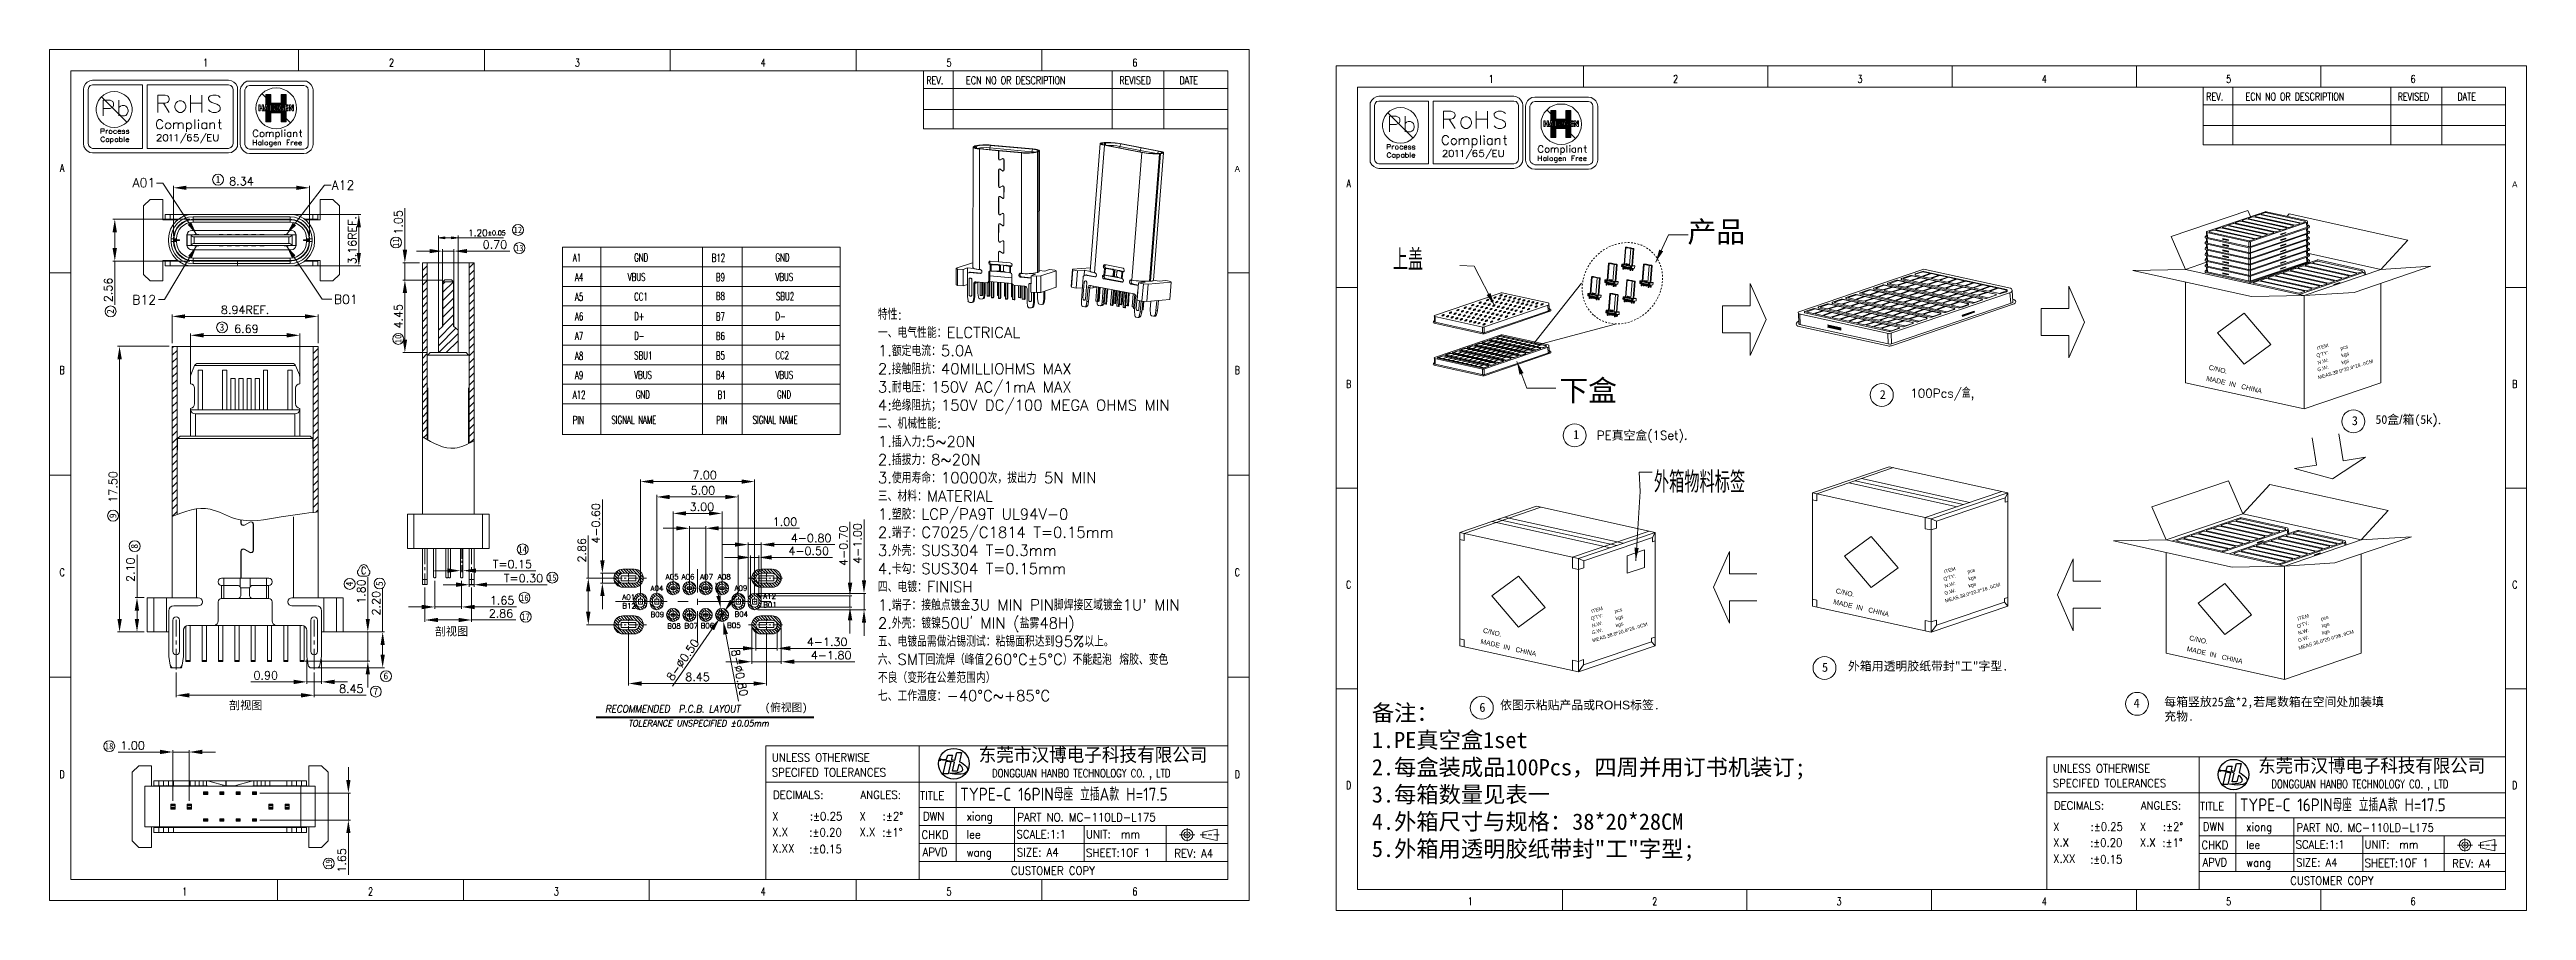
# Model space of a CAD drawing. Extents: x 2510 to 2661, y 709 to 762.
import ezdxf
from ezdxf.enums import TextEntityAlignment as Align

# ---------------------------------------------------------------- set-up
doc = ezdxf.new("R2010")
doc.units = 0
doc.header["$MEASUREMENT"] = 0
for name, pattern in [('ACAD_ISO02W100', [15, 12, -3]), ('CENTER', [50.8, 31.75, -6.35, 6.35, -6.35]), ('DIVIDE', [31.75, 12.7, -6.35, 0, -6.35, 0, -6.35]), ('HIDDEN', [0.2, 0.1, -0.1])]:
    doc.linetypes.add(name, pattern=pattern)
doc.layers.get('0').update_dxf_attribs({"linetype": 'CONTINUOUS', "lineweight": 20})
doc.layers.get('DEFPOINTS').update_dxf_attribs({"linetype": 'CONTINUOUS', "lineweight": 9})
for name, color, linetype, lineweight in [('DIM', 3, 'CONTINUOUS', 9), ('HANBO', 7, 'CONTINUOUS', 9), ('NOTE', 82, 'CONTINUOUS', 18), ('screw', 33, 'CONTINUOUS', 13), ('Text', 4, 'CONTINUOUS', 15)]:
    doc.layers.add(name, color=color, linetype=linetype, lineweight=lineweight)
doc.layers.add('layer 1', color=7, linetype='CONTINUOUS')
doc.styles.add('3.5号字', font='gbenor.shx', dxfattribs={"height": 3.5, "bigfont": 'gbcbig.shx'})
doc.styles.add('ROMANS', font='ROMANS.SHX', dxfattribs={"bigfont": 'gbcbig.shx'})
doc.styles.get("Standard").update_dxf_attribs({"font": 'simplex.shx', "bigfont": 'gbcbig.shx'})
doc.styles.add('style2', font='')
doc.styles.add('txt', font='lereq.shx', dxfattribs={"width": 0.7, "bigfont": '@extfont2.shx'})
doc.styles.add('宋体', font='')
doc.styles.add('样式 1', font='gbenor.shx', dxfattribs={"height": 1.2, "bigfont": 'gbcbig.shx'})
doc.styles.add('細', font='')
doc.styles.get('style2').set_extended_font_data('SimSun')
doc.styles.get('宋体').set_extended_font_data('SimSun')
doc.styles.get('細').set_extended_font_data('NSimSun')
doc.dimstyles.new('汉博电子', dxfattribs={"dimtxt": 0.5, "dimasz": 0.8, "dimexe": 0.12, "dimexo": 0.19, "dimgap": 0.15, "dimtad": 1, "dimzin": 1, "dimdsep": 46, "dimtxsty": 'ROMANS', "dimcen": 2.13, "dimclrd": 3, "dimclre": 3, "dimclrt": 2, "dimazin": 2, "dimtfac": 1, "dimtmove": 0, "dimatfit": 3, "dimfxl": 1, "dimlwd": 13, "dimlwe": 13, "dimarcsym": 0})

msp = doc.modelspace()

# ---------------------------------------------------------------- texts
at = {"color": 3, "style": 'style2'}
for s, height, p in [('1', 0.43, (2519.695, 753.949)), ('12', 0.3866, (2537.95, 750.877)), ('13', 0.3866, (2538.035, 749.768)), ('3', 0.43, (2519.939, 744.894)), ('14', 0.3866, (2538.238, 731.304)), ('15', 0.3866, (2540.051, 729.576)), ('16', 0.3866, (2538.346, 728.341)), ('17', 0.3866, (2538.426, 727.179)), ('6', 0.43, (2529.981, 723.53)), ('7', 0.43, (2529.356, 722.586)), ('18', 0.3866, (2512.905, 719.25))]:
    msp.add_text(s, height=height, dxfattribs=at).set_placement(p)
for s, height, p in [('11', 0.3866, (2530.94, 750.031)), ('2', 0.43, (2513.462, 745.922)), ('10', 0.3866, (2531.076, 744.126)), ('9', 0.43, (2513.616, 733.406)), ('8', 0.43, (2514.935, 731.54)), ('4', 0.43, (2528.11, 729.227)), ('5', 0.43, (2529.94, 729.251)), ('19', 0.3866, (2526.822, 711.984))]:
    msp.add_text(s, height=height, rotation=90, dxfattribs=at).set_placement(p)
at = {"color": 2, "width": 0.65}
for s, p in [(' A1', (2541.369, 749.128)), ('A4', (2541.711, 747.928)), ('VBUS', (2544.944, 747.941)), ('GND', (2545.338, 749.141)), ('B12', (2550.094, 749.118)), ('B9', (2550.346, 747.928)), ('VBUS', (2553.994, 747.941)), ('GND', (2553.994, 749.141)), ('A5', (2541.711, 746.728)), ('CC1', (2545.338, 746.741)), ('B8', (2550.346, 746.779)), ('SBU2', (2554.027, 746.765)), ('A6', (2541.711, 745.529)), ('D+', (2545.338, 745.542)), ('B7', (2550.346, 745.529)), ('D-', (2553.994, 745.542)), ('A7', (2541.711, 744.329)), ('A8', (2541.711, 743.108)), ('SBU1', (2545.338, 743.133)), ('D-', (2545.338, 744.342)), ('B6', (2550.346, 744.329)), ('B5', (2550.346, 743.129)), ('CC2', (2553.994, 743.142)), ('D+', (2553.994, 744.342)), ('A9', (2541.711, 741.929)), ('VBUS', (2545.338, 741.942)), ('B4', (2550.346, 741.929)), ('VBUS', (2553.994, 741.942)), ('A12', (2541.576, 740.73)), ('GND', (2545.437, 740.743)), ('B1', (2550.445, 740.73)), ('GND', (2554.092, 740.743)), ('PIN', (2541.576, 739.176)), ('SIGNAL NAME', (2543.943, 739.189)), ('PIN', (2550.364, 739.176)), ('SIGNAL NAME', (2552.598, 739.189))]:
    msp.add_text(s, height=0.4827, dxfattribs=at).set_placement(p)
at = {"width": 0.8}
msp.add_text('C', height=0.44, dxfattribs=at).set_placement((2528.766, 729.978), align=Align.CENTER)
at = {"color": 2, "oblique": 10, "width": 0.9}
for s, height, p in [('RECOMMENDED  P.C.B. LAYOUT ', 0.44, (2543.564, 721.503)), ('TOLERANCE UNSPECIFIED %%p0.05mm ', 0.4, (2544.982, 720.639))]:
    msp.add_text(s, height=height, dxfattribs=at).set_placement(p)
at = {"color": 2, "char_height": 0.56, "attachment_point": 1, "style": 'ROMANS'}
for s, insert in [('\\A1;A01', (2514.606, 754.242)), ('\\A1;A12', (2526.803, 754.095)), ('\\A1;B12', (2514.587, 747.07)), ('\\A1;B01', (2526.939, 747.099))]:
    msp.add_mtext(s, dxfattribs=dict(at, insert=insert))
at = {"color": 2}
for s, insert, char_height, attachment_point in [('\\A1;1.20{\\H0.280000;±0.05}', (2536.317, 750.885), 0.4, 5), ('\\A1; A05', (2547.047, 729.973), 0.32, 1), ('\\A1; A06', (2548.023, 729.978), 0.32, 1), ('\\A1; A07', (2549.155, 729.968), 0.32, 1), ('\\A1; A08', (2550.241, 729.978), 0.32, 1), ('\\A1;A01\\PB12', (2544.609, 727.881), 0.32, 7), ('\\A1;A04\\P\\P\\PB09', (2546.338, 727.352), 0.32, 7), ('\\A1;A09\\P\\P\\PB04', (2551.483, 727.366), 0.32, 7), ('\\A1;A12\\PB01', (2553.241, 727.941), 0.32, 7), ('\\A1;B08', (2547.357, 726.961), 0.32, 1), ('\\A1; B07', (2548.197, 726.97), 0.32, 1), ('\\A1;B06', (2549.407, 726.983), 0.32, 1), ('\\A1;B05', (2551.03, 727.004), 0.32, 1)]:
    msp.add_mtext(s, dxfattribs=dict(at, insert=insert, char_height=char_height, attachment_point=attachment_point))
at = {"color": 2, "linetype": 'ByBlock', "attachment_point": 1, "style": '細'}
for s, insert, char_height, width, rotation in [("{\\fArial|b0|i0|c0|p32;Q'TY:         pcs}", (2648.374, 743.46), 0.21779, 2.58347, 16.92595), ('{\\fArial|b0|i0|c0|p32;ITEM}', (2648.405, 743.907), 0.21779, 2.58347, 16.92595), ('{\\fArial|b0|i0|c0|p32;MADE  IN   CHINA}', (2641.695, 742.132), 0.29806, 4.67263, 346.93884), ('{\\fArial|b0|i0|c0|p32;C/NO.}', (2641.848, 742.805), 0.29806, 4.67263, 346.93884), ('{\\fArial|b0|i0|c0|p32;G.W:          kgs}', (2648.433, 742.595), 0.21779, 2.58347, 16.92595), ('{\\fArial|b0|i0|c0|p32;N.W:          kgs}', (2648.444, 743.034), 0.21779, 2.58347, 16.92595), ('{\\fArial|b0|i0|c0|p32;MEAS.38.0*20.\\fNSimSun|b0|i0|c134|p32;0\\fArial|b0|i0|c0|p32;*\\fNSimSun|b0|i0|c134|p32;28.0\\fArial|b0|i0|c0|p32;CM}', (2648.469, 742.122), 0.217793, 2.58347, 16.92595), ("{\\fArial|b0|i0|c0|p32;Q'TY:         pcs}", (2625.526, 729.775), 0.21779, 2.58347, 16.92595), ('{\\fArial|b0|i0|c0|p32;ITEM}', (2625.557, 730.222), 0.21779, 2.58347, 16.92595), ('{\\fArial|b0|i0|c0|p32;MADE  IN   CHINA}', (2618.847, 728.446), 0.29806, 4.67263, 346.93884), ('{\\fArial|b0|i0|c0|p32;C/NO.}', (2619.001, 729.12), 0.29806, 4.67263, 346.93884), ('{\\fArial|b0|i0|c0|p32;G.W:          kgs}', (2625.585, 728.91), 0.21779, 2.58347, 16.92595), ('{\\fArial|b0|i0|c0|p32;N.W:          kgs}', (2625.597, 729.349), 0.21779, 2.58347, 16.92595), ('{\\fArial|b0|i0|c0|p32;MEAS.38.0*20.\\fNSimSun|b0|i0|c134|p32;0\\fArial|b0|i0|c0|p32;*\\fNSimSun|b0|i0|c134|p32;28.0\\fArial|b0|i0|c0|p32;CM}', (2625.622, 728.436), 0.217793, 2.58347, 16.92595), ("{\\fArial|b0|i0|c0|p32;Q'TY:         pcs}", (2603.913, 727.348), 0.21779, 2.58347, 16.92595), ('{\\fArial|b0|i0|c0|p32;ITEM}', (2603.945, 727.795), 0.21779, 2.58347, 16.92595), ('{\\fArial|b0|i0|c0|p32;G.W:          kgs}', (2603.973, 726.483), 0.21779, 2.58347, 16.92595), ('{\\fArial|b0|i0|c0|p32;N.W:          kgs}', (2603.984, 726.921), 0.21779, 2.58347, 16.92595), ('{\\fArial|b0|i0|c0|p32;MEAS.38.0*20.\\fNSimSun|b0|i0|c134|p32;0\\fArial|b0|i0|c0|p32;*\\fNSimSun|b0|i0|c134|p32;28.0\\fArial|b0|i0|c0|p32;CM}', (2604.009, 726.009), 0.217793, 2.58347, 16.92595), ("{\\fArial|b0|i0|c0|p32;Q'TY:         pcs}", (2647.181, 726.89), 0.21779, 2.58347, 16.92595), ('{\\fArial|b0|i0|c0|p32;ITEM}', (2647.212, 727.337), 0.21779, 2.58347, 16.92595), ('{\\fArial|b0|i0|c0|p32;N.W:          kgs}', (2647.252, 726.463), 0.21779, 2.58347, 16.92595), ('{\\fArial|b0|i0|c0|p32;MADE  IN   CHINA}', (2597.235, 726.019), 0.29806, 4.67263, 346.93884), ('{\\fArial|b0|i0|c0|p32;C/NO.}', (2597.388, 726.693), 0.29806, 4.67263, 346.93884), ('{\\fArial|b0|i0|c0|p32;MADE  IN   CHINA}', (2640.503, 725.561), 0.29806, 4.67263, 346.93884), ('{\\fArial|b0|i0|c0|p32;C/NO.}', (2640.656, 726.235), 0.29806, 4.67263, 346.93884), ('{\\fArial|b0|i0|c0|p32;G.W:          kgs}', (2647.241, 726.025), 0.21779, 2.58347, 16.92595), ('{\\fArial|b0|i0|c0|p32;MEAS.38.0*20.\\fNSimSun|b0|i0|c134|p32;0\\fArial|b0|i0|c0|p32;*\\fNSimSun|b0|i0|c134|p32;28.0\\fArial|b0|i0|c0|p32;CM}', (2647.277, 725.551), 0.217793, 2.58347, 16.92595)]:
    msp.add_mtext(s, dxfattribs=dict(at, insert=insert, char_height=char_height, width=width, rotation=rotation))
at = {"color": 3, "char_height": 0.5, "width": 2.57667, "attachment_point": 1}
for insert in [(2533.119, 726.721), (2520.516, 722.195)]:
    msp.add_mtext('{\\fNSimSun|b0|i0|c134|p49;剖视图}', dxfattribs=dict(at, insert=insert))
at = {"layer": 'DIM', "linetype": 'ByBlock', "style": '宋体'}
for s, p in [('产品', (2609.87, 750.307)), ('下盒', (2602.016, 740.586))]:
    msp.add_text(s, height=1.2943, dxfattribs=at).set_placement(p)
at = {"layer": 'DIM', "linetype": 'ByBlock', "attachment_point": 1}
for s, insert, char_height, width in [('上盖', (2591.812, 749.895), 1.2943, 31.56853), ('100Pcs/{\\Fromanc,gbcbig|c134;盒},', (2623.524, 741.327), 0.5333, 13.00784), ('{\\fSimSun|b0|i0|c134|p54;50盒\\fArial|b0|i0|c0|p32;/\\fSimSun|b0|i0|c134|p54;箱(5\\fArial|b0|i0|c0|p32;k}).', (2652.019, 739.72), 0.533302, 13.00784), ('PE{\\fSimSun|b0|i0|c134|p54;真空盒}(1Set).', (2604.31, 738.75), 0.5333, 13.00784), ('外箱物料标签', (2607.812, 736.264), 1.2943, 31.56853), ('{\\fSimSun|b0|i0|c134|p54;外箱用透明胶纸带封"工"字型.}', (2619.702, 724.61), 0.5333, 13.00784), ('{\\fSimSun|b0|i0|c134|p54;每箱竖放25盒*2,若尾数箱在空间处加装填充物.}', (2639.082, 722.421), 0.5333, 13.94708), ('{\\fSimSun|b0|i0|c134|p54;依图示粘贴产品或\\fArial|b0|i0|c0|p32;ROHS\\fSimSun|b0|i0|c134|p54;标签.}', (2598.386, 722.225), 0.5333, 13.00784)]:
    msp.add_mtext(s, dxfattribs=dict(at, insert=insert, char_height=char_height, width=width))
at = {"layer": 'DIM', "linetype": 'ByBlock', "char_height": 0.55085, "width": 0.06914, "attachment_point": 1, "style": '細'}
for s, insert in [('{\\fSimSun|b0|i0|c134|p54;2}', (2621.647, 741.258)), ('{\\fSimSun|b0|i0|c134|p54;3}', (2650.572, 739.66)), ('{\\fSimSun|b0|i0|c134|p54;1}', (2602.859, 738.803)), ('{\\fSimSun|b0|i0|c134|p54;5}', (2618.111, 724.546)), ('{\\fSimSun|b0|i0|c134|p54;4}', (2637.199, 722.354)), ('{\\fSimSun|b0|i0|c134|p54;6}', (2597.119, 722.094))]:
    msp.add_mtext(s, dxfattribs=dict(at, insert=insert))
at = {"layer": 'HANBO', "style": 'ROMANS', "width": 0.75}
for s, height, p in [('1', 0.479, (2519.085, 761.079)), ('2', 0.479, (2530.471, 761.079)), ('3', 0.479, (2541.857, 761.079)), ('4', 0.479, (2553.242, 761.079)), ('5', 0.479, (2564.628, 761.079)), ('6', 0.479, (2576.014, 761.079)), ('1', 0.475, (2597.841, 760.082)), ('2', 0.475, (2609.138, 760.082)), ('3', 0.475, (2620.436, 760.082)), ('4', 0.475, (2631.733, 760.082)), ('5', 0.475, (2643.031, 760.082)), ('6', 0.475, (2654.328, 760.082)), ('A', 0.479, (2510.289, 754.626)), ('A', 0.475, (2589.113, 753.679)), ('B', 0.479, (2510.289, 742.24)), ('B', 0.479, (2582.291, 742.24)), ('B', 0.475, (2589.113, 741.389)), ('B', 0.475, (2660.556, 741.389)), ('C', 0.479, (2510.289, 729.855)), ('C', 0.479, (2582.291, 729.855)), ('C', 0.475, (2589.113, 729.1)), ('C', 0.475, (2660.556, 729.1)), ('D', 0.479, (2510.289, 717.47)), ('D', 0.479, (2582.291, 717.47)), ('D', 0.475, (2589.113, 716.811)), ('D', 0.475, (2660.556, 716.811)), ('1', 0.479, (2517.801, 710.294)), ('2', 0.479, (2529.187, 710.294)), ('3', 0.479, (2540.573, 710.294)), ('4', 0.479, (2553.242, 710.294)), ('5', 0.479, (2564.628, 710.294)), ('6', 0.479, (2576.014, 710.294)), ('1', 0.475, (2596.567, 709.691)), ('2', 0.475, (2607.865, 709.691)), ('3', 0.475, (2619.162, 709.691)), ('4', 0.475, (2631.733, 709.691)), ('5', 0.475, (2643.031, 709.691)), ('6', 0.475, (2654.328, 709.691))]:
    msp.add_text(s, height=height, dxfattribs=at).set_placement(p, align=Align.CENTER)
at = {"layer": 'HANBO', "style": 'ROMANS'}
for s, height, width, p in [('REV.', 0.4789, 0.75, (2563.239, 759.993)), ('ECN NO OR DESCRIPTION', 0.47886, 0.75, (2565.668, 759.993)), ('REVISED', 0.4789, 0.75, (2575.063, 759.993)), ('DATE', 0.4789, 0.75, (2578.746, 759.993)), ('REV.', 0.4751, 0.75, (2641.652, 759.004)), ('ECN NO OR DESCRIPTION', 0.47515, 0.75, (2644.063, 759.004)), ('REVISED', 0.4751, 0.75, (2653.385, 759.004)), ('DATE', 0.4751, 0.75, (2657.039, 759.004)), ('SPECIFED TOLERANCES', 0.50673, 0.9, (2553.773, 717.579)), ('UNLESS OTHERWISE  ', 0.50673, 0.9, (2553.773, 718.491)), ('DONGGUAN HANBO TECHNOLOGY CO. , LTD', 0.50673, 0.75, (2567.263, 717.53)), ('UNLESS OTHERWISE  ', 0.5028, 0.9, (2632.26, 717.824)), ('DECIMALS:', 0.5067, 0.9, (2553.842, 716.205)), ('ANGLES:', 0.5067, 0.9, (2559.2, 716.205)), ('TITLE', 0.5067, 0.9, (2562.856, 716.158)), ('SPECIFED TOLERANCES', 0.5028, 0.9, (2632.26, 716.919)), ('DONGGUAN HANBO TECHNOLOGY CO. , LTD', 0.5028, 0.75, (2645.645, 716.871)), ('X        ', 0.5067, 0.9, (2553.79, 714.888)), (':%%P0.25', 0.5067, 0.9, (2556.1, 714.893)), ('X        ', 0.5067, 0.9, (2559.138, 714.888)), (':%%P2%%d', 0.5067, 0.9, (2560.565, 714.893)), ('DWN', 0.5067, 0.9, (2563.033, 714.894)), ('xiong', 0.5067, 0.9, (2565.706, 714.879)), ('PART NO. MC-110LD-L175', 0.50673, 0.9, (2568.809, 714.833)), ('X        ', 0.5028, 0.9, (2632.276, 714.249)), ('DECIMALS:', 0.5028, 0.9, (2632.328, 715.556)), (':%%P0.25', 0.5028, 0.9, (2634.569, 714.254)), ('X        ', 0.5028, 0.9, (2637.584, 714.249)), ('ANGLES:', 0.5028, 0.9, (2637.645, 715.556)), (':%%P2%%d', 0.5028, 0.9, (2639, 714.254)), ('TITLE', 0.5028, 0.9, (2641.273, 715.509)), ('DWN', 0.5028, 0.9, (2641.449, 714.255)), ('xiong', 0.5028, 0.9, (2644.1, 714.24)), ('X.X        ', 0.50673, 0.9, (2553.79, 713.921)), ('X.XX        ', 0.50673, 0.9, (2553.79, 712.92)), (':%%P0.20', 0.5067, 0.9, (2556.068, 713.908)), (':%%P0.15', 0.5067, 0.9, (2556.068, 712.877)), ('X.X        ', 0.50673, 0.9, (2559.138, 713.921)), (':%%P1%%d', 0.5067, 0.9, (2560.533, 713.908)), ('CHKD', 0.5067, 0.9, (2562.942, 713.76)), ('lee', 0.5067, 0.9, (2565.706, 713.776)), ('SCALE:1:1', 0.5067, 0.9, (2568.758, 713.792)), ('UNIT:  mm', 0.5067, 0.9, (2573.015, 713.792)), ('X.X        ', 0.5028, 0.9, (2632.276, 713.289)), (':%%P0.20', 0.5028, 0.9, (2634.537, 713.276)), ('X.X        ', 0.5028, 0.9, (2637.584, 713.289)), (':%%P1%%d', 0.5028, 0.9, (2638.967, 713.276)), ('CHKD', 0.5028, 0.9, (2641.358, 713.13)), ('lee', 0.5028, 0.9, (2644.1, 713.146)), ('SCALE:1:1', 0.5028, 0.9, (2647.129, 713.162)), ('PART NO. MC-110LD-L175', 0.5028, 0.9, (2647.179, 714.195)), ('UNIT:  mm', 0.5028, 0.9, (2651.353, 713.161)), ('APVD', 0.5067, 0.9, (2563.007, 712.698)), ('wang', 0.5067, 0.9, (2565.706, 712.673)), ('CUSTOMER COPY', 0.50673, 0.9, (2568.427, 711.556)), ('SIZE: A4', 0.5067, 0.9, (2568.786, 712.684)), ('SHEET:1OF 1', 0.50673, 0.9, (2573.021, 712.65)), ('REV: A4', 0.5067, 0.9, (2578.429, 712.621)), ('X.XX        ', 0.5028, 0.9, (2632.276, 712.296)), (':%%P0.15', 0.5028, 0.9, (2634.537, 712.253)), ('APVD', 0.5028, 0.9, (2641.423, 712.076)), ('wang', 0.5028, 0.9, (2644.1, 712.051)), ('SIZE: A4', 0.5028, 0.9, (2647.156, 712.063)), ('SHEET:1OF 1', 0.5028, 0.9, (2651.359, 712.028)), ('REV: A4', 0.5028, 0.9, (2656.725, 712)), ('CUSTOMER COPY', 0.5028, 0.9, (2646.8, 710.943))]:
    msp.add_text(s, height=height, dxfattribs=dict(at, width=width)).set_placement(p)
at = {"layer": 'HANBO', "ltscale": 5, "style": 'txt'}
for height, p in [(0.37, (2582.291, 754.626)), (0.367, (2660.556, 753.679))]:
    msp.add_text('A', height=height, dxfattribs=at).set_placement(p, align=Align.CENTER)
at = {"layer": 'HANBO', "color": 7, "style": '3.5号字', "width": 1.6}
for height, p in [(0.93593, (2566.445, 718.409)), (0.92868, (2644.834, 717.743))]:
    msp.add_text('东莞市汉博电子科技有限公司', height=height, dxfattribs=at).set_placement(p)
at = {"layer": 'HANBO', "style": '样式 1'}
for height, p in [(0.792, (2565.311, 716.099)), (0.78586, (2643.709, 715.451))]:
    msp.add_text('TYPE-C 16PIN母座 立插A款 H=17.5', height=height, dxfattribs=at).set_placement(p)
at = {"layer": 'HANBO', "color": 3, "insert": (2560.269, 746.233), "char_height": 0.667574, "width": 18.10165, "attachment_point": 1, "style": 'ROMANS'}
msp.add_mtext("特性:^J一、电气性能：ELCTRICAL^J1.额定电流：5.0A^J2.接触阻抗：40MILLIOHMS MAX^J3.耐电压：150V AC/1mA MAX  ^J4:绝缘阻抗；150V DC/100 MEGA OHMS MIN^J二、机械性能:^J1.插入力:5~20N^J2.插拔力：8~20N^J3.使用寿命：10000次，拔出力 5N MIN^J三、材料：MATERIAL^J1.塑胶：LCP/PA9T UL94V-0^J2.端子：C7025/C1814 T=0.15mm^J3.外壳：SUS304 T=0.3mm^J4.卡勾：SUS304 T=0.15mm^J四、电镀：FINISH^J1.端子：接触点镀金3U MIN PIN脚焊接区域镀金1U' MIN^J2.外壳：镀镍50U’ MIN (盐雾48H)^J五、电镀品需做沾锡测试：粘锡面积达到95%以上。^J六、SMT回流焊（峰值260°C±5°C）不能起泡 熔胶、变色不良（变形在公差范围内）^J七、工作温度：-40°C~+85°C", dxfattribs=at)
at = {"layer": 'NOTE', "color": 0, "linetype": 'ACAD_ISO02W100', "insert": (2553.342, 722.054), "char_height": 0.48, "width": 3.57191, "attachment_point": 1, "style": 'ROMANS'}
msp.add_mtext('{\\fSimSun|b0|i0|c134|p2;\\C2;(俯视图)}', dxfattribs=at)
at = {"layer": 'Text', "linetype": 'ByBlock', "ltscale": 0.932966, "insert": (2590.535, 721.984), "char_height": 1, "width": 28.26004, "attachment_point": 1}
msp.add_mtext('{\\fSimSun|b0|i0|c134|p2;备注：  \\P1.PE真空盒1set\\P2.每盒装成品100Pcs，四周并用订书机装订;\\P3.每箱数量见表一\\P4.外箱尺寸与规格：38*20*28CM\\P\\fSimSun|b0|i0|c0|p2;5.\\fSimSun|b0|i0|c134|p2;外箱用透明胶纸带封\\fSimSun|b0|i0|c0|p2;"\\fSimSun|b0|i0|c134|p2;工\\fSimSun|b0|i0|c0|p2;"\\fSimSun|b0|i0|c134|p2;字型\\fSimSun|b0|i0|c0|p2;;}', dxfattribs=at)

# ---------------------------------------------------------------- blocks, each defined once
blk = doc.blocks.new('hanbo')
at = {"layer": 'layer 1'}
blk.add_ellipse((-2.08, 0.26), major_axis=(0, 1.28), ratio=1, dxfattribs=at)
at = {"layer": 'layer 1', "color": 7}
for points, knots in [([(-3.19, 0.69), (-3.19, 0.69), (-3.22, 0.62), (-3.22, 0.62), (-3.22, 0.62), (-3.22, 0.62), (-3.29, 0.6), (-3.29, 0.6), (-3.29, 0.6), (-3.29, 0.6), (-3.22, 0.57), (-3.22, 0.57), (-3.22, 0.57), (-3.22, 0.57), (-3.21, 0.5), (-3.21, 0.5), (-3.21, 0.5), (-3.21, 0.5), (-3.18, 0.57), (-3.18, 0.57), (-3.18, 0.57), (-3.18, 0.57), (-3.15, 0.58), (-3.15, 0.58), (-3.15, 0.58), (-2.9, 0.55), (-2.24, 0.48), (-2.03, 0.39), (-2.03, 0.39), (-2.03, 0.39), (-2.2, -0.36), (-2.2, -0.36), (-2.2, -0.36), (-2.2, -0.36), (-1.8, -0.36), (-1.8, -0.36), (-1.8, -0.36), (-1.8, -0.36), (-1.67, 0.22), (-1.67, 0.22), (-1.67, 0.22), (-1.67, 0.22), (-1.42, 0.05), (-1.35, -0.11), (-1.35, -0.11), (-1.29, -0.28), (-1.38, -0.35), (-1.47, -0.39), (-1.47, -0.39), (-1.66, -0.48), (-2.21, -0.52), (-2.42, -0.53), (-2.42, -0.53), (-2.42, -0.53), (-2.14, -0.62), (-1.77, -0.62), (-1.77, -0.62), (-1.41, -0.63), (-1.1, -0.54), (-1, -0.4), (-1, -0.4), (-0.9, -0.25), (-0.95, -0.08), (-1.04, 0.01), (-1.04, 0.01), (-1.19, 0.19), (-1.4, 0.34), (-1.61, 0.43), (-1.61, 0.43), (-1.61, 0.43), (-1.44, 1.2), (-1.44, 1.2), (-1.44, 1.2), (-1.44, 1.2), (-1.83, 1.2), (-1.83, 1.2), (-1.83, 1.2), (-1.83, 1.2), (-1.99, 0.55), (-1.99, 0.55), (-1.99, 0.55), (-1.99, 0.55), (-2.28, 0.6), (-2.29, 0.6), (-2.29, 0.6), (-2.28, 0.62), (-2.2, 0.98), (-2.2, 0.98), (-2.2, 0.98), (-2.2, 0.98), (-2.59, 0.98), (-2.59, 0.98), (-2.59, 0.98), (-2.62, 0.87), (-2.65, 0.74), (-2.68, 0.63), (-2.68, 0.63), (-2.68, 0.63), (-3.15, 0.61), (-3.15, 0.61), (-3.15, 0.61), (-3.15, 0.61), (-3.18, 0.62), (-3.18, 0.62), (-3.18, 0.62), (-3.18, 0.62), (-3.19, 0.69), (-3.19, 0.69)], [0, 0, 0, 0, 0.035714, 0.035714, 0.035714, 0.035714, 0.071429, 0.071429, 0.071429, 0.071429, 0.107143, 0.107143, 0.107143, 0.107143, 0.142857, 0.142857, 0.142857, 0.142857, 0.178571, 0.178571, 0.178571, 0.178571, 0.214286, 0.214286, 0.214286, 0.214286, 0.25, 0.25, 0.25, 0.25, 0.285714, 0.285714, 0.285714, 0.285714, 0.321429, 0.321429, 0.321429, 0.321429, 0.357143, 0.357143, 0.357143, 0.357143, 0.392857, 0.392857, 0.392857, 0.392857, 0.428571, 0.428571, 0.428571, 0.428571, 0.464286, 0.464286, 0.464286, 0.464286, 0.5, 0.5, 0.5, 0.5, 0.535714, 0.535714, 0.535714, 0.535714, 0.571429, 0.571429, 0.571429, 0.571429, 0.607143, 0.607143, 0.607143, 0.607143, 0.642857, 0.642857, 0.642857, 0.642857, 0.678571, 0.678571, 0.678571, 0.678571, 0.714286, 0.714286, 0.714286, 0.714286, 0.75, 0.75, 0.75, 0.75, 0.785714, 0.785714, 0.785714, 0.785714, 0.821429, 0.821429, 0.821429, 0.821429, 0.857143, 0.857143, 0.857143, 0.857143, 0.892857, 0.892857, 0.892857, 0.892857, 0.928571, 0.928571, 0.928571, 0.928571, 1, 1, 1, 1]), ([(-2.71, 0.48), (-2.71, 0.48), (-2.96, -0.58), (-2.96, -0.58), (-2.96, -0.58), (-2.96, -0.58), (-2.56, -0.58), (-2.56, -0.58), (-2.56, -0.58), (-2.56, -0.58), (-2.33, 0.42), (-2.33, 0.42), (-2.33, 0.42), (-2.33, 0.42), (-2.55, 0.47), (-2.71, 0.48)], [0, 0, 0, 0, 0.2, 0.2, 0.2, 0.2, 0.4, 0.4, 0.4, 0.4, 0.6, 0.6, 0.6, 0.6, 1, 1, 1, 1])]:
    blk.add_open_spline(points, degree=3, knots=knots, dxfattribs=at)
blk = doc.blocks.new('ea')
at = {"layer": 'HANBO'}
h = blk.add_hatch(color=256, dxfattribs=at)
h.dxf.hatch_style = 2
h.paths.add_polyline_path([(55.18, 79.23), (55.18, 79.24), (55.17, 79.24), (55.17, 79.23)])
h = blk.add_hatch(color=256, dxfattribs=at)
h.dxf.hatch_style = 2
h.paths.add_polyline_path([(55.18, 79.79), (55.18, 79.31), (55.46, 79.31)])
h = blk.add_hatch(color=256, dxfattribs=at)
h.dxf.hatch_style = 2
h.paths.add_polyline_path([(55.18, 79.79), (55.46, 79.79), (55.46, 79.31)])
h = blk.add_hatch(color=256, dxfattribs=at)
h.dxf.hatch_style = 2
h.paths.add_polyline_path([(55.18, 79.31), (55.18, 79.23), (56.3, 79.23)])
h = blk.add_hatch(color=256, dxfattribs=at)
h.dxf.hatch_style = 2
h.paths.add_polyline_path([(55.18, 79.31), (56.3, 79.31), (56.3, 79.23)])
h = blk.add_hatch(color=256, dxfattribs=at)
h.dxf.hatch_style = 2
h.paths.add_polyline_path([(55.2, 79.07), (55.18, 79.03), (55.25, 79.03)])
h = blk.add_hatch(color=256, dxfattribs=at)
h.dxf.hatch_style = 2
h.paths.add_polyline_path([(55.18, 79.03), (55.18, 79.02), (55.25, 79.02)])
h = blk.add_hatch(color=256, dxfattribs=at)
h.dxf.hatch_style = 2
h.paths.add_polyline_path([(55.18, 79.03), (55.25, 79.03), (55.25, 79.02)])
h = blk.add_hatch(color=256, dxfattribs=at)
h.dxf.hatch_style = 2
h.paths.add_polyline_path([(55.21, 79.1), (55.2, 79.08), (55.23, 79.08)])
h = blk.add_hatch(color=256, dxfattribs=at)
h.dxf.hatch_style = 2
h.paths.add_polyline_path([(55.2, 79.08), (55.2, 79.07), (55.23, 79.07)])
h = blk.add_hatch(color=256, dxfattribs=at)
h.dxf.hatch_style = 2
h.paths.add_polyline_path([(55.2, 79.08), (55.23, 79.08), (55.23, 79.07)])
h = blk.add_hatch(color=256, dxfattribs=at)
h.dxf.hatch_style = 2
h.paths.add_polyline_path([(55.2, 79.07), (55.23, 79.07), (55.25, 79.03)])
h = blk.add_hatch(color=256, dxfattribs=at)
h.dxf.hatch_style = 2
h.paths.add_polyline_path([(55.21, 79.13), (55.21, 79.12), (55.23, 79.12)])
h = blk.add_hatch(color=256, dxfattribs=at)
h.dxf.hatch_style = 2
h.paths.add_polyline_path([(55.21, 79.12), (55.21, 79.1), (55.23, 79.1)])
h = blk.add_hatch(color=256, dxfattribs=at)
h.dxf.hatch_style = 2
h.paths.add_polyline_path([(55.21, 79.12), (55.23, 79.12), (55.23, 79.1)])
h = blk.add_hatch(color=256, dxfattribs=at)
h.dxf.hatch_style = 2
h.paths.add_polyline_path([(55.21, 79.1), (55.23, 79.1), (55.23, 79.08)])
h = blk.add_hatch(color=256, dxfattribs=at)
h.dxf.hatch_style = 2
h.paths.add_polyline_path([(55.26, 79.23), (55.26, 79.21), (55.39, 79.21)])
h = blk.add_hatch(color=256, dxfattribs=at)
h.dxf.hatch_style = 2
h.paths.add_polyline_path([(55.26, 79.23), (55.39, 79.23), (55.39, 79.21)])
h = blk.add_hatch(color=256, dxfattribs=at)
h.dxf.hatch_style = 2
h.paths.add_polyline_path([(55.26, 79.21), (55.26, 79.2), (55.39, 79.2)])
h = blk.add_hatch(color=256, dxfattribs=at)
h.dxf.hatch_style = 2
h.paths.add_polyline_path([(55.26, 79.21), (55.39, 79.21), (55.39, 79.2)])
h = blk.add_hatch(color=256, dxfattribs=at)
h.dxf.hatch_style = 2
h.paths.add_polyline_path([(55.26, 79.2), (55.26, 79.18), (55.39, 79.18)])
h = blk.add_hatch(color=256, dxfattribs=at)
h.dxf.hatch_style = 2
h.paths.add_polyline_path([(55.26, 79.2), (55.39, 79.2), (55.39, 79.18)])
h = blk.add_hatch(color=256, dxfattribs=at)
h.dxf.hatch_style = 2
h.paths.add_polyline_path([(55.26, 79.18), (55.28, 79.17), (55.39, 79.17)])
h = blk.add_hatch(color=256, dxfattribs=at)
h.dxf.hatch_style = 2
h.paths.add_polyline_path([(55.26, 79.18), (55.39, 79.18), (55.39, 79.17)])
h = blk.add_hatch(color=256, dxfattribs=at)
h.dxf.hatch_style = 2
h.paths.add_polyline_path([(55.28, 79.17), (55.28, 79.15), (55.39, 79.15)])
h = blk.add_hatch(color=256, dxfattribs=at)
h.dxf.hatch_style = 2
h.paths.add_polyline_path([(55.28, 79.17), (55.39, 79.17), (55.39, 79.15)])
h = blk.add_hatch(color=256, dxfattribs=at)
h.dxf.hatch_style = 2
h.paths.add_polyline_path([(55.28, 79.15), (55.28, 79.13), (55.39, 79.13)])
h = blk.add_hatch(color=256, dxfattribs=at)
h.dxf.hatch_style = 2
h.paths.add_polyline_path([(55.28, 79.15), (55.39, 79.15), (55.39, 79.13)])
h = blk.add_hatch(color=256, dxfattribs=at)
h.dxf.hatch_style = 2
h.paths.add_polyline_path([(55.28, 79.13), (55.3, 79.12), (55.39, 79.12)])
h = blk.add_hatch(color=256, dxfattribs=at)
h.dxf.hatch_style = 2
h.paths.add_polyline_path([(55.28, 79.13), (55.39, 79.13), (55.39, 79.12)])
h = blk.add_hatch(color=256, dxfattribs=at)
h.dxf.hatch_style = 2
h.paths.add_polyline_path([(55.3, 79.12), (55.3, 79.1), (55.39, 79.1)])
h = blk.add_hatch(color=256, dxfattribs=at)
h.dxf.hatch_style = 2
h.paths.add_polyline_path([(55.3, 79.12), (55.39, 79.12), (55.39, 79.1)])
h = blk.add_hatch(color=256, dxfattribs=at)
h.dxf.hatch_style = 2
h.paths.add_polyline_path([(55.3, 79.1), (55.3, 79.08), (55.39, 79.08)])
h = blk.add_hatch(color=256, dxfattribs=at)
h.dxf.hatch_style = 2
h.paths.add_polyline_path([(55.3, 79.1), (55.39, 79.1), (55.39, 79.08)])
h = blk.add_hatch(color=256, dxfattribs=at)
h.dxf.hatch_style = 2
h.paths.add_polyline_path([(55.3, 79.08), (55.3, 79.07), (55.39, 79.07)])
h = blk.add_hatch(color=256, dxfattribs=at)
h.dxf.hatch_style = 2
h.paths.add_polyline_path([(55.3, 79.08), (55.39, 79.08), (55.39, 79.07)])
h = blk.add_hatch(color=256, dxfattribs=at)
h.dxf.hatch_style = 2
h.paths.add_polyline_path([(55.31, 79.07), (55.31, 79.03), (55.39, 79.03)])
h = blk.add_hatch(color=256, dxfattribs=at)
h.dxf.hatch_style = 2
h.paths.add_polyline_path([(55.31, 79.07), (55.39, 79.07), (55.39, 79.03)])
h = blk.add_hatch(color=256, dxfattribs=at)
h.dxf.hatch_style = 2
h.paths.add_polyline_path([(55.31, 79.03), (55.31, 79.02), (55.39, 79.02)])
h = blk.add_hatch(color=256, dxfattribs=at)
h.dxf.hatch_style = 2
h.paths.add_polyline_path([(55.31, 79.03), (55.39, 79.03), (55.39, 79.02)])
h = blk.add_hatch(color=256, dxfattribs=at)
h.dxf.hatch_style = 2
h.paths.add_polyline_path([(55.31, 79.02), (55.33, 79), (55.39, 79)])
h = blk.add_hatch(color=256, dxfattribs=at)
h.dxf.hatch_style = 2
h.paths.add_polyline_path([(55.31, 79.02), (55.39, 79.02), (55.39, 79)])
h = blk.add_hatch(color=256, dxfattribs=at)
h.dxf.hatch_style = 2
h.paths.add_polyline_path([(55.33, 79), (55.33, 78.98), (55.39, 78.98)])
h = blk.add_hatch(color=256, dxfattribs=at)
h.dxf.hatch_style = 2
h.paths.add_polyline_path([(55.33, 79), (55.39, 79), (55.39, 78.98)])
h = blk.add_hatch(color=256, dxfattribs=at)
h.dxf.hatch_style = 2
h.paths.add_polyline_path([(55.46, 79.23), (55.46, 79.21), (55.69, 79.21)])
h = blk.add_hatch(color=256, dxfattribs=at)
h.dxf.hatch_style = 2
h.paths.add_polyline_path([(55.46, 79.23), (55.71, 79.23), (55.69, 79.21)])
h = blk.add_hatch(color=256, dxfattribs=at)
h.dxf.hatch_style = 2
h.paths.add_polyline_path([(55.46, 79.21), (55.46, 79.2), (55.66, 79.2)])
h = blk.add_hatch(color=256, dxfattribs=at)
h.dxf.hatch_style = 2
h.paths.add_polyline_path([(55.46, 79.21), (55.67, 79.21), (55.66, 79.2)])
h = blk.add_hatch(color=256, dxfattribs=at)
h.dxf.hatch_style = 2
h.paths.add_polyline_path([(55.46, 79.2), (55.46, 79.18), (55.64, 79.18)])
h = blk.add_hatch(color=256, dxfattribs=at)
h.dxf.hatch_style = 2
h.paths.add_polyline_path([(55.46, 79.2), (55.66, 79.2), (55.64, 79.18)])
h = blk.add_hatch(color=256, dxfattribs=at)
h.dxf.hatch_style = 2
h.paths.add_polyline_path([(55.46, 79.18), (55.46, 79.17), (55.64, 79.17)])
h = blk.add_hatch(color=256, dxfattribs=at)
h.dxf.hatch_style = 2
h.paths.add_polyline_path([(55.46, 79.18), (55.64, 79.18), (55.64, 79.17)])
h = blk.add_hatch(color=256, dxfattribs=at)
h.dxf.hatch_style = 2
h.paths.add_polyline_path([(55.46, 79.17), (55.46, 79.15), (55.62, 79.15)])
h = blk.add_hatch(color=256, dxfattribs=at)
h.dxf.hatch_style = 2
h.paths.add_polyline_path([(55.46, 79.17), (55.62, 79.17), (55.62, 79.15)])
h = blk.add_hatch(color=256, dxfattribs=at)
h.dxf.hatch_style = 2
h.paths.add_polyline_path([(55.46, 79.15), (55.46, 79.13), (55.62, 79.13)])
h = blk.add_hatch(color=256, dxfattribs=at)
h.dxf.hatch_style = 2
h.paths.add_polyline_path([(55.46, 79.15), (55.62, 79.15), (55.62, 79.13)])
h = blk.add_hatch(color=256, dxfattribs=at)
h.dxf.hatch_style = 2
h.paths.add_polyline_path([(55.46, 79.13), (55.46, 79.12), (55.61, 79.12)])
h = blk.add_hatch(color=256, dxfattribs=at)
h.dxf.hatch_style = 2
h.paths.add_polyline_path([(55.46, 79.13), (55.61, 79.13), (55.61, 79.12)])
h = blk.add_hatch(color=256, dxfattribs=at)
h.dxf.hatch_style = 2
h.paths.add_polyline_path([(55.46, 79.12), (55.46, 79.1), (55.61, 79.1)])
h = blk.add_hatch(color=256, dxfattribs=at)
h.dxf.hatch_style = 2
h.paths.add_polyline_path([(55.46, 79.12), (55.61, 79.12), (55.61, 79.1)])
h = blk.add_hatch(color=256, dxfattribs=at)
h.dxf.hatch_style = 2
h.paths.add_polyline_path([(55.46, 79.1), (55.46, 79.08), (55.61, 79.08)])
h = blk.add_hatch(color=256, dxfattribs=at)
h.dxf.hatch_style = 2
h.paths.add_polyline_path([(55.46, 79.1), (55.61, 79.1), (55.61, 79.08)])
h = blk.add_hatch(color=256, dxfattribs=at)
h.dxf.hatch_style = 2
h.paths.add_polyline_path([(55.46, 79.08), (55.46, 79.07), (55.61, 79.07)])
h = blk.add_hatch(color=256, dxfattribs=at)
h.dxf.hatch_style = 2
h.paths.add_polyline_path([(55.46, 79.08), (55.61, 79.08), (55.61, 79.07)])
h = blk.add_hatch(color=256, dxfattribs=at)
h.dxf.hatch_style = 2
h.paths.add_polyline_path([(55.46, 79.07), (55.46, 79.03), (55.61, 79.03)])
h = blk.add_hatch(color=256, dxfattribs=at)
h.dxf.hatch_style = 2
h.paths.add_polyline_path([(55.46, 79.07), (55.61, 79.07), (55.61, 79.03)])
h = blk.add_hatch(color=256, dxfattribs=at)
h.dxf.hatch_style = 2
h.paths.add_polyline_path([(55.46, 79.03), (55.46, 79.02), (55.61, 79.02)])
h = blk.add_hatch(color=256, dxfattribs=at)
h.dxf.hatch_style = 2
h.paths.add_polyline_path([(55.46, 79.03), (55.61, 79.03), (55.61, 79.02)])
h = blk.add_hatch(color=256, dxfattribs=at)
h.dxf.hatch_style = 2
h.paths.add_polyline_path([(55.46, 79.02), (55.46, 79), (55.61, 79)])
h = blk.add_hatch(color=256, dxfattribs=at)
h.dxf.hatch_style = 2
h.paths.add_polyline_path([(55.46, 79.02), (55.61, 79.02), (55.61, 79)])
h = blk.add_hatch(color=256, dxfattribs=at)
h.dxf.hatch_style = 2
h.paths.add_polyline_path([(55.46, 79), (55.46, 78.98), (55.61, 78.98)])
h = blk.add_hatch(color=256, dxfattribs=at)
h.dxf.hatch_style = 2
h.paths.add_polyline_path([(55.46, 79), (55.61, 79), (55.61, 78.98)])
h = blk.add_hatch(color=256, dxfattribs=at)
h.dxf.hatch_style = 2
h.paths.add_polyline_path([(55.69, 79.1), (55.67, 79.08), (55.81, 79.08)])
h = blk.add_hatch(color=256, dxfattribs=at)
h.dxf.hatch_style = 2
h.paths.add_polyline_path([(55.67, 79.08), (55.67, 79.07), (55.81, 79.07)])
h = blk.add_hatch(color=256, dxfattribs=at)
h.dxf.hatch_style = 2
h.paths.add_polyline_path([(55.67, 79.08), (55.81, 79.08), (55.81, 79.07)])
h = blk.add_hatch(color=256, dxfattribs=at)
h.dxf.hatch_style = 2
h.paths.add_polyline_path([(55.67, 79.07), (55.67, 79.03), (55.81, 79.03)])
h = blk.add_hatch(color=256, dxfattribs=at)
h.dxf.hatch_style = 2
h.paths.add_polyline_path([(55.67, 79.07), (55.81, 79.07), (55.81, 79.03)])
h = blk.add_hatch(color=256, dxfattribs=at)
h.dxf.hatch_style = 2
h.paths.add_polyline_path([(55.67, 79.03), (55.67, 79.02), (55.81, 79.02)])
h = blk.add_hatch(color=256, dxfattribs=at)
h.dxf.hatch_style = 2
h.paths.add_polyline_path([(55.67, 79.03), (55.81, 79.03), (55.81, 79.02)])
h = blk.add_hatch(color=256, dxfattribs=at)
h.dxf.hatch_style = 2
h.paths.add_polyline_path([(55.69, 79.15), (55.69, 79.13), (55.79, 79.13)])
h = blk.add_hatch(color=256, dxfattribs=at)
h.dxf.hatch_style = 2
h.paths.add_polyline_path([(55.69, 79.15), (55.79, 79.15), (55.79, 79.13)])
h = blk.add_hatch(color=256, dxfattribs=at)
h.dxf.hatch_style = 2
h.paths.add_polyline_path([(55.69, 79.13), (55.69, 79.12), (55.81, 79.12)])
h = blk.add_hatch(color=256, dxfattribs=at)
h.dxf.hatch_style = 2
h.paths.add_polyline_path([(55.69, 79.13), (55.81, 79.13), (55.81, 79.12)])
h = blk.add_hatch(color=256, dxfattribs=at)
h.dxf.hatch_style = 2
h.paths.add_polyline_path([(55.69, 79.12), (55.69, 79.1), (55.81, 79.1)])
h = blk.add_hatch(color=256, dxfattribs=at)
h.dxf.hatch_style = 2
h.paths.add_polyline_path([(55.69, 79.12), (55.81, 79.12), (55.81, 79.1)])
h = blk.add_hatch(color=256, dxfattribs=at)
h.dxf.hatch_style = 2
h.paths.add_polyline_path([(55.69, 79.1), (55.81, 79.1), (55.81, 79.08)])
h = blk.add_hatch(color=256, dxfattribs=at)
h.dxf.hatch_style = 2
h.paths.add_polyline_path([(55.69, 79.02), (55.69, 79), (55.81, 79)])
h = blk.add_hatch(color=256, dxfattribs=at)
h.dxf.hatch_style = 2
h.paths.add_polyline_path([(55.69, 79.02), (55.81, 79.02), (55.81, 79)])
h = blk.add_hatch(color=256, dxfattribs=at)
h.dxf.hatch_style = 2
h.paths.add_polyline_path([(55.69, 79), (55.69, 78.98), (55.81, 78.98)])
h = blk.add_hatch(color=256, dxfattribs=at)
h.dxf.hatch_style = 2
h.paths.add_polyline_path([(55.69, 79), (55.81, 79), (55.81, 78.98)])
h = blk.add_hatch(color=256, dxfattribs=at)
h.dxf.hatch_style = 2
h.paths.add_polyline_path([(55.71, 79.17), (55.71, 79.15), (55.79, 79.15)])
h = blk.add_hatch(color=256, dxfattribs=at)
h.dxf.hatch_style = 2
h.paths.add_polyline_path([(55.71, 79.17), (55.77, 79.17), (55.79, 79.15)])
h = blk.add_hatch(color=256, dxfattribs=at)
h.dxf.hatch_style = 2
h.paths.add_polyline_path([(55.79, 79.23), (55.81, 79.21), (56, 79.21)])
h = blk.add_hatch(color=256, dxfattribs=at)
h.dxf.hatch_style = 2
h.paths.add_polyline_path([(55.79, 79.23), (56.02, 79.23), (56, 79.21)])
h = blk.add_hatch(color=256, dxfattribs=at)
h.dxf.hatch_style = 2
h.paths.add_polyline_path([(55.82, 79.21), (55.82, 79.2), (55.97, 79.2)])
h = blk.add_hatch(color=256, dxfattribs=at)
h.dxf.hatch_style = 2
h.paths.add_polyline_path([(55.82, 79.21), (55.99, 79.21), (55.97, 79.2)])
h = blk.add_hatch(color=256, dxfattribs=at)
h.dxf.hatch_style = 2
h.paths.add_polyline_path([(55.84, 79.2), (55.84, 79.18), (55.95, 79.18)])
h = blk.add_hatch(color=256, dxfattribs=at)
h.dxf.hatch_style = 2
h.paths.add_polyline_path([(55.84, 79.2), (55.97, 79.2), (55.95, 79.18)])
h = blk.add_hatch(color=256, dxfattribs=at)
h.dxf.hatch_style = 2
h.paths.add_polyline_path([(55.84, 79.18), (55.86, 79.17), (55.94, 79.17)])
h = blk.add_hatch(color=256, dxfattribs=at)
h.dxf.hatch_style = 2
h.paths.add_polyline_path([(55.84, 79.18), (55.95, 79.18), (55.94, 79.17)])
h = blk.add_hatch(color=256, dxfattribs=at)
h.dxf.hatch_style = 2
h.paths.add_polyline_path([(55.86, 79.17), (55.86, 79.15), (55.94, 79.15)])
h = blk.add_hatch(color=256, dxfattribs=at)
h.dxf.hatch_style = 2
h.paths.add_polyline_path([(55.86, 79.17), (55.94, 79.17), (55.94, 79.15)])
h = blk.add_hatch(color=256, dxfattribs=at)
h.dxf.hatch_style = 2
h.paths.add_polyline_path([(55.87, 79.15), (55.87, 79.13), (55.94, 79.13)])
h = blk.add_hatch(color=256, dxfattribs=at)
h.dxf.hatch_style = 2
h.paths.add_polyline_path([(55.87, 79.15), (55.94, 79.15), (55.94, 79.13)])
h = blk.add_hatch(color=256, dxfattribs=at)
h.dxf.hatch_style = 2
h.paths.add_polyline_path([(55.87, 79.13), (55.87, 79.12), (55.92, 79.12)])
h = blk.add_hatch(color=256, dxfattribs=at)
h.dxf.hatch_style = 2
h.paths.add_polyline_path([(55.87, 79.13), (55.92, 79.13), (55.92, 79.12)])
h = blk.add_hatch(color=256, dxfattribs=at)
h.dxf.hatch_style = 2
h.paths.add_polyline_path([(55.87, 79.12), (55.87, 79.1), (55.92, 79.1)])
h = blk.add_hatch(color=256, dxfattribs=at)
h.dxf.hatch_style = 2
h.paths.add_polyline_path([(55.87, 79.12), (55.92, 79.12), (55.92, 79.1)])
h = blk.add_hatch(color=256, dxfattribs=at)
h.dxf.hatch_style = 2
h.paths.add_polyline_path([(55.87, 79.1), (55.87, 79.08), (55.92, 79.08)])
h = blk.add_hatch(color=256, dxfattribs=at)
h.dxf.hatch_style = 2
h.paths.add_polyline_path([(55.87, 79.1), (55.92, 79.1), (55.92, 79.08)])
h = blk.add_hatch(color=256, dxfattribs=at)
h.dxf.hatch_style = 2
h.paths.add_polyline_path([(55.87, 79.08), (55.89, 79.07), (55.92, 79.07)])
h = blk.add_hatch(color=256, dxfattribs=at)
h.dxf.hatch_style = 2
h.paths.add_polyline_path([(55.87, 79.08), (55.92, 79.08), (55.92, 79.07)])
h = blk.add_hatch(color=256, dxfattribs=at)
h.dxf.hatch_style = 2
h.paths.add_polyline_path([(55.89, 79.07), (55.87, 79.03), (55.92, 79.03)])
h = blk.add_hatch(color=256, dxfattribs=at)
h.dxf.hatch_style = 2
h.paths.add_polyline_path([(55.87, 79.03), (55.87, 79.02), (55.92, 79.02)])
h = blk.add_hatch(color=256, dxfattribs=at)
h.dxf.hatch_style = 2
h.paths.add_polyline_path([(55.87, 79.03), (55.92, 79.03), (55.92, 79.02)])
h = blk.add_hatch(color=256, dxfattribs=at)
h.dxf.hatch_style = 2
h.paths.add_polyline_path([(55.87, 79.02), (55.87, 79), (55.92, 79)])
h = blk.add_hatch(color=256, dxfattribs=at)
h.dxf.hatch_style = 2
h.paths.add_polyline_path([(55.87, 79.02), (55.92, 79.02), (55.92, 79)])
h = blk.add_hatch(color=256, dxfattribs=at)
h.dxf.hatch_style = 2
h.paths.add_polyline_path([(55.87, 79), (55.87, 78.98), (55.92, 78.98)])
h = blk.add_hatch(color=256, dxfattribs=at)
h.dxf.hatch_style = 2
h.paths.add_polyline_path([(55.87, 79), (55.92, 79), (55.92, 78.98)])
h = blk.add_hatch(color=256, dxfattribs=at)
h.dxf.hatch_style = 2
h.paths.add_polyline_path([(55.89, 79.07), (55.92, 79.07), (55.92, 79.03)])
h = blk.add_hatch(color=256, dxfattribs=at)
h.dxf.hatch_style = 2
h.paths.add_polyline_path([(56, 79.13), (55.99, 79.12), (56.23, 79.12)])
h = blk.add_hatch(color=256, dxfattribs=at)
h.dxf.hatch_style = 2
h.paths.add_polyline_path([(55.99, 79.12), (55.99, 79.1), (56.23, 79.1)])
h = blk.add_hatch(color=256, dxfattribs=at)
h.dxf.hatch_style = 2
h.paths.add_polyline_path([(55.99, 79.12), (56.23, 79.12), (56.23, 79.1)])
h = blk.add_hatch(color=256, dxfattribs=at)
h.dxf.hatch_style = 2
h.paths.add_polyline_path([(55.99, 79.1), (55.99, 79.08), (56.23, 79.08)])
h = blk.add_hatch(color=256, dxfattribs=at)
h.dxf.hatch_style = 2
h.paths.add_polyline_path([(55.99, 79.1), (56.23, 79.1), (56.23, 79.08)])
h = blk.add_hatch(color=256, dxfattribs=at)
h.dxf.hatch_style = 2
h.paths.add_polyline_path([(55.99, 79.08), (55.99, 79.07), (56.04, 79.07)])
h = blk.add_hatch(color=256, dxfattribs=at)
h.dxf.hatch_style = 2
h.paths.add_polyline_path([(55.99, 79.08), (56.04, 79.08), (56.04, 79.07)])
h = blk.add_hatch(color=256, dxfattribs=at)
h.dxf.hatch_style = 2
h.paths.add_polyline_path([(55.99, 79.07), (55.99, 79.03), (56.04, 79.03)])
h = blk.add_hatch(color=256, dxfattribs=at)
h.dxf.hatch_style = 2
h.paths.add_polyline_path([(55.99, 79.07), (56.04, 79.07), (56.04, 79.03)])
h = blk.add_hatch(color=256, dxfattribs=at)
h.dxf.hatch_style = 2
h.paths.add_polyline_path([(55.99, 79.03), (55.99, 79.02), (56.04, 79.02)])
h = blk.add_hatch(color=256, dxfattribs=at)
h.dxf.hatch_style = 2
h.paths.add_polyline_path([(55.99, 79.03), (56.04, 79.03), (56.04, 79.02)])
h = blk.add_hatch(color=256, dxfattribs=at)
h.dxf.hatch_style = 2
h.paths.add_polyline_path([(55.99, 79.02), (56, 79), (56.1, 79)])
h = blk.add_hatch(color=256, dxfattribs=at)
h.dxf.hatch_style = 2
h.paths.add_polyline_path([(55.99, 79.02), (56.1, 79.02), (56.1, 79)])
h = blk.add_hatch(color=256, dxfattribs=at)
h.dxf.hatch_style = 2
h.paths.add_polyline_path([(56.02, 79.15), (56, 79.13), (56.14, 79.13)])
h = blk.add_hatch(color=256, dxfattribs=at)
h.dxf.hatch_style = 2
h.paths.add_polyline_path([(56, 79.13), (56.23, 79.13), (56.23, 79.12)])
h = blk.add_hatch(color=256, dxfattribs=at)
h.dxf.hatch_style = 2
h.paths.add_polyline_path([(56, 79), (56, 78.98), (56.1, 78.98)])
h = blk.add_hatch(color=256, dxfattribs=at)
h.dxf.hatch_style = 2
h.paths.add_polyline_path([(56, 79), (56.1, 79), (56.1, 78.98)])
h = blk.add_hatch(color=256, dxfattribs=at)
h.dxf.hatch_style = 2
h.paths.add_polyline_path([(56.02, 79.79), (56.02, 79.31), (56.3, 79.31)])
h = blk.add_hatch(color=256, dxfattribs=at)
h.dxf.hatch_style = 2
h.paths.add_polyline_path([(56.02, 79.79), (56.3, 79.79), (56.3, 79.31)])
h = blk.add_hatch(color=256, dxfattribs=at)
h.dxf.hatch_style = 2
h.paths.add_polyline_path([(56.04, 79.17), (56.02, 79.15), (56.12, 79.15)])
h = blk.add_hatch(color=256, dxfattribs=at)
h.dxf.hatch_style = 2
h.paths.add_polyline_path([(56.02, 79.15), (56.14, 79.15), (56.14, 79.13)])
h = blk.add_hatch(color=256, dxfattribs=at)
h.dxf.hatch_style = 2
h.paths.add_polyline_path([(56.04, 79.17), (56.12, 79.17), (56.12, 79.15)])
h = blk.add_hatch(color=256, dxfattribs=at)
h.dxf.hatch_style = 2
h.paths.add_polyline_path([(56.12, 79.23), (56.14, 79.21), (56.23, 79.21)])
h = blk.add_hatch(color=256, dxfattribs=at)
h.dxf.hatch_style = 2
h.paths.add_polyline_path([(56.12, 79.23), (56.23, 79.23), (56.23, 79.21)])
h = blk.add_hatch(color=256, dxfattribs=at)
h.dxf.hatch_style = 2
h.paths.add_polyline_path([(56.15, 79.21), (56.17, 79.2), (56.23, 79.2)])
h = blk.add_hatch(color=256, dxfattribs=at)
h.dxf.hatch_style = 2
h.paths.add_polyline_path([(56.15, 79.21), (56.23, 79.21), (56.23, 79.2)])
h = blk.add_hatch(color=256, dxfattribs=at)
h.dxf.hatch_style = 2
h.paths.add_polyline_path([(56.17, 79.2), (56.17, 79.18), (56.23, 79.18)])
h = blk.add_hatch(color=256, dxfattribs=at)
h.dxf.hatch_style = 2
h.paths.add_polyline_path([(56.17, 79.2), (56.23, 79.2), (56.23, 79.18)])
h = blk.add_hatch(color=256, dxfattribs=at)
h.dxf.hatch_style = 2
h.paths.add_polyline_path([(56.17, 79.18), (56.17, 79.17), (56.23, 79.17)])
h = blk.add_hatch(color=256, dxfattribs=at)
h.dxf.hatch_style = 2
h.paths.add_polyline_path([(56.17, 79.18), (56.23, 79.18), (56.23, 79.17)])
h = blk.add_hatch(color=256, dxfattribs=at)
h.dxf.hatch_style = 2
h.paths.add_polyline_path([(56.17, 79.17), (56.17, 79.15), (56.23, 79.15)])
h = blk.add_hatch(color=256, dxfattribs=at)
h.dxf.hatch_style = 2
h.paths.add_polyline_path([(56.17, 79.17), (56.23, 79.17), (56.23, 79.15)])
h = blk.add_hatch(color=256, dxfattribs=at)
h.dxf.hatch_style = 2
h.paths.add_polyline_path([(56.17, 79.15), (56.17, 79.13), (56.23, 79.13)])
h = blk.add_hatch(color=256, dxfattribs=at)
h.dxf.hatch_style = 2
h.paths.add_polyline_path([(56.17, 79.15), (56.23, 79.15), (56.23, 79.13)])
h = blk.add_hatch(color=256, dxfattribs=at)
h.dxf.hatch_style = 2
h.paths.add_polyline_path([(56.17, 79.08), (56.17, 79.07), (56.23, 79.07)])
h = blk.add_hatch(color=256, dxfattribs=at)
h.dxf.hatch_style = 2
h.paths.add_polyline_path([(56.17, 79.08), (56.23, 79.08), (56.23, 79.07)])
h = blk.add_hatch(color=256, dxfattribs=at)
h.dxf.hatch_style = 2
h.paths.add_polyline_path([(56.17, 79.07), (56.17, 79.03), (56.23, 79.03)])
h = blk.add_hatch(color=256, dxfattribs=at)
h.dxf.hatch_style = 2
h.paths.add_polyline_path([(56.17, 79.07), (56.23, 79.07), (56.23, 79.03)])
h = blk.add_hatch(color=256, dxfattribs=at)
h.dxf.hatch_style = 2
h.paths.add_polyline_path([(56.17, 79.03), (56.17, 79.02), (56.23, 79.02)])
h = blk.add_hatch(color=256, dxfattribs=at)
h.dxf.hatch_style = 2
h.paths.add_polyline_path([(56.17, 79.03), (56.23, 79.03), (56.23, 79.02)])
h = blk.add_hatch(color=256, dxfattribs=at)
h.dxf.hatch_style = 2
h.paths.add_polyline_path([(56.17, 79.02), (56.17, 79), (56.23, 79)])
h = blk.add_hatch(color=256, dxfattribs=at)
h.dxf.hatch_style = 2
h.paths.add_polyline_path([(56.17, 79.02), (56.23, 79.02), (56.23, 79)])
h = blk.add_hatch(color=256, dxfattribs=at)
h.dxf.hatch_style = 2
h.paths.add_polyline_path([(56.17, 79), (56.17, 78.98), (56.23, 78.98)])
h = blk.add_hatch(color=256, dxfattribs=at)
h.dxf.hatch_style = 2
h.paths.add_polyline_path([(56.17, 79), (56.23, 79), (56.23, 78.98)])
h = blk.add_hatch(color=256, dxfattribs=at)
h.dxf.hatch_style = 2
h.paths.add_polyline_path([(55.18, 78.97), (55.18, 78.95), (55.26, 78.95)])
h = blk.add_hatch(color=256, dxfattribs=at)
h.dxf.hatch_style = 2
h.paths.add_polyline_path([(55.18, 78.97), (55.26, 78.97), (55.26, 78.95)])
h = blk.add_hatch(color=256, dxfattribs=at)
h.dxf.hatch_style = 2
h.paths.add_polyline_path([(55.18, 78.95), (55.18, 78.93), (55.28, 78.93)])
h = blk.add_hatch(color=256, dxfattribs=at)
h.dxf.hatch_style = 2
h.paths.add_polyline_path([(55.18, 78.95), (55.26, 78.95), (55.28, 78.93)])
h = blk.add_hatch(color=256, dxfattribs=at)
h.dxf.hatch_style = 2
h.paths.add_polyline_path([(55.18, 78.93), (55.18, 78.92), (55.28, 78.92)])
h = blk.add_hatch(color=256, dxfattribs=at)
h.dxf.hatch_style = 2
h.paths.add_polyline_path([(55.18, 78.93), (55.28, 78.93), (55.28, 78.92)])
h = blk.add_hatch(color=256, dxfattribs=at)
h.dxf.hatch_style = 2
h.paths.add_polyline_path([(55.18, 78.92), (55.18, 78.9), (55.28, 78.9)])
h = blk.add_hatch(color=256, dxfattribs=at)
h.dxf.hatch_style = 2
h.paths.add_polyline_path([(55.18, 78.92), (55.28, 78.92), (55.28, 78.9)])
h = blk.add_hatch(color=256, dxfattribs=at)
h.dxf.hatch_style = 2
h.paths.add_polyline_path([(55.18, 78.9), (55.18, 78.89), (55.71, 78.89)])
h = blk.add_hatch(color=256, dxfattribs=at)
h.dxf.hatch_style = 2
h.paths.add_polyline_path([(55.18, 78.9), (55.71, 78.9), (55.71, 78.89)])
h = blk.add_hatch(color=256, dxfattribs=at)
h.dxf.hatch_style = 2
h.paths.add_polyline_path([(55.18, 78.89), (55.18, 78.79), (56.3, 78.79)])
h = blk.add_hatch(color=256, dxfattribs=at)
h.dxf.hatch_style = 2
h.paths.add_polyline_path([(55.18, 78.89), (56.3, 78.89), (56.3, 78.79)])
h = blk.add_hatch(color=256, dxfattribs=at)
h.dxf.hatch_style = 2
h.paths.add_polyline_path([(55.18, 78.79), (55.18, 78.29), (55.46, 78.29)])
h = blk.add_hatch(color=256, dxfattribs=at)
h.dxf.hatch_style = 2
h.paths.add_polyline_path([(55.18, 78.79), (55.46, 78.79), (55.46, 78.29)])
h = blk.add_hatch(color=256, dxfattribs=at)
h.dxf.hatch_style = 2
h.paths.add_polyline_path([(55.33, 78.98), (55.33, 78.97), (55.39, 78.97)])
h = blk.add_hatch(color=256, dxfattribs=at)
h.dxf.hatch_style = 2
h.paths.add_polyline_path([(55.33, 78.98), (55.39, 78.98), (55.39, 78.97)])
h = blk.add_hatch(color=256, dxfattribs=at)
h.dxf.hatch_style = 2
h.paths.add_polyline_path([(55.33, 78.97), (55.33, 78.95), (55.39, 78.95)])
h = blk.add_hatch(color=256, dxfattribs=at)
h.dxf.hatch_style = 2
h.paths.add_polyline_path([(55.33, 78.97), (55.39, 78.97), (55.39, 78.95)])
h = blk.add_hatch(color=256, dxfattribs=at)
h.dxf.hatch_style = 2
h.paths.add_polyline_path([(55.34, 78.95), (55.34, 78.93), (55.39, 78.93)])
h = blk.add_hatch(color=256, dxfattribs=at)
h.dxf.hatch_style = 2
h.paths.add_polyline_path([(55.34, 78.95), (55.39, 78.95), (55.39, 78.93)])
h = blk.add_hatch(color=256, dxfattribs=at)
h.dxf.hatch_style = 2
h.paths.add_polyline_path([(55.34, 78.93), (55.34, 78.92), (55.39, 78.92)])
h = blk.add_hatch(color=256, dxfattribs=at)
h.dxf.hatch_style = 2
h.paths.add_polyline_path([(55.34, 78.93), (55.39, 78.93), (55.39, 78.92)])
h = blk.add_hatch(color=256, dxfattribs=at)
h.dxf.hatch_style = 2
h.paths.add_polyline_path([(55.34, 78.92), (55.34, 78.9), (55.39, 78.9)])
h = blk.add_hatch(color=256, dxfattribs=at)
h.dxf.hatch_style = 2
h.paths.add_polyline_path([(55.34, 78.92), (55.39, 78.92), (55.39, 78.9)])
h = blk.add_hatch(color=256, dxfattribs=at)
h.dxf.hatch_style = 2
h.paths.add_polyline_path([(55.46, 78.98), (55.46, 78.97), (55.62, 78.97)])
h = blk.add_hatch(color=256, dxfattribs=at)
h.dxf.hatch_style = 2
h.paths.add_polyline_path([(55.46, 78.98), (55.62, 78.98), (55.62, 78.97)])
h = blk.add_hatch(color=256, dxfattribs=at)
h.dxf.hatch_style = 2
h.paths.add_polyline_path([(55.46, 78.97), (55.46, 78.95), (55.62, 78.95)])
h = blk.add_hatch(color=256, dxfattribs=at)
h.dxf.hatch_style = 2
h.paths.add_polyline_path([(55.46, 78.97), (55.62, 78.97), (55.62, 78.95)])
h = blk.add_hatch(color=256, dxfattribs=at)
h.dxf.hatch_style = 2
h.paths.add_polyline_path([(55.58, 78.95), (55.58, 78.93), (55.64, 78.93)])
h = blk.add_hatch(color=256, dxfattribs=at)
h.dxf.hatch_style = 2
h.paths.add_polyline_path([(55.58, 78.95), (55.64, 78.95), (55.64, 78.93)])
h = blk.add_hatch(color=256, dxfattribs=at)
h.dxf.hatch_style = 2
h.paths.add_polyline_path([(55.58, 78.93), (55.58, 78.92), (55.66, 78.92)])
h = blk.add_hatch(color=256, dxfattribs=at)
h.dxf.hatch_style = 2
h.paths.add_polyline_path([(55.58, 78.93), (55.64, 78.93), (55.66, 78.92)])
h = blk.add_hatch(color=256, dxfattribs=at)
h.dxf.hatch_style = 2
h.paths.add_polyline_path([(55.58, 78.92), (55.58, 78.9), (55.67, 78.9)])
h = blk.add_hatch(color=256, dxfattribs=at)
h.dxf.hatch_style = 2
h.paths.add_polyline_path([(55.58, 78.92), (55.66, 78.92), (55.67, 78.9)])
h = blk.add_hatch(color=256, dxfattribs=at)
h.dxf.hatch_style = 2
h.paths.add_polyline_path([(55.69, 78.98), (55.69, 78.97), (55.79, 78.97)])
h = blk.add_hatch(color=256, dxfattribs=at)
h.dxf.hatch_style = 2
h.paths.add_polyline_path([(55.69, 78.98), (55.79, 78.98), (55.79, 78.97)])
h = blk.add_hatch(color=256, dxfattribs=at)
h.dxf.hatch_style = 2
h.paths.add_polyline_path([(55.71, 78.97), (55.71, 78.95), (55.77, 78.95)])
h = blk.add_hatch(color=256, dxfattribs=at)
h.dxf.hatch_style = 2
h.paths.add_polyline_path([(55.71, 78.97), (55.77, 78.97), (55.77, 78.95)])
h = blk.add_hatch(color=256, dxfattribs=at)
h.dxf.hatch_style = 2
h.paths.add_polyline_path([(55.79, 78.9), (55.79, 78.89), (56.02, 78.89)])
h = blk.add_hatch(color=256, dxfattribs=at)
h.dxf.hatch_style = 2
h.paths.add_polyline_path([(55.79, 78.9), (56.02, 78.9), (56.02, 78.89)])
h = blk.add_hatch(color=256, dxfattribs=at)
h.dxf.hatch_style = 2
h.paths.add_polyline_path([(55.82, 78.92), (55.82, 78.9), (55.99, 78.9)])
h = blk.add_hatch(color=256, dxfattribs=at)
h.dxf.hatch_style = 2
h.paths.add_polyline_path([(55.82, 78.92), (55.97, 78.92), (55.99, 78.9)])
h = blk.add_hatch(color=256, dxfattribs=at)
h.dxf.hatch_style = 2
h.paths.add_polyline_path([(55.86, 78.95), (55.84, 78.93), (55.95, 78.93)])
h = blk.add_hatch(color=256, dxfattribs=at)
h.dxf.hatch_style = 2
h.paths.add_polyline_path([(55.84, 78.93), (55.84, 78.92), (55.97, 78.92)])
h = blk.add_hatch(color=256, dxfattribs=at)
h.dxf.hatch_style = 2
h.paths.add_polyline_path([(55.84, 78.93), (55.95, 78.93), (55.97, 78.92)])
h = blk.add_hatch(color=256, dxfattribs=at)
h.dxf.hatch_style = 2
h.paths.add_polyline_path([(55.86, 78.97), (55.86, 78.95), (55.94, 78.95)])
h = blk.add_hatch(color=256, dxfattribs=at)
h.dxf.hatch_style = 2
h.paths.add_polyline_path([(55.86, 78.97), (55.94, 78.97), (55.94, 78.95)])
h = blk.add_hatch(color=256, dxfattribs=at)
h.dxf.hatch_style = 2
h.paths.add_polyline_path([(55.86, 78.95), (55.94, 78.95), (55.95, 78.93)])
h = blk.add_hatch(color=256, dxfattribs=at)
h.dxf.hatch_style = 2
h.paths.add_polyline_path([(55.87, 78.98), (55.87, 78.97), (55.94, 78.97)])
h = blk.add_hatch(color=256, dxfattribs=at)
h.dxf.hatch_style = 2
h.paths.add_polyline_path([(55.87, 78.98), (55.94, 78.98), (55.94, 78.97)])
h = blk.add_hatch(color=256, dxfattribs=at)
h.dxf.hatch_style = 2
h.paths.add_polyline_path([(56, 78.98), (56.02, 78.97), (56.1, 78.97)])
h = blk.add_hatch(color=256, dxfattribs=at)
h.dxf.hatch_style = 2
h.paths.add_polyline_path([(56, 78.98), (56.1, 78.98), (56.1, 78.97)])
h = blk.add_hatch(color=256, dxfattribs=at)
h.dxf.hatch_style = 2
h.paths.add_polyline_path([(56.02, 78.79), (56.02, 78.29), (56.3, 78.29)])
h = blk.add_hatch(color=256, dxfattribs=at)
h.dxf.hatch_style = 2
h.paths.add_polyline_path([(56.02, 78.79), (56.3, 78.79), (56.3, 78.29)])
h = blk.add_hatch(color=256, dxfattribs=at)
h.dxf.hatch_style = 2
h.paths.add_polyline_path([(56.04, 78.97), (56.04, 78.95), (56.1, 78.95)])
h = blk.add_hatch(color=256, dxfattribs=at)
h.dxf.hatch_style = 2
h.paths.add_polyline_path([(56.04, 78.97), (56.1, 78.97), (56.1, 78.95)])
h = blk.add_hatch(color=256, dxfattribs=at)
h.dxf.hatch_style = 2
h.paths.add_polyline_path([(56.12, 78.9), (56.1, 78.89), (56.3, 78.89)])
h = blk.add_hatch(color=256, dxfattribs=at)
h.dxf.hatch_style = 2
h.paths.add_polyline_path([(56.12, 78.9), (56.3, 78.9), (56.3, 78.89)])
h = blk.add_hatch(color=256, dxfattribs=at)
h.dxf.hatch_style = 2
h.paths.add_polyline_path([(56.17, 78.92), (56.15, 78.9), (56.23, 78.9)])
h = blk.add_hatch(color=256, dxfattribs=at)
h.dxf.hatch_style = 2
h.paths.add_polyline_path([(56.17, 78.98), (56.17, 78.97), (56.23, 78.97)])
h = blk.add_hatch(color=256, dxfattribs=at)
h.dxf.hatch_style = 2
h.paths.add_polyline_path([(56.17, 78.98), (56.23, 78.98), (56.23, 78.97)])
h = blk.add_hatch(color=256, dxfattribs=at)
h.dxf.hatch_style = 2
h.paths.add_polyline_path([(56.17, 78.97), (56.17, 78.95), (56.23, 78.95)])
h = blk.add_hatch(color=256, dxfattribs=at)
h.dxf.hatch_style = 2
h.paths.add_polyline_path([(56.17, 78.97), (56.23, 78.97), (56.23, 78.95)])
h = blk.add_hatch(color=256, dxfattribs=at)
h.dxf.hatch_style = 2
h.paths.add_polyline_path([(56.17, 78.95), (56.17, 78.93), (56.23, 78.93)])
h = blk.add_hatch(color=256, dxfattribs=at)
h.dxf.hatch_style = 2
h.paths.add_polyline_path([(56.17, 78.95), (56.23, 78.95), (56.23, 78.93)])
h = blk.add_hatch(color=256, dxfattribs=at)
h.dxf.hatch_style = 2
h.paths.add_polyline_path([(56.17, 78.93), (56.17, 78.92), (56.23, 78.92)])
h = blk.add_hatch(color=256, dxfattribs=at)
h.dxf.hatch_style = 2
h.paths.add_polyline_path([(56.17, 78.93), (56.23, 78.93), (56.23, 78.92)])
h = blk.add_hatch(color=256, dxfattribs=at)
h.dxf.hatch_style = 2
h.paths.add_polyline_path([(56.17, 78.92), (56.23, 78.92), (56.23, 78.9)])
at = {"layer": 'HANBO', "lineweight": 0}
for points in [[(45.66, 80.58), (45.51, 80.55), (45.37, 80.47), (45.27, 80.37), (45.18, 80.22), (45.17, 80.07)], [(53.14, 80.58), (45.66, 80.58)], [(53.63, 80.07), (53.62, 80.22), (53.53, 80.37), (53.43, 80.47), (53.29, 80.55), (53.14, 80.58)], [(54.29, 80.53), (54.14, 80.52), (53.99, 80.43), (53.9, 80.33), (53.81, 80.19), (53.78, 80.04)], [(57.27, 80.53), (54.29, 80.53)], [(57.78, 80.04), (57.75, 80.19), (57.67, 80.33), (57.57, 80.43), (57.42, 80.52), (57.27, 80.53)], [(45.17, 80.07), (45.17, 77.09)], [(45.66, 80.32), (45.53, 80.29), (45.45, 80.19), (45.42, 80.07)], [(45.42, 80.07), (45.42, 77.09)], [(48.41, 80.32), (45.66, 80.32)], [(46.85, 79.96), (46.65, 79.94), (46.45, 79.87), (46.27, 79.77), (46.11, 79.63), (45.99, 79.46), (45.91, 79.28), (45.86, 79.07), (45.86, 78.87), (45.91, 78.65), (45.99, 78.47), (46.11, 78.31), (46.27, 78.16), (46.45, 78.06), (46.65, 78), (46.85, 77.98), (47.05, 78), (47.24, 78.06), (47.42, 78.16), (47.59, 78.31), (47.7, 78.47), (47.79, 78.65), (47.84, 78.87), (47.84, 79.07), (47.79, 79.28), (47.7, 79.46), (47.59, 79.63), (47.42, 79.77), (47.24, 79.87), (47.05, 79.94), (46.85, 79.96)], [(46.14, 79.68), (47.56, 78.26)], [(46.24, 78.61), (46.24, 79.48), (46.62, 79.48), (46.73, 79.43), (46.78, 79.4), (46.81, 79.31), (46.81, 79.18), (46.78, 79.1), (46.73, 79.07), (46.62, 79.02), (46.24, 79.02)], [(47.11, 78.61), (47.11, 79.48)], [(47.11, 79.07), (47.19, 79.15), (47.28, 79.18), (47.41, 79.18), (47.49, 79.15), (47.57, 79.07), (47.61, 78.93), (47.61, 78.85), (47.57, 78.72), (47.49, 78.64), (47.41, 78.61), (47.28, 78.61), (47.19, 78.64), (47.11, 78.72)], [(48.41, 76.83), (48.41, 80.32)], [(48.66, 80.32), (48.66, 76.83), (53.14, 76.83)], [(53.14, 80.32), (48.66, 80.32)], [(49.24, 78.8), (49.24, 79.76), (49.65, 79.76), (49.78, 79.71), (49.83, 79.68), (49.88, 79.58), (49.88, 79.49), (49.83, 79.4), (49.78, 79.35), (49.65, 79.31), (49.24, 79.31)], [(49.56, 79.31), (49.88, 78.8)], [(50.42, 79.45), (50.32, 79.4), (50.24, 79.31), (50.19, 79.17), (50.19, 79.08), (50.24, 78.95), (50.32, 78.85), (50.42, 78.8), (50.55, 78.8), (50.64, 78.85), (50.73, 78.95), (50.78, 79.08), (50.78, 79.17), (50.73, 79.31), (50.64, 79.4), (50.55, 79.45), (50.42, 79.45)], [(51.05, 78.8), (51.05, 79.76)], [(51.05, 79.31), (51.67, 79.31)], [(51.67, 79.76), (51.67, 78.8)], [(52.68, 79.63), (52.58, 79.71), (52.45, 79.76), (52.27, 79.76), (52.13, 79.71), (52.04, 79.63), (52.04, 79.53), (52.08, 79.45), (52.13, 79.4), (52.22, 79.35), (52.5, 79.26), (52.58, 79.21), (52.63, 79.17), (52.68, 79.08), (52.68, 78.95), (52.58, 78.85), (52.45, 78.8), (52.27, 78.8), (52.13, 78.85), (52.04, 78.95)], [(53.39, 80.07), (53.35, 80.19), (53.27, 80.29), (53.14, 80.32)], [(53.39, 77.09), (53.39, 80.07)], [(53.63, 77.09), (53.63, 80.07)], [(53.78, 80.04), (53.78, 77.04)], [(54.29, 80.29), (54.16, 80.25), (54.08, 80.15), (54.03, 80.04)], [(54.03, 80.04), (54.03, 77.04)], [(57.27, 80.29), (54.29, 80.29)], [(55.76, 80.15), (55.54, 80.14), (55.33, 80.07), (55.13, 79.97), (54.97, 79.82), (54.82, 79.66), (54.72, 79.46), (54.65, 79.25), (54.64, 79.03), (54.65, 78.82), (54.72, 78.61), (54.82, 78.41), (54.97, 78.24), (55.13, 78.09), (55.33, 78), (55.54, 77.93), (55.76, 77.91), (55.97, 77.93), (56.18, 78), (56.38, 78.09), (56.55, 78.24), (56.7, 78.41), (56.79, 78.61), (56.86, 78.82), (56.88, 79.03), (56.86, 79.25), (56.79, 79.46), (56.7, 79.66), (56.55, 79.82), (56.38, 79.97), (56.18, 80.07), (55.97, 80.14), (55.76, 80.15)], [(54.8, 79.23), (54.8, 78.9)], [(54.87, 79.23), (54.8, 79.23)], [(54.8, 78.9), (54.87, 78.9), (54.87, 79.03), (54.98, 79.03)], [(54.87, 79.1), (54.87, 79.23)], [(54.87, 79.1), (54.98, 79.1)], [(54.97, 79.84), (56.55, 78.24)], [(55.05, 79.23), (55.05, 78.9), (54.98, 78.9)], [(54.98, 79.1), (54.98, 79.23), (55.05, 79.23)], [(54.98, 79.03), (54.98, 78.9)], [(55.16, 79.18), (55.08, 78.9)], [(55.26, 78.97), (55.28, 78.9), (55.34, 78.9), (55.26, 79.23), (55.18, 79.23), (55.16, 79.18)], [(55.18, 79.23), (55.18, 79.24), (55.17, 79.24), (55.17, 79.23), (55.18, 79.23)], [(55.18, 79.23), (55.18, 79.79)], [(55.18, 79.79), (55.46, 79.79)], [(55.18, 79.79), (55.18, 79.31), (55.46, 79.31), (55.18, 79.79)], [(55.18, 79.79), (55.46, 79.79), (55.46, 79.31), (55.18, 79.79)], [(55.18, 79.31), (55.18, 79.23), (56.3, 79.23), (55.18, 79.31)], [(55.18, 79.31), (56.3, 79.31), (56.3, 79.23), (55.18, 79.31)], [(55.18, 79.23), (55.74, 79.23), (55.72, 79.23), (55.18, 79.23)], [(55.18, 79.23), (55.72, 79.23), (55.71, 79.23), (55.18, 79.23)], [(55.21, 79.13), (55.25, 79.02), (55.18, 79.02)], [(55.18, 79.02), (55.21, 79.13)], [(55.2, 79.07), (55.18, 79.03), (55.25, 79.03), (55.2, 79.07)], [(55.18, 79.03), (55.18, 79.02), (55.25, 79.02), (55.18, 79.03)], [(55.18, 79.03), (55.25, 79.03), (55.25, 79.02), (55.18, 79.03)], [(55.21, 79.1), (55.2, 79.08), (55.23, 79.08), (55.21, 79.1)], [(55.2, 79.08), (55.2, 79.07), (55.23, 79.07), (55.2, 79.08)], [(55.2, 79.08), (55.23, 79.08), (55.23, 79.07), (55.2, 79.08)], [(55.2, 79.07), (55.23, 79.07), (55.25, 79.03), (55.2, 79.07)], [(55.21, 79.13), (55.21, 79.12), (55.23, 79.12), (55.21, 79.13)], [(55.21, 79.12), (55.21, 79.1), (55.23, 79.1), (55.21, 79.12)], [(55.21, 79.12), (55.23, 79.12), (55.23, 79.1), (55.21, 79.12)], [(55.21, 79.1), (55.23, 79.1), (55.23, 79.08), (55.21, 79.1)], [(55.26, 79.23), (55.26, 79.21), (55.39, 79.21), (55.26, 79.23)], [(55.26, 79.23), (55.39, 79.23), (55.39, 79.21), (55.26, 79.23)], [(55.26, 79.21), (55.26, 79.2), (55.39, 79.2), (55.26, 79.21)], [(55.26, 79.21), (55.39, 79.21), (55.39, 79.2), (55.26, 79.21)], [(55.26, 79.2), (55.26, 79.18), (55.39, 79.18), (55.26, 79.2)], [(55.26, 79.2), (55.39, 79.2), (55.39, 79.18), (55.26, 79.2)], [(55.26, 79.18), (55.28, 79.17), (55.39, 79.17), (55.26, 79.18)], [(55.26, 79.18), (55.39, 79.18), (55.39, 79.17), (55.26, 79.18)], [(55.28, 79.17), (55.28, 79.15), (55.39, 79.15), (55.28, 79.17)], [(55.28, 79.17), (55.39, 79.17), (55.39, 79.15), (55.28, 79.17)], [(55.28, 79.15), (55.28, 79.13), (55.39, 79.13), (55.28, 79.15)], [(55.28, 79.15), (55.39, 79.15), (55.39, 79.13), (55.28, 79.15)], [(55.28, 79.13), (55.3, 79.12), (55.39, 79.12), (55.28, 79.13)], [(55.28, 79.13), (55.39, 79.13), (55.39, 79.12), (55.28, 79.13)], [(55.3, 79.12), (55.3, 79.1), (55.39, 79.1), (55.3, 79.12)], [(55.3, 79.12), (55.39, 79.12), (55.39, 79.1), (55.3, 79.12)], [(55.3, 79.1), (55.3, 79.08), (55.39, 79.08), (55.3, 79.1)], [(55.3, 79.1), (55.39, 79.1), (55.39, 79.08), (55.3, 79.1)], [(55.3, 79.08), (55.3, 79.07), (55.39, 79.07), (55.3, 79.08)], [(55.3, 79.08), (55.39, 79.08), (55.39, 79.07), (55.3, 79.08)], [(55.3, 79.07), (55.31, 79.07), (55.39, 79.07), (55.3, 79.07)], [(55.31, 79.07), (55.31, 79.03), (55.39, 79.03), (55.31, 79.07)], [(55.31, 79.07), (55.39, 79.07), (55.39, 79.03), (55.31, 79.07)], [(55.31, 79.03), (55.31, 79.02), (55.39, 79.02), (55.31, 79.03)], [(55.31, 79.03), (55.39, 79.03), (55.39, 79.02), (55.31, 79.03)], [(55.31, 79.02), (55.33, 79), (55.39, 79), (55.31, 79.02)], [(55.31, 79.02), (55.39, 79.02), (55.39, 79), (55.31, 79.02)], [(55.33, 79), (55.33, 78.98), (55.39, 78.98), (55.33, 79)], [(55.33, 79), (55.39, 79), (55.39, 78.98), (55.33, 79)], [(55.46, 79.23), (55.39, 79.23), (55.39, 78.9), (55.58, 78.9), (55.58, 78.95), (55.46, 78.95), (55.46, 79.23)], [(55.46, 79.79), (55.46, 79.31)], [(55.46, 79.31), (56.02, 79.31)], [(55.46, 79.23), (55.46, 79.21), (55.69, 79.21), (55.46, 79.23)], [(55.46, 79.23), (55.71, 79.23), (55.69, 79.21), (55.46, 79.23)], [(55.46, 79.21), (55.69, 79.21), (55.67, 79.21), (55.46, 79.21)], [(55.46, 79.21), (55.46, 79.2), (55.66, 79.2), (55.46, 79.21)], [(55.46, 79.21), (55.67, 79.21), (55.66, 79.2), (55.46, 79.21)], [(55.46, 79.2), (55.46, 79.18), (55.64, 79.18), (55.46, 79.2)], [(55.46, 79.2), (55.66, 79.2), (55.64, 79.18), (55.46, 79.2)], [(55.46, 79.18), (55.46, 79.17), (55.64, 79.17), (55.46, 79.18)], [(55.46, 79.18), (55.64, 79.18), (55.64, 79.17), (55.46, 79.18)], [(55.46, 79.17), (55.64, 79.17), (55.62, 79.17), (55.46, 79.17)], [(55.46, 79.17), (55.46, 79.15), (55.62, 79.15), (55.46, 79.17)], [(55.46, 79.17), (55.62, 79.17), (55.62, 79.15), (55.46, 79.17)], [(55.46, 79.15), (55.46, 79.13), (55.62, 79.13), (55.46, 79.15)], [(55.46, 79.15), (55.62, 79.15), (55.62, 79.13), (55.46, 79.15)], [(55.46, 79.13), (55.62, 79.13), (55.61, 79.13), (55.46, 79.13)], [(55.46, 79.13), (55.46, 79.12), (55.61, 79.12), (55.46, 79.13)], [(55.46, 79.13), (55.61, 79.13), (55.61, 79.12), (55.46, 79.13)], [(55.46, 79.12), (55.46, 79.1), (55.61, 79.1), (55.46, 79.12)], [(55.46, 79.12), (55.61, 79.12), (55.61, 79.1), (55.46, 79.12)], [(55.46, 79.1), (55.46, 79.08), (55.61, 79.08), (55.46, 79.1)], [(55.46, 79.1), (55.61, 79.1), (55.61, 79.08), (55.46, 79.1)], [(55.46, 79.08), (55.46, 79.07), (55.61, 79.07), (55.46, 79.08)], [(55.46, 79.08), (55.61, 79.08), (55.61, 79.07), (55.46, 79.08)], [(55.46, 79.07), (55.46, 79.03), (55.61, 79.03), (55.46, 79.07)], [(55.46, 79.07), (55.61, 79.07), (55.61, 79.03), (55.46, 79.07)], [(55.46, 79.03), (55.46, 79.02), (55.61, 79.02), (55.46, 79.03)], [(55.46, 79.03), (55.61, 79.03), (55.61, 79.02), (55.46, 79.03)], [(55.46, 79.02), (55.46, 79), (55.61, 79), (55.46, 79.02)], [(55.46, 79.02), (55.61, 79.02), (55.61, 79), (55.46, 79.02)], [(55.46, 79), (55.46, 78.98), (55.61, 78.98), (55.46, 79)], [(55.46, 79), (55.61, 79), (55.61, 78.98), (55.46, 79)], [(55.64, 79.17), (55.62, 79.15), (55.62, 79.13), (55.61, 79.12), (55.61, 79.08), (55.61, 79.07), (55.61, 79.03), (55.61, 79.02), (55.61, 78.98), (55.62, 78.97), (55.62, 78.95), (55.64, 78.93), (55.66, 78.92), (55.67, 78.9), (55.69, 78.9), (55.71, 78.89), (55.72, 78.89), (55.74, 78.89), (55.76, 78.89), (55.79, 78.89), (55.81, 78.9), (55.82, 78.9), (55.84, 78.92), (55.84, 78.93), (55.86, 78.95)], [(55.74, 79.23), (55.72, 79.23), (55.71, 79.23), (55.69, 79.21), (55.67, 79.21), (55.66, 79.2), (55.64, 79.18), (55.64, 79.17)], [(55.74, 78.95), (55.72, 78.95), (55.71, 78.97), (55.69, 78.97), (55.69, 78.98), (55.69, 79.02), (55.67, 79.03), (55.67, 79.07), (55.67, 79.08), (55.69, 79.12), (55.69, 79.13), (55.69, 79.15), (55.71, 79.15), (55.72, 79.17), (55.74, 79.17)], [(55.69, 79.1), (55.67, 79.08), (55.81, 79.08), (55.69, 79.1)], [(55.67, 79.08), (55.67, 79.07), (55.81, 79.07), (55.67, 79.08)], [(55.67, 79.08), (55.81, 79.08), (55.81, 79.07), (55.67, 79.08)], [(55.67, 79.07), (55.67, 79.03), (55.81, 79.03), (55.67, 79.07)], [(55.67, 79.07), (55.81, 79.07), (55.81, 79.03), (55.67, 79.07)], [(55.67, 79.03), (55.67, 79.02), (55.81, 79.02), (55.67, 79.03)], [(55.67, 79.03), (55.81, 79.03), (55.81, 79.02), (55.67, 79.03)], [(55.67, 79.02), (55.69, 79.02), (55.81, 79.02), (55.67, 79.02)], [(55.71, 79.15), (55.69, 79.15), (55.79, 79.15), (55.71, 79.15)], [(55.69, 79.15), (55.69, 79.13), (55.79, 79.13), (55.69, 79.15)], [(55.69, 79.15), (55.79, 79.15), (55.79, 79.13), (55.69, 79.15)], [(55.69, 79.13), (55.79, 79.13), (55.81, 79.13), (55.69, 79.13)], [(55.69, 79.13), (55.69, 79.12), (55.81, 79.12), (55.69, 79.13)], [(55.69, 79.13), (55.81, 79.13), (55.81, 79.12), (55.69, 79.13)], [(55.69, 79.12), (55.69, 79.1), (55.81, 79.1), (55.69, 79.12)], [(55.69, 79.12), (55.81, 79.12), (55.81, 79.1), (55.69, 79.12)], [(55.69, 79.1), (55.81, 79.1), (55.81, 79.08), (55.69, 79.1)], [(55.69, 79.02), (55.69, 79), (55.81, 79), (55.69, 79.02)], [(55.69, 79.02), (55.81, 79.02), (55.81, 79), (55.69, 79.02)], [(55.69, 79), (55.69, 78.98), (55.81, 78.98), (55.69, 79)], [(55.69, 79), (55.81, 79), (55.81, 78.98), (55.69, 79)], [(55.72, 79.17), (55.71, 79.17), (55.77, 79.17), (55.72, 79.17)], [(55.71, 79.17), (55.71, 79.15), (55.79, 79.15), (55.71, 79.17)], [(55.71, 79.17), (55.77, 79.17), (55.79, 79.15), (55.71, 79.17)], [(55.74, 79.17), (55.72, 79.17), (55.76, 79.17), (55.74, 79.17)], [(55.72, 79.17), (55.76, 79.17), (55.77, 79.17), (55.72, 79.17)], [(55.86, 78.95), (55.86, 78.97), (55.87, 78.98), (55.87, 79.02), (55.87, 79.03), (55.89, 79.07), (55.87, 79.08), (55.87, 79.1), (55.87, 79.13), (55.87, 79.15), (55.86, 79.17), (55.84, 79.18), (55.84, 79.2), (55.82, 79.21), (55.81, 79.21), (55.79, 79.23), (55.76, 79.23), (55.74, 79.23)], [(55.74, 79.23), (55.76, 79.23), (56.3, 79.23), (55.74, 79.23)], [(55.74, 79.17), (55.76, 79.17), (55.77, 79.17), (55.79, 79.15), (55.79, 79.13), (55.81, 79.12), (55.81, 79.1), (55.81, 79.08), (55.81, 79.07), (55.81, 79.03), (55.81, 79.02), (55.81, 79), (55.79, 78.97), (55.77, 78.95), (55.76, 78.95), (55.74, 78.95)], [(55.76, 79.23), (55.77, 79.23), (56.04, 79.23), (55.76, 79.23)], [(55.76, 79.23), (56.05, 79.23), (56.04, 79.23), (55.76, 79.23)], [(55.77, 79.23), (56.04, 79.23), (56.02, 79.23), (55.77, 79.23)], [(55.77, 79.23), (55.79, 79.23), (56.02, 79.23), (55.77, 79.23)], [(55.79, 79.23), (55.81, 79.21), (56, 79.21), (55.79, 79.23)], [(55.79, 79.23), (56.02, 79.23), (56, 79.21), (55.79, 79.23)], [(55.81, 79.21), (55.82, 79.21), (55.99, 79.21), (55.81, 79.21)], [(55.81, 79.21), (56, 79.21), (55.99, 79.21), (55.81, 79.21)], [(55.82, 79.21), (55.82, 79.2), (55.97, 79.2), (55.82, 79.21)], [(55.82, 79.21), (55.99, 79.21), (55.97, 79.2), (55.82, 79.21)], [(55.82, 79.2), (55.84, 79.2), (55.97, 79.2), (55.82, 79.2)], [(55.84, 79.2), (55.84, 79.18), (55.95, 79.18), (55.84, 79.2)], [(55.84, 79.2), (55.97, 79.2), (55.95, 79.18), (55.84, 79.2)], [(55.84, 79.18), (55.86, 79.17), (55.94, 79.17), (55.84, 79.18)], [(55.84, 79.18), (55.95, 79.18), (55.94, 79.17), (55.84, 79.18)], [(55.86, 79.17), (55.86, 79.15), (55.94, 79.15), (55.86, 79.17)], [(55.86, 79.17), (55.94, 79.17), (55.94, 79.15), (55.86, 79.17)], [(55.86, 79.15), (55.87, 79.15), (55.94, 79.15), (55.86, 79.15)], [(55.87, 79.15), (55.87, 79.13), (55.94, 79.13), (55.87, 79.15)], [(55.87, 79.15), (55.94, 79.15), (55.94, 79.13), (55.87, 79.15)], [(55.87, 79.13), (55.94, 79.13), (55.92, 79.13), (55.87, 79.13)], [(55.87, 79.13), (55.87, 79.12), (55.92, 79.12), (55.87, 79.13)], [(55.87, 79.13), (55.92, 79.13), (55.92, 79.12), (55.87, 79.13)], [(55.87, 79.12), (55.87, 79.1), (55.92, 79.1), (55.87, 79.12)], [(55.87, 79.12), (55.92, 79.12), (55.92, 79.1), (55.87, 79.12)], [(55.87, 79.1), (55.87, 79.08), (55.92, 79.08), (55.87, 79.1)], [(55.87, 79.1), (55.92, 79.1), (55.92, 79.08), (55.87, 79.1)], [(55.87, 79.08), (55.89, 79.07), (55.92, 79.07), (55.87, 79.08)], [(55.87, 79.08), (55.92, 79.08), (55.92, 79.07), (55.87, 79.08)], [(55.89, 79.07), (55.87, 79.03), (55.92, 79.03), (55.89, 79.07)], [(55.87, 79.03), (55.87, 79.02), (55.92, 79.02), (55.87, 79.03)], [(55.87, 79.03), (55.92, 79.03), (55.92, 79.02), (55.87, 79.03)], [(55.87, 79.02), (55.87, 79), (55.92, 79), (55.87, 79.02)], [(55.87, 79.02), (55.92, 79.02), (55.92, 79), (55.87, 79.02)], [(55.87, 79), (55.87, 78.98), (55.92, 78.98), (55.87, 79)], [(55.87, 79), (55.92, 79), (55.92, 78.98), (55.87, 79)], [(55.89, 79.07), (55.92, 79.07), (55.92, 79.03), (55.89, 79.07)], [(55.95, 79.18), (55.94, 79.17), (55.94, 79.15), (55.92, 79.13), (55.92, 79.12), (55.92, 79.08), (55.92, 79.07), (55.92, 79.03), (55.92, 79.02), (55.92, 78.98), (55.94, 78.97), (55.94, 78.95), (55.95, 78.93)], [(56.07, 79.23), (56.05, 79.23), (56.04, 79.23), (56.02, 79.23), (56, 79.21), (55.99, 79.21), (55.97, 79.2), (55.95, 79.18)], [(55.95, 78.93), (55.97, 78.92), (55.99, 78.9), (56, 78.9), (56.02, 78.89), (56.04, 78.89), (56.05, 78.89), (56.07, 78.89), (56.09, 78.89), (56.1, 78.89), (56.12, 78.9), (56.14, 78.9), (56.15, 78.9), (56.17, 78.92), (56.17, 79.08)], [(56.09, 78.95), (56.05, 78.95), (56.04, 78.95), (56.02, 78.97), (56, 78.98), (55.99, 79.02), (55.99, 79.03), (55.99, 79.07), (55.99, 79.08), (55.99, 79.12), (56, 79.13), (56.02, 79.15), (56.04, 79.17), (56.05, 79.17), (56.07, 79.17)], [(56, 79.13), (55.99, 79.12), (56.23, 79.12), (56, 79.13)], [(55.99, 79.12), (55.99, 79.1), (56.23, 79.1), (55.99, 79.12)], [(55.99, 79.12), (56.23, 79.12), (56.23, 79.1), (55.99, 79.12)], [(55.99, 79.1), (55.99, 79.08), (56.23, 79.08), (55.99, 79.1)], [(55.99, 79.1), (56.23, 79.1), (56.23, 79.08), (55.99, 79.1)], [(55.99, 79.08), (55.99, 79.07), (56.04, 79.07), (55.99, 79.08)], [(55.99, 79.08), (56.04, 79.08), (56.04, 79.07), (55.99, 79.08)], [(55.99, 79.07), (55.99, 79.03), (56.04, 79.03), (55.99, 79.07)], [(55.99, 79.07), (56.04, 79.07), (56.04, 79.03), (55.99, 79.07)], [(55.99, 79.03), (55.99, 79.02), (56.04, 79.02), (55.99, 79.03)], [(55.99, 79.03), (56.04, 79.03), (56.04, 79.02), (55.99, 79.03)], [(55.99, 79.02), (56, 79), (56.1, 79), (55.99, 79.02)], [(55.99, 79.02), (56.1, 79.02), (56.1, 79), (55.99, 79.02)], [(56.02, 79.15), (56, 79.13), (56.14, 79.13), (56.02, 79.15)], [(56, 79.13), (56.14, 79.13), (56.15, 79.13), (56, 79.13)], [(56, 79.13), (56.23, 79.13), (56.23, 79.12), (56, 79.13)], [(56, 79), (56, 78.98), (56.1, 78.98), (56, 79)], [(56, 79), (56.1, 79), (56.1, 78.98), (56, 79)], [(56.02, 79.79), (56.02, 79.31)], [(56.3, 79.79), (56.02, 79.79)], [(56.02, 79.79), (56.02, 79.31), (56.3, 79.31), (56.02, 79.79)], [(56.02, 79.79), (56.3, 79.79), (56.3, 79.31), (56.02, 79.79)], [(56.04, 79.17), (56.02, 79.15), (56.12, 79.15), (56.04, 79.17)], [(56.02, 79.15), (56.12, 79.15), (56.14, 79.15), (56.02, 79.15)], [(56.02, 79.15), (56.14, 79.15), (56.14, 79.13), (56.02, 79.15)], [(56.05, 79.17), (56.04, 79.17), (56.1, 79.17), (56.05, 79.17)], [(56.04, 79.17), (56.1, 79.17), (56.12, 79.17), (56.04, 79.17)], [(56.04, 79.17), (56.12, 79.17), (56.12, 79.15), (56.04, 79.17)], [(56.17, 79.08), (56.04, 79.08), (56.04, 79.02), (56.1, 79.02), (56.1, 78.95), (56.09, 78.95)], [(56.07, 79.17), (56.05, 79.17), (56.09, 79.17), (56.07, 79.17)], [(56.05, 79.17), (56.09, 79.17), (56.1, 79.17), (56.05, 79.17)], [(56.07, 79.17), (56.09, 79.17), (56.1, 79.17), (56.12, 79.15), (56.14, 79.13), (56.15, 79.13), (56.17, 79.13), (56.17, 79.2), (56.15, 79.21), (56.14, 79.21), (56.12, 79.23), (56.1, 79.23), (56.09, 79.23), (56.07, 79.23)], [(56.07, 79.23), (56.09, 79.23), (56.3, 79.23), (56.07, 79.23)], [(56.09, 79.23), (56.1, 79.23), (56.3, 79.23), (56.09, 79.23)], [(56.1, 79.23), (56.12, 79.23), (56.3, 79.23), (56.1, 79.23)], [(56.12, 79.23), (56.14, 79.21), (56.23, 79.21), (56.12, 79.23)], [(56.12, 79.23), (56.23, 79.23), (56.23, 79.21), (56.12, 79.23)], [(56.14, 79.21), (56.15, 79.21), (56.23, 79.21), (56.14, 79.21)], [(56.15, 79.21), (56.17, 79.2), (56.23, 79.2), (56.15, 79.21)], [(56.15, 79.21), (56.23, 79.21), (56.23, 79.2), (56.15, 79.21)], [(56.17, 79.2), (56.17, 79.18), (56.23, 79.18), (56.17, 79.2)], [(56.17, 79.2), (56.23, 79.2), (56.23, 79.18), (56.17, 79.2)], [(56.17, 79.18), (56.17, 79.17), (56.23, 79.17), (56.17, 79.18)], [(56.17, 79.18), (56.23, 79.18), (56.23, 79.17), (56.17, 79.18)], [(56.17, 79.17), (56.17, 79.15), (56.23, 79.15), (56.17, 79.17)], [(56.17, 79.17), (56.23, 79.17), (56.23, 79.15), (56.17, 79.17)], [(56.17, 79.15), (56.17, 79.13), (56.23, 79.13), (56.17, 79.15)], [(56.17, 79.15), (56.23, 79.15), (56.23, 79.13), (56.17, 79.15)], [(56.17, 79.08), (56.17, 79.07), (56.23, 79.07), (56.17, 79.08)], [(56.17, 79.08), (56.23, 79.08), (56.23, 79.07), (56.17, 79.08)], [(56.17, 79.07), (56.17, 79.03), (56.23, 79.03), (56.17, 79.07)], [(56.17, 79.07), (56.23, 79.07), (56.23, 79.03), (56.17, 79.07)], [(56.17, 79.03), (56.17, 79.02), (56.23, 79.02), (56.17, 79.03)], [(56.17, 79.03), (56.23, 79.03), (56.23, 79.02), (56.17, 79.03)], [(56.17, 79.02), (56.17, 79), (56.23, 79), (56.17, 79.02)], [(56.17, 79.02), (56.23, 79.02), (56.23, 79), (56.17, 79.02)], [(56.17, 79), (56.17, 78.98), (56.23, 78.98), (56.17, 79)], [(56.17, 79), (56.23, 79), (56.23, 78.98), (56.17, 79)], [(56.23, 79.23), (56.23, 78.9)], [(56.3, 79.23), (56.23, 79.23)], [(56.3, 79.23), (56.3, 79.79)], [(56.42, 79.23), (56.3, 79.23)], [(56.3, 79.1), (56.3, 79.17)], [(56.3, 79.17), (56.33, 79.17)], [(56.33, 79.1), (56.3, 79.1)], [(56.3, 78.95), (56.3, 79.03)], [(56.3, 79.03), (56.33, 79.03)], [(56.33, 79.17), (56.42, 79.17)], [(56.42, 79.03), (56.42, 79.1), (56.33, 79.1)], [(56.33, 79.03), (56.42, 79.03)], [(56.42, 79.17), (56.42, 79.23)], [(56.48, 79.23), (56.48, 78.9), (56.53, 78.9), (56.53, 79.12)], [(56.56, 79.23), (56.48, 79.23)], [(56.71, 78.9), (56.65, 78.9), (56.53, 79.12)], [(56.66, 79.03), (56.56, 79.23)], [(56.66, 79.23), (56.66, 79.03)], [(56.66, 79.23), (56.71, 79.23), (56.71, 78.9)], [(57.52, 80.04), (57.49, 80.15), (57.4, 80.25), (57.27, 80.29)], [(57.52, 77.04), (57.52, 80.04)], [(57.78, 77.04), (57.78, 80.04)], [(46.12, 77.65), (46.12, 77.91), (46.24, 77.91), (46.27, 77.91), (46.29, 77.9), (46.3, 77.86), (46.3, 77.83), (46.29, 77.8), (46.27, 77.78), (46.24, 77.78), (46.12, 77.78)], [(46.4, 77.65), (46.4, 77.83)], [(46.4, 77.75), (46.4, 77.78), (46.44, 77.82), (46.47, 77.83), (46.5, 77.83)], [(46.63, 77.83), (46.6, 77.82), (46.58, 77.78), (46.57, 77.75), (46.57, 77.72), (46.58, 77.68), (46.6, 77.65), (46.63, 77.65), (46.67, 77.65), (46.7, 77.65), (46.72, 77.68), (46.73, 77.72), (46.73, 77.75), (46.72, 77.78), (46.7, 77.82), (46.67, 77.83), (46.63, 77.83)], [(46.98, 77.78), (46.95, 77.82), (46.91, 77.83), (46.88, 77.83), (46.85, 77.82), (46.83, 77.78), (46.81, 77.75), (46.81, 77.72), (46.83, 77.68), (46.85, 77.65), (46.88, 77.65), (46.91, 77.65), (46.95, 77.65), (46.98, 77.68)], [(47.05, 77.75), (47.21, 77.75), (47.21, 77.78), (47.19, 77.8), (47.18, 77.82), (47.16, 77.83), (47.11, 77.83), (47.09, 77.82), (47.06, 77.78), (47.05, 77.75), (47.05, 77.72), (47.06, 77.68), (47.09, 77.65), (47.11, 77.65), (47.16, 77.65), (47.18, 77.65), (47.21, 77.68)], [(47.42, 77.78), (47.41, 77.82), (47.37, 77.83), (47.34, 77.83), (47.29, 77.82), (47.29, 77.78), (47.29, 77.77), (47.33, 77.75), (47.39, 77.73), (47.41, 77.72), (47.42, 77.7), (47.42, 77.68), (47.41, 77.65), (47.37, 77.65), (47.34, 77.65), (47.29, 77.65), (47.29, 77.68)], [(47.65, 77.78), (47.64, 77.82), (47.61, 77.83), (47.56, 77.83), (47.52, 77.82), (47.51, 77.78), (47.52, 77.77), (47.54, 77.75), (47.61, 77.73), (47.64, 77.72), (47.65, 77.7), (47.65, 77.68), (47.64, 77.65), (47.61, 77.65), (47.56, 77.65), (47.52, 77.65), (47.51, 77.68)], [(49.52, 78.28), (49.5, 78.33), (49.45, 78.37), (49.4, 78.41), (49.3, 78.41), (49.25, 78.37), (49.22, 78.33), (49.19, 78.28), (49.17, 78.21), (49.17, 78.09), (49.19, 78.03), (49.22, 77.98), (49.25, 77.93), (49.3, 77.9), (49.4, 77.9), (49.45, 77.93), (49.5, 77.98), (49.52, 78.03)], [(49.78, 78.24), (49.73, 78.21), (49.68, 78.16), (49.66, 78.09), (49.66, 78.05), (49.68, 77.98), (49.73, 77.93), (49.78, 77.9), (49.84, 77.9), (49.89, 77.93), (49.94, 77.98), (49.98, 78.05), (49.98, 78.09), (49.94, 78.16), (49.89, 78.21), (49.84, 78.24), (49.78, 78.24)], [(50.11, 77.9), (50.11, 78.24)], [(50.11, 78.14), (50.19, 78.21), (50.22, 78.24), (50.31, 78.24), (50.36, 78.21), (50.37, 78.14), (50.37, 77.9)], [(50.37, 78.14), (50.44, 78.21), (50.49, 78.24), (50.57, 78.24), (50.62, 78.21), (50.64, 78.14), (50.64, 77.9)], [(50.8, 77.67), (50.49, 77.11)], [(50.83, 78.24), (50.83, 77.73)], [(50.83, 78.16), (50.87, 78.21), (50.92, 78.24), (51, 78.24), (51.05, 78.21), (51.08, 78.16), (51.11, 78.09), (51.11, 78.05), (51.08, 77.98), (51.05, 77.93), (51, 77.9), (50.92, 77.9), (50.87, 77.93), (50.83, 77.98)], [(51.28, 77.9), (51.28, 78.41)], [(51.46, 78.37), (51.49, 78.36), (51.51, 78.37), (51.49, 78.41), (51.46, 78.37)], [(51.49, 78.24), (51.49, 77.9)], [(51.9, 77.67), (51.59, 77.11)], [(51.94, 78.16), (51.89, 78.21), (51.85, 78.24), (51.77, 78.24), (51.72, 78.21), (51.67, 78.16), (51.66, 78.09), (51.66, 78.05), (51.67, 77.98), (51.72, 77.93), (51.77, 77.9), (51.85, 77.9), (51.89, 77.93), (51.94, 77.98)], [(51.94, 78.24), (51.94, 77.9)], [(52.1, 77.9), (52.1, 78.24)], [(52.1, 78.14), (52.18, 78.21), (52.23, 78.24), (52.3, 78.24), (52.35, 78.21), (52.36, 78.14), (52.36, 77.9)], [(52.56, 78.24), (52.73, 78.24)], [(52.63, 78.41), (52.63, 78), (52.66, 77.93), (52.69, 77.9), (52.74, 77.9)], [(54.75, 77.75), (54.74, 77.78), (54.7, 77.83), (54.67, 77.85), (54.59, 77.85), (54.55, 77.83), (54.52, 77.78), (54.51, 77.75), (54.49, 77.7), (54.49, 77.62), (54.51, 77.55), (54.52, 77.52), (54.55, 77.49), (54.59, 77.47), (54.67, 77.47), (54.7, 77.49), (54.74, 77.52), (54.75, 77.55)], [(54.95, 77.72), (54.92, 77.7), (54.88, 77.67), (54.87, 77.62), (54.87, 77.57), (54.88, 77.52), (54.92, 77.49), (54.95, 77.47), (55, 77.47), (55.03, 77.49), (55.08, 77.52), (55.1, 77.57), (55.1, 77.62), (55.08, 77.67), (55.03, 77.7), (55, 77.72), (54.95, 77.72)], [(55.08, 78.9), (55.15, 78.9), (55.16, 78.95)], [(55.16, 78.97), (55.18, 78.97)], [(55.16, 78.95), (55.16, 78.97)], [(55.18, 78.29), (55.18, 78.97)], [(55.18, 78.97), (55.26, 78.97)], [(55.18, 78.97), (55.18, 78.95), (55.26, 78.95), (55.18, 78.97)], [(55.18, 78.97), (55.26, 78.97), (55.26, 78.95), (55.18, 78.97)], [(55.18, 78.95), (55.18, 78.93), (55.28, 78.93), (55.18, 78.95)], [(55.18, 78.95), (55.26, 78.95), (55.28, 78.93), (55.18, 78.95)], [(55.18, 78.93), (55.18, 78.92), (55.28, 78.92), (55.18, 78.93)], [(55.18, 78.93), (55.28, 78.93), (55.28, 78.92), (55.18, 78.93)], [(55.18, 78.92), (55.18, 78.9), (55.28, 78.9), (55.18, 78.92)], [(55.18, 78.92), (55.28, 78.92), (55.28, 78.9), (55.18, 78.92)], [(55.18, 78.9), (55.18, 78.89), (55.71, 78.89), (55.18, 78.9)], [(55.18, 78.9), (55.71, 78.9), (55.71, 78.89), (55.18, 78.9)], [(55.18, 78.89), (55.71, 78.89), (55.72, 78.89), (55.18, 78.89)], [(55.18, 78.89), (55.72, 78.89), (55.74, 78.89), (55.18, 78.89)], [(55.18, 78.89), (55.18, 78.79), (56.3, 78.79), (55.18, 78.89)], [(55.18, 78.89), (56.3, 78.89), (56.3, 78.79), (55.18, 78.89)], [(55.18, 78.79), (55.18, 78.29), (55.46, 78.29), (55.18, 78.79)], [(55.18, 78.79), (55.46, 78.79), (55.46, 78.29), (55.18, 78.79)], [(55.46, 78.29), (55.18, 78.29)], [(55.2, 77.47), (55.2, 77.72)], [(55.2, 77.65), (55.25, 77.7), (55.28, 77.72), (55.34, 77.72), (55.38, 77.7), (55.39, 77.65), (55.39, 77.47)], [(55.33, 78.98), (55.33, 78.97), (55.39, 78.97), (55.33, 78.98)], [(55.33, 78.98), (55.39, 78.98), (55.39, 78.97), (55.33, 78.98)], [(55.33, 78.97), (55.33, 78.95), (55.39, 78.95), (55.33, 78.97)], [(55.33, 78.97), (55.39, 78.97), (55.39, 78.95), (55.33, 78.97)], [(55.33, 78.95), (55.34, 78.95), (55.39, 78.95), (55.33, 78.95)], [(55.34, 78.95), (55.34, 78.93), (55.39, 78.93), (55.34, 78.95)], [(55.34, 78.95), (55.39, 78.95), (55.39, 78.93), (55.34, 78.95)], [(55.34, 78.93), (55.34, 78.92), (55.39, 78.92), (55.34, 78.93)], [(55.34, 78.93), (55.39, 78.93), (55.39, 78.92), (55.34, 78.93)], [(55.34, 78.92), (55.34, 78.9), (55.39, 78.9), (55.34, 78.92)], [(55.34, 78.92), (55.39, 78.92), (55.39, 78.9), (55.34, 78.92)], [(55.39, 77.65), (55.44, 77.7), (55.48, 77.72), (55.54, 77.72), (55.58, 77.7), (55.59, 77.65), (55.59, 77.47)], [(55.46, 78.98), (55.61, 78.98), (55.62, 78.98), (55.46, 78.98)], [(55.46, 78.98), (55.46, 78.97), (55.62, 78.97), (55.46, 78.98)], [(55.46, 78.98), (55.62, 78.98), (55.62, 78.97), (55.46, 78.98)], [(55.46, 78.97), (55.46, 78.95), (55.62, 78.95), (55.46, 78.97)], [(55.46, 78.97), (55.62, 78.97), (55.62, 78.95), (55.46, 78.97)], [(55.46, 78.79), (55.46, 78.29)], [(55.46, 78.79), (56.02, 78.79)], [(55.58, 78.95), (55.62, 78.95), (55.64, 78.95), (55.58, 78.95)], [(55.58, 78.95), (55.58, 78.93), (55.64, 78.93), (55.58, 78.95)], [(55.58, 78.95), (55.64, 78.95), (55.64, 78.93), (55.58, 78.95)], [(55.58, 78.93), (55.58, 78.92), (55.66, 78.92), (55.58, 78.93)], [(55.58, 78.93), (55.64, 78.93), (55.66, 78.92), (55.58, 78.93)], [(55.58, 78.92), (55.58, 78.9), (55.67, 78.9), (55.58, 78.92)], [(55.58, 78.92), (55.66, 78.92), (55.67, 78.9), (55.58, 78.92)], [(55.58, 78.9), (55.67, 78.9), (55.69, 78.9), (55.58, 78.9)], [(55.58, 78.9), (55.69, 78.9), (55.71, 78.9), (55.58, 78.9)], [(55.69, 78.98), (55.81, 78.98), (55.79, 78.98), (55.69, 78.98)], [(55.69, 78.98), (55.69, 78.97), (55.79, 78.97), (55.69, 78.98)], [(55.69, 78.98), (55.79, 78.98), (55.79, 78.97), (55.69, 78.98)], [(55.69, 78.97), (55.71, 78.97), (55.79, 78.97), (55.69, 78.97)], [(55.71, 78.97), (55.79, 78.97), (55.77, 78.97), (55.71, 78.97)], [(55.71, 78.97), (55.71, 78.95), (55.77, 78.95), (55.71, 78.97)], [(55.71, 78.97), (55.77, 78.97), (55.77, 78.95), (55.71, 78.97)], [(55.71, 78.95), (55.72, 78.95), (55.77, 78.95), (55.71, 78.95)], [(55.72, 78.95), (55.77, 78.95), (55.76, 78.95), (55.72, 78.95)], [(55.72, 78.95), (55.74, 78.95), (55.76, 78.95), (55.72, 78.95)], [(55.76, 78.89), (55.74, 78.89), (56.05, 78.89), (55.76, 78.89)], [(55.74, 77.72), (55.74, 77.34)], [(55.74, 77.67), (55.77, 77.7), (55.81, 77.72), (55.86, 77.72), (55.89, 77.7), (55.92, 77.67), (55.94, 77.62), (55.94, 77.57), (55.92, 77.52), (55.89, 77.49), (55.86, 77.47), (55.81, 77.47), (55.77, 77.49), (55.74, 77.52)], [(55.77, 78.89), (55.76, 78.89), (56.04, 78.89), (55.77, 78.89)], [(55.76, 78.89), (56.04, 78.89), (56.05, 78.89), (55.76, 78.89)], [(55.79, 78.89), (55.77, 78.89), (56.02, 78.89), (55.79, 78.89)], [(55.77, 78.89), (56.02, 78.89), (56.04, 78.89), (55.77, 78.89)], [(55.81, 78.9), (55.79, 78.9), (56, 78.9), (55.81, 78.9)], [(55.79, 78.9), (56, 78.9), (56.02, 78.9), (55.79, 78.9)], [(55.79, 78.9), (55.79, 78.89), (56.02, 78.89), (55.79, 78.9)], [(55.79, 78.9), (56.02, 78.9), (56.02, 78.89), (55.79, 78.9)], [(55.82, 78.9), (55.81, 78.9), (55.99, 78.9), (55.82, 78.9)], [(55.81, 78.9), (55.99, 78.9), (56, 78.9), (55.81, 78.9)], [(55.84, 78.92), (55.82, 78.92), (55.97, 78.92), (55.84, 78.92)], [(55.82, 78.92), (55.82, 78.9), (55.99, 78.9), (55.82, 78.92)], [(55.82, 78.92), (55.97, 78.92), (55.99, 78.9), (55.82, 78.92)], [(55.86, 78.95), (55.84, 78.93), (55.95, 78.93), (55.86, 78.95)], [(55.84, 78.93), (55.84, 78.92), (55.97, 78.92), (55.84, 78.93)], [(55.84, 78.93), (55.95, 78.93), (55.97, 78.92), (55.84, 78.93)], [(55.87, 78.97), (55.86, 78.97), (55.94, 78.97), (55.87, 78.97)], [(55.86, 78.97), (55.86, 78.95), (55.94, 78.95), (55.86, 78.97)], [(55.86, 78.97), (55.94, 78.97), (55.94, 78.95), (55.86, 78.97)], [(55.86, 78.95), (55.94, 78.95), (55.95, 78.93), (55.86, 78.95)], [(55.87, 78.98), (55.92, 78.98), (55.94, 78.98), (55.87, 78.98)], [(55.87, 78.98), (55.87, 78.97), (55.94, 78.97), (55.87, 78.98)], [(55.87, 78.98), (55.94, 78.98), (55.94, 78.97), (55.87, 78.98)], [(56, 78.98), (56.02, 78.97), (56.1, 78.97), (56, 78.98)], [(56, 78.98), (56.1, 78.98), (56.1, 78.97), (56, 78.98)], [(56.02, 78.97), (56.04, 78.97), (56.1, 78.97), (56.02, 78.97)], [(56.02, 78.79), (56.02, 78.29)], [(56.02, 78.79), (56.02, 78.29), (56.3, 78.29), (56.02, 78.79)], [(56.02, 78.79), (56.3, 78.79), (56.3, 78.29), (56.02, 78.79)], [(56.02, 78.29), (56.3, 78.29)], [(56.04, 78.97), (56.04, 78.95), (56.1, 78.95), (56.04, 78.97)], [(56.04, 78.97), (56.1, 78.97), (56.1, 78.95), (56.04, 78.97)], [(56.04, 78.95), (56.05, 78.95), (56.1, 78.95), (56.04, 78.95)], [(56.05, 78.95), (56.07, 78.95), (56.1, 78.95), (56.05, 78.95)], [(56.07, 78.95), (56.1, 78.95), (56.09, 78.95), (56.07, 78.95)], [(56.09, 78.89), (56.07, 78.89), (56.3, 78.89), (56.09, 78.89)], [(56.07, 77.47), (56.07, 77.85)], [(56.1, 78.89), (56.09, 78.89), (56.3, 78.89), (56.1, 78.89)], [(56.12, 78.9), (56.1, 78.89), (56.3, 78.89), (56.12, 78.9)], [(56.14, 78.9), (56.12, 78.9), (56.23, 78.9), (56.14, 78.9)], [(56.12, 78.9), (56.3, 78.9), (56.3, 78.89), (56.12, 78.9)], [(56.15, 78.9), (56.14, 78.9), (56.23, 78.9), (56.15, 78.9)], [(56.17, 78.92), (56.15, 78.9), (56.23, 78.9), (56.17, 78.92)], [(56.17, 78.98), (56.17, 78.97), (56.23, 78.97), (56.17, 78.98)], [(56.17, 78.98), (56.23, 78.98), (56.23, 78.97), (56.17, 78.98)], [(56.17, 78.97), (56.17, 78.95), (56.23, 78.95), (56.17, 78.97)], [(56.17, 78.97), (56.23, 78.97), (56.23, 78.95), (56.17, 78.97)], [(56.17, 78.95), (56.17, 78.93), (56.23, 78.93), (56.17, 78.95)], [(56.17, 78.95), (56.23, 78.95), (56.23, 78.93), (56.17, 78.95)], [(56.17, 78.93), (56.17, 78.92), (56.23, 78.92), (56.17, 78.93)], [(56.17, 78.93), (56.23, 78.93), (56.23, 78.92), (56.17, 78.93)], [(56.17, 78.92), (56.23, 78.92), (56.23, 78.9), (56.17, 78.92)], [(56.22, 77.83), (56.23, 77.8), (56.25, 77.83), (56.23, 77.85), (56.22, 77.83)], [(56.23, 78.9), (56.3, 78.9)], [(56.23, 77.72), (56.23, 77.47)], [(56.33, 78.95), (56.3, 78.95)], [(56.3, 78.29), (56.3, 78.9)], [(56.3, 78.9), (56.42, 78.9)], [(56.42, 78.9), (56.42, 78.95), (56.33, 78.95)], [(56.56, 77.67), (56.53, 77.7), (56.5, 77.72), (56.45, 77.72), (56.42, 77.7), (56.37, 77.67), (56.35, 77.62), (56.35, 77.57), (56.37, 77.52), (56.42, 77.49), (56.45, 77.47), (56.5, 77.47), (56.53, 77.49), (56.56, 77.52)], [(56.56, 77.72), (56.56, 77.47)], [(56.7, 77.47), (56.7, 77.72)], [(56.7, 77.65), (56.74, 77.7), (56.78, 77.72), (56.84, 77.72), (56.88, 77.7), (56.89, 77.65), (56.89, 77.47)], [(57.02, 77.72), (57.16, 77.72)], [(57.09, 77.85), (57.09, 77.54), (57.11, 77.49), (57.14, 77.47), (57.17, 77.47)], [(45.17, 77.09), (45.18, 76.94), (45.27, 76.79), (45.37, 76.7), (45.51, 76.61), (45.66, 76.58)], [(45.42, 77.09), (45.45, 76.96), (45.55, 76.88), (45.66, 76.83)], [(45.66, 76.83), (48.41, 76.83)], [(45.66, 76.58), (53.14, 76.58)], [(46.32, 77.4), (46.3, 77.42), (46.27, 77.45), (46.26, 77.47), (46.21, 77.47), (46.17, 77.45), (46.16, 77.42), (46.14, 77.4), (46.12, 77.35), (46.12, 77.29), (46.14, 77.26), (46.16, 77.22), (46.17, 77.21), (46.21, 77.19), (46.26, 77.19), (46.27, 77.21), (46.3, 77.22), (46.32, 77.26)], [(46.55, 77.34), (46.54, 77.35), (46.5, 77.37), (46.47, 77.37), (46.44, 77.35), (46.4, 77.34), (46.4, 77.29), (46.4, 77.27), (46.4, 77.22), (46.44, 77.21), (46.47, 77.19), (46.5, 77.19), (46.54, 77.21), (46.55, 77.22)], [(46.55, 77.37), (46.55, 77.19)], [(46.65, 77.37), (46.65, 77.09)], [(46.65, 77.34), (46.67, 77.35), (46.7, 77.37), (46.73, 77.37), (46.77, 77.35), (46.78, 77.34), (46.8, 77.29), (46.8, 77.27), (46.78, 77.22), (46.77, 77.21), (46.73, 77.19), (46.7, 77.19), (46.67, 77.21), (46.65, 77.22)], [(47.05, 77.34), (47.03, 77.35), (47, 77.37), (46.96, 77.37), (46.93, 77.35), (46.91, 77.34), (46.9, 77.29), (46.9, 77.27), (46.91, 77.22), (46.93, 77.21), (46.96, 77.19), (47, 77.19), (47.03, 77.21), (47.05, 77.22)], [(47.05, 77.37), (47.05, 77.19)], [(47.14, 77.19), (47.14, 77.47)], [(47.14, 77.34), (47.16, 77.35), (47.19, 77.37), (47.23, 77.37), (47.26, 77.35), (47.29, 77.34), (47.29, 77.29), (47.29, 77.27), (47.29, 77.22), (47.26, 77.21), (47.23, 77.19), (47.19, 77.19), (47.16, 77.21), (47.14, 77.22)], [(47.39, 77.19), (47.39, 77.47)], [(47.49, 77.29), (47.65, 77.29), (47.65, 77.32), (47.64, 77.34), (47.62, 77.35), (47.61, 77.37), (47.56, 77.37), (47.54, 77.35), (47.51, 77.34), (47.49, 77.29), (47.49, 77.27), (47.51, 77.22), (47.54, 77.21), (47.56, 77.19), (47.61, 77.19), (47.62, 77.21), (47.65, 77.22)], [(49.22, 77.52), (49.22, 77.54), (49.24, 77.57), (49.25, 77.58), (49.29, 77.6), (49.35, 77.6), (49.4, 77.58), (49.42, 77.57), (49.43, 77.54), (49.43, 77.5), (49.42, 77.45), (49.37, 77.4), (49.2, 77.22), (49.45, 77.22)], [(49.66, 77.6), (49.61, 77.58), (49.56, 77.54), (49.55, 77.44), (49.55, 77.39), (49.56, 77.3), (49.61, 77.24), (49.66, 77.22), (49.7, 77.22), (49.75, 77.24), (49.78, 77.3), (49.8, 77.39), (49.8, 77.44), (49.78, 77.54), (49.75, 77.58), (49.7, 77.6), (49.66, 77.6)], [(49.91, 77.54), (49.94, 77.55), (49.99, 77.6), (49.99, 77.22)], [(50.19, 77.54), (50.22, 77.55), (50.29, 77.6), (50.29, 77.22)], [(51.08, 77.55), (51.06, 77.58), (51.01, 77.6), (50.98, 77.6), (50.93, 77.58), (50.88, 77.54), (50.87, 77.44), (50.87, 77.35), (50.88, 77.29), (50.93, 77.24), (50.98, 77.22), (51, 77.22), (51.05, 77.24), (51.08, 77.29), (51.1, 77.34), (51.1, 77.35), (51.08, 77.4), (51.05, 77.44), (51, 77.45), (50.98, 77.45), (50.93, 77.44), (50.88, 77.4), (50.87, 77.35)], [(51.44, 77.6), (51.26, 77.6), (51.24, 77.44), (51.26, 77.45), (51.31, 77.47), (51.38, 77.47), (51.43, 77.45), (51.46, 77.42), (51.48, 77.37), (51.48, 77.34), (51.46, 77.29), (51.43, 77.24), (51.38, 77.22), (51.31, 77.22), (51.26, 77.24), (51.24, 77.27), (51.23, 77.3)], [(51.97, 77.22), (51.97, 77.6), (52.2, 77.6)], [(51.97, 77.42), (52.12, 77.42)], [(51.97, 77.22), (52.2, 77.22)], [(52.31, 77.6), (52.31, 77.34), (52.33, 77.29), (52.36, 77.24), (52.41, 77.22), (52.46, 77.22), (52.51, 77.24), (52.55, 77.29), (52.56, 77.34), (52.56, 77.6)], [(53.14, 76.83), (53.27, 76.88), (53.35, 76.96), (53.39, 77.09)], [(53.14, 76.58), (53.29, 76.61), (53.43, 76.7), (53.53, 76.79), (53.62, 76.94), (53.63, 77.09)], [(53.78, 77.04), (53.81, 76.89), (53.9, 76.74), (53.99, 76.65), (54.14, 76.56), (54.29, 76.55)], [(54.03, 77.04), (54.08, 76.91), (54.18, 76.83), (54.29, 76.79)], [(54.29, 76.79), (57.27, 76.79)], [(54.29, 76.55), (57.27, 76.55)], [(54.49, 77.01), (54.49, 77.29)], [(54.49, 77.16), (54.67, 77.16)], [(54.67, 77.29), (54.67, 77.01)], [(54.93, 77.16), (54.9, 77.17), (54.87, 77.19), (54.83, 77.19), (54.82, 77.17), (54.79, 77.16), (54.77, 77.11), (54.77, 77.09), (54.79, 77.04), (54.82, 77.02), (54.83, 77.01), (54.87, 77.01), (54.9, 77.02), (54.93, 77.04)], [(54.93, 77.19), (54.93, 77.01)], [(55.02, 77.01), (55.02, 77.29)], [(55.2, 77.19), (55.16, 77.17), (55.13, 77.16), (55.13, 77.11), (55.13, 77.09), (55.13, 77.04), (55.16, 77.02), (55.2, 77.01), (55.23, 77.01), (55.25, 77.02), (55.28, 77.04), (55.3, 77.09), (55.3, 77.11), (55.28, 77.16), (55.25, 77.17), (55.23, 77.19), (55.2, 77.19)], [(55.53, 77.16), (55.51, 77.17), (55.48, 77.19), (55.44, 77.19), (55.41, 77.17), (55.38, 77.16), (55.38, 77.11), (55.38, 77.09), (55.38, 77.04), (55.41, 77.02), (55.44, 77.01), (55.48, 77.01), (55.51, 77.02), (55.53, 77.04)], [(55.53, 77.19), (55.53, 76.98), (55.51, 76.94), (55.51, 76.93), (55.48, 76.91), (55.44, 76.91), (55.41, 76.93)], [(55.62, 77.11), (55.77, 77.11), (55.77, 77.14), (55.76, 77.16), (55.76, 77.17), (55.72, 77.19), (55.69, 77.19), (55.66, 77.17), (55.62, 77.16), (55.62, 77.11), (55.62, 77.09), (55.62, 77.04), (55.66, 77.02), (55.69, 77.01), (55.72, 77.01), (55.76, 77.02), (55.77, 77.04)], [(55.86, 77.01), (55.86, 77.19)], [(55.86, 77.14), (55.89, 77.17), (55.92, 77.19), (55.95, 77.19), (55.99, 77.17), (56, 77.14), (56, 77.01)], [(56.35, 77.01), (56.35, 77.29), (56.51, 77.29)], [(56.35, 77.16), (56.45, 77.16)], [(56.58, 77.01), (56.58, 77.19)], [(56.58, 77.11), (56.6, 77.16), (56.63, 77.17), (56.65, 77.19), (56.7, 77.19)], [(56.76, 77.11), (56.91, 77.11), (56.91, 77.14), (56.89, 77.16), (56.89, 77.17), (56.86, 77.19), (56.83, 77.19), (56.79, 77.17), (56.76, 77.16), (56.76, 77.11), (56.76, 77.09), (56.76, 77.04), (56.79, 77.02), (56.83, 77.01), (56.86, 77.01), (56.89, 77.02), (56.91, 77.04)], [(56.99, 77.11), (57.14, 77.11), (57.14, 77.14), (57.14, 77.16), (57.12, 77.17), (57.09, 77.19), (57.06, 77.19), (57.02, 77.17), (57.01, 77.16), (56.99, 77.11), (56.99, 77.09), (57.01, 77.04), (57.02, 77.02), (57.06, 77.01), (57.09, 77.01), (57.12, 77.02), (57.14, 77.04)], [(57.27, 76.79), (57.4, 76.83), (57.49, 76.91), (57.52, 77.04)], [(57.27, 76.55), (57.42, 76.56), (57.57, 76.65), (57.67, 76.74), (57.75, 76.89), (57.78, 77.04)]]:
    blk.add_lwpolyline(points, dxfattribs=at)
for points in [[(55.18, 79.79), (55.18, 79.79), (55.46, 79.79), (55.46, 79.79), (55.46, 79.79), (55.18, 79.79), (55.18, 79.79)], [(55.18, 79.23), (55.18, 79.23), (55.74, 79.23), (55.74, 79.23), (55.74, 79.23), (55.18, 79.23), (55.18, 79.23)], [(55.18, 79.23), (55.18, 79.23), (55.74, 79.23), (55.74, 79.23), (55.74, 79.23), (55.18, 79.23), (55.18, 79.23)], [(55.18, 79.23), (55.18, 79.23), (55.72, 79.23), (55.72, 79.23), (55.72, 79.23), (55.18, 79.23), (55.18, 79.23)], [(55.18, 79.23), (55.18, 79.23), (55.72, 79.23), (55.72, 79.23), (55.72, 79.23), (55.18, 79.23), (55.18, 79.23)], [(55.18, 79.23), (55.18, 79.23), (55.72, 79.23), (55.72, 79.23), (55.72, 79.23), (55.18, 79.23), (55.18, 79.23)], [(55.18, 79.23), (55.18, 79.23), (55.72, 79.23), (55.72, 79.23), (55.72, 79.23), (55.18, 79.23), (55.18, 79.23)], [(55.18, 79.23), (55.18, 79.23), (55.72, 79.23), (55.72, 79.23), (55.72, 79.23), (55.18, 79.23), (55.18, 79.23)], [(55.18, 79.23), (55.18, 79.23), (55.71, 79.23), (55.71, 79.23), (55.71, 79.23), (55.18, 79.23), (55.18, 79.23)], [(55.18, 79.23), (55.18, 79.23), (55.71, 79.23), (55.71, 79.23), (55.71, 79.23), (55.18, 79.23), (55.18, 79.23)], [(55.18, 79.23), (55.18, 79.23), (55.71, 79.23), (55.71, 79.23), (55.71, 79.23), (55.18, 79.23), (55.18, 79.23)], [(55.18, 79.23), (55.18, 79.23), (55.71, 79.23), (55.71, 79.23), (55.71, 79.23), (55.18, 79.23), (55.18, 79.23)], [(55.18, 79.23), (55.18, 79.23), (55.71, 79.23), (55.71, 79.23), (55.71, 79.23), (55.18, 79.23), (55.18, 79.23)], [(55.18, 79.23), (55.18, 79.23), (55.71, 79.23), (55.71, 79.23), (55.71, 79.23), (55.18, 79.23), (55.18, 79.23)], [(55.18, 79.23), (55.18, 79.23), (55.71, 79.23), (55.71, 79.23), (55.71, 79.23), (55.18, 79.23), (55.18, 79.23)], [(55.18, 79.23), (55.18, 79.23), (55.71, 79.23), (55.71, 79.23), (55.71, 79.23), (55.18, 79.23), (55.18, 79.23)], [(55.18, 79.23), (55.18, 79.23), (55.71, 79.23), (55.71, 79.23), (55.71, 79.23), (55.18, 79.23), (55.18, 79.23)], [(55.18, 79.23), (55.18, 79.23), (55.71, 79.23), (55.71, 79.23), (55.71, 79.23), (55.18, 79.23), (55.18, 79.23)], [(55.18, 79.23), (55.18, 79.23), (55.71, 79.23), (55.71, 79.23), (55.71, 79.23), (55.18, 79.23), (55.18, 79.23)], [(55.18, 79.23), (55.18, 79.23), (55.26, 79.23), (55.26, 79.23), (55.26, 79.23), (55.18, 79.23), (55.18, 79.23)], [(55.18, 79.03), (55.18, 79.03), (55.25, 79.03), (55.25, 79.03), (55.25, 79.03), (55.18, 79.03), (55.18, 79.03)], [(55.18, 79.03), (55.18, 79.03), (55.25, 79.03), (55.25, 79.03), (55.25, 79.03), (55.18, 79.03), (55.18, 79.03)], [(55.18, 79.03), (55.18, 79.03), (55.25, 79.03), (55.25, 79.03), (55.25, 79.03), (55.18, 79.03), (55.18, 79.03)], [(55.18, 79.03), (55.18, 79.03), (55.25, 79.03), (55.25, 79.03), (55.25, 79.03), (55.18, 79.03), (55.18, 79.03)], [(55.18, 79.03), (55.18, 79.03), (55.25, 79.03), (55.25, 79.03), (55.25, 79.03), (55.18, 79.03), (55.18, 79.03)], [(55.18, 79.03), (55.18, 79.03), (55.25, 79.03), (55.25, 79.03), (55.25, 79.03), (55.18, 79.03), (55.18, 79.03)], [(55.18, 79.03), (55.18, 79.03), (55.25, 79.03), (55.25, 79.03), (55.25, 79.03), (55.18, 79.03), (55.18, 79.03)], [(55.18, 79.03), (55.18, 79.03), (55.25, 79.03), (55.25, 79.03), (55.25, 79.03), (55.18, 79.03), (55.18, 79.03)], [(55.18, 79.02), (55.18, 79.02), (55.25, 79.02), (55.25, 79.02), (55.25, 79.02), (55.18, 79.02), (55.18, 79.02)], [(55.2, 79.08), (55.2, 79.08), (55.23, 79.08), (55.23, 79.08), (55.23, 79.08), (55.2, 79.08), (55.2, 79.08)], [(55.2, 79.08), (55.2, 79.08), (55.23, 79.08), (55.23, 79.08), (55.23, 79.08), (55.2, 79.08), (55.2, 79.08)], [(55.2, 79.08), (55.2, 79.08), (55.23, 79.08), (55.23, 79.08), (55.23, 79.08), (55.2, 79.08), (55.2, 79.08)], [(55.2, 79.08), (55.2, 79.08), (55.23, 79.08), (55.23, 79.08), (55.23, 79.08), (55.2, 79.08), (55.2, 79.08)], [(55.2, 79.08), (55.2, 79.08), (55.23, 79.08), (55.23, 79.08), (55.23, 79.08), (55.2, 79.08), (55.2, 79.08)], [(55.2, 79.08), (55.2, 79.08), (55.23, 79.08), (55.23, 79.08), (55.23, 79.08), (55.2, 79.08), (55.2, 79.08)], [(55.2, 79.08), (55.2, 79.08), (55.23, 79.08), (55.23, 79.08), (55.23, 79.08), (55.2, 79.08), (55.2, 79.08)], [(55.2, 79.08), (55.2, 79.08), (55.23, 79.08), (55.23, 79.08), (55.23, 79.08), (55.2, 79.08), (55.2, 79.08)], [(55.2, 79.08), (55.2, 79.08), (55.23, 79.08), (55.23, 79.08), (55.23, 79.08), (55.2, 79.08), (55.2, 79.08)], [(55.2, 79.08), (55.2, 79.08), (55.23, 79.08), (55.23, 79.08), (55.23, 79.08), (55.2, 79.08), (55.2, 79.08)], [(55.2, 79.07), (55.2, 79.07), (55.23, 79.07), (55.23, 79.07), (55.23, 79.07), (55.2, 79.07), (55.2, 79.07)], [(55.2, 79.07), (55.2, 79.07), (55.23, 79.07), (55.23, 79.07), (55.23, 79.07), (55.2, 79.07), (55.2, 79.07)], [(55.2, 79.07), (55.2, 79.07), (55.23, 79.07), (55.23, 79.07), (55.23, 79.07), (55.2, 79.07), (55.2, 79.07)], [(55.2, 79.07), (55.2, 79.07), (55.23, 79.07), (55.23, 79.07), (55.23, 79.07), (55.2, 79.07), (55.2, 79.07)], [(55.2, 79.07), (55.2, 79.07), (55.23, 79.07), (55.23, 79.07), (55.23, 79.07), (55.2, 79.07), (55.2, 79.07)], [(55.2, 79.07), (55.2, 79.07), (55.23, 79.07), (55.23, 79.07), (55.23, 79.07), (55.2, 79.07), (55.2, 79.07)], [(55.2, 79.07), (55.2, 79.07), (55.23, 79.07), (55.23, 79.07), (55.23, 79.07), (55.2, 79.07), (55.2, 79.07)], [(55.2, 79.07), (55.2, 79.07), (55.23, 79.07), (55.23, 79.07), (55.23, 79.07), (55.2, 79.07), (55.2, 79.07)], [(55.2, 79.07), (55.2, 79.07), (55.23, 79.07), (55.23, 79.07), (55.23, 79.07), (55.2, 79.07), (55.2, 79.07)], [(55.2, 79.07), (55.2, 79.07), (55.23, 79.07), (55.23, 79.07), (55.23, 79.07), (55.2, 79.07), (55.2, 79.07)], [(55.2, 79.07), (55.2, 79.07), (55.23, 79.07), (55.23, 79.07), (55.23, 79.07), (55.2, 79.07), (55.2, 79.07)], [(55.2, 79.07), (55.2, 79.07), (55.23, 79.07), (55.23, 79.07), (55.23, 79.07), (55.2, 79.07), (55.2, 79.07)], [(55.21, 79.13), (55.21, 79.13), (55.23, 79.12), (55.23, 79.12), (55.23, 79.12), (55.21, 79.13), (55.21, 79.13)], [(55.21, 79.12), (55.21, 79.12), (55.23, 79.12), (55.23, 79.12), (55.23, 79.12), (55.21, 79.12), (55.21, 79.12)], [(55.21, 79.12), (55.21, 79.12), (55.23, 79.12), (55.23, 79.12), (55.23, 79.12), (55.21, 79.12), (55.21, 79.12)], [(55.21, 79.12), (55.21, 79.12), (55.23, 79.12), (55.23, 79.12), (55.23, 79.12), (55.21, 79.12), (55.21, 79.12)], [(55.21, 79.12), (55.21, 79.12), (55.23, 79.12), (55.23, 79.12), (55.23, 79.12), (55.21, 79.12), (55.21, 79.12)], [(55.26, 79.21), (55.26, 79.21), (55.39, 79.21), (55.39, 79.21), (55.39, 79.21), (55.26, 79.21), (55.26, 79.21)], [(55.26, 79.21), (55.26, 79.21), (55.39, 79.21), (55.39, 79.21), (55.39, 79.21), (55.26, 79.21), (55.26, 79.21)], [(55.26, 79.21), (55.26, 79.21), (55.39, 79.21), (55.39, 79.21), (55.39, 79.21), (55.26, 79.21), (55.26, 79.21)], [(55.26, 79.21), (55.26, 79.21), (55.39, 79.21), (55.39, 79.21), (55.39, 79.21), (55.26, 79.21), (55.26, 79.21)], [(55.26, 79.21), (55.26, 79.21), (55.39, 79.21), (55.39, 79.21), (55.39, 79.21), (55.26, 79.21), (55.26, 79.21)], [(55.26, 79.21), (55.26, 79.21), (55.39, 79.21), (55.39, 79.21), (55.39, 79.21), (55.26, 79.21), (55.26, 79.21)], [(55.26, 79.21), (55.26, 79.21), (55.39, 79.21), (55.39, 79.21), (55.39, 79.21), (55.26, 79.21), (55.26, 79.21)], [(55.26, 79.21), (55.26, 79.21), (55.39, 79.21), (55.39, 79.21), (55.39, 79.21), (55.26, 79.21), (55.26, 79.21)], [(55.26, 79.21), (55.26, 79.21), (55.39, 79.21), (55.39, 79.21), (55.39, 79.21), (55.26, 79.21), (55.26, 79.21)], [(55.26, 79.21), (55.26, 79.21), (55.39, 79.21), (55.39, 79.21), (55.39, 79.21), (55.26, 79.21), (55.26, 79.21)], [(55.26, 79.21), (55.26, 79.21), (55.39, 79.21), (55.39, 79.21), (55.39, 79.21), (55.26, 79.21), (55.26, 79.21)], [(55.26, 79.21), (55.26, 79.21), (55.39, 79.21), (55.39, 79.21), (55.39, 79.21), (55.26, 79.21), (55.26, 79.21)], [(55.26, 79.21), (55.26, 79.21), (55.39, 79.21), (55.39, 79.21), (55.39, 79.21), (55.26, 79.21), (55.26, 79.21)], [(55.26, 79.21), (55.26, 79.21), (55.39, 79.21), (55.39, 79.21), (55.39, 79.21), (55.26, 79.21), (55.26, 79.21)], [(55.26, 79.2), (55.26, 79.2), (55.39, 79.2), (55.39, 79.2), (55.39, 79.2), (55.26, 79.2), (55.26, 79.2)], [(55.26, 79.2), (55.26, 79.2), (55.39, 79.2), (55.39, 79.2), (55.39, 79.2), (55.26, 79.2), (55.26, 79.2)], [(55.26, 79.2), (55.26, 79.2), (55.39, 79.2), (55.39, 79.2), (55.39, 79.2), (55.26, 79.2), (55.26, 79.2)], [(55.26, 79.2), (55.26, 79.2), (55.39, 79.2), (55.39, 79.2), (55.39, 79.2), (55.26, 79.2), (55.26, 79.2)], [(55.26, 79.2), (55.26, 79.2), (55.39, 79.2), (55.39, 79.2), (55.39, 79.2), (55.26, 79.2), (55.26, 79.2)], [(55.26, 79.2), (55.26, 79.2), (55.39, 79.2), (55.39, 79.2), (55.39, 79.2), (55.26, 79.2), (55.26, 79.2)], [(55.26, 79.18), (55.26, 79.18), (55.39, 79.18), (55.39, 79.18), (55.39, 79.18), (55.26, 79.18), (55.26, 79.18)], [(55.26, 79.18), (55.26, 79.18), (55.39, 79.18), (55.39, 79.18), (55.39, 79.18), (55.26, 79.18), (55.26, 79.18)], [(55.28, 79.17), (55.28, 79.17), (55.39, 79.17), (55.39, 79.17), (55.39, 79.17), (55.28, 79.17), (55.28, 79.17)], [(55.28, 79.17), (55.28, 79.17), (55.39, 79.17), (55.39, 79.17), (55.39, 79.17), (55.28, 79.17), (55.28, 79.17)], [(55.28, 79.17), (55.28, 79.17), (55.39, 79.17), (55.39, 79.17), (55.39, 79.17), (55.28, 79.17), (55.28, 79.17)], [(55.28, 79.17), (55.28, 79.17), (55.39, 79.17), (55.39, 79.17), (55.39, 79.17), (55.28, 79.17), (55.28, 79.17)], [(55.28, 79.17), (55.28, 79.17), (55.39, 79.17), (55.39, 79.17), (55.39, 79.17), (55.28, 79.17), (55.28, 79.17)], [(55.28, 79.17), (55.28, 79.17), (55.39, 79.17), (55.39, 79.17), (55.39, 79.17), (55.28, 79.17), (55.28, 79.17)], [(55.28, 79.17), (55.28, 79.17), (55.39, 79.17), (55.39, 79.17), (55.39, 79.17), (55.28, 79.17), (55.28, 79.17)], [(55.28, 79.17), (55.28, 79.17), (55.39, 79.17), (55.39, 79.17), (55.39, 79.17), (55.28, 79.17), (55.28, 79.17)], [(55.28, 79.17), (55.28, 79.17), (55.39, 79.17), (55.39, 79.17), (55.39, 79.17), (55.28, 79.17), (55.28, 79.17)], [(55.28, 79.17), (55.28, 79.17), (55.39, 79.17), (55.39, 79.17), (55.39, 79.17), (55.28, 79.17), (55.28, 79.17)], [(55.28, 79.17), (55.28, 79.17), (55.39, 79.17), (55.39, 79.17), (55.39, 79.17), (55.28, 79.17), (55.28, 79.17)], [(55.28, 79.17), (55.28, 79.17), (55.39, 79.17), (55.39, 79.17), (55.39, 79.17), (55.28, 79.17), (55.28, 79.17)], [(55.28, 79.17), (55.28, 79.17), (55.39, 79.17), (55.39, 79.17), (55.39, 79.17), (55.28, 79.17), (55.28, 79.17)], [(55.28, 79.17), (55.28, 79.17), (55.39, 79.17), (55.39, 79.17), (55.39, 79.17), (55.28, 79.17), (55.28, 79.17)], [(55.28, 79.17), (55.28, 79.17), (55.39, 79.17), (55.39, 79.17), (55.39, 79.17), (55.28, 79.17), (55.28, 79.17)], [(55.28, 79.17), (55.28, 79.17), (55.39, 79.17), (55.39, 79.17), (55.39, 79.17), (55.28, 79.17), (55.28, 79.17)], [(55.28, 79.17), (55.28, 79.17), (55.39, 79.17), (55.39, 79.17), (55.39, 79.17), (55.28, 79.17), (55.28, 79.17)], [(55.28, 79.17), (55.28, 79.17), (55.39, 79.17), (55.39, 79.17), (55.39, 79.17), (55.28, 79.17), (55.28, 79.17)], [(55.28, 79.17), (55.28, 79.17), (55.39, 79.17), (55.39, 79.17), (55.39, 79.17), (55.28, 79.17), (55.28, 79.17)], [(55.28, 79.17), (55.28, 79.17), (55.39, 79.17), (55.39, 79.17), (55.39, 79.17), (55.28, 79.17), (55.28, 79.17)], [(55.28, 79.15), (55.28, 79.15), (55.39, 79.15), (55.39, 79.15), (55.39, 79.15), (55.28, 79.15), (55.28, 79.15)], [(55.28, 79.15), (55.28, 79.15), (55.39, 79.15), (55.39, 79.15), (55.39, 79.15), (55.28, 79.15), (55.28, 79.15)], [(55.28, 79.15), (55.28, 79.15), (55.39, 79.15), (55.39, 79.15), (55.39, 79.15), (55.28, 79.15), (55.28, 79.15)], [(55.28, 79.15), (55.28, 79.15), (55.39, 79.15), (55.39, 79.15), (55.39, 79.15), (55.28, 79.15), (55.28, 79.15)], [(55.28, 79.15), (55.28, 79.15), (55.39, 79.15), (55.39, 79.15), (55.39, 79.15), (55.28, 79.15), (55.28, 79.15)], [(55.28, 79.15), (55.28, 79.15), (55.39, 79.15), (55.39, 79.15), (55.39, 79.15), (55.28, 79.15), (55.28, 79.15)], [(55.28, 79.15), (55.28, 79.15), (55.39, 79.15), (55.39, 79.15), (55.39, 79.15), (55.28, 79.15), (55.28, 79.15)], [(55.28, 79.15), (55.28, 79.15), (55.39, 79.15), (55.39, 79.15), (55.39, 79.15), (55.28, 79.15), (55.28, 79.15)], [(55.28, 79.15), (55.28, 79.15), (55.39, 79.15), (55.39, 79.15), (55.39, 79.15), (55.28, 79.15), (55.28, 79.15)], [(55.28, 79.15), (55.28, 79.15), (55.39, 79.15), (55.39, 79.15), (55.39, 79.15), (55.28, 79.15), (55.28, 79.15)], [(55.28, 79.15), (55.28, 79.15), (55.39, 79.15), (55.39, 79.15), (55.39, 79.15), (55.28, 79.15), (55.28, 79.15)], [(55.28, 79.15), (55.28, 79.15), (55.39, 79.15), (55.39, 79.15), (55.39, 79.15), (55.28, 79.15), (55.28, 79.15)], [(55.28, 79.15), (55.28, 79.15), (55.39, 79.15), (55.39, 79.15), (55.39, 79.15), (55.28, 79.15), (55.28, 79.15)], [(55.28, 79.15), (55.28, 79.15), (55.39, 79.15), (55.39, 79.15), (55.39, 79.15), (55.28, 79.15), (55.28, 79.15)], [(55.28, 79.13), (55.28, 79.13), (55.39, 79.13), (55.39, 79.13), (55.39, 79.13), (55.28, 79.13), (55.28, 79.13)], [(55.28, 79.13), (55.28, 79.13), (55.39, 79.13), (55.39, 79.13), (55.39, 79.13), (55.28, 79.13), (55.28, 79.13)], [(55.28, 79.13), (55.28, 79.13), (55.39, 79.13), (55.39, 79.13), (55.39, 79.13), (55.28, 79.13), (55.28, 79.13)], [(55.28, 79.13), (55.28, 79.13), (55.39, 79.13), (55.39, 79.13), (55.39, 79.13), (55.28, 79.13), (55.28, 79.13)], [(55.28, 79.13), (55.28, 79.13), (55.39, 79.13), (55.39, 79.13), (55.39, 79.13), (55.28, 79.13), (55.28, 79.13)], [(55.28, 79.13), (55.28, 79.13), (55.39, 79.13), (55.39, 79.13), (55.39, 79.13), (55.28, 79.13), (55.28, 79.13)], [(55.28, 79.13), (55.28, 79.13), (55.39, 79.13), (55.39, 79.13), (55.39, 79.13), (55.28, 79.13), (55.28, 79.13)], [(55.28, 79.13), (55.28, 79.13), (55.39, 79.13), (55.39, 79.13), (55.39, 79.13), (55.28, 79.13), (55.28, 79.13)], [(55.28, 79.13), (55.28, 79.13), (55.39, 79.13), (55.39, 79.13), (55.39, 79.13), (55.28, 79.13), (55.28, 79.13)], [(55.28, 79.13), (55.28, 79.13), (55.39, 79.13), (55.39, 79.13), (55.39, 79.13), (55.28, 79.13), (55.28, 79.13)], [(55.28, 79.13), (55.28, 79.13), (55.39, 79.13), (55.39, 79.13), (55.39, 79.13), (55.28, 79.13), (55.28, 79.13)], [(55.28, 79.13), (55.28, 79.13), (55.39, 79.13), (55.39, 79.13), (55.39, 79.13), (55.28, 79.13), (55.28, 79.13)], [(55.28, 79.13), (55.28, 79.13), (55.39, 79.13), (55.39, 79.13), (55.39, 79.13), (55.28, 79.13), (55.28, 79.13)], [(55.28, 79.13), (55.28, 79.13), (55.39, 79.13), (55.39, 79.13), (55.39, 79.13), (55.28, 79.13), (55.28, 79.13)], [(55.3, 79.12), (55.3, 79.12), (55.39, 79.12), (55.39, 79.12), (55.39, 79.12), (55.3, 79.12), (55.3, 79.12)], [(55.3, 79.12), (55.3, 79.12), (55.39, 79.12), (55.39, 79.12), (55.39, 79.12), (55.3, 79.12), (55.3, 79.12)], [(55.3, 79.12), (55.3, 79.12), (55.39, 79.12), (55.39, 79.12), (55.39, 79.12), (55.3, 79.12), (55.3, 79.12)], [(55.3, 79.12), (55.3, 79.12), (55.39, 79.12), (55.39, 79.12), (55.39, 79.12), (55.3, 79.12), (55.3, 79.12)], [(55.3, 79.08), (55.3, 79.08), (55.39, 79.08), (55.39, 79.08), (55.39, 79.08), (55.3, 79.08), (55.3, 79.08)], [(55.3, 79.08), (55.3, 79.08), (55.39, 79.08), (55.39, 79.08), (55.39, 79.08), (55.3, 79.08), (55.3, 79.08)], [(55.3, 79.08), (55.3, 79.08), (55.39, 79.08), (55.39, 79.08), (55.39, 79.08), (55.3, 79.08), (55.3, 79.08)], [(55.3, 79.08), (55.3, 79.08), (55.39, 79.08), (55.39, 79.08), (55.39, 79.08), (55.3, 79.08), (55.3, 79.08)], [(55.3, 79.08), (55.3, 79.08), (55.39, 79.08), (55.39, 79.08), (55.39, 79.08), (55.3, 79.08), (55.3, 79.08)], [(55.3, 79.08), (55.3, 79.08), (55.39, 79.08), (55.39, 79.08), (55.39, 79.08), (55.3, 79.08), (55.3, 79.08)], [(55.3, 79.08), (55.3, 79.08), (55.39, 79.08), (55.39, 79.08), (55.39, 79.08), (55.3, 79.08), (55.3, 79.08)], [(55.3, 79.08), (55.3, 79.08), (55.39, 79.08), (55.39, 79.08), (55.39, 79.08), (55.3, 79.08), (55.3, 79.08)], [(55.3, 79.08), (55.3, 79.08), (55.39, 79.08), (55.39, 79.08), (55.39, 79.08), (55.3, 79.08), (55.3, 79.08)], [(55.3, 79.08), (55.3, 79.08), (55.39, 79.08), (55.39, 79.08), (55.39, 79.08), (55.3, 79.08), (55.3, 79.08)], [(55.3, 79.07), (55.3, 79.07), (55.39, 79.07), (55.39, 79.07), (55.39, 79.07), (55.3, 79.07), (55.3, 79.07)], [(55.3, 79.07), (55.3, 79.07), (55.39, 79.07), (55.39, 79.07), (55.39, 79.07), (55.3, 79.07), (55.3, 79.07)], [(55.3, 79.07), (55.3, 79.07), (55.39, 79.07), (55.39, 79.07), (55.39, 79.07), (55.3, 79.07), (55.3, 79.07)], [(55.3, 79.07), (55.3, 79.07), (55.39, 79.07), (55.39, 79.07), (55.39, 79.07), (55.3, 79.07), (55.3, 79.07)], [(55.3, 79.07), (55.3, 79.07), (55.39, 79.07), (55.39, 79.07), (55.39, 79.07), (55.3, 79.07), (55.3, 79.07)], [(55.31, 79.07), (55.31, 79.07), (55.39, 79.07), (55.39, 79.07), (55.39, 79.07), (55.31, 79.07), (55.31, 79.07)], [(55.31, 79.07), (55.31, 79.07), (55.39, 79.07), (55.39, 79.07), (55.39, 79.07), (55.31, 79.07), (55.31, 79.07)], [(55.31, 79.07), (55.31, 79.07), (55.39, 79.07), (55.39, 79.07), (55.39, 79.07), (55.31, 79.07), (55.31, 79.07)], [(55.31, 79.07), (55.31, 79.07), (55.39, 79.07), (55.39, 79.07), (55.39, 79.07), (55.31, 79.07), (55.31, 79.07)], [(55.31, 79.07), (55.31, 79.07), (55.39, 79.07), (55.39, 79.07), (55.39, 79.07), (55.31, 79.07), (55.31, 79.07)], [(55.31, 79.07), (55.31, 79.07), (55.39, 79.07), (55.39, 79.07), (55.39, 79.07), (55.31, 79.07), (55.31, 79.07)], [(55.31, 79.03), (55.31, 79.03), (55.39, 79.03), (55.39, 79.03), (55.39, 79.03), (55.31, 79.03), (55.31, 79.03)], [(55.31, 79.03), (55.31, 79.03), (55.39, 79.03), (55.39, 79.03), (55.39, 79.03), (55.31, 79.03), (55.31, 79.03)], [(55.31, 79.03), (55.31, 79.03), (55.39, 79.03), (55.39, 79.03), (55.39, 79.03), (55.31, 79.03), (55.31, 79.03)], [(55.31, 79.03), (55.31, 79.03), (55.39, 79.03), (55.39, 79.03), (55.39, 79.03), (55.31, 79.03), (55.31, 79.03)], [(55.31, 79.03), (55.31, 79.03), (55.39, 79.03), (55.39, 79.03), (55.39, 79.03), (55.31, 79.03), (55.31, 79.03)], [(55.31, 79.03), (55.31, 79.03), (55.39, 79.03), (55.39, 79.03), (55.39, 79.03), (55.31, 79.03), (55.31, 79.03)], [(55.31, 79.03), (55.31, 79.03), (55.39, 79.03), (55.39, 79.03), (55.39, 79.03), (55.31, 79.03), (55.31, 79.03)], [(55.31, 79.03), (55.31, 79.03), (55.39, 79.03), (55.39, 79.03), (55.39, 79.03), (55.31, 79.03), (55.31, 79.03)], [(55.31, 79.02), (55.31, 79.02), (55.39, 79.02), (55.39, 79.02), (55.39, 79.02), (55.31, 79.02), (55.31, 79.02)], [(55.31, 79.02), (55.31, 79.02), (55.39, 79.02), (55.39, 79.02), (55.39, 79.02), (55.31, 79.02), (55.31, 79.02)], [(55.31, 79.02), (55.31, 79.02), (55.39, 79.02), (55.39, 79.02), (55.39, 79.02), (55.31, 79.02), (55.31, 79.02)], [(55.31, 79.02), (55.31, 79.02), (55.39, 79.02), (55.39, 79.02), (55.39, 79.02), (55.31, 79.02), (55.31, 79.02)], [(55.31, 79.02), (55.31, 79.02), (55.39, 79.02), (55.39, 79.02), (55.39, 79.02), (55.31, 79.02), (55.31, 79.02)], [(55.31, 79.02), (55.31, 79.02), (55.39, 79.02), (55.39, 79.02), (55.39, 79.02), (55.31, 79.02), (55.31, 79.02)], [(55.31, 79.02), (55.31, 79.02), (55.39, 79.02), (55.39, 79.02), (55.39, 79.02), (55.31, 79.02), (55.31, 79.02)], [(55.31, 79.02), (55.31, 79.02), (55.39, 79.02), (55.39, 79.02), (55.39, 79.02), (55.31, 79.02), (55.31, 79.02)], [(55.31, 79.02), (55.31, 79.02), (55.39, 79.02), (55.39, 79.02), (55.39, 79.02), (55.31, 79.02), (55.31, 79.02)], [(55.31, 79.02), (55.31, 79.02), (55.39, 79.02), (55.39, 79.02), (55.39, 79.02), (55.31, 79.02), (55.31, 79.02)], [(55.31, 79.02), (55.31, 79.02), (55.39, 79.02), (55.39, 79.02), (55.39, 79.02), (55.31, 79.02), (55.31, 79.02)], [(55.31, 79.02), (55.31, 79.02), (55.39, 79.02), (55.39, 79.02), (55.39, 79.02), (55.31, 79.02), (55.31, 79.02)], [(55.31, 79.02), (55.31, 79.02), (55.39, 79.02), (55.39, 79.02), (55.39, 79.02), (55.31, 79.02), (55.31, 79.02)], [(55.31, 79.02), (55.31, 79.02), (55.39, 79.02), (55.39, 79.02), (55.39, 79.02), (55.31, 79.02), (55.31, 79.02)], [(55.39, 79.23), (55.39, 79.23), (55.46, 79.23), (55.46, 79.23), (55.46, 79.23), (55.39, 79.23), (55.39, 79.23)], [(55.46, 79.31), (55.46, 79.31), (56.02, 79.31), (56.02, 79.31), (56.02, 79.31), (55.46, 79.31), (55.46, 79.31)], [(55.46, 79.21), (55.46, 79.21), (55.69, 79.21), (55.69, 79.21), (55.69, 79.21), (55.46, 79.21), (55.46, 79.21)], [(55.46, 79.21), (55.46, 79.21), (55.69, 79.21), (55.69, 79.21), (55.69, 79.21), (55.46, 79.21), (55.46, 79.21)], [(55.46, 79.21), (55.46, 79.21), (55.69, 79.21), (55.69, 79.21), (55.69, 79.21), (55.46, 79.21), (55.46, 79.21)], [(55.46, 79.21), (55.46, 79.21), (55.69, 79.21), (55.69, 79.21), (55.69, 79.21), (55.46, 79.21), (55.46, 79.21)], [(55.46, 79.21), (55.46, 79.21), (55.69, 79.21), (55.69, 79.21), (55.69, 79.21), (55.46, 79.21), (55.46, 79.21)], [(55.46, 79.21), (55.46, 79.21), (55.69, 79.21), (55.69, 79.21), (55.69, 79.21), (55.46, 79.21), (55.46, 79.21)], [(55.46, 79.21), (55.46, 79.21), (55.67, 79.21), (55.67, 79.21), (55.67, 79.21), (55.46, 79.21), (55.46, 79.21)], [(55.46, 79.21), (55.46, 79.21), (55.67, 79.21), (55.67, 79.21), (55.67, 79.21), (55.46, 79.21), (55.46, 79.21)], [(55.46, 79.21), (55.46, 79.21), (55.67, 79.21), (55.67, 79.21), (55.67, 79.21), (55.46, 79.21), (55.46, 79.21)], [(55.46, 79.21), (55.46, 79.21), (55.67, 79.21), (55.67, 79.21), (55.67, 79.21), (55.46, 79.21), (55.46, 79.21)], [(55.46, 79.21), (55.46, 79.21), (55.67, 79.21), (55.67, 79.21), (55.67, 79.21), (55.46, 79.21), (55.46, 79.21)], [(55.46, 79.21), (55.46, 79.21), (55.67, 79.21), (55.67, 79.21), (55.67, 79.21), (55.46, 79.21), (55.46, 79.21)], [(55.46, 79.21), (55.46, 79.21), (55.67, 79.21), (55.67, 79.21), (55.67, 79.21), (55.46, 79.21), (55.46, 79.21)], [(55.46, 79.2), (55.46, 79.2), (55.66, 79.2), (55.66, 79.2), (55.66, 79.2), (55.46, 79.2), (55.46, 79.2)], [(55.46, 79.2), (55.46, 79.2), (55.66, 79.2), (55.66, 79.2), (55.66, 79.2), (55.46, 79.2), (55.46, 79.2)], [(55.46, 79.2), (55.46, 79.2), (55.66, 79.2), (55.66, 79.2), (55.66, 79.2), (55.46, 79.2), (55.46, 79.2)], [(55.46, 79.2), (55.46, 79.2), (55.66, 79.2), (55.66, 79.2), (55.66, 79.2), (55.46, 79.2), (55.46, 79.2)], [(55.46, 79.2), (55.46, 79.2), (55.66, 79.2), (55.66, 79.2), (55.66, 79.2), (55.46, 79.2), (55.46, 79.2)], [(55.46, 79.2), (55.46, 79.2), (55.66, 79.2), (55.66, 79.2), (55.66, 79.2), (55.46, 79.2), (55.46, 79.2)], [(55.46, 79.18), (55.46, 79.18), (55.64, 79.18), (55.64, 79.18), (55.64, 79.18), (55.46, 79.18), (55.46, 79.18)], [(55.46, 79.18), (55.46, 79.18), (55.64, 79.18), (55.64, 79.18), (55.64, 79.18), (55.46, 79.18), (55.46, 79.18)], [(55.46, 79.17), (55.46, 79.17), (55.62, 79.17), (55.62, 79.17), (55.62, 79.17), (55.46, 79.17), (55.46, 79.17)], [(55.46, 79.17), (55.46, 79.17), (55.62, 79.17), (55.62, 79.17), (55.62, 79.17), (55.46, 79.17), (55.46, 79.17)], [(55.46, 79.17), (55.46, 79.17), (55.62, 79.17), (55.62, 79.17), (55.62, 79.17), (55.46, 79.17), (55.46, 79.17)], [(55.46, 79.17), (55.46, 79.17), (55.62, 79.17), (55.62, 79.17), (55.62, 79.17), (55.46, 79.17), (55.46, 79.17)], [(55.46, 79.17), (55.46, 79.17), (55.62, 79.17), (55.62, 79.17), (55.62, 79.17), (55.46, 79.17), (55.46, 79.17)], [(55.46, 79.17), (55.46, 79.17), (55.62, 79.17), (55.62, 79.17), (55.62, 79.17), (55.46, 79.17), (55.46, 79.17)], [(55.46, 79.17), (55.46, 79.17), (55.62, 79.17), (55.62, 79.17), (55.62, 79.17), (55.46, 79.17), (55.46, 79.17)], [(55.46, 79.17), (55.46, 79.17), (55.62, 79.17), (55.62, 79.17), (55.62, 79.17), (55.46, 79.17), (55.46, 79.17)], [(55.46, 79.17), (55.46, 79.17), (55.62, 79.17), (55.62, 79.17), (55.62, 79.17), (55.46, 79.17), (55.46, 79.17)], [(55.46, 79.17), (55.46, 79.17), (55.62, 79.17), (55.62, 79.17), (55.62, 79.17), (55.46, 79.17), (55.46, 79.17)], [(55.46, 79.17), (55.46, 79.17), (55.62, 79.17), (55.62, 79.17), (55.62, 79.17), (55.46, 79.17), (55.46, 79.17)], [(55.46, 79.17), (55.46, 79.17), (55.62, 79.17), (55.62, 79.17), (55.62, 79.17), (55.46, 79.17), (55.46, 79.17)], [(55.46, 79.17), (55.46, 79.17), (55.62, 79.17), (55.62, 79.17), (55.62, 79.17), (55.46, 79.17), (55.46, 79.17)], [(55.46, 79.17), (55.46, 79.17), (55.62, 79.17), (55.62, 79.17), (55.62, 79.17), (55.46, 79.17), (55.46, 79.17)], [(55.46, 79.17), (55.46, 79.17), (55.62, 79.17), (55.62, 79.17), (55.62, 79.17), (55.46, 79.17), (55.46, 79.17)], [(55.46, 79.17), (55.46, 79.17), (55.62, 79.17), (55.62, 79.17), (55.62, 79.17), (55.46, 79.17), (55.46, 79.17)], [(55.46, 79.17), (55.46, 79.17), (55.62, 79.17), (55.62, 79.17), (55.62, 79.17), (55.46, 79.17), (55.46, 79.17)], [(55.46, 79.17), (55.46, 79.17), (55.62, 79.17), (55.62, 79.17), (55.62, 79.17), (55.46, 79.17), (55.46, 79.17)], [(55.46, 79.17), (55.46, 79.17), (55.62, 79.17), (55.62, 79.17), (55.62, 79.17), (55.46, 79.17), (55.46, 79.17)], [(55.46, 79.15), (55.46, 79.15), (55.62, 79.15), (55.62, 79.15), (55.62, 79.15), (55.46, 79.15), (55.46, 79.15)], [(55.46, 79.15), (55.46, 79.15), (55.62, 79.15), (55.62, 79.15), (55.62, 79.15), (55.46, 79.15), (55.46, 79.15)], [(55.46, 79.15), (55.46, 79.15), (55.62, 79.15), (55.62, 79.15), (55.62, 79.15), (55.46, 79.15), (55.46, 79.15)], [(55.46, 79.15), (55.46, 79.15), (55.62, 79.15), (55.62, 79.15), (55.62, 79.15), (55.46, 79.15), (55.46, 79.15)], [(55.46, 79.15), (55.46, 79.15), (55.62, 79.15), (55.62, 79.15), (55.62, 79.15), (55.46, 79.15), (55.46, 79.15)], [(55.46, 79.15), (55.46, 79.15), (55.62, 79.15), (55.62, 79.15), (55.62, 79.15), (55.46, 79.15), (55.46, 79.15)], [(55.46, 79.15), (55.46, 79.15), (55.62, 79.15), (55.62, 79.15), (55.62, 79.15), (55.46, 79.15), (55.46, 79.15)], [(55.46, 79.15), (55.46, 79.15), (55.62, 79.15), (55.62, 79.15), (55.62, 79.15), (55.46, 79.15), (55.46, 79.15)], [(55.46, 79.15), (55.46, 79.15), (55.62, 79.15), (55.62, 79.15), (55.62, 79.15), (55.46, 79.15), (55.46, 79.15)], [(55.46, 79.15), (55.46, 79.15), (55.62, 79.15), (55.62, 79.15), (55.62, 79.15), (55.46, 79.15), (55.46, 79.15)], [(55.46, 79.15), (55.46, 79.15), (55.62, 79.15), (55.62, 79.15), (55.62, 79.15), (55.46, 79.15), (55.46, 79.15)], [(55.46, 79.15), (55.46, 79.15), (55.62, 79.15), (55.62, 79.15), (55.62, 79.15), (55.46, 79.15), (55.46, 79.15)], [(55.46, 79.15), (55.46, 79.15), (55.62, 79.15), (55.62, 79.15), (55.62, 79.15), (55.46, 79.15), (55.46, 79.15)], [(55.46, 79.15), (55.46, 79.15), (55.62, 79.15), (55.62, 79.15), (55.62, 79.15), (55.46, 79.15), (55.46, 79.15)], [(55.46, 79.13), (55.46, 79.13), (55.62, 79.13), (55.62, 79.13), (55.62, 79.13), (55.46, 79.13), (55.46, 79.13)], [(55.46, 79.13), (55.46, 79.13), (55.62, 79.13), (55.62, 79.13), (55.62, 79.13), (55.46, 79.13), (55.46, 79.13)], [(55.46, 79.13), (55.46, 79.13), (55.62, 79.13), (55.62, 79.13), (55.62, 79.13), (55.46, 79.13), (55.46, 79.13)], [(55.46, 79.13), (55.46, 79.13), (55.62, 79.13), (55.62, 79.13), (55.62, 79.13), (55.46, 79.13), (55.46, 79.13)], [(55.46, 79.13), (55.46, 79.13), (55.62, 79.13), (55.62, 79.13), (55.62, 79.13), (55.46, 79.13), (55.46, 79.13)], [(55.46, 79.13), (55.46, 79.13), (55.62, 79.13), (55.62, 79.13), (55.62, 79.13), (55.46, 79.13), (55.46, 79.13)], [(55.46, 79.13), (55.46, 79.13), (55.61, 79.13), (55.61, 79.13), (55.61, 79.13), (55.46, 79.13), (55.46, 79.13)], [(55.46, 79.13), (55.46, 79.13), (55.61, 79.13), (55.61, 79.13), (55.61, 79.13), (55.46, 79.13), (55.46, 79.13)], [(55.46, 79.13), (55.46, 79.13), (55.61, 79.13), (55.61, 79.13), (55.61, 79.13), (55.46, 79.13), (55.46, 79.13)], [(55.46, 79.13), (55.46, 79.13), (55.61, 79.13), (55.61, 79.13), (55.61, 79.13), (55.46, 79.13), (55.46, 79.13)], [(55.46, 79.13), (55.46, 79.13), (55.61, 79.13), (55.61, 79.13), (55.61, 79.13), (55.46, 79.13), (55.46, 79.13)], [(55.46, 79.13), (55.46, 79.13), (55.61, 79.13), (55.61, 79.13), (55.61, 79.13), (55.46, 79.13), (55.46, 79.13)], [(55.46, 79.13), (55.46, 79.13), (55.61, 79.13), (55.61, 79.13), (55.61, 79.13), (55.46, 79.13), (55.46, 79.13)], [(55.46, 79.12), (55.46, 79.12), (55.61, 79.12), (55.61, 79.12), (55.61, 79.12), (55.46, 79.12), (55.46, 79.12)], [(55.46, 79.12), (55.46, 79.12), (55.61, 79.12), (55.61, 79.12), (55.61, 79.12), (55.46, 79.12), (55.46, 79.12)], [(55.46, 79.12), (55.46, 79.12), (55.61, 79.12), (55.61, 79.12), (55.61, 79.12), (55.46, 79.12), (55.46, 79.12)], [(55.46, 79.12), (55.46, 79.12), (55.61, 79.12), (55.61, 79.12), (55.61, 79.12), (55.46, 79.12), (55.46, 79.12)], [(55.46, 79.08), (55.46, 79.08), (55.61, 79.08), (55.61, 79.08), (55.61, 79.08), (55.46, 79.08), (55.46, 79.08)], [(55.46, 79.08), (55.46, 79.08), (55.61, 79.08), (55.61, 79.08), (55.61, 79.08), (55.46, 79.08), (55.46, 79.08)], [(55.46, 79.08), (55.46, 79.08), (55.61, 79.08), (55.61, 79.08), (55.61, 79.08), (55.46, 79.08), (55.46, 79.08)], [(55.46, 79.08), (55.46, 79.08), (55.61, 79.08), (55.61, 79.08), (55.61, 79.08), (55.46, 79.08), (55.46, 79.08)], [(55.46, 79.08), (55.46, 79.08), (55.61, 79.08), (55.61, 79.08), (55.61, 79.08), (55.46, 79.08), (55.46, 79.08)], [(55.46, 79.08), (55.46, 79.08), (55.61, 79.08), (55.61, 79.08), (55.61, 79.08), (55.46, 79.08), (55.46, 79.08)], [(55.46, 79.08), (55.46, 79.08), (55.61, 79.08), (55.61, 79.08), (55.61, 79.08), (55.46, 79.08), (55.46, 79.08)], [(55.46, 79.08), (55.46, 79.08), (55.61, 79.08), (55.61, 79.08), (55.61, 79.08), (55.46, 79.08), (55.46, 79.08)], [(55.46, 79.08), (55.46, 79.08), (55.61, 79.08), (55.61, 79.08), (55.61, 79.08), (55.46, 79.08), (55.46, 79.08)], [(55.46, 79.08), (55.46, 79.08), (55.61, 79.08), (55.61, 79.08), (55.61, 79.08), (55.46, 79.08), (55.46, 79.08)], [(55.46, 79.07), (55.46, 79.07), (55.61, 79.07), (55.61, 79.07), (55.61, 79.07), (55.46, 79.07), (55.46, 79.07)], [(55.46, 79.07), (55.46, 79.07), (55.61, 79.07), (55.61, 79.07), (55.61, 79.07), (55.46, 79.07), (55.46, 79.07)], [(55.46, 79.07), (55.46, 79.07), (55.61, 79.07), (55.61, 79.07), (55.61, 79.07), (55.46, 79.07), (55.46, 79.07)], [(55.46, 79.07), (55.46, 79.07), (55.61, 79.07), (55.61, 79.07), (55.61, 79.07), (55.46, 79.07), (55.46, 79.07)], [(55.46, 79.07), (55.46, 79.07), (55.61, 79.07), (55.61, 79.07), (55.61, 79.07), (55.46, 79.07), (55.46, 79.07)], [(55.46, 79.07), (55.46, 79.07), (55.61, 79.07), (55.61, 79.07), (55.61, 79.07), (55.46, 79.07), (55.46, 79.07)], [(55.46, 79.07), (55.46, 79.07), (55.61, 79.07), (55.61, 79.07), (55.61, 79.07), (55.46, 79.07), (55.46, 79.07)], [(55.46, 79.07), (55.46, 79.07), (55.61, 79.07), (55.61, 79.07), (55.61, 79.07), (55.46, 79.07), (55.46, 79.07)], [(55.46, 79.07), (55.46, 79.07), (55.61, 79.07), (55.61, 79.07), (55.61, 79.07), (55.46, 79.07), (55.46, 79.07)], [(55.46, 79.07), (55.46, 79.07), (55.61, 79.07), (55.61, 79.07), (55.61, 79.07), (55.46, 79.07), (55.46, 79.07)], [(55.46, 79.07), (55.46, 79.07), (55.61, 79.07), (55.61, 79.07), (55.61, 79.07), (55.46, 79.07), (55.46, 79.07)], [(55.46, 79.07), (55.46, 79.07), (55.61, 79.07), (55.61, 79.07), (55.61, 79.07), (55.46, 79.07), (55.46, 79.07)], [(55.46, 79.03), (55.46, 79.03), (55.61, 79.03), (55.61, 79.03), (55.61, 79.03), (55.46, 79.03), (55.46, 79.03)], [(55.46, 79.03), (55.46, 79.03), (55.61, 79.03), (55.61, 79.03), (55.61, 79.03), (55.46, 79.03), (55.46, 79.03)], [(55.46, 79.03), (55.46, 79.03), (55.61, 79.03), (55.61, 79.03), (55.61, 79.03), (55.46, 79.03), (55.46, 79.03)], [(55.46, 79.03), (55.46, 79.03), (55.61, 79.03), (55.61, 79.03), (55.61, 79.03), (55.46, 79.03), (55.46, 79.03)], [(55.46, 79.03), (55.46, 79.03), (55.61, 79.03), (55.61, 79.03), (55.61, 79.03), (55.46, 79.03), (55.46, 79.03)], [(55.46, 79.03), (55.46, 79.03), (55.61, 79.03), (55.61, 79.03), (55.61, 79.03), (55.46, 79.03), (55.46, 79.03)], [(55.46, 79.03), (55.46, 79.03), (55.61, 79.03), (55.61, 79.03), (55.61, 79.03), (55.46, 79.03), (55.46, 79.03)], [(55.46, 79.03), (55.46, 79.03), (55.61, 79.03), (55.61, 79.03), (55.61, 79.03), (55.46, 79.03), (55.46, 79.03)], [(55.46, 79.02), (55.46, 79.02), (55.61, 79.02), (55.61, 79.02), (55.61, 79.02), (55.46, 79.02), (55.46, 79.02)], [(55.46, 79.02), (55.46, 79.02), (55.61, 79.02), (55.61, 79.02), (55.61, 79.02), (55.46, 79.02), (55.46, 79.02)], [(55.46, 79.02), (55.46, 79.02), (55.61, 79.02), (55.61, 79.02), (55.61, 79.02), (55.46, 79.02), (55.46, 79.02)], [(55.46, 79.02), (55.46, 79.02), (55.61, 79.02), (55.61, 79.02), (55.61, 79.02), (55.46, 79.02), (55.46, 79.02)], [(55.46, 79.02), (55.46, 79.02), (55.61, 79.02), (55.61, 79.02), (55.61, 79.02), (55.46, 79.02), (55.46, 79.02)], [(55.46, 79.02), (55.46, 79.02), (55.61, 79.02), (55.61, 79.02), (55.61, 79.02), (55.46, 79.02), (55.46, 79.02)], [(55.46, 79.02), (55.46, 79.02), (55.61, 79.02), (55.61, 79.02), (55.61, 79.02), (55.46, 79.02), (55.46, 79.02)], [(55.46, 79.02), (55.46, 79.02), (55.61, 79.02), (55.61, 79.02), (55.61, 79.02), (55.46, 79.02), (55.46, 79.02)], [(55.46, 79.02), (55.46, 79.02), (55.61, 79.02), (55.61, 79.02), (55.61, 79.02), (55.46, 79.02), (55.46, 79.02)], [(55.46, 79.02), (55.46, 79.02), (55.61, 79.02), (55.61, 79.02), (55.61, 79.02), (55.46, 79.02), (55.46, 79.02)], [(55.46, 79.02), (55.46, 79.02), (55.61, 79.02), (55.61, 79.02), (55.61, 79.02), (55.46, 79.02), (55.46, 79.02)], [(55.46, 79.02), (55.46, 79.02), (55.61, 79.02), (55.61, 79.02), (55.61, 79.02), (55.46, 79.02), (55.46, 79.02)], [(55.46, 79.02), (55.46, 79.02), (55.61, 79.02), (55.61, 79.02), (55.61, 79.02), (55.46, 79.02), (55.46, 79.02)], [(55.46, 79.02), (55.46, 79.02), (55.61, 79.02), (55.61, 79.02), (55.61, 79.02), (55.46, 79.02), (55.46, 79.02)], [(55.67, 79.08), (55.67, 79.08), (55.81, 79.08), (55.81, 79.08), (55.81, 79.08), (55.67, 79.08), (55.67, 79.08)], [(55.67, 79.08), (55.67, 79.08), (55.81, 79.08), (55.81, 79.08), (55.81, 79.08), (55.67, 79.08), (55.67, 79.08)], [(55.67, 79.08), (55.67, 79.08), (55.81, 79.08), (55.81, 79.08), (55.81, 79.08), (55.67, 79.08), (55.67, 79.08)], [(55.67, 79.08), (55.67, 79.08), (55.81, 79.08), (55.81, 79.08), (55.81, 79.08), (55.67, 79.08), (55.67, 79.08)], [(55.67, 79.08), (55.67, 79.08), (55.81, 79.08), (55.81, 79.08), (55.81, 79.08), (55.67, 79.08), (55.67, 79.08)], [(55.67, 79.08), (55.67, 79.08), (55.81, 79.08), (55.81, 79.08), (55.81, 79.08), (55.67, 79.08), (55.67, 79.08)], [(55.67, 79.08), (55.67, 79.08), (55.81, 79.08), (55.81, 79.08), (55.81, 79.08), (55.67, 79.08), (55.67, 79.08)], [(55.67, 79.08), (55.67, 79.08), (55.81, 79.08), (55.81, 79.08), (55.81, 79.08), (55.67, 79.08), (55.67, 79.08)], [(55.67, 79.08), (55.67, 79.08), (55.81, 79.08), (55.81, 79.08), (55.81, 79.08), (55.67, 79.08), (55.67, 79.08)], [(55.67, 79.08), (55.67, 79.08), (55.81, 79.08), (55.81, 79.08), (55.81, 79.08), (55.67, 79.08), (55.67, 79.08)], [(55.67, 79.07), (55.67, 79.07), (55.81, 79.07), (55.81, 79.07), (55.81, 79.07), (55.67, 79.07), (55.67, 79.07)], [(55.67, 79.07), (55.67, 79.07), (55.81, 79.07), (55.81, 79.07), (55.81, 79.07), (55.67, 79.07), (55.67, 79.07)], [(55.67, 79.07), (55.67, 79.07), (55.81, 79.07), (55.81, 79.07), (55.81, 79.07), (55.67, 79.07), (55.67, 79.07)], [(55.67, 79.07), (55.67, 79.07), (55.81, 79.07), (55.81, 79.07), (55.81, 79.07), (55.67, 79.07), (55.67, 79.07)], [(55.67, 79.07), (55.67, 79.07), (55.81, 79.07), (55.81, 79.07), (55.81, 79.07), (55.67, 79.07), (55.67, 79.07)], [(55.67, 79.07), (55.67, 79.07), (55.81, 79.07), (55.81, 79.07), (55.81, 79.07), (55.67, 79.07), (55.67, 79.07)], [(55.67, 79.07), (55.67, 79.07), (55.81, 79.07), (55.81, 79.07), (55.81, 79.07), (55.67, 79.07), (55.67, 79.07)], [(55.67, 79.07), (55.67, 79.07), (55.81, 79.07), (55.81, 79.07), (55.81, 79.07), (55.67, 79.07), (55.67, 79.07)], [(55.67, 79.07), (55.67, 79.07), (55.81, 79.07), (55.81, 79.07), (55.81, 79.07), (55.67, 79.07), (55.67, 79.07)], [(55.67, 79.07), (55.67, 79.07), (55.81, 79.07), (55.81, 79.07), (55.81, 79.07), (55.67, 79.07), (55.67, 79.07)], [(55.67, 79.07), (55.67, 79.07), (55.81, 79.07), (55.81, 79.07), (55.81, 79.07), (55.67, 79.07), (55.67, 79.07)], [(55.67, 79.07), (55.67, 79.07), (55.81, 79.07), (55.81, 79.07), (55.81, 79.07), (55.67, 79.07), (55.67, 79.07)], [(55.67, 79.03), (55.67, 79.03), (55.81, 79.03), (55.81, 79.03), (55.81, 79.03), (55.67, 79.03), (55.67, 79.03)], [(55.67, 79.03), (55.67, 79.03), (55.81, 79.03), (55.81, 79.03), (55.81, 79.03), (55.67, 79.03), (55.67, 79.03)], [(55.67, 79.03), (55.67, 79.03), (55.81, 79.03), (55.81, 79.03), (55.81, 79.03), (55.67, 79.03), (55.67, 79.03)], [(55.67, 79.03), (55.67, 79.03), (55.81, 79.03), (55.81, 79.03), (55.81, 79.03), (55.67, 79.03), (55.67, 79.03)], [(55.67, 79.03), (55.67, 79.03), (55.81, 79.03), (55.81, 79.03), (55.81, 79.03), (55.67, 79.03), (55.67, 79.03)], [(55.67, 79.03), (55.67, 79.03), (55.81, 79.03), (55.81, 79.03), (55.81, 79.03), (55.67, 79.03), (55.67, 79.03)], [(55.67, 79.03), (55.67, 79.03), (55.81, 79.03), (55.81, 79.03), (55.81, 79.03), (55.67, 79.03), (55.67, 79.03)], [(55.67, 79.03), (55.67, 79.03), (55.81, 79.03), (55.81, 79.03), (55.81, 79.03), (55.67, 79.03), (55.67, 79.03)], [(55.67, 79.02), (55.67, 79.02), (55.81, 79.02), (55.81, 79.02), (55.81, 79.02), (55.67, 79.02), (55.67, 79.02)], [(55.69, 79.15), (55.69, 79.15), (55.79, 79.15), (55.79, 79.15), (55.79, 79.15), (55.69, 79.15), (55.69, 79.15)], [(55.69, 79.15), (55.69, 79.15), (55.79, 79.15), (55.79, 79.15), (55.79, 79.15), (55.69, 79.15), (55.69, 79.15)], [(55.69, 79.15), (55.69, 79.15), (55.79, 79.15), (55.79, 79.15), (55.79, 79.15), (55.69, 79.15), (55.69, 79.15)], [(55.69, 79.15), (55.69, 79.15), (55.79, 79.15), (55.79, 79.15), (55.79, 79.15), (55.69, 79.15), (55.69, 79.15)], [(55.69, 79.13), (55.69, 79.13), (55.79, 79.13), (55.79, 79.13), (55.79, 79.13), (55.69, 79.13), (55.69, 79.13)], [(55.69, 79.13), (55.69, 79.13), (55.79, 79.13), (55.79, 79.13), (55.79, 79.13), (55.69, 79.13), (55.69, 79.13)], [(55.69, 79.13), (55.69, 79.13), (55.79, 79.13), (55.79, 79.13), (55.79, 79.13), (55.69, 79.13), (55.69, 79.13)], [(55.69, 79.13), (55.69, 79.13), (55.79, 79.13), (55.79, 79.13), (55.79, 79.13), (55.69, 79.13), (55.69, 79.13)], [(55.69, 79.13), (55.69, 79.13), (55.79, 79.13), (55.79, 79.13), (55.79, 79.13), (55.69, 79.13), (55.69, 79.13)], [(55.69, 79.13), (55.69, 79.13), (55.79, 79.13), (55.79, 79.13), (55.79, 79.13), (55.69, 79.13), (55.69, 79.13)], [(55.69, 79.13), (55.69, 79.13), (55.79, 79.13), (55.79, 79.13), (55.79, 79.13), (55.69, 79.13), (55.69, 79.13)], [(55.69, 79.13), (55.69, 79.13), (55.79, 79.13), (55.79, 79.13), (55.79, 79.13), (55.69, 79.13), (55.69, 79.13)], [(55.69, 79.13), (55.69, 79.13), (55.79, 79.13), (55.79, 79.13), (55.79, 79.13), (55.69, 79.13), (55.69, 79.13)], [(55.69, 79.13), (55.69, 79.13), (55.79, 79.13), (55.79, 79.13), (55.79, 79.13), (55.69, 79.13), (55.69, 79.13)], [(55.69, 79.13), (55.69, 79.13), (55.81, 79.13), (55.81, 79.13), (55.81, 79.13), (55.69, 79.13), (55.69, 79.13)], [(55.69, 79.13), (55.69, 79.13), (55.81, 79.13), (55.81, 79.13), (55.81, 79.13), (55.69, 79.13), (55.69, 79.13)], [(55.69, 79.13), (55.69, 79.13), (55.81, 79.13), (55.81, 79.13), (55.81, 79.13), (55.69, 79.13), (55.69, 79.13)], [(55.69, 79.12), (55.69, 79.12), (55.81, 79.12), (55.81, 79.12), (55.81, 79.12), (55.69, 79.12), (55.69, 79.12)], [(55.69, 79.12), (55.69, 79.12), (55.81, 79.12), (55.81, 79.12), (55.81, 79.12), (55.69, 79.12), (55.69, 79.12)], [(55.69, 79.12), (55.69, 79.12), (55.81, 79.12), (55.81, 79.12), (55.81, 79.12), (55.69, 79.12), (55.69, 79.12)], [(55.69, 79.12), (55.69, 79.12), (55.81, 79.12), (55.81, 79.12), (55.81, 79.12), (55.69, 79.12), (55.69, 79.12)], [(55.69, 79.02), (55.69, 79.02), (55.81, 79.02), (55.81, 79.02), (55.81, 79.02), (55.69, 79.02), (55.69, 79.02)], [(55.69, 79.02), (55.69, 79.02), (55.81, 79.02), (55.81, 79.02), (55.81, 79.02), (55.69, 79.02), (55.69, 79.02)], [(55.69, 79.02), (55.69, 79.02), (55.81, 79.02), (55.81, 79.02), (55.81, 79.02), (55.69, 79.02), (55.69, 79.02)], [(55.69, 79.02), (55.69, 79.02), (55.81, 79.02), (55.81, 79.02), (55.81, 79.02), (55.69, 79.02), (55.69, 79.02)], [(55.69, 79.02), (55.69, 79.02), (55.81, 79.02), (55.81, 79.02), (55.81, 79.02), (55.69, 79.02), (55.69, 79.02)], [(55.69, 79.02), (55.69, 79.02), (55.81, 79.02), (55.81, 79.02), (55.81, 79.02), (55.69, 79.02), (55.69, 79.02)], [(55.69, 79.02), (55.69, 79.02), (55.81, 79.02), (55.81, 79.02), (55.81, 79.02), (55.69, 79.02), (55.69, 79.02)], [(55.69, 79.02), (55.69, 79.02), (55.81, 79.02), (55.81, 79.02), (55.81, 79.02), (55.69, 79.02), (55.69, 79.02)], [(55.69, 79.02), (55.69, 79.02), (55.81, 79.02), (55.81, 79.02), (55.81, 79.02), (55.69, 79.02), (55.69, 79.02)], [(55.69, 79.02), (55.69, 79.02), (55.81, 79.02), (55.81, 79.02), (55.81, 79.02), (55.69, 79.02), (55.69, 79.02)], [(55.69, 79.02), (55.69, 79.02), (55.81, 79.02), (55.81, 79.02), (55.81, 79.02), (55.69, 79.02), (55.69, 79.02)], [(55.69, 79.02), (55.69, 79.02), (55.81, 79.02), (55.81, 79.02), (55.81, 79.02), (55.69, 79.02), (55.69, 79.02)], [(55.71, 79.15), (55.71, 79.15), (55.79, 79.15), (55.79, 79.15), (55.79, 79.15), (55.71, 79.15), (55.71, 79.15)], [(55.71, 79.15), (55.71, 79.15), (55.79, 79.15), (55.79, 79.15), (55.79, 79.15), (55.71, 79.15), (55.71, 79.15)], [(55.71, 79.15), (55.71, 79.15), (55.79, 79.15), (55.79, 79.15), (55.79, 79.15), (55.71, 79.15), (55.71, 79.15)], [(55.71, 79.15), (55.71, 79.15), (55.79, 79.15), (55.79, 79.15), (55.79, 79.15), (55.71, 79.15), (55.71, 79.15)], [(55.71, 79.15), (55.71, 79.15), (55.79, 79.15), (55.79, 79.15), (55.79, 79.15), (55.71, 79.15), (55.71, 79.15)], [(55.71, 79.15), (55.71, 79.15), (55.79, 79.15), (55.79, 79.15), (55.79, 79.15), (55.71, 79.15), (55.71, 79.15)], [(55.71, 79.15), (55.71, 79.15), (55.79, 79.15), (55.79, 79.15), (55.79, 79.15), (55.71, 79.15), (55.71, 79.15)], [(55.71, 79.15), (55.71, 79.15), (55.79, 79.15), (55.79, 79.15), (55.79, 79.15), (55.71, 79.15), (55.71, 79.15)], [(55.71, 79.15), (55.71, 79.15), (55.79, 79.15), (55.79, 79.15), (55.79, 79.15), (55.71, 79.15), (55.71, 79.15)], [(55.72, 79.17), (55.72, 79.17), (55.77, 79.17), (55.77, 79.17), (55.77, 79.17), (55.72, 79.17), (55.72, 79.17)], [(55.72, 79.17), (55.72, 79.17), (55.77, 79.17), (55.77, 79.17), (55.77, 79.17), (55.72, 79.17), (55.72, 79.17)], [(55.72, 79.17), (55.72, 79.17), (55.77, 79.17), (55.77, 79.17), (55.77, 79.17), (55.72, 79.17), (55.72, 79.17)], [(55.72, 79.17), (55.72, 79.17), (55.77, 79.17), (55.77, 79.17), (55.77, 79.17), (55.72, 79.17), (55.72, 79.17)], [(55.72, 79.17), (55.72, 79.17), (55.77, 79.17), (55.77, 79.17), (55.77, 79.17), (55.72, 79.17), (55.72, 79.17)], [(55.72, 79.17), (55.72, 79.17), (55.77, 79.17), (55.77, 79.17), (55.77, 79.17), (55.72, 79.17), (55.72, 79.17)], [(55.72, 79.17), (55.72, 79.17), (55.77, 79.17), (55.77, 79.17), (55.77, 79.17), (55.72, 79.17), (55.72, 79.17)], [(55.72, 79.17), (55.72, 79.17), (55.77, 79.17), (55.77, 79.17), (55.77, 79.17), (55.72, 79.17), (55.72, 79.17)], [(55.74, 79.23), (55.74, 79.23), (56.3, 79.23), (56.3, 79.23), (56.3, 79.23), (55.74, 79.23), (55.74, 79.23)], [(55.74, 79.17), (55.74, 79.17), (55.76, 79.17), (55.76, 79.17), (55.76, 79.17), (55.74, 79.17), (55.74, 79.17)], [(55.74, 79.17), (55.74, 79.17), (55.76, 79.17), (55.76, 79.17), (55.76, 79.17), (55.74, 79.17), (55.74, 79.17)], [(55.74, 79.17), (55.74, 79.17), (55.76, 79.17), (55.76, 79.17), (55.76, 79.17), (55.74, 79.17), (55.74, 79.17)], [(55.74, 79.17), (55.74, 79.17), (55.76, 79.17), (55.76, 79.17), (55.76, 79.17), (55.74, 79.17), (55.74, 79.17)], [(55.74, 79.17), (55.74, 79.17), (55.76, 79.17), (55.76, 79.17), (55.76, 79.17), (55.74, 79.17), (55.74, 79.17)], [(55.74, 79.17), (55.74, 79.17), (55.76, 79.17), (55.76, 79.17), (55.76, 79.17), (55.74, 79.17), (55.74, 79.17)], [(55.76, 79.23), (55.76, 79.23), (56.05, 79.23), (56.05, 79.23), (56.05, 79.23), (55.76, 79.23), (55.76, 79.23)], [(55.76, 79.23), (55.76, 79.23), (56.05, 79.23), (56.05, 79.23), (56.05, 79.23), (55.76, 79.23), (55.76, 79.23)], [(55.76, 79.23), (55.76, 79.23), (56.05, 79.23), (56.05, 79.23), (56.05, 79.23), (55.76, 79.23), (55.76, 79.23)], [(55.76, 79.23), (55.76, 79.23), (56.05, 79.23), (56.05, 79.23), (56.05, 79.23), (55.76, 79.23), (55.76, 79.23)], [(55.77, 79.23), (55.77, 79.23), (56.04, 79.23), (56.04, 79.23), (56.04, 79.23), (55.77, 79.23), (55.77, 79.23)], [(55.77, 79.23), (55.77, 79.23), (56.04, 79.23), (56.04, 79.23), (56.04, 79.23), (55.77, 79.23), (55.77, 79.23)], [(55.77, 79.23), (55.77, 79.23), (56.02, 79.23), (56.02, 79.23), (56.02, 79.23), (55.77, 79.23), (55.77, 79.23)], [(55.77, 79.23), (55.77, 79.23), (56.02, 79.23), (56.02, 79.23), (56.02, 79.23), (55.77, 79.23), (55.77, 79.23)], [(55.79, 79.23), (55.79, 79.23), (56.02, 79.23), (56.02, 79.23), (56.02, 79.23), (55.79, 79.23), (55.79, 79.23)], [(55.79, 79.23), (55.79, 79.23), (56.02, 79.23), (56.02, 79.23), (56.02, 79.23), (55.79, 79.23), (55.79, 79.23)], [(55.79, 79.23), (55.79, 79.23), (56.02, 79.23), (56.02, 79.23), (56.02, 79.23), (55.79, 79.23), (55.79, 79.23)], [(55.79, 79.23), (55.79, 79.23), (56.02, 79.23), (56.02, 79.23), (56.02, 79.23), (55.79, 79.23), (55.79, 79.23)], [(55.79, 79.23), (55.79, 79.23), (56.02, 79.23), (56.02, 79.23), (56.02, 79.23), (55.79, 79.23), (55.79, 79.23)], [(55.79, 79.23), (55.79, 79.23), (56.02, 79.23), (56.02, 79.23), (56.02, 79.23), (55.79, 79.23), (55.79, 79.23)], [(55.81, 79.21), (55.81, 79.21), (56, 79.21), (56, 79.21), (56, 79.21), (55.81, 79.21), (55.81, 79.21)], [(55.81, 79.21), (55.81, 79.21), (56, 79.21), (56, 79.21), (56, 79.21), (55.81, 79.21), (55.81, 79.21)], [(55.81, 79.21), (55.81, 79.21), (56, 79.21), (56, 79.21), (56, 79.21), (55.81, 79.21), (55.81, 79.21)], [(55.81, 79.21), (55.81, 79.21), (56, 79.21), (56, 79.21), (56, 79.21), (55.81, 79.21), (55.81, 79.21)], [(55.81, 79.21), (55.81, 79.21), (56, 79.21), (56, 79.21), (56, 79.21), (55.81, 79.21), (55.81, 79.21)], [(55.81, 79.21), (55.81, 79.21), (56, 79.21), (56, 79.21), (56, 79.21), (55.81, 79.21), (55.81, 79.21)], [(55.82, 79.21), (55.82, 79.21), (55.99, 79.21), (55.99, 79.21), (55.99, 79.21), (55.82, 79.21), (55.82, 79.21)], [(55.82, 79.21), (55.82, 79.21), (55.99, 79.21), (55.99, 79.21), (55.99, 79.21), (55.82, 79.21), (55.82, 79.21)], [(55.82, 79.21), (55.82, 79.21), (55.99, 79.21), (55.99, 79.21), (55.99, 79.21), (55.82, 79.21), (55.82, 79.21)], [(55.82, 79.21), (55.82, 79.21), (55.99, 79.21), (55.99, 79.21), (55.99, 79.21), (55.82, 79.21), (55.82, 79.21)], [(55.82, 79.21), (55.82, 79.21), (55.99, 79.21), (55.99, 79.21), (55.99, 79.21), (55.82, 79.21), (55.82, 79.21)], [(55.82, 79.21), (55.82, 79.21), (55.99, 79.21), (55.99, 79.21), (55.99, 79.21), (55.82, 79.21), (55.82, 79.21)], [(55.82, 79.2), (55.82, 79.2), (55.97, 79.2), (55.97, 79.2), (55.97, 79.2), (55.82, 79.2), (55.82, 79.2)], [(55.82, 79.2), (55.82, 79.2), (55.97, 79.2), (55.97, 79.2), (55.97, 79.2), (55.82, 79.2), (55.82, 79.2)], [(55.82, 79.2), (55.82, 79.2), (55.97, 79.2), (55.97, 79.2), (55.97, 79.2), (55.82, 79.2), (55.82, 79.2)], [(55.84, 79.2), (55.84, 79.2), (55.97, 79.2), (55.97, 79.2), (55.97, 79.2), (55.84, 79.2), (55.84, 79.2)], [(55.84, 79.2), (55.84, 79.2), (55.97, 79.2), (55.97, 79.2), (55.97, 79.2), (55.84, 79.2), (55.84, 79.2)], [(55.84, 79.18), (55.84, 79.18), (55.95, 79.18), (55.95, 79.18), (55.95, 79.18), (55.84, 79.18), (55.84, 79.18)], [(55.84, 79.18), (55.84, 79.18), (55.95, 79.18), (55.95, 79.18), (55.95, 79.18), (55.84, 79.18), (55.84, 79.18)], [(55.86, 79.17), (55.86, 79.17), (55.94, 79.17), (55.94, 79.17), (55.94, 79.17), (55.86, 79.17), (55.86, 79.17)], [(55.86, 79.17), (55.86, 79.17), (55.94, 79.17), (55.94, 79.17), (55.94, 79.17), (55.86, 79.17), (55.86, 79.17)], [(55.86, 79.17), (55.86, 79.17), (55.94, 79.17), (55.94, 79.17), (55.94, 79.17), (55.86, 79.17), (55.86, 79.17)], [(55.86, 79.17), (55.86, 79.17), (55.94, 79.17), (55.94, 79.17), (55.94, 79.17), (55.86, 79.17), (55.86, 79.17)], [(55.86, 79.17), (55.86, 79.17), (55.94, 79.17), (55.94, 79.17), (55.94, 79.17), (55.86, 79.17), (55.86, 79.17)], [(55.86, 79.17), (55.86, 79.17), (55.94, 79.17), (55.94, 79.17), (55.94, 79.17), (55.86, 79.17), (55.86, 79.17)], [(55.86, 79.17), (55.86, 79.17), (55.94, 79.17), (55.94, 79.17), (55.94, 79.17), (55.86, 79.17), (55.86, 79.17)], [(55.86, 79.17), (55.86, 79.17), (55.94, 79.17), (55.94, 79.17), (55.94, 79.17), (55.86, 79.17), (55.86, 79.17)], [(55.86, 79.17), (55.86, 79.17), (55.94, 79.17), (55.94, 79.17), (55.94, 79.17), (55.86, 79.17), (55.86, 79.17)], [(55.86, 79.17), (55.86, 79.17), (55.94, 79.17), (55.94, 79.17), (55.94, 79.17), (55.86, 79.17), (55.86, 79.17)], [(55.86, 79.17), (55.86, 79.17), (55.94, 79.17), (55.94, 79.17), (55.94, 79.17), (55.86, 79.17), (55.86, 79.17)], [(55.86, 79.17), (55.86, 79.17), (55.94, 79.17), (55.94, 79.17), (55.94, 79.17), (55.86, 79.17), (55.86, 79.17)], [(55.86, 79.17), (55.86, 79.17), (55.94, 79.17), (55.94, 79.17), (55.94, 79.17), (55.86, 79.17), (55.86, 79.17)], [(55.86, 79.17), (55.86, 79.17), (55.94, 79.17), (55.94, 79.17), (55.94, 79.17), (55.86, 79.17), (55.86, 79.17)], [(55.86, 79.17), (55.86, 79.17), (55.94, 79.17), (55.94, 79.17), (55.94, 79.17), (55.86, 79.17), (55.86, 79.17)], [(55.86, 79.17), (55.86, 79.17), (55.94, 79.17), (55.94, 79.17), (55.94, 79.17), (55.86, 79.17), (55.86, 79.17)], [(55.86, 79.17), (55.86, 79.17), (55.94, 79.17), (55.94, 79.17), (55.94, 79.17), (55.86, 79.17), (55.86, 79.17)], [(55.86, 79.17), (55.86, 79.17), (55.94, 79.17), (55.94, 79.17), (55.94, 79.17), (55.86, 79.17), (55.86, 79.17)], [(55.86, 79.17), (55.86, 79.17), (55.94, 79.17), (55.94, 79.17), (55.94, 79.17), (55.86, 79.17), (55.86, 79.17)], [(55.86, 79.17), (55.86, 79.17), (55.94, 79.17), (55.94, 79.17), (55.94, 79.17), (55.86, 79.17), (55.86, 79.17)], [(55.86, 79.15), (55.86, 79.15), (55.94, 79.15), (55.94, 79.15), (55.94, 79.15), (55.86, 79.15), (55.86, 79.15)], [(55.87, 79.15), (55.87, 79.15), (55.94, 79.15), (55.94, 79.15), (55.94, 79.15), (55.87, 79.15), (55.87, 79.15)], [(55.87, 79.15), (55.87, 79.15), (55.94, 79.15), (55.94, 79.15), (55.94, 79.15), (55.87, 79.15), (55.87, 79.15)], [(55.87, 79.15), (55.87, 79.15), (55.94, 79.15), (55.94, 79.15), (55.94, 79.15), (55.87, 79.15), (55.87, 79.15)], [(55.87, 79.15), (55.87, 79.15), (55.94, 79.15), (55.94, 79.15), (55.94, 79.15), (55.87, 79.15), (55.87, 79.15)], [(55.87, 79.15), (55.87, 79.15), (55.94, 79.15), (55.94, 79.15), (55.94, 79.15), (55.87, 79.15), (55.87, 79.15)], [(55.87, 79.15), (55.87, 79.15), (55.94, 79.15), (55.94, 79.15), (55.94, 79.15), (55.87, 79.15), (55.87, 79.15)], [(55.87, 79.15), (55.87, 79.15), (55.94, 79.15), (55.94, 79.15), (55.94, 79.15), (55.87, 79.15), (55.87, 79.15)], [(55.87, 79.15), (55.87, 79.15), (55.94, 79.15), (55.94, 79.15), (55.94, 79.15), (55.87, 79.15), (55.87, 79.15)], [(55.87, 79.15), (55.87, 79.15), (55.94, 79.15), (55.94, 79.15), (55.94, 79.15), (55.87, 79.15), (55.87, 79.15)], [(55.87, 79.15), (55.87, 79.15), (55.94, 79.15), (55.94, 79.15), (55.94, 79.15), (55.87, 79.15), (55.87, 79.15)], [(55.87, 79.15), (55.87, 79.15), (55.94, 79.15), (55.94, 79.15), (55.94, 79.15), (55.87, 79.15), (55.87, 79.15)], [(55.87, 79.15), (55.87, 79.15), (55.94, 79.15), (55.94, 79.15), (55.94, 79.15), (55.87, 79.15), (55.87, 79.15)], [(55.87, 79.13), (55.87, 79.13), (55.94, 79.13), (55.94, 79.13), (55.94, 79.13), (55.87, 79.13), (55.87, 79.13)], [(55.87, 79.13), (55.87, 79.13), (55.94, 79.13), (55.94, 79.13), (55.94, 79.13), (55.87, 79.13), (55.87, 79.13)], [(55.87, 79.13), (55.87, 79.13), (55.92, 79.13), (55.92, 79.13), (55.92, 79.13), (55.87, 79.13), (55.87, 79.13)], [(55.87, 79.13), (55.87, 79.13), (55.92, 79.13), (55.92, 79.13), (55.92, 79.13), (55.87, 79.13), (55.87, 79.13)], [(55.87, 79.13), (55.87, 79.13), (55.92, 79.13), (55.92, 79.13), (55.92, 79.13), (55.87, 79.13), (55.87, 79.13)], [(55.87, 79.13), (55.87, 79.13), (55.92, 79.13), (55.92, 79.13), (55.92, 79.13), (55.87, 79.13), (55.87, 79.13)], [(55.87, 79.13), (55.87, 79.13), (55.92, 79.13), (55.92, 79.13), (55.92, 79.13), (55.87, 79.13), (55.87, 79.13)], [(55.87, 79.13), (55.87, 79.13), (55.92, 79.13), (55.92, 79.13), (55.92, 79.13), (55.87, 79.13), (55.87, 79.13)], [(55.87, 79.13), (55.87, 79.13), (55.92, 79.13), (55.92, 79.13), (55.92, 79.13), (55.87, 79.13), (55.87, 79.13)], [(55.87, 79.13), (55.87, 79.13), (55.92, 79.13), (55.92, 79.13), (55.92, 79.13), (55.87, 79.13), (55.87, 79.13)], [(55.87, 79.13), (55.87, 79.13), (55.92, 79.13), (55.92, 79.13), (55.92, 79.13), (55.87, 79.13), (55.87, 79.13)], [(55.87, 79.13), (55.87, 79.13), (55.92, 79.13), (55.92, 79.13), (55.92, 79.13), (55.87, 79.13), (55.87, 79.13)], [(55.87, 79.13), (55.87, 79.13), (55.92, 79.13), (55.92, 79.13), (55.92, 79.13), (55.87, 79.13), (55.87, 79.13)], [(55.87, 79.12), (55.87, 79.12), (55.92, 79.12), (55.92, 79.12), (55.92, 79.12), (55.87, 79.12), (55.87, 79.12)], [(55.87, 79.12), (55.87, 79.12), (55.92, 79.12), (55.92, 79.12), (55.92, 79.12), (55.87, 79.12), (55.87, 79.12)], [(55.87, 79.12), (55.87, 79.12), (55.92, 79.12), (55.92, 79.12), (55.92, 79.12), (55.87, 79.12), (55.87, 79.12)], [(55.87, 79.12), (55.87, 79.12), (55.92, 79.12), (55.92, 79.12), (55.92, 79.12), (55.87, 79.12), (55.87, 79.12)], [(55.87, 79.08), (55.87, 79.08), (55.92, 79.08), (55.92, 79.08), (55.92, 79.08), (55.87, 79.08), (55.87, 79.08)], [(55.87, 79.08), (55.87, 79.08), (55.92, 79.08), (55.92, 79.08), (55.92, 79.08), (55.87, 79.08), (55.87, 79.08)], [(55.87, 79.08), (55.87, 79.08), (55.92, 79.08), (55.92, 79.08), (55.92, 79.08), (55.87, 79.08), (55.87, 79.08)], [(55.87, 79.08), (55.87, 79.08), (55.92, 79.08), (55.92, 79.08), (55.92, 79.08), (55.87, 79.08), (55.87, 79.08)], [(55.87, 79.08), (55.87, 79.08), (55.92, 79.08), (55.92, 79.08), (55.92, 79.08), (55.87, 79.08), (55.87, 79.08)], [(55.87, 79.08), (55.87, 79.08), (55.92, 79.08), (55.92, 79.08), (55.92, 79.08), (55.87, 79.08), (55.87, 79.08)], [(55.87, 79.08), (55.87, 79.08), (55.92, 79.08), (55.92, 79.08), (55.92, 79.08), (55.87, 79.08), (55.87, 79.08)], [(55.87, 79.08), (55.87, 79.08), (55.92, 79.08), (55.92, 79.08), (55.92, 79.08), (55.87, 79.08), (55.87, 79.08)], [(55.87, 79.08), (55.87, 79.08), (55.92, 79.08), (55.92, 79.08), (55.92, 79.08), (55.87, 79.08), (55.87, 79.08)], [(55.87, 79.08), (55.87, 79.08), (55.92, 79.08), (55.92, 79.08), (55.92, 79.08), (55.87, 79.08), (55.87, 79.08)], [(55.87, 79.03), (55.87, 79.03), (55.92, 79.03), (55.92, 79.03), (55.92, 79.03), (55.87, 79.03), (55.87, 79.03)], [(55.87, 79.03), (55.87, 79.03), (55.92, 79.03), (55.92, 79.03), (55.92, 79.03), (55.87, 79.03), (55.87, 79.03)], [(55.87, 79.03), (55.87, 79.03), (55.92, 79.03), (55.92, 79.03), (55.92, 79.03), (55.87, 79.03), (55.87, 79.03)], [(55.87, 79.03), (55.87, 79.03), (55.92, 79.03), (55.92, 79.03), (55.92, 79.03), (55.87, 79.03), (55.87, 79.03)], [(55.87, 79.03), (55.87, 79.03), (55.92, 79.03), (55.92, 79.03), (55.92, 79.03), (55.87, 79.03), (55.87, 79.03)], [(55.87, 79.03), (55.87, 79.03), (55.92, 79.03), (55.92, 79.03), (55.92, 79.03), (55.87, 79.03), (55.87, 79.03)], [(55.87, 79.03), (55.87, 79.03), (55.92, 79.03), (55.92, 79.03), (55.92, 79.03), (55.87, 79.03), (55.87, 79.03)], [(55.87, 79.03), (55.87, 79.03), (55.92, 79.03), (55.92, 79.03), (55.92, 79.03), (55.87, 79.03), (55.87, 79.03)], [(55.87, 79.02), (55.87, 79.02), (55.92, 79.02), (55.92, 79.02), (55.92, 79.02), (55.87, 79.02), (55.87, 79.02)], [(55.87, 79.02), (55.87, 79.02), (55.92, 79.02), (55.92, 79.02), (55.92, 79.02), (55.87, 79.02), (55.87, 79.02)], [(55.87, 79.02), (55.87, 79.02), (55.92, 79.02), (55.92, 79.02), (55.92, 79.02), (55.87, 79.02), (55.87, 79.02)], [(55.87, 79.02), (55.87, 79.02), (55.92, 79.02), (55.92, 79.02), (55.92, 79.02), (55.87, 79.02), (55.87, 79.02)], [(55.87, 79.02), (55.87, 79.02), (55.92, 79.02), (55.92, 79.02), (55.92, 79.02), (55.87, 79.02), (55.87, 79.02)], [(55.87, 79.02), (55.87, 79.02), (55.92, 79.02), (55.92, 79.02), (55.92, 79.02), (55.87, 79.02), (55.87, 79.02)], [(55.87, 79.02), (55.87, 79.02), (55.92, 79.02), (55.92, 79.02), (55.92, 79.02), (55.87, 79.02), (55.87, 79.02)], [(55.87, 79.02), (55.87, 79.02), (55.92, 79.02), (55.92, 79.02), (55.92, 79.02), (55.87, 79.02), (55.87, 79.02)], [(55.87, 79.02), (55.87, 79.02), (55.92, 79.02), (55.92, 79.02), (55.92, 79.02), (55.87, 79.02), (55.87, 79.02)], [(55.87, 79.02), (55.87, 79.02), (55.92, 79.02), (55.92, 79.02), (55.92, 79.02), (55.87, 79.02), (55.87, 79.02)], [(55.87, 79.02), (55.87, 79.02), (55.92, 79.02), (55.92, 79.02), (55.92, 79.02), (55.87, 79.02), (55.87, 79.02)], [(55.87, 79.02), (55.87, 79.02), (55.92, 79.02), (55.92, 79.02), (55.92, 79.02), (55.87, 79.02), (55.87, 79.02)], [(55.87, 79.02), (55.87, 79.02), (55.92, 79.02), (55.92, 79.02), (55.92, 79.02), (55.87, 79.02), (55.87, 79.02)], [(55.87, 79.02), (55.87, 79.02), (55.92, 79.02), (55.92, 79.02), (55.92, 79.02), (55.87, 79.02), (55.87, 79.02)], [(55.89, 79.07), (55.89, 79.07), (55.92, 79.07), (55.92, 79.07), (55.92, 79.07), (55.89, 79.07), (55.89, 79.07)], [(55.89, 79.07), (55.89, 79.07), (55.92, 79.07), (55.92, 79.07), (55.92, 79.07), (55.89, 79.07), (55.89, 79.07)], [(55.89, 79.07), (55.89, 79.07), (55.92, 79.07), (55.92, 79.07), (55.92, 79.07), (55.89, 79.07), (55.89, 79.07)], [(55.89, 79.07), (55.89, 79.07), (55.92, 79.07), (55.92, 79.07), (55.92, 79.07), (55.89, 79.07), (55.89, 79.07)], [(55.89, 79.07), (55.89, 79.07), (55.92, 79.07), (55.92, 79.07), (55.92, 79.07), (55.89, 79.07), (55.89, 79.07)], [(55.89, 79.07), (55.89, 79.07), (55.92, 79.07), (55.92, 79.07), (55.92, 79.07), (55.89, 79.07), (55.89, 79.07)], [(55.89, 79.07), (55.89, 79.07), (55.92, 79.07), (55.92, 79.07), (55.92, 79.07), (55.89, 79.07), (55.89, 79.07)], [(55.89, 79.07), (55.89, 79.07), (55.92, 79.07), (55.92, 79.07), (55.92, 79.07), (55.89, 79.07), (55.89, 79.07)], [(55.89, 79.07), (55.89, 79.07), (55.92, 79.07), (55.92, 79.07), (55.92, 79.07), (55.89, 79.07), (55.89, 79.07)], [(55.89, 79.07), (55.89, 79.07), (55.92, 79.07), (55.92, 79.07), (55.92, 79.07), (55.89, 79.07), (55.89, 79.07)], [(55.89, 79.07), (55.89, 79.07), (55.92, 79.07), (55.92, 79.07), (55.92, 79.07), (55.89, 79.07), (55.89, 79.07)], [(55.89, 79.07), (55.89, 79.07), (55.92, 79.07), (55.92, 79.07), (55.92, 79.07), (55.89, 79.07), (55.89, 79.07)], [(55.99, 79.12), (55.99, 79.12), (56.23, 79.12), (56.23, 79.12), (56.23, 79.12), (55.99, 79.12), (55.99, 79.12)], [(55.99, 79.12), (55.99, 79.12), (56.23, 79.12), (56.23, 79.12), (56.23, 79.12), (55.99, 79.12), (55.99, 79.12)], [(55.99, 79.12), (55.99, 79.12), (56.23, 79.12), (56.23, 79.12), (56.23, 79.12), (55.99, 79.12), (55.99, 79.12)], [(55.99, 79.12), (55.99, 79.12), (56.23, 79.12), (56.23, 79.12), (56.23, 79.12), (55.99, 79.12), (55.99, 79.12)], [(55.99, 79.08), (55.99, 79.08), (56.23, 79.08), (56.23, 79.08), (56.23, 79.08), (55.99, 79.08), (55.99, 79.08)], [(55.99, 79.08), (55.99, 79.08), (56.23, 79.08), (56.23, 79.08), (56.23, 79.08), (55.99, 79.08), (55.99, 79.08)], [(55.99, 79.08), (55.99, 79.08), (56.23, 79.08), (56.23, 79.08), (56.23, 79.08), (55.99, 79.08), (55.99, 79.08)], [(55.99, 79.08), (55.99, 79.08), (56.23, 79.08), (56.23, 79.08), (56.23, 79.08), (55.99, 79.08), (55.99, 79.08)], [(55.99, 79.08), (55.99, 79.08), (56.23, 79.08), (56.23, 79.08), (56.23, 79.08), (55.99, 79.08), (55.99, 79.08)], [(55.99, 79.08), (55.99, 79.08), (56.23, 79.08), (56.23, 79.08), (56.23, 79.08), (55.99, 79.08), (55.99, 79.08)], [(55.99, 79.08), (55.99, 79.08), (56.23, 79.08), (56.23, 79.08), (56.23, 79.08), (55.99, 79.08), (55.99, 79.08)], [(55.99, 79.08), (55.99, 79.08), (56.23, 79.08), (56.23, 79.08), (56.23, 79.08), (55.99, 79.08), (55.99, 79.08)], [(55.99, 79.08), (55.99, 79.08), (56.23, 79.08), (56.23, 79.08), (56.23, 79.08), (55.99, 79.08), (55.99, 79.08)], [(55.99, 79.08), (55.99, 79.08), (56.23, 79.08), (56.23, 79.08), (56.23, 79.08), (55.99, 79.08), (55.99, 79.08)], [(55.99, 79.07), (55.99, 79.07), (56.04, 79.07), (56.04, 79.07), (56.04, 79.07), (55.99, 79.07), (55.99, 79.07)], [(55.99, 79.07), (55.99, 79.07), (56.04, 79.07), (56.04, 79.07), (56.04, 79.07), (55.99, 79.07), (55.99, 79.07)], [(55.99, 79.07), (55.99, 79.07), (56.04, 79.07), (56.04, 79.07), (56.04, 79.07), (55.99, 79.07), (55.99, 79.07)], [(55.99, 79.07), (55.99, 79.07), (56.04, 79.07), (56.04, 79.07), (56.04, 79.07), (55.99, 79.07), (55.99, 79.07)], [(55.99, 79.07), (55.99, 79.07), (56.04, 79.07), (56.04, 79.07), (56.04, 79.07), (55.99, 79.07), (55.99, 79.07)], [(55.99, 79.07), (55.99, 79.07), (56.04, 79.07), (56.04, 79.07), (56.04, 79.07), (55.99, 79.07), (55.99, 79.07)], [(55.99, 79.07), (55.99, 79.07), (56.04, 79.07), (56.04, 79.07), (56.04, 79.07), (55.99, 79.07), (55.99, 79.07)], [(55.99, 79.07), (55.99, 79.07), (56.04, 79.07), (56.04, 79.07), (56.04, 79.07), (55.99, 79.07), (55.99, 79.07)], [(55.99, 79.07), (55.99, 79.07), (56.04, 79.07), (56.04, 79.07), (56.04, 79.07), (55.99, 79.07), (55.99, 79.07)], [(55.99, 79.07), (55.99, 79.07), (56.04, 79.07), (56.04, 79.07), (56.04, 79.07), (55.99, 79.07), (55.99, 79.07)], [(55.99, 79.07), (55.99, 79.07), (56.04, 79.07), (56.04, 79.07), (56.04, 79.07), (55.99, 79.07), (55.99, 79.07)], [(55.99, 79.07), (55.99, 79.07), (56.04, 79.07), (56.04, 79.07), (56.04, 79.07), (55.99, 79.07), (55.99, 79.07)], [(55.99, 79.03), (55.99, 79.03), (56.04, 79.03), (56.04, 79.03), (56.04, 79.03), (55.99, 79.03), (55.99, 79.03)], [(55.99, 79.03), (55.99, 79.03), (56.04, 79.03), (56.04, 79.03), (56.04, 79.03), (55.99, 79.03), (55.99, 79.03)], [(55.99, 79.03), (55.99, 79.03), (56.04, 79.03), (56.04, 79.03), (56.04, 79.03), (55.99, 79.03), (55.99, 79.03)], [(55.99, 79.03), (55.99, 79.03), (56.04, 79.03), (56.04, 79.03), (56.04, 79.03), (55.99, 79.03), (55.99, 79.03)], [(55.99, 79.03), (55.99, 79.03), (56.04, 79.03), (56.04, 79.03), (56.04, 79.03), (55.99, 79.03), (55.99, 79.03)], [(55.99, 79.03), (55.99, 79.03), (56.04, 79.03), (56.04, 79.03), (56.04, 79.03), (55.99, 79.03), (55.99, 79.03)], [(55.99, 79.03), (55.99, 79.03), (56.04, 79.03), (56.04, 79.03), (56.04, 79.03), (55.99, 79.03), (55.99, 79.03)], [(55.99, 79.03), (55.99, 79.03), (56.04, 79.03), (56.04, 79.03), (56.04, 79.03), (55.99, 79.03), (55.99, 79.03)], [(55.99, 79.02), (55.99, 79.02), (56.04, 79.02), (56.04, 79.02), (56.04, 79.02), (55.99, 79.02), (55.99, 79.02)], [(55.99, 79.02), (55.99, 79.02), (56.04, 79.02), (56.04, 79.02), (56.04, 79.02), (55.99, 79.02), (55.99, 79.02)], [(55.99, 79.02), (55.99, 79.02), (56.1, 79.02), (56.1, 79.02), (56.1, 79.02), (55.99, 79.02), (55.99, 79.02)], [(55.99, 79.02), (55.99, 79.02), (56.1, 79.02), (56.1, 79.02), (56.1, 79.02), (55.99, 79.02), (55.99, 79.02)], [(55.99, 79.02), (55.99, 79.02), (56.1, 79.02), (56.1, 79.02), (56.1, 79.02), (55.99, 79.02), (55.99, 79.02)], [(55.99, 79.02), (55.99, 79.02), (56.1, 79.02), (56.1, 79.02), (56.1, 79.02), (55.99, 79.02), (55.99, 79.02)], [(55.99, 79.02), (55.99, 79.02), (56.1, 79.02), (56.1, 79.02), (56.1, 79.02), (55.99, 79.02), (55.99, 79.02)], [(55.99, 79.02), (55.99, 79.02), (56.1, 79.02), (56.1, 79.02), (56.1, 79.02), (55.99, 79.02), (55.99, 79.02)], [(55.99, 79.02), (55.99, 79.02), (56.1, 79.02), (56.1, 79.02), (56.1, 79.02), (55.99, 79.02), (55.99, 79.02)], [(55.99, 79.02), (55.99, 79.02), (56.1, 79.02), (56.1, 79.02), (56.1, 79.02), (55.99, 79.02), (55.99, 79.02)], [(55.99, 79.02), (55.99, 79.02), (56.1, 79.02), (56.1, 79.02), (56.1, 79.02), (55.99, 79.02), (55.99, 79.02)], [(55.99, 79.02), (55.99, 79.02), (56.1, 79.02), (56.1, 79.02), (56.1, 79.02), (55.99, 79.02), (55.99, 79.02)], [(55.99, 79.02), (55.99, 79.02), (56.1, 79.02), (56.1, 79.02), (56.1, 79.02), (55.99, 79.02), (55.99, 79.02)], [(55.99, 79.02), (55.99, 79.02), (56.1, 79.02), (56.1, 79.02), (56.1, 79.02), (55.99, 79.02), (55.99, 79.02)], [(56, 79.13), (56, 79.13), (56.14, 79.13), (56.14, 79.13), (56.14, 79.13), (56, 79.13), (56, 79.13)], [(56, 79.13), (56, 79.13), (56.14, 79.13), (56.14, 79.13), (56.14, 79.13), (56, 79.13), (56, 79.13)], [(56, 79.13), (56, 79.13), (56.15, 79.13), (56.15, 79.13), (56.15, 79.13), (56, 79.13), (56, 79.13)], [(56, 79.13), (56, 79.13), (56.15, 79.13), (56.15, 79.13), (56.15, 79.13), (56, 79.13), (56, 79.13)], [(56, 79.13), (56, 79.13), (56.15, 79.13), (56.15, 79.13), (56.15, 79.13), (56, 79.13), (56, 79.13)], [(56, 79.13), (56, 79.13), (56.15, 79.13), (56.15, 79.13), (56.15, 79.13), (56, 79.13), (56, 79.13)], [(56, 79.13), (56, 79.13), (56.15, 79.13), (56.15, 79.13), (56.15, 79.13), (56, 79.13), (56, 79.13)], [(56, 79.13), (56, 79.13), (56.15, 79.13), (56.15, 79.13), (56.15, 79.13), (56, 79.13), (56, 79.13)], [(56, 79.13), (56, 79.13), (56.15, 79.13), (56.15, 79.13), (56.15, 79.13), (56, 79.13), (56, 79.13)], [(56, 79.13), (56, 79.13), (56.15, 79.13), (56.15, 79.13), (56.15, 79.13), (56, 79.13), (56, 79.13)], [(56, 79.13), (56, 79.13), (56.15, 79.13), (56.15, 79.13), (56.15, 79.13), (56, 79.13), (56, 79.13)], [(56, 79.13), (56, 79.13), (56.15, 79.13), (56.15, 79.13), (56.15, 79.13), (56, 79.13), (56, 79.13)], [(56, 79.13), (56, 79.13), (56.15, 79.13), (56.15, 79.13), (56.15, 79.13), (56, 79.13), (56, 79.13)], [(56.02, 79.79), (56.02, 79.79), (56.3, 79.79), (56.3, 79.79), (56.3, 79.79), (56.02, 79.79), (56.02, 79.79)], [(56.02, 79.15), (56.02, 79.15), (56.12, 79.15), (56.12, 79.15), (56.12, 79.15), (56.02, 79.15), (56.02, 79.15)], [(56.02, 79.15), (56.02, 79.15), (56.12, 79.15), (56.12, 79.15), (56.12, 79.15), (56.02, 79.15), (56.02, 79.15)], [(56.02, 79.15), (56.02, 79.15), (56.12, 79.15), (56.12, 79.15), (56.12, 79.15), (56.02, 79.15), (56.02, 79.15)], [(56.02, 79.15), (56.02, 79.15), (56.12, 79.15), (56.12, 79.15), (56.12, 79.15), (56.02, 79.15), (56.02, 79.15)], [(56.02, 79.15), (56.02, 79.15), (56.12, 79.15), (56.12, 79.15), (56.12, 79.15), (56.02, 79.15), (56.02, 79.15)], [(56.02, 79.15), (56.02, 79.15), (56.12, 79.15), (56.12, 79.15), (56.12, 79.15), (56.02, 79.15), (56.02, 79.15)], [(56.02, 79.15), (56.02, 79.15), (56.14, 79.15), (56.14, 79.15), (56.14, 79.15), (56.02, 79.15), (56.02, 79.15)], [(56.02, 79.15), (56.02, 79.15), (56.14, 79.15), (56.14, 79.15), (56.14, 79.15), (56.02, 79.15), (56.02, 79.15)], [(56.02, 79.15), (56.02, 79.15), (56.14, 79.15), (56.14, 79.15), (56.14, 79.15), (56.02, 79.15), (56.02, 79.15)], [(56.02, 79.15), (56.02, 79.15), (56.14, 79.15), (56.14, 79.15), (56.14, 79.15), (56.02, 79.15), (56.02, 79.15)], [(56.02, 79.15), (56.02, 79.15), (56.14, 79.15), (56.14, 79.15), (56.14, 79.15), (56.02, 79.15), (56.02, 79.15)], [(56.02, 79.15), (56.02, 79.15), (56.14, 79.15), (56.14, 79.15), (56.14, 79.15), (56.02, 79.15), (56.02, 79.15)], [(56.02, 79.15), (56.02, 79.15), (56.14, 79.15), (56.14, 79.15), (56.14, 79.15), (56.02, 79.15), (56.02, 79.15)], [(56.04, 79.17), (56.04, 79.17), (56.1, 79.17), (56.1, 79.17), (56.1, 79.17), (56.04, 79.17), (56.04, 79.17)], [(56.04, 79.17), (56.04, 79.17), (56.1, 79.17), (56.1, 79.17), (56.1, 79.17), (56.04, 79.17), (56.04, 79.17)], [(56.04, 79.17), (56.04, 79.17), (56.1, 79.17), (56.1, 79.17), (56.1, 79.17), (56.04, 79.17), (56.04, 79.17)], [(56.04, 79.17), (56.04, 79.17), (56.1, 79.17), (56.1, 79.17), (56.1, 79.17), (56.04, 79.17), (56.04, 79.17)], [(56.04, 79.17), (56.04, 79.17), (56.1, 79.17), (56.1, 79.17), (56.1, 79.17), (56.04, 79.17), (56.04, 79.17)], [(56.04, 79.17), (56.04, 79.17), (56.1, 79.17), (56.1, 79.17), (56.1, 79.17), (56.04, 79.17), (56.04, 79.17)], [(56.04, 79.17), (56.04, 79.17), (56.12, 79.17), (56.12, 79.17), (56.12, 79.17), (56.04, 79.17), (56.04, 79.17)], [(56.04, 79.08), (56.04, 79.08), (56.17, 79.08), (56.17, 79.08), (56.17, 79.08), (56.04, 79.08), (56.04, 79.08)], [(56.04, 79.02), (56.04, 79.02), (56.1, 79.02), (56.1, 79.02), (56.1, 79.02), (56.04, 79.02), (56.04, 79.02)], [(56.05, 79.23), (56.05, 79.23), (56.07, 79.23), (56.07, 79.23), (56.07, 79.23), (56.05, 79.23), (56.05, 79.23)], [(56.05, 79.17), (56.05, 79.17), (56.1, 79.17), (56.1, 79.17), (56.1, 79.17), (56.05, 79.17), (56.05, 79.17)], [(56.05, 79.17), (56.05, 79.17), (56.1, 79.17), (56.1, 79.17), (56.1, 79.17), (56.05, 79.17), (56.05, 79.17)], [(56.07, 79.23), (56.07, 79.23), (56.3, 79.23), (56.3, 79.23), (56.3, 79.23), (56.07, 79.23), (56.07, 79.23)], [(56.07, 79.17), (56.07, 79.17), (56.09, 79.17), (56.09, 79.17), (56.09, 79.17), (56.07, 79.17), (56.07, 79.17)], [(56.07, 79.17), (56.07, 79.17), (56.09, 79.17), (56.09, 79.17), (56.09, 79.17), (56.07, 79.17), (56.07, 79.17)], [(56.07, 79.17), (56.07, 79.17), (56.09, 79.17), (56.09, 79.17), (56.09, 79.17), (56.07, 79.17), (56.07, 79.17)], [(56.09, 79.23), (56.09, 79.23), (56.3, 79.23), (56.3, 79.23), (56.3, 79.23), (56.09, 79.23), (56.09, 79.23)], [(56.09, 79.23), (56.09, 79.23), (56.3, 79.23), (56.3, 79.23), (56.3, 79.23), (56.09, 79.23), (56.09, 79.23)], [(56.09, 79.23), (56.09, 79.23), (56.3, 79.23), (56.3, 79.23), (56.3, 79.23), (56.09, 79.23), (56.09, 79.23)], [(56.09, 79.23), (56.09, 79.23), (56.3, 79.23), (56.3, 79.23), (56.3, 79.23), (56.09, 79.23), (56.09, 79.23)], [(56.09, 79.23), (56.09, 79.23), (56.3, 79.23), (56.3, 79.23), (56.3, 79.23), (56.09, 79.23), (56.09, 79.23)], [(56.1, 79.23), (56.1, 79.23), (56.3, 79.23), (56.3, 79.23), (56.3, 79.23), (56.1, 79.23), (56.1, 79.23)], [(56.1, 79.23), (56.1, 79.23), (56.3, 79.23), (56.3, 79.23), (56.3, 79.23), (56.1, 79.23), (56.1, 79.23)], [(56.1, 79.23), (56.1, 79.23), (56.3, 79.23), (56.3, 79.23), (56.3, 79.23), (56.1, 79.23), (56.1, 79.23)], [(56.1, 79.23), (56.1, 79.23), (56.3, 79.23), (56.3, 79.23), (56.3, 79.23), (56.1, 79.23), (56.1, 79.23)], [(56.1, 79.23), (56.1, 79.23), (56.3, 79.23), (56.3, 79.23), (56.3, 79.23), (56.1, 79.23), (56.1, 79.23)], [(56.12, 79.23), (56.12, 79.23), (56.3, 79.23), (56.3, 79.23), (56.3, 79.23), (56.12, 79.23), (56.12, 79.23)], [(56.12, 79.23), (56.12, 79.23), (56.3, 79.23), (56.3, 79.23), (56.3, 79.23), (56.12, 79.23), (56.12, 79.23)], [(56.12, 79.23), (56.12, 79.23), (56.3, 79.23), (56.3, 79.23), (56.3, 79.23), (56.12, 79.23), (56.12, 79.23)], [(56.12, 79.23), (56.12, 79.23), (56.3, 79.23), (56.3, 79.23), (56.3, 79.23), (56.12, 79.23), (56.12, 79.23)], [(56.14, 79.21), (56.14, 79.21), (56.23, 79.21), (56.23, 79.21), (56.23, 79.21), (56.14, 79.21), (56.14, 79.21)], [(56.14, 79.21), (56.14, 79.21), (56.23, 79.21), (56.23, 79.21), (56.23, 79.21), (56.14, 79.21), (56.14, 79.21)], [(56.14, 79.21), (56.14, 79.21), (56.23, 79.21), (56.23, 79.21), (56.23, 79.21), (56.14, 79.21), (56.14, 79.21)], [(56.14, 79.21), (56.14, 79.21), (56.23, 79.21), (56.23, 79.21), (56.23, 79.21), (56.14, 79.21), (56.14, 79.21)], [(56.14, 79.21), (56.14, 79.21), (56.23, 79.21), (56.23, 79.21), (56.23, 79.21), (56.14, 79.21), (56.14, 79.21)], [(56.14, 79.21), (56.14, 79.21), (56.23, 79.21), (56.23, 79.21), (56.23, 79.21), (56.14, 79.21), (56.14, 79.21)], [(56.14, 79.21), (56.14, 79.21), (56.23, 79.21), (56.23, 79.21), (56.23, 79.21), (56.14, 79.21), (56.14, 79.21)], [(56.15, 79.21), (56.15, 79.21), (56.23, 79.21), (56.23, 79.21), (56.23, 79.21), (56.15, 79.21), (56.15, 79.21)], [(56.15, 79.21), (56.15, 79.21), (56.23, 79.21), (56.23, 79.21), (56.23, 79.21), (56.15, 79.21), (56.15, 79.21)], [(56.15, 79.21), (56.15, 79.21), (56.23, 79.21), (56.23, 79.21), (56.23, 79.21), (56.15, 79.21), (56.15, 79.21)], [(56.15, 79.21), (56.15, 79.21), (56.23, 79.21), (56.23, 79.21), (56.23, 79.21), (56.15, 79.21), (56.15, 79.21)], [(56.15, 79.21), (56.15, 79.21), (56.23, 79.21), (56.23, 79.21), (56.23, 79.21), (56.15, 79.21), (56.15, 79.21)], [(56.15, 79.21), (56.15, 79.21), (56.23, 79.21), (56.23, 79.21), (56.23, 79.21), (56.15, 79.21), (56.15, 79.21)], [(56.15, 79.13), (56.15, 79.13), (56.17, 79.13), (56.17, 79.13), (56.17, 79.13), (56.15, 79.13), (56.15, 79.13)], [(56.17, 79.2), (56.17, 79.2), (56.23, 79.2), (56.23, 79.2), (56.23, 79.2), (56.17, 79.2), (56.17, 79.2)], [(56.17, 79.2), (56.17, 79.2), (56.23, 79.2), (56.23, 79.2), (56.23, 79.2), (56.17, 79.2), (56.17, 79.2)], [(56.17, 79.2), (56.17, 79.2), (56.23, 79.2), (56.23, 79.2), (56.23, 79.2), (56.17, 79.2), (56.17, 79.2)], [(56.17, 79.2), (56.17, 79.2), (56.23, 79.2), (56.23, 79.2), (56.23, 79.2), (56.17, 79.2), (56.17, 79.2)], [(56.17, 79.2), (56.17, 79.2), (56.23, 79.2), (56.23, 79.2), (56.23, 79.2), (56.17, 79.2), (56.17, 79.2)], [(56.17, 79.2), (56.17, 79.2), (56.23, 79.2), (56.23, 79.2), (56.23, 79.2), (56.17, 79.2), (56.17, 79.2)], [(56.17, 79.18), (56.17, 79.18), (56.23, 79.18), (56.23, 79.18), (56.23, 79.18), (56.17, 79.18), (56.17, 79.18)], [(56.17, 79.18), (56.17, 79.18), (56.23, 79.18), (56.23, 79.18), (56.23, 79.18), (56.17, 79.18), (56.17, 79.18)], [(56.17, 79.17), (56.17, 79.17), (56.23, 79.17), (56.23, 79.17), (56.23, 79.17), (56.17, 79.17), (56.17, 79.17)], [(56.17, 79.17), (56.17, 79.17), (56.23, 79.17), (56.23, 79.17), (56.23, 79.17), (56.17, 79.17), (56.17, 79.17)], [(56.17, 79.17), (56.17, 79.17), (56.23, 79.17), (56.23, 79.17), (56.23, 79.17), (56.17, 79.17), (56.17, 79.17)], [(56.17, 79.17), (56.17, 79.17), (56.23, 79.17), (56.23, 79.17), (56.23, 79.17), (56.17, 79.17), (56.17, 79.17)], [(56.17, 79.17), (56.17, 79.17), (56.23, 79.17), (56.23, 79.17), (56.23, 79.17), (56.17, 79.17), (56.17, 79.17)], [(56.17, 79.17), (56.17, 79.17), (56.23, 79.17), (56.23, 79.17), (56.23, 79.17), (56.17, 79.17), (56.17, 79.17)], [(56.17, 79.17), (56.17, 79.17), (56.23, 79.17), (56.23, 79.17), (56.23, 79.17), (56.17, 79.17), (56.17, 79.17)], [(56.17, 79.17), (56.17, 79.17), (56.23, 79.17), (56.23, 79.17), (56.23, 79.17), (56.17, 79.17), (56.17, 79.17)], [(56.17, 79.17), (56.17, 79.17), (56.23, 79.17), (56.23, 79.17), (56.23, 79.17), (56.17, 79.17), (56.17, 79.17)], [(56.17, 79.17), (56.17, 79.17), (56.23, 79.17), (56.23, 79.17), (56.23, 79.17), (56.17, 79.17), (56.17, 79.17)], [(56.17, 79.17), (56.17, 79.17), (56.23, 79.17), (56.23, 79.17), (56.23, 79.17), (56.17, 79.17), (56.17, 79.17)], [(56.17, 79.17), (56.17, 79.17), (56.23, 79.17), (56.23, 79.17), (56.23, 79.17), (56.17, 79.17), (56.17, 79.17)], [(56.17, 79.17), (56.17, 79.17), (56.23, 79.17), (56.23, 79.17), (56.23, 79.17), (56.17, 79.17), (56.17, 79.17)], [(56.17, 79.17), (56.17, 79.17), (56.23, 79.17), (56.23, 79.17), (56.23, 79.17), (56.17, 79.17), (56.17, 79.17)], [(56.17, 79.17), (56.17, 79.17), (56.23, 79.17), (56.23, 79.17), (56.23, 79.17), (56.17, 79.17), (56.17, 79.17)], [(56.17, 79.17), (56.17, 79.17), (56.23, 79.17), (56.23, 79.17), (56.23, 79.17), (56.17, 79.17), (56.17, 79.17)], [(56.17, 79.17), (56.17, 79.17), (56.23, 79.17), (56.23, 79.17), (56.23, 79.17), (56.17, 79.17), (56.17, 79.17)], [(56.17, 79.17), (56.17, 79.17), (56.23, 79.17), (56.23, 79.17), (56.23, 79.17), (56.17, 79.17), (56.17, 79.17)], [(56.17, 79.17), (56.17, 79.17), (56.23, 79.17), (56.23, 79.17), (56.23, 79.17), (56.17, 79.17), (56.17, 79.17)], [(56.17, 79.17), (56.17, 79.17), (56.23, 79.17), (56.23, 79.17), (56.23, 79.17), (56.17, 79.17), (56.17, 79.17)], [(56.17, 79.15), (56.17, 79.15), (56.23, 79.15), (56.23, 79.15), (56.23, 79.15), (56.17, 79.15), (56.17, 79.15)], [(56.17, 79.15), (56.17, 79.15), (56.23, 79.15), (56.23, 79.15), (56.23, 79.15), (56.17, 79.15), (56.17, 79.15)], [(56.17, 79.15), (56.17, 79.15), (56.23, 79.15), (56.23, 79.15), (56.23, 79.15), (56.17, 79.15), (56.17, 79.15)], [(56.17, 79.15), (56.17, 79.15), (56.23, 79.15), (56.23, 79.15), (56.23, 79.15), (56.17, 79.15), (56.17, 79.15)], [(56.17, 79.15), (56.17, 79.15), (56.23, 79.15), (56.23, 79.15), (56.23, 79.15), (56.17, 79.15), (56.17, 79.15)], [(56.17, 79.15), (56.17, 79.15), (56.23, 79.15), (56.23, 79.15), (56.23, 79.15), (56.17, 79.15), (56.17, 79.15)], [(56.17, 79.15), (56.17, 79.15), (56.23, 79.15), (56.23, 79.15), (56.23, 79.15), (56.17, 79.15), (56.17, 79.15)], [(56.17, 79.15), (56.17, 79.15), (56.23, 79.15), (56.23, 79.15), (56.23, 79.15), (56.17, 79.15), (56.17, 79.15)], [(56.17, 79.15), (56.17, 79.15), (56.23, 79.15), (56.23, 79.15), (56.23, 79.15), (56.17, 79.15), (56.17, 79.15)], [(56.17, 79.15), (56.17, 79.15), (56.23, 79.15), (56.23, 79.15), (56.23, 79.15), (56.17, 79.15), (56.17, 79.15)], [(56.17, 79.15), (56.17, 79.15), (56.23, 79.15), (56.23, 79.15), (56.23, 79.15), (56.17, 79.15), (56.17, 79.15)], [(56.17, 79.15), (56.17, 79.15), (56.23, 79.15), (56.23, 79.15), (56.23, 79.15), (56.17, 79.15), (56.17, 79.15)], [(56.17, 79.15), (56.17, 79.15), (56.23, 79.15), (56.23, 79.15), (56.23, 79.15), (56.17, 79.15), (56.17, 79.15)], [(56.17, 79.15), (56.17, 79.15), (56.23, 79.15), (56.23, 79.15), (56.23, 79.15), (56.17, 79.15), (56.17, 79.15)], [(56.17, 79.13), (56.17, 79.13), (56.23, 79.13), (56.23, 79.13), (56.23, 79.13), (56.17, 79.13), (56.17, 79.13)], [(56.17, 79.13), (56.17, 79.13), (56.23, 79.13), (56.23, 79.13), (56.23, 79.13), (56.17, 79.13), (56.17, 79.13)], [(56.17, 79.13), (56.17, 79.13), (56.23, 79.13), (56.23, 79.13), (56.23, 79.13), (56.17, 79.13), (56.17, 79.13)], [(56.17, 79.13), (56.17, 79.13), (56.23, 79.13), (56.23, 79.13), (56.23, 79.13), (56.17, 79.13), (56.17, 79.13)], [(56.17, 79.13), (56.17, 79.13), (56.23, 79.13), (56.23, 79.13), (56.23, 79.13), (56.17, 79.13), (56.17, 79.13)], [(56.17, 79.13), (56.17, 79.13), (56.23, 79.13), (56.23, 79.13), (56.23, 79.13), (56.17, 79.13), (56.17, 79.13)], [(56.17, 79.13), (56.17, 79.13), (56.23, 79.13), (56.23, 79.13), (56.23, 79.13), (56.17, 79.13), (56.17, 79.13)], [(56.17, 79.13), (56.17, 79.13), (56.23, 79.13), (56.23, 79.13), (56.23, 79.13), (56.17, 79.13), (56.17, 79.13)], [(56.17, 79.13), (56.17, 79.13), (56.23, 79.13), (56.23, 79.13), (56.23, 79.13), (56.17, 79.13), (56.17, 79.13)], [(56.17, 79.13), (56.17, 79.13), (56.23, 79.13), (56.23, 79.13), (56.23, 79.13), (56.17, 79.13), (56.17, 79.13)], [(56.17, 79.13), (56.17, 79.13), (56.23, 79.13), (56.23, 79.13), (56.23, 79.13), (56.17, 79.13), (56.17, 79.13)], [(56.17, 79.13), (56.17, 79.13), (56.23, 79.13), (56.23, 79.13), (56.23, 79.13), (56.17, 79.13), (56.17, 79.13)], [(56.17, 79.13), (56.17, 79.13), (56.23, 79.13), (56.23, 79.13), (56.23, 79.13), (56.17, 79.13), (56.17, 79.13)], [(56.17, 79.13), (56.17, 79.13), (56.23, 79.13), (56.23, 79.13), (56.23, 79.13), (56.17, 79.13), (56.17, 79.13)], [(56.17, 79.07), (56.17, 79.07), (56.23, 79.07), (56.23, 79.07), (56.23, 79.07), (56.17, 79.07), (56.17, 79.07)], [(56.17, 79.07), (56.17, 79.07), (56.23, 79.07), (56.23, 79.07), (56.23, 79.07), (56.17, 79.07), (56.17, 79.07)], [(56.17, 79.07), (56.17, 79.07), (56.23, 79.07), (56.23, 79.07), (56.23, 79.07), (56.17, 79.07), (56.17, 79.07)], [(56.17, 79.07), (56.17, 79.07), (56.23, 79.07), (56.23, 79.07), (56.23, 79.07), (56.17, 79.07), (56.17, 79.07)], [(56.17, 79.07), (56.17, 79.07), (56.23, 79.07), (56.23, 79.07), (56.23, 79.07), (56.17, 79.07), (56.17, 79.07)], [(56.17, 79.07), (56.17, 79.07), (56.23, 79.07), (56.23, 79.07), (56.23, 79.07), (56.17, 79.07), (56.17, 79.07)], [(56.17, 79.07), (56.17, 79.07), (56.23, 79.07), (56.23, 79.07), (56.23, 79.07), (56.17, 79.07), (56.17, 79.07)], [(56.17, 79.07), (56.17, 79.07), (56.23, 79.07), (56.23, 79.07), (56.23, 79.07), (56.17, 79.07), (56.17, 79.07)], [(56.17, 79.07), (56.17, 79.07), (56.23, 79.07), (56.23, 79.07), (56.23, 79.07), (56.17, 79.07), (56.17, 79.07)], [(56.17, 79.07), (56.17, 79.07), (56.23, 79.07), (56.23, 79.07), (56.23, 79.07), (56.17, 79.07), (56.17, 79.07)], [(56.17, 79.07), (56.17, 79.07), (56.23, 79.07), (56.23, 79.07), (56.23, 79.07), (56.17, 79.07), (56.17, 79.07)], [(56.17, 79.07), (56.17, 79.07), (56.23, 79.07), (56.23, 79.07), (56.23, 79.07), (56.17, 79.07), (56.17, 79.07)], [(56.17, 79.03), (56.17, 79.03), (56.23, 79.03), (56.23, 79.03), (56.23, 79.03), (56.17, 79.03), (56.17, 79.03)], [(56.17, 79.03), (56.17, 79.03), (56.23, 79.03), (56.23, 79.03), (56.23, 79.03), (56.17, 79.03), (56.17, 79.03)], [(56.17, 79.03), (56.17, 79.03), (56.23, 79.03), (56.23, 79.03), (56.23, 79.03), (56.17, 79.03), (56.17, 79.03)], [(56.17, 79.03), (56.17, 79.03), (56.23, 79.03), (56.23, 79.03), (56.23, 79.03), (56.17, 79.03), (56.17, 79.03)], [(56.17, 79.03), (56.17, 79.03), (56.23, 79.03), (56.23, 79.03), (56.23, 79.03), (56.17, 79.03), (56.17, 79.03)], [(56.17, 79.03), (56.17, 79.03), (56.23, 79.03), (56.23, 79.03), (56.23, 79.03), (56.17, 79.03), (56.17, 79.03)], [(56.17, 79.03), (56.17, 79.03), (56.23, 79.03), (56.23, 79.03), (56.23, 79.03), (56.17, 79.03), (56.17, 79.03)], [(56.17, 79.03), (56.17, 79.03), (56.23, 79.03), (56.23, 79.03), (56.23, 79.03), (56.17, 79.03), (56.17, 79.03)], [(56.17, 79.02), (56.17, 79.02), (56.23, 79.02), (56.23, 79.02), (56.23, 79.02), (56.17, 79.02), (56.17, 79.02)], [(56.17, 79.02), (56.17, 79.02), (56.23, 79.02), (56.23, 79.02), (56.23, 79.02), (56.17, 79.02), (56.17, 79.02)], [(56.17, 79.02), (56.17, 79.02), (56.23, 79.02), (56.23, 79.02), (56.23, 79.02), (56.17, 79.02), (56.17, 79.02)], [(56.17, 79.02), (56.17, 79.02), (56.23, 79.02), (56.23, 79.02), (56.23, 79.02), (56.17, 79.02), (56.17, 79.02)], [(56.17, 79.02), (56.17, 79.02), (56.23, 79.02), (56.23, 79.02), (56.23, 79.02), (56.17, 79.02), (56.17, 79.02)], [(56.17, 79.02), (56.17, 79.02), (56.23, 79.02), (56.23, 79.02), (56.23, 79.02), (56.17, 79.02), (56.17, 79.02)], [(56.17, 79.02), (56.17, 79.02), (56.23, 79.02), (56.23, 79.02), (56.23, 79.02), (56.17, 79.02), (56.17, 79.02)], [(56.17, 79.02), (56.17, 79.02), (56.23, 79.02), (56.23, 79.02), (56.23, 79.02), (56.17, 79.02), (56.17, 79.02)], [(56.17, 79.02), (56.17, 79.02), (56.23, 79.02), (56.23, 79.02), (56.23, 79.02), (56.17, 79.02), (56.17, 79.02)], [(56.17, 79.02), (56.17, 79.02), (56.23, 79.02), (56.23, 79.02), (56.23, 79.02), (56.17, 79.02), (56.17, 79.02)], [(56.17, 79.02), (56.17, 79.02), (56.23, 79.02), (56.23, 79.02), (56.23, 79.02), (56.17, 79.02), (56.17, 79.02)], [(56.17, 79.02), (56.17, 79.02), (56.23, 79.02), (56.23, 79.02), (56.23, 79.02), (56.17, 79.02), (56.17, 79.02)], [(56.17, 79.02), (56.17, 79.02), (56.23, 79.02), (56.23, 79.02), (56.23, 79.02), (56.17, 79.02), (56.17, 79.02)], [(56.17, 79.02), (56.17, 79.02), (56.23, 79.02), (56.23, 79.02), (56.23, 79.02), (56.17, 79.02), (56.17, 79.02)], [(56.23, 79.23), (56.23, 79.23), (56.3, 79.23), (56.3, 79.23), (56.3, 79.23), (56.23, 79.23), (56.23, 79.23)], [(55.18, 78.97), (55.18, 78.97), (55.26, 78.97), (55.26, 78.97), (55.26, 78.97), (55.18, 78.97), (55.18, 78.97)], [(55.18, 78.97), (55.18, 78.97), (55.26, 78.97), (55.26, 78.97), (55.26, 78.97), (55.18, 78.97), (55.18, 78.97)], [(55.18, 78.97), (55.18, 78.97), (55.26, 78.97), (55.26, 78.97), (55.26, 78.97), (55.18, 78.97), (55.18, 78.97)], [(55.18, 78.95), (55.18, 78.95), (55.26, 78.95), (55.26, 78.95), (55.26, 78.95), (55.18, 78.95), (55.18, 78.95)], [(55.18, 78.95), (55.18, 78.95), (55.26, 78.95), (55.26, 78.95), (55.26, 78.95), (55.18, 78.95), (55.18, 78.95)], [(55.18, 78.95), (55.18, 78.95), (55.26, 78.95), (55.26, 78.95), (55.26, 78.95), (55.18, 78.95), (55.18, 78.95)], [(55.18, 78.95), (55.18, 78.95), (55.26, 78.95), (55.26, 78.95), (55.26, 78.95), (55.18, 78.95), (55.18, 78.95)], [(55.18, 78.95), (55.18, 78.95), (55.26, 78.95), (55.26, 78.95), (55.26, 78.95), (55.18, 78.95), (55.18, 78.95)], [(55.18, 78.95), (55.18, 78.95), (55.26, 78.95), (55.26, 78.95), (55.26, 78.95), (55.18, 78.95), (55.18, 78.95)], [(55.18, 78.95), (55.18, 78.95), (55.26, 78.95), (55.26, 78.95), (55.26, 78.95), (55.18, 78.95), (55.18, 78.95)], [(55.18, 78.95), (55.18, 78.95), (55.26, 78.95), (55.26, 78.95), (55.26, 78.95), (55.18, 78.95), (55.18, 78.95)], [(55.18, 78.95), (55.18, 78.95), (55.26, 78.95), (55.26, 78.95), (55.26, 78.95), (55.18, 78.95), (55.18, 78.95)], [(55.18, 78.95), (55.18, 78.95), (55.26, 78.95), (55.26, 78.95), (55.26, 78.95), (55.18, 78.95), (55.18, 78.95)], [(55.18, 78.95), (55.18, 78.95), (55.26, 78.95), (55.26, 78.95), (55.26, 78.95), (55.18, 78.95), (55.18, 78.95)], [(55.18, 78.95), (55.18, 78.95), (55.26, 78.95), (55.26, 78.95), (55.26, 78.95), (55.18, 78.95), (55.18, 78.95)], [(55.18, 78.95), (55.18, 78.95), (55.26, 78.95), (55.26, 78.95), (55.26, 78.95), (55.18, 78.95), (55.18, 78.95)], [(55.18, 78.95), (55.18, 78.95), (55.26, 78.95), (55.26, 78.95), (55.26, 78.95), (55.18, 78.95), (55.18, 78.95)], [(55.18, 78.95), (55.18, 78.95), (55.26, 78.95), (55.26, 78.95), (55.26, 78.95), (55.18, 78.95), (55.18, 78.95)], [(55.18, 78.95), (55.18, 78.95), (55.26, 78.95), (55.26, 78.95), (55.26, 78.95), (55.18, 78.95), (55.18, 78.95)], [(55.18, 78.95), (55.18, 78.95), (55.26, 78.95), (55.26, 78.95), (55.26, 78.95), (55.18, 78.95), (55.18, 78.95)], [(55.18, 78.95), (55.18, 78.95), (55.26, 78.95), (55.26, 78.95), (55.26, 78.95), (55.18, 78.95), (55.18, 78.95)], [(55.18, 78.95), (55.18, 78.95), (55.26, 78.95), (55.26, 78.95), (55.26, 78.95), (55.18, 78.95), (55.18, 78.95)], [(55.18, 78.95), (55.18, 78.95), (55.26, 78.95), (55.26, 78.95), (55.26, 78.95), (55.18, 78.95), (55.18, 78.95)], [(55.18, 78.93), (55.18, 78.93), (55.28, 78.93), (55.28, 78.93), (55.28, 78.93), (55.18, 78.93), (55.18, 78.93)], [(55.18, 78.93), (55.18, 78.93), (55.28, 78.93), (55.28, 78.93), (55.28, 78.93), (55.18, 78.93), (55.18, 78.93)], [(55.18, 78.93), (55.18, 78.93), (55.28, 78.93), (55.28, 78.93), (55.28, 78.93), (55.18, 78.93), (55.18, 78.93)], [(55.18, 78.93), (55.18, 78.93), (55.28, 78.93), (55.28, 78.93), (55.28, 78.93), (55.18, 78.93), (55.18, 78.93)], [(55.18, 78.92), (55.18, 78.92), (55.28, 78.92), (55.28, 78.92), (55.28, 78.92), (55.18, 78.92), (55.18, 78.92)], [(55.18, 78.92), (55.18, 78.92), (55.28, 78.92), (55.28, 78.92), (55.28, 78.92), (55.18, 78.92), (55.18, 78.92)], [(55.18, 78.92), (55.18, 78.92), (55.28, 78.92), (55.28, 78.92), (55.28, 78.92), (55.18, 78.92), (55.18, 78.92)], [(55.18, 78.92), (55.18, 78.92), (55.28, 78.92), (55.28, 78.92), (55.28, 78.92), (55.18, 78.92), (55.18, 78.92)], [(55.18, 78.92), (55.18, 78.92), (55.28, 78.92), (55.28, 78.92), (55.28, 78.92), (55.18, 78.92), (55.18, 78.92)], [(55.18, 78.92), (55.18, 78.92), (55.28, 78.92), (55.28, 78.92), (55.28, 78.92), (55.18, 78.92), (55.18, 78.92)], [(55.18, 78.9), (55.18, 78.9), (55.28, 78.9), (55.28, 78.9), (55.28, 78.9), (55.18, 78.9), (55.18, 78.9)], [(55.18, 78.9), (55.18, 78.9), (55.28, 78.9), (55.28, 78.9), (55.28, 78.9), (55.18, 78.9), (55.18, 78.9)], [(55.18, 78.9), (55.18, 78.9), (55.28, 78.9), (55.28, 78.9), (55.28, 78.9), (55.18, 78.9), (55.18, 78.9)], [(55.18, 78.9), (55.18, 78.9), (55.28, 78.9), (55.28, 78.9), (55.28, 78.9), (55.18, 78.9), (55.18, 78.9)], [(55.18, 78.9), (55.18, 78.9), (55.28, 78.9), (55.28, 78.9), (55.28, 78.9), (55.18, 78.9), (55.18, 78.9)], [(55.18, 78.9), (55.18, 78.9), (55.28, 78.9), (55.28, 78.9), (55.28, 78.9), (55.18, 78.9), (55.18, 78.9)], [(55.18, 78.9), (55.18, 78.9), (55.28, 78.9), (55.28, 78.9), (55.28, 78.9), (55.18, 78.9), (55.18, 78.9)], [(55.18, 78.9), (55.18, 78.9), (55.28, 78.9), (55.28, 78.9), (55.28, 78.9), (55.18, 78.9), (55.18, 78.9)], [(55.18, 78.9), (55.18, 78.9), (55.28, 78.9), (55.28, 78.9), (55.28, 78.9), (55.18, 78.9), (55.18, 78.9)], [(55.18, 78.9), (55.18, 78.9), (55.28, 78.9), (55.28, 78.9), (55.28, 78.9), (55.18, 78.9), (55.18, 78.9)], [(55.18, 78.9), (55.18, 78.9), (55.28, 78.9), (55.28, 78.9), (55.28, 78.9), (55.18, 78.9), (55.18, 78.9)], [(55.18, 78.9), (55.18, 78.9), (55.28, 78.9), (55.28, 78.9), (55.28, 78.9), (55.18, 78.9), (55.18, 78.9)], [(55.18, 78.9), (55.18, 78.9), (55.28, 78.9), (55.28, 78.9), (55.28, 78.9), (55.18, 78.9), (55.18, 78.9)], [(55.18, 78.9), (55.18, 78.9), (55.28, 78.9), (55.28, 78.9), (55.28, 78.9), (55.18, 78.9), (55.18, 78.9)], [(55.18, 78.9), (55.18, 78.9), (55.28, 78.9), (55.28, 78.9), (55.28, 78.9), (55.18, 78.9), (55.18, 78.9)], [(55.18, 78.9), (55.18, 78.9), (55.28, 78.9), (55.28, 78.9), (55.28, 78.9), (55.18, 78.9), (55.18, 78.9)], [(55.18, 78.9), (55.18, 78.9), (55.28, 78.9), (55.28, 78.9), (55.28, 78.9), (55.18, 78.9), (55.18, 78.9)], [(55.18, 78.9), (55.18, 78.9), (55.28, 78.9), (55.28, 78.9), (55.28, 78.9), (55.18, 78.9), (55.18, 78.9)], [(55.18, 78.89), (55.18, 78.89), (55.71, 78.89), (55.71, 78.89), (55.71, 78.89), (55.18, 78.89), (55.18, 78.89)], [(55.18, 78.89), (55.18, 78.89), (55.71, 78.89), (55.71, 78.89), (55.71, 78.89), (55.18, 78.89), (55.18, 78.89)], [(55.18, 78.89), (55.18, 78.89), (55.71, 78.89), (55.71, 78.89), (55.71, 78.89), (55.18, 78.89), (55.18, 78.89)], [(55.18, 78.89), (55.18, 78.89), (55.71, 78.89), (55.71, 78.89), (55.71, 78.89), (55.18, 78.89), (55.18, 78.89)], [(55.18, 78.89), (55.18, 78.89), (55.72, 78.89), (55.72, 78.89), (55.72, 78.89), (55.18, 78.89), (55.18, 78.89)], [(55.18, 78.89), (55.18, 78.89), (55.72, 78.89), (55.72, 78.89), (55.72, 78.89), (55.18, 78.89), (55.18, 78.89)], [(55.18, 78.89), (55.18, 78.89), (55.72, 78.89), (55.72, 78.89), (55.72, 78.89), (55.18, 78.89), (55.18, 78.89)], [(55.18, 78.89), (55.18, 78.89), (55.74, 78.89), (55.74, 78.89), (55.74, 78.89), (55.18, 78.89), (55.18, 78.89)], [(55.18, 78.29), (55.18, 78.29), (55.46, 78.29), (55.46, 78.29), (55.46, 78.29), (55.18, 78.29), (55.18, 78.29)], [(55.28, 78.9), (55.28, 78.9), (55.34, 78.9), (55.34, 78.9), (55.34, 78.9), (55.28, 78.9), (55.28, 78.9)], [(55.33, 78.98), (55.33, 78.98), (55.39, 78.98), (55.39, 78.98), (55.39, 78.98), (55.33, 78.98), (55.33, 78.98)], [(55.33, 78.98), (55.33, 78.98), (55.39, 78.98), (55.39, 78.98), (55.39, 78.98), (55.33, 78.98), (55.33, 78.98)], [(55.33, 78.98), (55.33, 78.98), (55.39, 78.98), (55.39, 78.98), (55.39, 78.98), (55.33, 78.98), (55.33, 78.98)], [(55.33, 78.98), (55.33, 78.98), (55.39, 78.98), (55.39, 78.98), (55.39, 78.98), (55.33, 78.98), (55.33, 78.98)], [(55.33, 78.98), (55.33, 78.98), (55.39, 78.98), (55.39, 78.98), (55.39, 78.98), (55.33, 78.98), (55.33, 78.98)], [(55.33, 78.98), (55.33, 78.98), (55.39, 78.98), (55.39, 78.98), (55.39, 78.98), (55.33, 78.98), (55.33, 78.98)], [(55.33, 78.98), (55.33, 78.98), (55.39, 78.98), (55.39, 78.98), (55.39, 78.98), (55.33, 78.98), (55.33, 78.98)], [(55.33, 78.98), (55.33, 78.98), (55.39, 78.98), (55.39, 78.98), (55.39, 78.98), (55.33, 78.98), (55.33, 78.98)], [(55.33, 78.98), (55.33, 78.98), (55.39, 78.98), (55.39, 78.98), (55.39, 78.98), (55.33, 78.98), (55.33, 78.98)], [(55.33, 78.98), (55.33, 78.98), (55.39, 78.98), (55.39, 78.98), (55.39, 78.98), (55.33, 78.98), (55.33, 78.98)], [(55.33, 78.97), (55.33, 78.97), (55.39, 78.97), (55.39, 78.97), (55.39, 78.97), (55.33, 78.97), (55.33, 78.97)], [(55.33, 78.97), (55.33, 78.97), (55.39, 78.97), (55.39, 78.97), (55.39, 78.97), (55.33, 78.97), (55.33, 78.97)], [(55.33, 78.97), (55.33, 78.97), (55.39, 78.97), (55.39, 78.97), (55.39, 78.97), (55.33, 78.97), (55.33, 78.97)], [(55.33, 78.97), (55.33, 78.97), (55.39, 78.97), (55.39, 78.97), (55.39, 78.97), (55.33, 78.97), (55.33, 78.97)], [(55.33, 78.97), (55.33, 78.97), (55.39, 78.97), (55.39, 78.97), (55.39, 78.97), (55.33, 78.97), (55.33, 78.97)], [(55.33, 78.97), (55.33, 78.97), (55.39, 78.97), (55.39, 78.97), (55.39, 78.97), (55.33, 78.97), (55.33, 78.97)], [(55.33, 78.97), (55.33, 78.97), (55.39, 78.97), (55.39, 78.97), (55.39, 78.97), (55.33, 78.97), (55.33, 78.97)], [(55.33, 78.97), (55.33, 78.97), (55.39, 78.97), (55.39, 78.97), (55.39, 78.97), (55.33, 78.97), (55.33, 78.97)], [(55.33, 78.97), (55.33, 78.97), (55.39, 78.97), (55.39, 78.97), (55.39, 78.97), (55.33, 78.97), (55.33, 78.97)], [(55.33, 78.97), (55.33, 78.97), (55.39, 78.97), (55.39, 78.97), (55.39, 78.97), (55.33, 78.97), (55.33, 78.97)], [(55.33, 78.97), (55.33, 78.97), (55.39, 78.97), (55.39, 78.97), (55.39, 78.97), (55.33, 78.97), (55.33, 78.97)], [(55.33, 78.97), (55.33, 78.97), (55.39, 78.97), (55.39, 78.97), (55.39, 78.97), (55.33, 78.97), (55.33, 78.97)], [(55.33, 78.97), (55.33, 78.97), (55.39, 78.97), (55.39, 78.97), (55.39, 78.97), (55.33, 78.97), (55.33, 78.97)], [(55.33, 78.97), (55.33, 78.97), (55.39, 78.97), (55.39, 78.97), (55.39, 78.97), (55.33, 78.97), (55.33, 78.97)], [(55.33, 78.97), (55.33, 78.97), (55.39, 78.97), (55.39, 78.97), (55.39, 78.97), (55.33, 78.97), (55.33, 78.97)], [(55.33, 78.97), (55.33, 78.97), (55.39, 78.97), (55.39, 78.97), (55.39, 78.97), (55.33, 78.97), (55.33, 78.97)], [(55.33, 78.95), (55.33, 78.95), (55.39, 78.95), (55.39, 78.95), (55.39, 78.95), (55.33, 78.95), (55.33, 78.95)], [(55.33, 78.95), (55.33, 78.95), (55.39, 78.95), (55.39, 78.95), (55.39, 78.95), (55.33, 78.95), (55.33, 78.95)], [(55.33, 78.95), (55.33, 78.95), (55.39, 78.95), (55.39, 78.95), (55.39, 78.95), (55.33, 78.95), (55.33, 78.95)], [(55.33, 78.95), (55.33, 78.95), (55.39, 78.95), (55.39, 78.95), (55.39, 78.95), (55.33, 78.95), (55.33, 78.95)], [(55.33, 78.95), (55.33, 78.95), (55.39, 78.95), (55.39, 78.95), (55.39, 78.95), (55.33, 78.95), (55.33, 78.95)], [(55.33, 78.95), (55.33, 78.95), (55.39, 78.95), (55.39, 78.95), (55.39, 78.95), (55.33, 78.95), (55.33, 78.95)], [(55.33, 78.95), (55.33, 78.95), (55.39, 78.95), (55.39, 78.95), (55.39, 78.95), (55.33, 78.95), (55.33, 78.95)], [(55.33, 78.95), (55.33, 78.95), (55.39, 78.95), (55.39, 78.95), (55.39, 78.95), (55.33, 78.95), (55.33, 78.95)], [(55.33, 78.95), (55.33, 78.95), (55.39, 78.95), (55.39, 78.95), (55.39, 78.95), (55.33, 78.95), (55.33, 78.95)], [(55.33, 78.95), (55.33, 78.95), (55.39, 78.95), (55.39, 78.95), (55.39, 78.95), (55.33, 78.95), (55.33, 78.95)], [(55.33, 78.95), (55.33, 78.95), (55.39, 78.95), (55.39, 78.95), (55.39, 78.95), (55.33, 78.95), (55.33, 78.95)], [(55.33, 78.95), (55.33, 78.95), (55.39, 78.95), (55.39, 78.95), (55.39, 78.95), (55.33, 78.95), (55.33, 78.95)], [(55.33, 78.95), (55.33, 78.95), (55.39, 78.95), (55.39, 78.95), (55.39, 78.95), (55.33, 78.95), (55.33, 78.95)], [(55.33, 78.95), (55.33, 78.95), (55.39, 78.95), (55.39, 78.95), (55.39, 78.95), (55.33, 78.95), (55.33, 78.95)], [(55.33, 78.95), (55.33, 78.95), (55.39, 78.95), (55.39, 78.95), (55.39, 78.95), (55.33, 78.95), (55.33, 78.95)], [(55.34, 78.95), (55.34, 78.95), (55.39, 78.95), (55.39, 78.95), (55.39, 78.95), (55.34, 78.95), (55.34, 78.95)], [(55.34, 78.95), (55.34, 78.95), (55.39, 78.95), (55.39, 78.95), (55.39, 78.95), (55.34, 78.95), (55.34, 78.95)], [(55.34, 78.95), (55.34, 78.95), (55.39, 78.95), (55.39, 78.95), (55.39, 78.95), (55.34, 78.95), (55.34, 78.95)], [(55.34, 78.95), (55.34, 78.95), (55.39, 78.95), (55.39, 78.95), (55.39, 78.95), (55.34, 78.95), (55.34, 78.95)], [(55.34, 78.93), (55.34, 78.93), (55.39, 78.93), (55.39, 78.93), (55.39, 78.93), (55.34, 78.93), (55.34, 78.93)], [(55.34, 78.93), (55.34, 78.93), (55.39, 78.93), (55.39, 78.93), (55.39, 78.93), (55.34, 78.93), (55.34, 78.93)], [(55.34, 78.93), (55.34, 78.93), (55.39, 78.93), (55.39, 78.93), (55.39, 78.93), (55.34, 78.93), (55.34, 78.93)], [(55.34, 78.93), (55.34, 78.93), (55.39, 78.93), (55.39, 78.93), (55.39, 78.93), (55.34, 78.93), (55.34, 78.93)], [(55.34, 78.92), (55.34, 78.92), (55.39, 78.92), (55.39, 78.92), (55.39, 78.92), (55.34, 78.92), (55.34, 78.92)], [(55.34, 78.92), (55.34, 78.92), (55.39, 78.92), (55.39, 78.92), (55.39, 78.92), (55.34, 78.92), (55.34, 78.92)], [(55.34, 78.92), (55.34, 78.92), (55.39, 78.92), (55.39, 78.92), (55.39, 78.92), (55.34, 78.92), (55.34, 78.92)], [(55.34, 78.92), (55.34, 78.92), (55.39, 78.92), (55.39, 78.92), (55.39, 78.92), (55.34, 78.92), (55.34, 78.92)], [(55.34, 78.92), (55.34, 78.92), (55.39, 78.92), (55.39, 78.92), (55.39, 78.92), (55.34, 78.92), (55.34, 78.92)], [(55.34, 78.92), (55.34, 78.92), (55.39, 78.92), (55.39, 78.92), (55.39, 78.92), (55.34, 78.92), (55.34, 78.92)], [(55.34, 78.9), (55.34, 78.9), (55.39, 78.9), (55.39, 78.9), (55.39, 78.9), (55.34, 78.9), (55.34, 78.9)], [(55.34, 78.9), (55.34, 78.9), (55.39, 78.9), (55.39, 78.9), (55.39, 78.9), (55.34, 78.9), (55.34, 78.9)], [(55.34, 78.9), (55.34, 78.9), (55.39, 78.9), (55.39, 78.9), (55.39, 78.9), (55.34, 78.9), (55.34, 78.9)], [(55.34, 78.9), (55.34, 78.9), (55.39, 78.9), (55.39, 78.9), (55.39, 78.9), (55.34, 78.9), (55.34, 78.9)], [(55.34, 78.9), (55.34, 78.9), (55.39, 78.9), (55.39, 78.9), (55.39, 78.9), (55.34, 78.9), (55.34, 78.9)], [(55.34, 78.9), (55.34, 78.9), (55.39, 78.9), (55.39, 78.9), (55.39, 78.9), (55.34, 78.9), (55.34, 78.9)], [(55.34, 78.9), (55.34, 78.9), (55.39, 78.9), (55.39, 78.9), (55.39, 78.9), (55.34, 78.9), (55.34, 78.9)], [(55.34, 78.9), (55.34, 78.9), (55.39, 78.9), (55.39, 78.9), (55.39, 78.9), (55.34, 78.9), (55.34, 78.9)], [(55.34, 78.9), (55.34, 78.9), (55.39, 78.9), (55.39, 78.9), (55.39, 78.9), (55.34, 78.9), (55.34, 78.9)], [(55.34, 78.9), (55.34, 78.9), (55.39, 78.9), (55.39, 78.9), (55.39, 78.9), (55.34, 78.9), (55.34, 78.9)], [(55.34, 78.9), (55.34, 78.9), (55.39, 78.9), (55.39, 78.9), (55.39, 78.9), (55.34, 78.9), (55.34, 78.9)], [(55.34, 78.9), (55.34, 78.9), (55.39, 78.9), (55.39, 78.9), (55.39, 78.9), (55.34, 78.9), (55.34, 78.9)], [(55.34, 78.9), (55.34, 78.9), (55.39, 78.9), (55.39, 78.9), (55.39, 78.9), (55.34, 78.9), (55.34, 78.9)], [(55.34, 78.9), (55.34, 78.9), (55.39, 78.9), (55.39, 78.9), (55.39, 78.9), (55.34, 78.9), (55.34, 78.9)], [(55.34, 78.9), (55.34, 78.9), (55.39, 78.9), (55.39, 78.9), (55.39, 78.9), (55.34, 78.9), (55.34, 78.9)], [(55.34, 78.9), (55.34, 78.9), (55.39, 78.9), (55.39, 78.9), (55.39, 78.9), (55.34, 78.9), (55.34, 78.9)], [(55.34, 78.9), (55.34, 78.9), (55.39, 78.9), (55.39, 78.9), (55.39, 78.9), (55.34, 78.9), (55.34, 78.9)], [(55.34, 78.9), (55.34, 78.9), (55.39, 78.9), (55.39, 78.9), (55.39, 78.9), (55.34, 78.9), (55.34, 78.9)], [(55.39, 78.9), (55.39, 78.9), (55.58, 78.9), (55.58, 78.9), (55.58, 78.9), (55.39, 78.9), (55.39, 78.9)], [(55.46, 78.98), (55.46, 78.98), (55.61, 78.98), (55.61, 78.98), (55.61, 78.98), (55.46, 78.98), (55.46, 78.98)], [(55.46, 78.98), (55.46, 78.98), (55.61, 78.98), (55.61, 78.98), (55.61, 78.98), (55.46, 78.98), (55.46, 78.98)], [(55.46, 78.98), (55.46, 78.98), (55.62, 78.98), (55.62, 78.98), (55.62, 78.98), (55.46, 78.98), (55.46, 78.98)], [(55.46, 78.98), (55.46, 78.98), (55.62, 78.98), (55.62, 78.98), (55.62, 78.98), (55.46, 78.98), (55.46, 78.98)], [(55.46, 78.98), (55.46, 78.98), (55.62, 78.98), (55.62, 78.98), (55.62, 78.98), (55.46, 78.98), (55.46, 78.98)], [(55.46, 78.98), (55.46, 78.98), (55.62, 78.98), (55.62, 78.98), (55.62, 78.98), (55.46, 78.98), (55.46, 78.98)], [(55.46, 78.98), (55.46, 78.98), (55.62, 78.98), (55.62, 78.98), (55.62, 78.98), (55.46, 78.98), (55.46, 78.98)], [(55.46, 78.98), (55.46, 78.98), (55.62, 78.98), (55.62, 78.98), (55.62, 78.98), (55.46, 78.98), (55.46, 78.98)], [(55.46, 78.98), (55.46, 78.98), (55.62, 78.98), (55.62, 78.98), (55.62, 78.98), (55.46, 78.98), (55.46, 78.98)], [(55.46, 78.97), (55.46, 78.97), (55.62, 78.97), (55.62, 78.97), (55.62, 78.97), (55.46, 78.97), (55.46, 78.97)], [(55.46, 78.97), (55.46, 78.97), (55.62, 78.97), (55.62, 78.97), (55.62, 78.97), (55.46, 78.97), (55.46, 78.97)], [(55.46, 78.97), (55.46, 78.97), (55.62, 78.97), (55.62, 78.97), (55.62, 78.97), (55.46, 78.97), (55.46, 78.97)], [(55.46, 78.97), (55.46, 78.97), (55.62, 78.97), (55.62, 78.97), (55.62, 78.97), (55.46, 78.97), (55.46, 78.97)], [(55.46, 78.97), (55.46, 78.97), (55.62, 78.97), (55.62, 78.97), (55.62, 78.97), (55.46, 78.97), (55.46, 78.97)], [(55.46, 78.97), (55.46, 78.97), (55.62, 78.97), (55.62, 78.97), (55.62, 78.97), (55.46, 78.97), (55.46, 78.97)], [(55.46, 78.97), (55.46, 78.97), (55.62, 78.97), (55.62, 78.97), (55.62, 78.97), (55.46, 78.97), (55.46, 78.97)], [(55.46, 78.97), (55.46, 78.97), (55.62, 78.97), (55.62, 78.97), (55.62, 78.97), (55.46, 78.97), (55.46, 78.97)], [(55.46, 78.97), (55.46, 78.97), (55.62, 78.97), (55.62, 78.97), (55.62, 78.97), (55.46, 78.97), (55.46, 78.97)], [(55.46, 78.97), (55.46, 78.97), (55.62, 78.97), (55.62, 78.97), (55.62, 78.97), (55.46, 78.97), (55.46, 78.97)], [(55.46, 78.97), (55.46, 78.97), (55.62, 78.97), (55.62, 78.97), (55.62, 78.97), (55.46, 78.97), (55.46, 78.97)], [(55.46, 78.97), (55.46, 78.97), (55.62, 78.97), (55.62, 78.97), (55.62, 78.97), (55.46, 78.97), (55.46, 78.97)], [(55.46, 78.97), (55.46, 78.97), (55.62, 78.97), (55.62, 78.97), (55.62, 78.97), (55.46, 78.97), (55.46, 78.97)], [(55.46, 78.97), (55.46, 78.97), (55.62, 78.97), (55.62, 78.97), (55.62, 78.97), (55.46, 78.97), (55.46, 78.97)], [(55.46, 78.97), (55.46, 78.97), (55.62, 78.97), (55.62, 78.97), (55.62, 78.97), (55.46, 78.97), (55.46, 78.97)], [(55.46, 78.97), (55.46, 78.97), (55.62, 78.97), (55.62, 78.97), (55.62, 78.97), (55.46, 78.97), (55.46, 78.97)], [(55.46, 78.95), (55.46, 78.95), (55.58, 78.95), (55.58, 78.95), (55.58, 78.95), (55.46, 78.95), (55.46, 78.95)], [(55.46, 78.79), (55.46, 78.79), (56.02, 78.79), (56.02, 78.79), (56.02, 78.79), (55.46, 78.79), (55.46, 78.79)], [(55.58, 78.95), (55.58, 78.95), (55.62, 78.95), (55.62, 78.95), (55.62, 78.95), (55.58, 78.95), (55.58, 78.95)], [(55.58, 78.95), (55.58, 78.95), (55.62, 78.95), (55.62, 78.95), (55.62, 78.95), (55.58, 78.95), (55.58, 78.95)], [(55.58, 78.95), (55.58, 78.95), (55.62, 78.95), (55.62, 78.95), (55.62, 78.95), (55.58, 78.95), (55.58, 78.95)], [(55.58, 78.95), (55.58, 78.95), (55.62, 78.95), (55.62, 78.95), (55.62, 78.95), (55.58, 78.95), (55.58, 78.95)], [(55.58, 78.95), (55.58, 78.95), (55.62, 78.95), (55.62, 78.95), (55.62, 78.95), (55.58, 78.95), (55.58, 78.95)], [(55.58, 78.95), (55.58, 78.95), (55.62, 78.95), (55.62, 78.95), (55.62, 78.95), (55.58, 78.95), (55.58, 78.95)], [(55.58, 78.95), (55.58, 78.95), (55.62, 78.95), (55.62, 78.95), (55.62, 78.95), (55.58, 78.95), (55.58, 78.95)], [(55.58, 78.95), (55.58, 78.95), (55.62, 78.95), (55.62, 78.95), (55.62, 78.95), (55.58, 78.95), (55.58, 78.95)], [(55.58, 78.95), (55.58, 78.95), (55.62, 78.95), (55.62, 78.95), (55.62, 78.95), (55.58, 78.95), (55.58, 78.95)], [(55.58, 78.95), (55.58, 78.95), (55.62, 78.95), (55.62, 78.95), (55.62, 78.95), (55.58, 78.95), (55.58, 78.95)], [(55.58, 78.95), (55.58, 78.95), (55.62, 78.95), (55.62, 78.95), (55.62, 78.95), (55.58, 78.95), (55.58, 78.95)], [(55.58, 78.95), (55.58, 78.95), (55.62, 78.95), (55.62, 78.95), (55.62, 78.95), (55.58, 78.95), (55.58, 78.95)], [(55.58, 78.95), (55.58, 78.95), (55.64, 78.95), (55.64, 78.95), (55.64, 78.95), (55.58, 78.95), (55.58, 78.95)], [(55.58, 78.95), (55.58, 78.95), (55.64, 78.95), (55.64, 78.95), (55.64, 78.95), (55.58, 78.95), (55.58, 78.95)], [(55.58, 78.95), (55.58, 78.95), (55.64, 78.95), (55.64, 78.95), (55.64, 78.95), (55.58, 78.95), (55.58, 78.95)], [(55.58, 78.95), (55.58, 78.95), (55.64, 78.95), (55.64, 78.95), (55.64, 78.95), (55.58, 78.95), (55.58, 78.95)], [(55.58, 78.95), (55.58, 78.95), (55.64, 78.95), (55.64, 78.95), (55.64, 78.95), (55.58, 78.95), (55.58, 78.95)], [(55.58, 78.95), (55.58, 78.95), (55.64, 78.95), (55.64, 78.95), (55.64, 78.95), (55.58, 78.95), (55.58, 78.95)], [(55.58, 78.95), (55.58, 78.95), (55.64, 78.95), (55.64, 78.95), (55.64, 78.95), (55.58, 78.95), (55.58, 78.95)], [(55.58, 78.93), (55.58, 78.93), (55.64, 78.93), (55.64, 78.93), (55.64, 78.93), (55.58, 78.93), (55.58, 78.93)], [(55.58, 78.93), (55.58, 78.93), (55.64, 78.93), (55.64, 78.93), (55.64, 78.93), (55.58, 78.93), (55.58, 78.93)], [(55.58, 78.93), (55.58, 78.93), (55.64, 78.93), (55.64, 78.93), (55.64, 78.93), (55.58, 78.93), (55.58, 78.93)], [(55.58, 78.93), (55.58, 78.93), (55.64, 78.93), (55.64, 78.93), (55.64, 78.93), (55.58, 78.93), (55.58, 78.93)], [(55.58, 78.92), (55.58, 78.92), (55.66, 78.92), (55.66, 78.92), (55.66, 78.92), (55.58, 78.92), (55.58, 78.92)], [(55.58, 78.92), (55.58, 78.92), (55.66, 78.92), (55.66, 78.92), (55.66, 78.92), (55.58, 78.92), (55.58, 78.92)], [(55.58, 78.92), (55.58, 78.92), (55.66, 78.92), (55.66, 78.92), (55.66, 78.92), (55.58, 78.92), (55.58, 78.92)], [(55.58, 78.92), (55.58, 78.92), (55.66, 78.92), (55.66, 78.92), (55.66, 78.92), (55.58, 78.92), (55.58, 78.92)], [(55.58, 78.92), (55.58, 78.92), (55.66, 78.92), (55.66, 78.92), (55.66, 78.92), (55.58, 78.92), (55.58, 78.92)], [(55.58, 78.92), (55.58, 78.92), (55.66, 78.92), (55.66, 78.92), (55.66, 78.92), (55.58, 78.92), (55.58, 78.92)], [(55.58, 78.9), (55.58, 78.9), (55.67, 78.9), (55.67, 78.9), (55.67, 78.9), (55.58, 78.9), (55.58, 78.9)], [(55.58, 78.9), (55.58, 78.9), (55.67, 78.9), (55.67, 78.9), (55.67, 78.9), (55.58, 78.9), (55.58, 78.9)], [(55.58, 78.9), (55.58, 78.9), (55.67, 78.9), (55.67, 78.9), (55.67, 78.9), (55.58, 78.9), (55.58, 78.9)], [(55.58, 78.9), (55.58, 78.9), (55.67, 78.9), (55.67, 78.9), (55.67, 78.9), (55.58, 78.9), (55.58, 78.9)], [(55.58, 78.9), (55.58, 78.9), (55.67, 78.9), (55.67, 78.9), (55.67, 78.9), (55.58, 78.9), (55.58, 78.9)], [(55.58, 78.9), (55.58, 78.9), (55.67, 78.9), (55.67, 78.9), (55.67, 78.9), (55.58, 78.9), (55.58, 78.9)], [(55.58, 78.9), (55.58, 78.9), (55.69, 78.9), (55.69, 78.9), (55.69, 78.9), (55.58, 78.9), (55.58, 78.9)], [(55.58, 78.9), (55.58, 78.9), (55.69, 78.9), (55.69, 78.9), (55.69, 78.9), (55.58, 78.9), (55.58, 78.9)], [(55.58, 78.9), (55.58, 78.9), (55.69, 78.9), (55.69, 78.9), (55.69, 78.9), (55.58, 78.9), (55.58, 78.9)], [(55.58, 78.9), (55.58, 78.9), (55.69, 78.9), (55.69, 78.9), (55.69, 78.9), (55.58, 78.9), (55.58, 78.9)], [(55.58, 78.9), (55.58, 78.9), (55.69, 78.9), (55.69, 78.9), (55.69, 78.9), (55.58, 78.9), (55.58, 78.9)], [(55.58, 78.9), (55.58, 78.9), (55.69, 78.9), (55.69, 78.9), (55.69, 78.9), (55.58, 78.9), (55.58, 78.9)], [(55.58, 78.9), (55.58, 78.9), (55.69, 78.9), (55.69, 78.9), (55.69, 78.9), (55.58, 78.9), (55.58, 78.9)], [(55.58, 78.9), (55.58, 78.9), (55.69, 78.9), (55.69, 78.9), (55.69, 78.9), (55.58, 78.9), (55.58, 78.9)], [(55.58, 78.9), (55.58, 78.9), (55.69, 78.9), (55.69, 78.9), (55.69, 78.9), (55.58, 78.9), (55.58, 78.9)], [(55.58, 78.9), (55.58, 78.9), (55.71, 78.9), (55.71, 78.9), (55.71, 78.9), (55.58, 78.9), (55.58, 78.9)], [(55.69, 78.98), (55.69, 78.98), (55.79, 78.98), (55.79, 78.98), (55.79, 78.98), (55.69, 78.98), (55.69, 78.98)], [(55.69, 78.98), (55.69, 78.98), (55.79, 78.98), (55.79, 78.98), (55.79, 78.98), (55.69, 78.98), (55.69, 78.98)], [(55.69, 78.98), (55.69, 78.98), (55.79, 78.98), (55.79, 78.98), (55.79, 78.98), (55.69, 78.98), (55.69, 78.98)], [(55.69, 78.98), (55.69, 78.98), (55.79, 78.98), (55.79, 78.98), (55.79, 78.98), (55.69, 78.98), (55.69, 78.98)], [(55.69, 78.98), (55.69, 78.98), (55.79, 78.98), (55.79, 78.98), (55.79, 78.98), (55.69, 78.98), (55.69, 78.98)], [(55.69, 78.98), (55.69, 78.98), (55.79, 78.98), (55.79, 78.98), (55.79, 78.98), (55.69, 78.98), (55.69, 78.98)], [(55.69, 78.98), (55.69, 78.98), (55.79, 78.98), (55.79, 78.98), (55.79, 78.98), (55.69, 78.98), (55.69, 78.98)], [(55.69, 78.98), (55.69, 78.98), (55.79, 78.98), (55.79, 78.98), (55.79, 78.98), (55.69, 78.98), (55.69, 78.98)], [(55.69, 78.98), (55.69, 78.98), (55.79, 78.98), (55.79, 78.98), (55.79, 78.98), (55.69, 78.98), (55.69, 78.98)], [(55.69, 78.97), (55.69, 78.97), (55.79, 78.97), (55.79, 78.97), (55.79, 78.97), (55.69, 78.97), (55.69, 78.97)], [(55.69, 78.97), (55.69, 78.97), (55.79, 78.97), (55.79, 78.97), (55.79, 78.97), (55.69, 78.97), (55.69, 78.97)], [(55.69, 78.97), (55.69, 78.97), (55.79, 78.97), (55.79, 78.97), (55.79, 78.97), (55.69, 78.97), (55.69, 78.97)], [(55.71, 78.97), (55.71, 78.97), (55.79, 78.97), (55.79, 78.97), (55.79, 78.97), (55.71, 78.97), (55.71, 78.97)], [(55.71, 78.97), (55.71, 78.97), (55.79, 78.97), (55.79, 78.97), (55.79, 78.97), (55.71, 78.97), (55.71, 78.97)], [(55.71, 78.97), (55.71, 78.97), (55.79, 78.97), (55.79, 78.97), (55.79, 78.97), (55.71, 78.97), (55.71, 78.97)], [(55.71, 78.97), (55.71, 78.97), (55.79, 78.97), (55.79, 78.97), (55.79, 78.97), (55.71, 78.97), (55.71, 78.97)], [(55.71, 78.97), (55.71, 78.97), (55.79, 78.97), (55.79, 78.97), (55.79, 78.97), (55.71, 78.97), (55.71, 78.97)], [(55.71, 78.97), (55.71, 78.97), (55.79, 78.97), (55.79, 78.97), (55.79, 78.97), (55.71, 78.97), (55.71, 78.97)], [(55.71, 78.97), (55.71, 78.97), (55.77, 78.97), (55.77, 78.97), (55.77, 78.97), (55.71, 78.97), (55.71, 78.97)], [(55.71, 78.97), (55.71, 78.97), (55.77, 78.97), (55.77, 78.97), (55.77, 78.97), (55.71, 78.97), (55.71, 78.97)], [(55.71, 78.97), (55.71, 78.97), (55.77, 78.97), (55.77, 78.97), (55.77, 78.97), (55.71, 78.97), (55.71, 78.97)], [(55.71, 78.97), (55.71, 78.97), (55.77, 78.97), (55.77, 78.97), (55.77, 78.97), (55.71, 78.97), (55.71, 78.97)], [(55.71, 78.97), (55.71, 78.97), (55.77, 78.97), (55.77, 78.97), (55.77, 78.97), (55.71, 78.97), (55.71, 78.97)], [(55.71, 78.95), (55.71, 78.95), (55.77, 78.95), (55.77, 78.95), (55.77, 78.95), (55.71, 78.95), (55.71, 78.95)], [(55.72, 78.95), (55.72, 78.95), (55.77, 78.95), (55.77, 78.95), (55.77, 78.95), (55.72, 78.95), (55.72, 78.95)], [(55.72, 78.95), (55.72, 78.95), (55.77, 78.95), (55.77, 78.95), (55.77, 78.95), (55.72, 78.95), (55.72, 78.95)], [(55.72, 78.95), (55.72, 78.95), (55.77, 78.95), (55.77, 78.95), (55.77, 78.95), (55.72, 78.95), (55.72, 78.95)], [(55.72, 78.95), (55.72, 78.95), (55.77, 78.95), (55.77, 78.95), (55.77, 78.95), (55.72, 78.95), (55.72, 78.95)], [(55.72, 78.95), (55.72, 78.95), (55.76, 78.95), (55.76, 78.95), (55.76, 78.95), (55.72, 78.95), (55.72, 78.95)], [(55.72, 78.95), (55.72, 78.95), (55.76, 78.95), (55.76, 78.95), (55.76, 78.95), (55.72, 78.95), (55.72, 78.95)], [(55.74, 78.95), (55.74, 78.95), (55.76, 78.95), (55.76, 78.95), (55.76, 78.95), (55.74, 78.95), (55.74, 78.95)], [(55.76, 78.89), (55.76, 78.89), (56.05, 78.89), (56.05, 78.89), (56.05, 78.89), (55.76, 78.89), (55.76, 78.89)], [(55.76, 78.89), (55.76, 78.89), (56.05, 78.89), (56.05, 78.89), (56.05, 78.89), (55.76, 78.89), (55.76, 78.89)], [(55.79, 78.9), (55.79, 78.9), (56.02, 78.9), (56.02, 78.9), (56.02, 78.9), (55.79, 78.9), (55.79, 78.9)], [(55.79, 78.89), (55.79, 78.89), (56.02, 78.89), (56.02, 78.89), (56.02, 78.89), (55.79, 78.89), (55.79, 78.89)], [(55.79, 78.89), (55.79, 78.89), (56.02, 78.89), (56.02, 78.89), (56.02, 78.89), (55.79, 78.89), (55.79, 78.89)], [(55.79, 78.89), (55.79, 78.89), (56.02, 78.89), (56.02, 78.89), (56.02, 78.89), (55.79, 78.89), (55.79, 78.89)], [(55.81, 78.9), (55.81, 78.9), (56, 78.9), (56, 78.9), (56, 78.9), (55.81, 78.9), (55.81, 78.9)], [(55.81, 78.9), (55.81, 78.9), (56, 78.9), (56, 78.9), (56, 78.9), (55.81, 78.9), (55.81, 78.9)], [(55.81, 78.9), (55.81, 78.9), (56, 78.9), (56, 78.9), (56, 78.9), (55.81, 78.9), (55.81, 78.9)], [(55.81, 78.9), (55.81, 78.9), (56, 78.9), (56, 78.9), (56, 78.9), (55.81, 78.9), (55.81, 78.9)], [(55.81, 78.9), (55.81, 78.9), (56, 78.9), (56, 78.9), (56, 78.9), (55.81, 78.9), (55.81, 78.9)], [(55.81, 78.9), (55.81, 78.9), (56, 78.9), (56, 78.9), (56, 78.9), (55.81, 78.9), (55.81, 78.9)], [(55.81, 78.9), (55.81, 78.9), (56, 78.9), (56, 78.9), (56, 78.9), (55.81, 78.9), (55.81, 78.9)], [(55.81, 78.9), (55.81, 78.9), (56, 78.9), (56, 78.9), (56, 78.9), (55.81, 78.9), (55.81, 78.9)], [(55.82, 78.92), (55.82, 78.92), (55.97, 78.92), (55.97, 78.92), (55.97, 78.92), (55.82, 78.92), (55.82, 78.92)], [(55.82, 78.92), (55.82, 78.92), (55.97, 78.92), (55.97, 78.92), (55.97, 78.92), (55.82, 78.92), (55.82, 78.92)], [(55.82, 78.9), (55.82, 78.9), (55.99, 78.9), (55.99, 78.9), (55.99, 78.9), (55.82, 78.9), (55.82, 78.9)], [(55.82, 78.9), (55.82, 78.9), (55.99, 78.9), (55.99, 78.9), (55.99, 78.9), (55.82, 78.9), (55.82, 78.9)], [(55.82, 78.9), (55.82, 78.9), (55.99, 78.9), (55.99, 78.9), (55.99, 78.9), (55.82, 78.9), (55.82, 78.9)], [(55.82, 78.9), (55.82, 78.9), (55.99, 78.9), (55.99, 78.9), (55.99, 78.9), (55.82, 78.9), (55.82, 78.9)], [(55.82, 78.9), (55.82, 78.9), (55.99, 78.9), (55.99, 78.9), (55.99, 78.9), (55.82, 78.9), (55.82, 78.9)], [(55.84, 78.93), (55.84, 78.93), (55.95, 78.93), (55.95, 78.93), (55.95, 78.93), (55.84, 78.93), (55.84, 78.93)], [(55.84, 78.93), (55.84, 78.93), (55.95, 78.93), (55.95, 78.93), (55.95, 78.93), (55.84, 78.93), (55.84, 78.93)], [(55.84, 78.93), (55.84, 78.93), (55.95, 78.93), (55.95, 78.93), (55.95, 78.93), (55.84, 78.93), (55.84, 78.93)], [(55.84, 78.93), (55.84, 78.93), (55.95, 78.93), (55.95, 78.93), (55.95, 78.93), (55.84, 78.93), (55.84, 78.93)], [(55.84, 78.92), (55.84, 78.92), (55.97, 78.92), (55.97, 78.92), (55.97, 78.92), (55.84, 78.92), (55.84, 78.92)], [(55.84, 78.92), (55.84, 78.92), (55.97, 78.92), (55.97, 78.92), (55.97, 78.92), (55.84, 78.92), (55.84, 78.92)], [(55.84, 78.92), (55.84, 78.92), (55.97, 78.92), (55.97, 78.92), (55.97, 78.92), (55.84, 78.92), (55.84, 78.92)], [(55.86, 78.97), (55.86, 78.97), (55.94, 78.97), (55.94, 78.97), (55.94, 78.97), (55.86, 78.97), (55.86, 78.97)], [(55.86, 78.97), (55.86, 78.97), (55.94, 78.97), (55.94, 78.97), (55.94, 78.97), (55.86, 78.97), (55.86, 78.97)], [(55.86, 78.97), (55.86, 78.97), (55.94, 78.97), (55.94, 78.97), (55.94, 78.97), (55.86, 78.97), (55.86, 78.97)], [(55.86, 78.97), (55.86, 78.97), (55.94, 78.97), (55.94, 78.97), (55.94, 78.97), (55.86, 78.97), (55.86, 78.97)], [(55.86, 78.97), (55.86, 78.97), (55.94, 78.97), (55.94, 78.97), (55.94, 78.97), (55.86, 78.97), (55.86, 78.97)], [(55.86, 78.97), (55.86, 78.97), (55.94, 78.97), (55.94, 78.97), (55.94, 78.97), (55.86, 78.97), (55.86, 78.97)], [(55.86, 78.95), (55.86, 78.95), (55.94, 78.95), (55.94, 78.95), (55.94, 78.95), (55.86, 78.95), (55.86, 78.95)], [(55.86, 78.95), (55.86, 78.95), (55.94, 78.95), (55.94, 78.95), (55.94, 78.95), (55.86, 78.95), (55.86, 78.95)], [(55.86, 78.95), (55.86, 78.95), (55.94, 78.95), (55.94, 78.95), (55.94, 78.95), (55.86, 78.95), (55.86, 78.95)], [(55.86, 78.95), (55.86, 78.95), (55.94, 78.95), (55.94, 78.95), (55.94, 78.95), (55.86, 78.95), (55.86, 78.95)], [(55.86, 78.95), (55.86, 78.95), (55.94, 78.95), (55.94, 78.95), (55.94, 78.95), (55.86, 78.95), (55.86, 78.95)], [(55.86, 78.95), (55.86, 78.95), (55.94, 78.95), (55.94, 78.95), (55.94, 78.95), (55.86, 78.95), (55.86, 78.95)], [(55.86, 78.95), (55.86, 78.95), (55.94, 78.95), (55.94, 78.95), (55.94, 78.95), (55.86, 78.95), (55.86, 78.95)], [(55.86, 78.95), (55.86, 78.95), (55.94, 78.95), (55.94, 78.95), (55.94, 78.95), (55.86, 78.95), (55.86, 78.95)], [(55.86, 78.95), (55.86, 78.95), (55.94, 78.95), (55.94, 78.95), (55.94, 78.95), (55.86, 78.95), (55.86, 78.95)], [(55.86, 78.95), (55.86, 78.95), (55.94, 78.95), (55.94, 78.95), (55.94, 78.95), (55.86, 78.95), (55.86, 78.95)], [(55.86, 78.95), (55.86, 78.95), (55.94, 78.95), (55.94, 78.95), (55.94, 78.95), (55.86, 78.95), (55.86, 78.95)], [(55.86, 78.95), (55.86, 78.95), (55.94, 78.95), (55.94, 78.95), (55.94, 78.95), (55.86, 78.95), (55.86, 78.95)], [(55.86, 78.95), (55.86, 78.95), (55.94, 78.95), (55.94, 78.95), (55.94, 78.95), (55.86, 78.95), (55.86, 78.95)], [(55.86, 78.95), (55.86, 78.95), (55.94, 78.95), (55.94, 78.95), (55.94, 78.95), (55.86, 78.95), (55.86, 78.95)], [(55.86, 78.95), (55.86, 78.95), (55.94, 78.95), (55.94, 78.95), (55.94, 78.95), (55.86, 78.95), (55.86, 78.95)], [(55.86, 78.95), (55.86, 78.95), (55.94, 78.95), (55.94, 78.95), (55.94, 78.95), (55.86, 78.95), (55.86, 78.95)], [(55.86, 78.95), (55.86, 78.95), (55.94, 78.95), (55.94, 78.95), (55.94, 78.95), (55.86, 78.95), (55.86, 78.95)], [(55.86, 78.95), (55.86, 78.95), (55.94, 78.95), (55.94, 78.95), (55.94, 78.95), (55.86, 78.95), (55.86, 78.95)], [(55.86, 78.95), (55.86, 78.95), (55.94, 78.95), (55.94, 78.95), (55.94, 78.95), (55.86, 78.95), (55.86, 78.95)], [(55.86, 78.95), (55.86, 78.95), (55.94, 78.95), (55.94, 78.95), (55.94, 78.95), (55.86, 78.95), (55.86, 78.95)], [(55.87, 78.98), (55.87, 78.98), (55.92, 78.98), (55.92, 78.98), (55.92, 78.98), (55.87, 78.98), (55.87, 78.98)], [(55.87, 78.98), (55.87, 78.98), (55.92, 78.98), (55.92, 78.98), (55.92, 78.98), (55.87, 78.98), (55.87, 78.98)], [(55.87, 78.98), (55.87, 78.98), (55.92, 78.98), (55.92, 78.98), (55.92, 78.98), (55.87, 78.98), (55.87, 78.98)], [(55.87, 78.98), (55.87, 78.98), (55.92, 78.98), (55.92, 78.98), (55.92, 78.98), (55.87, 78.98), (55.87, 78.98)], [(55.87, 78.98), (55.87, 78.98), (55.92, 78.98), (55.92, 78.98), (55.92, 78.98), (55.87, 78.98), (55.87, 78.98)], [(55.87, 78.98), (55.87, 78.98), (55.92, 78.98), (55.92, 78.98), (55.92, 78.98), (55.87, 78.98), (55.87, 78.98)], [(55.87, 78.98), (55.87, 78.98), (55.92, 78.98), (55.92, 78.98), (55.92, 78.98), (55.87, 78.98), (55.87, 78.98)], [(55.87, 78.98), (55.87, 78.98), (55.92, 78.98), (55.92, 78.98), (55.92, 78.98), (55.87, 78.98), (55.87, 78.98)], [(55.87, 78.98), (55.87, 78.98), (55.94, 78.98), (55.94, 78.98), (55.94, 78.98), (55.87, 78.98), (55.87, 78.98)], [(55.87, 78.97), (55.87, 78.97), (55.94, 78.97), (55.94, 78.97), (55.94, 78.97), (55.87, 78.97), (55.87, 78.97)], [(55.87, 78.97), (55.87, 78.97), (55.94, 78.97), (55.94, 78.97), (55.94, 78.97), (55.87, 78.97), (55.87, 78.97)], [(55.87, 78.97), (55.87, 78.97), (55.94, 78.97), (55.94, 78.97), (55.94, 78.97), (55.87, 78.97), (55.87, 78.97)], [(55.87, 78.97), (55.87, 78.97), (55.94, 78.97), (55.94, 78.97), (55.94, 78.97), (55.87, 78.97), (55.87, 78.97)], [(55.87, 78.97), (55.87, 78.97), (55.94, 78.97), (55.94, 78.97), (55.94, 78.97), (55.87, 78.97), (55.87, 78.97)], [(55.87, 78.97), (55.87, 78.97), (55.94, 78.97), (55.94, 78.97), (55.94, 78.97), (55.87, 78.97), (55.87, 78.97)], [(55.87, 78.97), (55.87, 78.97), (55.94, 78.97), (55.94, 78.97), (55.94, 78.97), (55.87, 78.97), (55.87, 78.97)], [(55.87, 78.97), (55.87, 78.97), (55.94, 78.97), (55.94, 78.97), (55.94, 78.97), (55.87, 78.97), (55.87, 78.97)], [(55.87, 78.97), (55.87, 78.97), (55.94, 78.97), (55.94, 78.97), (55.94, 78.97), (55.87, 78.97), (55.87, 78.97)], [(56, 78.98), (56, 78.98), (56.1, 78.98), (56.1, 78.98), (56.1, 78.98), (56, 78.98), (56, 78.98)], [(56, 78.98), (56, 78.98), (56.1, 78.98), (56.1, 78.98), (56.1, 78.98), (56, 78.98), (56, 78.98)], [(56, 78.98), (56, 78.98), (56.1, 78.98), (56.1, 78.98), (56.1, 78.98), (56, 78.98), (56, 78.98)], [(56, 78.98), (56, 78.98), (56.1, 78.98), (56.1, 78.98), (56.1, 78.98), (56, 78.98), (56, 78.98)], [(56, 78.98), (56, 78.98), (56.1, 78.98), (56.1, 78.98), (56.1, 78.98), (56, 78.98), (56, 78.98)], [(56, 78.98), (56, 78.98), (56.1, 78.98), (56.1, 78.98), (56.1, 78.98), (56, 78.98), (56, 78.98)], [(56, 78.98), (56, 78.98), (56.1, 78.98), (56.1, 78.98), (56.1, 78.98), (56, 78.98), (56, 78.98)], [(56, 78.98), (56, 78.98), (56.1, 78.98), (56.1, 78.98), (56.1, 78.98), (56, 78.98), (56, 78.98)], [(56, 78.98), (56, 78.98), (56.1, 78.98), (56.1, 78.98), (56.1, 78.98), (56, 78.98), (56, 78.98)], [(56, 78.98), (56, 78.98), (56.1, 78.98), (56.1, 78.98), (56.1, 78.98), (56, 78.98), (56, 78.98)], [(56.02, 78.97), (56.02, 78.97), (56.1, 78.97), (56.1, 78.97), (56.1, 78.97), (56.02, 78.97), (56.02, 78.97)], [(56.02, 78.97), (56.02, 78.97), (56.1, 78.97), (56.1, 78.97), (56.1, 78.97), (56.02, 78.97), (56.02, 78.97)], [(56.02, 78.97), (56.02, 78.97), (56.1, 78.97), (56.1, 78.97), (56.1, 78.97), (56.02, 78.97), (56.02, 78.97)], [(56.02, 78.97), (56.02, 78.97), (56.1, 78.97), (56.1, 78.97), (56.1, 78.97), (56.02, 78.97), (56.02, 78.97)], [(56.02, 78.97), (56.02, 78.97), (56.1, 78.97), (56.1, 78.97), (56.1, 78.97), (56.02, 78.97), (56.02, 78.97)], [(56.02, 78.97), (56.02, 78.97), (56.1, 78.97), (56.1, 78.97), (56.1, 78.97), (56.02, 78.97), (56.02, 78.97)], [(56.02, 78.97), (56.02, 78.97), (56.1, 78.97), (56.1, 78.97), (56.1, 78.97), (56.02, 78.97), (56.02, 78.97)], [(56.02, 78.97), (56.02, 78.97), (56.1, 78.97), (56.1, 78.97), (56.1, 78.97), (56.02, 78.97), (56.02, 78.97)], [(56.02, 78.97), (56.02, 78.97), (56.1, 78.97), (56.1, 78.97), (56.1, 78.97), (56.02, 78.97), (56.02, 78.97)], [(56.02, 78.97), (56.02, 78.97), (56.1, 78.97), (56.1, 78.97), (56.1, 78.97), (56.02, 78.97), (56.02, 78.97)], [(56.02, 78.97), (56.02, 78.97), (56.1, 78.97), (56.1, 78.97), (56.1, 78.97), (56.02, 78.97), (56.02, 78.97)], [(56.02, 78.97), (56.02, 78.97), (56.1, 78.97), (56.1, 78.97), (56.1, 78.97), (56.02, 78.97), (56.02, 78.97)], [(56.02, 78.97), (56.02, 78.97), (56.1, 78.97), (56.1, 78.97), (56.1, 78.97), (56.02, 78.97), (56.02, 78.97)], [(56.02, 78.29), (56.02, 78.29), (56.3, 78.29), (56.3, 78.29), (56.3, 78.29), (56.02, 78.29), (56.02, 78.29)], [(56.04, 78.97), (56.04, 78.97), (56.1, 78.97), (56.1, 78.97), (56.1, 78.97), (56.04, 78.97), (56.04, 78.97)], [(56.04, 78.97), (56.04, 78.97), (56.1, 78.97), (56.1, 78.97), (56.1, 78.97), (56.04, 78.97), (56.04, 78.97)], [(56.04, 78.95), (56.04, 78.95), (56.1, 78.95), (56.1, 78.95), (56.1, 78.95), (56.04, 78.95), (56.04, 78.95)], [(56.04, 78.95), (56.04, 78.95), (56.1, 78.95), (56.1, 78.95), (56.1, 78.95), (56.04, 78.95), (56.04, 78.95)], [(56.04, 78.95), (56.04, 78.95), (56.1, 78.95), (56.1, 78.95), (56.1, 78.95), (56.04, 78.95), (56.04, 78.95)], [(56.04, 78.95), (56.04, 78.95), (56.1, 78.95), (56.1, 78.95), (56.1, 78.95), (56.04, 78.95), (56.04, 78.95)], [(56.04, 78.95), (56.04, 78.95), (56.1, 78.95), (56.1, 78.95), (56.1, 78.95), (56.04, 78.95), (56.04, 78.95)], [(56.04, 78.95), (56.04, 78.95), (56.1, 78.95), (56.1, 78.95), (56.1, 78.95), (56.04, 78.95), (56.04, 78.95)], [(56.04, 78.95), (56.04, 78.95), (56.1, 78.95), (56.1, 78.95), (56.1, 78.95), (56.04, 78.95), (56.04, 78.95)], [(56.05, 78.95), (56.05, 78.95), (56.1, 78.95), (56.1, 78.95), (56.1, 78.95), (56.05, 78.95), (56.05, 78.95)], [(56.05, 78.95), (56.05, 78.95), (56.1, 78.95), (56.1, 78.95), (56.1, 78.95), (56.05, 78.95), (56.05, 78.95)], [(56.05, 78.95), (56.05, 78.95), (56.1, 78.95), (56.1, 78.95), (56.1, 78.95), (56.05, 78.95), (56.05, 78.95)], [(56.05, 78.95), (56.05, 78.95), (56.1, 78.95), (56.1, 78.95), (56.1, 78.95), (56.05, 78.95), (56.05, 78.95)], [(56.05, 78.95), (56.05, 78.95), (56.1, 78.95), (56.1, 78.95), (56.1, 78.95), (56.05, 78.95), (56.05, 78.95)], [(56.05, 78.89), (56.05, 78.89), (56.07, 78.89), (56.07, 78.89), (56.07, 78.89), (56.05, 78.89), (56.05, 78.89)], [(56.07, 78.95), (56.07, 78.95), (56.1, 78.95), (56.1, 78.95), (56.1, 78.95), (56.07, 78.95), (56.07, 78.95)], [(56.07, 78.95), (56.07, 78.95), (56.1, 78.95), (56.1, 78.95), (56.1, 78.95), (56.07, 78.95), (56.07, 78.95)], [(56.07, 78.95), (56.07, 78.95), (56.1, 78.95), (56.1, 78.95), (56.1, 78.95), (56.07, 78.95), (56.07, 78.95)], [(56.07, 78.95), (56.07, 78.95), (56.1, 78.95), (56.1, 78.95), (56.1, 78.95), (56.07, 78.95), (56.07, 78.95)], [(56.07, 78.95), (56.07, 78.95), (56.09, 78.95), (56.09, 78.95), (56.09, 78.95), (56.07, 78.95), (56.07, 78.95)], [(56.09, 78.89), (56.09, 78.89), (56.3, 78.89), (56.3, 78.89), (56.3, 78.89), (56.09, 78.89), (56.09, 78.89)], [(56.09, 78.89), (56.09, 78.89), (56.3, 78.89), (56.3, 78.89), (56.3, 78.89), (56.09, 78.89), (56.09, 78.89)], [(56.09, 78.89), (56.09, 78.89), (56.3, 78.89), (56.3, 78.89), (56.3, 78.89), (56.09, 78.89), (56.09, 78.89)], [(56.1, 78.89), (56.1, 78.89), (56.3, 78.89), (56.3, 78.89), (56.3, 78.89), (56.1, 78.89), (56.1, 78.89)], [(56.1, 78.89), (56.1, 78.89), (56.3, 78.89), (56.3, 78.89), (56.3, 78.89), (56.1, 78.89), (56.1, 78.89)], [(56.1, 78.89), (56.1, 78.89), (56.3, 78.89), (56.3, 78.89), (56.3, 78.89), (56.1, 78.89), (56.1, 78.89)], [(56.1, 78.89), (56.1, 78.89), (56.3, 78.89), (56.3, 78.89), (56.3, 78.89), (56.1, 78.89), (56.1, 78.89)], [(56.1, 78.89), (56.1, 78.89), (56.3, 78.89), (56.3, 78.89), (56.3, 78.89), (56.1, 78.89), (56.1, 78.89)], [(56.12, 78.9), (56.12, 78.9), (56.23, 78.9), (56.23, 78.9), (56.23, 78.9), (56.12, 78.9), (56.12, 78.9)], [(56.12, 78.9), (56.12, 78.9), (56.23, 78.9), (56.23, 78.9), (56.23, 78.9), (56.12, 78.9), (56.12, 78.9)], [(56.12, 78.9), (56.12, 78.9), (56.23, 78.9), (56.23, 78.9), (56.23, 78.9), (56.12, 78.9), (56.12, 78.9)], [(56.12, 78.9), (56.12, 78.9), (56.23, 78.9), (56.23, 78.9), (56.23, 78.9), (56.12, 78.9), (56.12, 78.9)], [(56.14, 78.9), (56.14, 78.9), (56.23, 78.9), (56.23, 78.9), (56.23, 78.9), (56.14, 78.9), (56.14, 78.9)], [(56.14, 78.9), (56.14, 78.9), (56.23, 78.9), (56.23, 78.9), (56.23, 78.9), (56.14, 78.9), (56.14, 78.9)], [(56.14, 78.9), (56.14, 78.9), (56.23, 78.9), (56.23, 78.9), (56.23, 78.9), (56.14, 78.9), (56.14, 78.9)], [(56.14, 78.9), (56.14, 78.9), (56.23, 78.9), (56.23, 78.9), (56.23, 78.9), (56.14, 78.9), (56.14, 78.9)], [(56.14, 78.9), (56.14, 78.9), (56.23, 78.9), (56.23, 78.9), (56.23, 78.9), (56.14, 78.9), (56.14, 78.9)], [(56.15, 78.9), (56.15, 78.9), (56.23, 78.9), (56.23, 78.9), (56.23, 78.9), (56.15, 78.9), (56.15, 78.9)], [(56.15, 78.9), (56.15, 78.9), (56.23, 78.9), (56.23, 78.9), (56.23, 78.9), (56.15, 78.9), (56.15, 78.9)], [(56.15, 78.9), (56.15, 78.9), (56.23, 78.9), (56.23, 78.9), (56.23, 78.9), (56.15, 78.9), (56.15, 78.9)], [(56.15, 78.9), (56.15, 78.9), (56.23, 78.9), (56.23, 78.9), (56.23, 78.9), (56.15, 78.9), (56.15, 78.9)], [(56.15, 78.9), (56.15, 78.9), (56.23, 78.9), (56.23, 78.9), (56.23, 78.9), (56.15, 78.9), (56.15, 78.9)], [(56.15, 78.9), (56.15, 78.9), (56.23, 78.9), (56.23, 78.9), (56.23, 78.9), (56.15, 78.9), (56.15, 78.9)], [(56.15, 78.9), (56.15, 78.9), (56.23, 78.9), (56.23, 78.9), (56.23, 78.9), (56.15, 78.9), (56.15, 78.9)], [(56.17, 78.98), (56.17, 78.98), (56.23, 78.98), (56.23, 78.98), (56.23, 78.98), (56.17, 78.98), (56.17, 78.98)], [(56.17, 78.98), (56.17, 78.98), (56.23, 78.98), (56.23, 78.98), (56.23, 78.98), (56.17, 78.98), (56.17, 78.98)], [(56.17, 78.98), (56.17, 78.98), (56.23, 78.98), (56.23, 78.98), (56.23, 78.98), (56.17, 78.98), (56.17, 78.98)], [(56.17, 78.98), (56.17, 78.98), (56.23, 78.98), (56.23, 78.98), (56.23, 78.98), (56.17, 78.98), (56.17, 78.98)], [(56.17, 78.98), (56.17, 78.98), (56.23, 78.98), (56.23, 78.98), (56.23, 78.98), (56.17, 78.98), (56.17, 78.98)], [(56.17, 78.98), (56.17, 78.98), (56.23, 78.98), (56.23, 78.98), (56.23, 78.98), (56.17, 78.98), (56.17, 78.98)], [(56.17, 78.98), (56.17, 78.98), (56.23, 78.98), (56.23, 78.98), (56.23, 78.98), (56.17, 78.98), (56.17, 78.98)], [(56.17, 78.98), (56.17, 78.98), (56.23, 78.98), (56.23, 78.98), (56.23, 78.98), (56.17, 78.98), (56.17, 78.98)], [(56.17, 78.98), (56.17, 78.98), (56.23, 78.98), (56.23, 78.98), (56.23, 78.98), (56.17, 78.98), (56.17, 78.98)], [(56.17, 78.98), (56.17, 78.98), (56.23, 78.98), (56.23, 78.98), (56.23, 78.98), (56.17, 78.98), (56.17, 78.98)], [(56.17, 78.97), (56.17, 78.97), (56.23, 78.97), (56.23, 78.97), (56.23, 78.97), (56.17, 78.97), (56.17, 78.97)], [(56.17, 78.97), (56.17, 78.97), (56.23, 78.97), (56.23, 78.97), (56.23, 78.97), (56.17, 78.97), (56.17, 78.97)], [(56.17, 78.97), (56.17, 78.97), (56.23, 78.97), (56.23, 78.97), (56.23, 78.97), (56.17, 78.97), (56.17, 78.97)], [(56.17, 78.97), (56.17, 78.97), (56.23, 78.97), (56.23, 78.97), (56.23, 78.97), (56.17, 78.97), (56.17, 78.97)], [(56.17, 78.97), (56.17, 78.97), (56.23, 78.97), (56.23, 78.97), (56.23, 78.97), (56.17, 78.97), (56.17, 78.97)], [(56.17, 78.97), (56.17, 78.97), (56.23, 78.97), (56.23, 78.97), (56.23, 78.97), (56.17, 78.97), (56.17, 78.97)], [(56.17, 78.97), (56.17, 78.97), (56.23, 78.97), (56.23, 78.97), (56.23, 78.97), (56.17, 78.97), (56.17, 78.97)], [(56.17, 78.97), (56.17, 78.97), (56.23, 78.97), (56.23, 78.97), (56.23, 78.97), (56.17, 78.97), (56.17, 78.97)], [(56.17, 78.97), (56.17, 78.97), (56.23, 78.97), (56.23, 78.97), (56.23, 78.97), (56.17, 78.97), (56.17, 78.97)], [(56.17, 78.97), (56.17, 78.97), (56.23, 78.97), (56.23, 78.97), (56.23, 78.97), (56.17, 78.97), (56.17, 78.97)], [(56.17, 78.97), (56.17, 78.97), (56.23, 78.97), (56.23, 78.97), (56.23, 78.97), (56.17, 78.97), (56.17, 78.97)], [(56.17, 78.97), (56.17, 78.97), (56.23, 78.97), (56.23, 78.97), (56.23, 78.97), (56.17, 78.97), (56.17, 78.97)], [(56.17, 78.97), (56.17, 78.97), (56.23, 78.97), (56.23, 78.97), (56.23, 78.97), (56.17, 78.97), (56.17, 78.97)], [(56.17, 78.97), (56.17, 78.97), (56.23, 78.97), (56.23, 78.97), (56.23, 78.97), (56.17, 78.97), (56.17, 78.97)], [(56.17, 78.97), (56.17, 78.97), (56.23, 78.97), (56.23, 78.97), (56.23, 78.97), (56.17, 78.97), (56.17, 78.97)], [(56.17, 78.97), (56.17, 78.97), (56.23, 78.97), (56.23, 78.97), (56.23, 78.97), (56.17, 78.97), (56.17, 78.97)], [(56.17, 78.95), (56.17, 78.95), (56.23, 78.95), (56.23, 78.95), (56.23, 78.95), (56.17, 78.95), (56.17, 78.95)], [(56.17, 78.95), (56.17, 78.95), (56.23, 78.95), (56.23, 78.95), (56.23, 78.95), (56.17, 78.95), (56.17, 78.95)], [(56.17, 78.95), (56.17, 78.95), (56.23, 78.95), (56.23, 78.95), (56.23, 78.95), (56.17, 78.95), (56.17, 78.95)], [(56.17, 78.95), (56.17, 78.95), (56.23, 78.95), (56.23, 78.95), (56.23, 78.95), (56.17, 78.95), (56.17, 78.95)], [(56.17, 78.95), (56.17, 78.95), (56.23, 78.95), (56.23, 78.95), (56.23, 78.95), (56.17, 78.95), (56.17, 78.95)], [(56.17, 78.95), (56.17, 78.95), (56.23, 78.95), (56.23, 78.95), (56.23, 78.95), (56.17, 78.95), (56.17, 78.95)], [(56.17, 78.95), (56.17, 78.95), (56.23, 78.95), (56.23, 78.95), (56.23, 78.95), (56.17, 78.95), (56.17, 78.95)], [(56.17, 78.95), (56.17, 78.95), (56.23, 78.95), (56.23, 78.95), (56.23, 78.95), (56.17, 78.95), (56.17, 78.95)], [(56.17, 78.95), (56.17, 78.95), (56.23, 78.95), (56.23, 78.95), (56.23, 78.95), (56.17, 78.95), (56.17, 78.95)], [(56.17, 78.95), (56.17, 78.95), (56.23, 78.95), (56.23, 78.95), (56.23, 78.95), (56.17, 78.95), (56.17, 78.95)], [(56.17, 78.95), (56.17, 78.95), (56.23, 78.95), (56.23, 78.95), (56.23, 78.95), (56.17, 78.95), (56.17, 78.95)], [(56.17, 78.95), (56.17, 78.95), (56.23, 78.95), (56.23, 78.95), (56.23, 78.95), (56.17, 78.95), (56.17, 78.95)], [(56.17, 78.95), (56.17, 78.95), (56.23, 78.95), (56.23, 78.95), (56.23, 78.95), (56.17, 78.95), (56.17, 78.95)], [(56.17, 78.95), (56.17, 78.95), (56.23, 78.95), (56.23, 78.95), (56.23, 78.95), (56.17, 78.95), (56.17, 78.95)], [(56.17, 78.95), (56.17, 78.95), (56.23, 78.95), (56.23, 78.95), (56.23, 78.95), (56.17, 78.95), (56.17, 78.95)], [(56.17, 78.95), (56.17, 78.95), (56.23, 78.95), (56.23, 78.95), (56.23, 78.95), (56.17, 78.95), (56.17, 78.95)], [(56.17, 78.95), (56.17, 78.95), (56.23, 78.95), (56.23, 78.95), (56.23, 78.95), (56.17, 78.95), (56.17, 78.95)], [(56.17, 78.95), (56.17, 78.95), (56.23, 78.95), (56.23, 78.95), (56.23, 78.95), (56.17, 78.95), (56.17, 78.95)], [(56.17, 78.95), (56.17, 78.95), (56.23, 78.95), (56.23, 78.95), (56.23, 78.95), (56.17, 78.95), (56.17, 78.95)], [(56.17, 78.95), (56.17, 78.95), (56.23, 78.95), (56.23, 78.95), (56.23, 78.95), (56.17, 78.95), (56.17, 78.95)], [(56.17, 78.93), (56.17, 78.93), (56.23, 78.93), (56.23, 78.93), (56.23, 78.93), (56.17, 78.93), (56.17, 78.93)], [(56.17, 78.93), (56.17, 78.93), (56.23, 78.93), (56.23, 78.93), (56.23, 78.93), (56.17, 78.93), (56.17, 78.93)], [(56.17, 78.93), (56.17, 78.93), (56.23, 78.93), (56.23, 78.93), (56.23, 78.93), (56.17, 78.93), (56.17, 78.93)], [(56.17, 78.93), (56.17, 78.93), (56.23, 78.93), (56.23, 78.93), (56.23, 78.93), (56.17, 78.93), (56.17, 78.93)], [(56.17, 78.92), (56.17, 78.92), (56.23, 78.92), (56.23, 78.92), (56.23, 78.92), (56.17, 78.92), (56.17, 78.92)], [(56.17, 78.92), (56.17, 78.92), (56.23, 78.92), (56.23, 78.92), (56.23, 78.92), (56.17, 78.92), (56.17, 78.92)], [(56.17, 78.92), (56.17, 78.92), (56.23, 78.92), (56.23, 78.92), (56.23, 78.92), (56.17, 78.92), (56.17, 78.92)], [(56.17, 78.92), (56.17, 78.92), (56.23, 78.92), (56.23, 78.92), (56.23, 78.92), (56.17, 78.92), (56.17, 78.92)], [(56.17, 78.92), (56.17, 78.92), (56.23, 78.92), (56.23, 78.92), (56.23, 78.92), (56.17, 78.92), (56.17, 78.92)], [(56.17, 78.92), (56.17, 78.92), (56.23, 78.92), (56.23, 78.92), (56.23, 78.92), (56.17, 78.92), (56.17, 78.92)], [(56.23, 78.9), (56.23, 78.9), (56.3, 78.9), (56.3, 78.9), (56.3, 78.9), (56.23, 78.9), (56.23, 78.9)]]:
    blk.add_open_spline(points, degree=3, knots=[0, 0, 0, 0, 1, 1, 1, 2, 2, 2, 2], dxfattribs=at)
blk = doc.blocks.new('*D16')
at = {"color": 3, "lineweight": 13, "transparency": 16777216}
for p, q in [((2517.11, 750.71), (2517.11, 753.77)), ((2517.91, 753.65), (2524.65, 753.65)), ((2525.45, 750.71), (2525.45, 753.77))]:
    blk.add_line(p, q, dxfattribs=at)
at = {"color": 3, "transparency": 16777216}
for points in [[(2517.91, 753.78), (2517.91, 753.52), (2517.11, 753.65)], [(2524.65, 753.78), (2524.65, 753.52), (2525.45, 753.65)]]:
    blk.add_solid(points, dxfattribs=at)
at = {"layer": 'DEFPOINTS', "color": 0, "transparency": 16777216}
for p in [(2525.45, 753.65), (2517.11, 750.52), (2525.45, 750.52)]:
    blk.add_point(p, dxfattribs=at)
at = {"color": 2, "transparency": 16777216, "insert": (2521.28, 754.05), "char_height": 0.5, "attachment_point": 5, "style": 'ROMANS'}
blk.add_mtext('8.34', dxfattribs=at)
blk = doc.blocks.new('*D17')
at = {"color": 3, "lineweight": 13, "transparency": 16777216}
for p, q in [((2518.12, 751.72), (2513.4, 751.72)), ((2513.52, 750.92), (2513.52, 749.96)), ((2518.12, 749.16), (2513.4, 749.16)), ((2513.52, 749.16), (2513.52, 746.48))]:
    blk.add_line(p, q, dxfattribs=at)
at = {"color": 3, "transparency": 16777216}
for points in [[(2513.38, 750.92), (2513.65, 750.92), (2513.52, 751.72)], [(2513.38, 749.96), (2513.65, 749.96), (2513.52, 749.16)]]:
    blk.add_solid(points, dxfattribs=at)
at = {"layer": 'DEFPOINTS', "color": 0, "transparency": 16777216}
for p in [(2518.31, 751.72), (2513.52, 749.16), (2518.31, 749.16)]:
    blk.add_point(p, dxfattribs=at)
at = {"color": 2, "transparency": 16777216, "insert": (2513.12, 747.39), "char_height": 0.5, "attachment_point": 5, "rotation": 90, "style": 'ROMANS'}
blk.add_mtext('2.56', dxfattribs=at)
blk = doc.blocks.new('*D18')
at = {"color": 3, "lineweight": 13, "transparency": 16777216}
for p, q in [((2524.44, 752.02), (2528.59, 752.02)), ((2528.47, 751.22), (2528.47, 749.66)), ((2524.44, 748.86), (2528.59, 748.86))]:
    blk.add_line(p, q, dxfattribs=at)
at = {"color": 3, "transparency": 16777216}
for points in [[(2528.34, 751.22), (2528.6, 751.22), (2528.47, 752.02)], [(2528.34, 749.66), (2528.6, 749.66), (2528.47, 748.86)]]:
    blk.add_solid(points, dxfattribs=at)
at = {"layer": 'DEFPOINTS', "color": 0, "transparency": 16777216}
for p in [(2524.25, 752.02), (2524.25, 748.86), (2528.47, 748.86)]:
    blk.add_point(p, dxfattribs=at)
at = {"color": 2, "transparency": 16777216, "insert": (2528.07, 750.44), "char_height": 0.5, "attachment_point": 5, "rotation": 90, "style": 'ROMANS'}
blk.add_mtext('3.16REF.', dxfattribs=at)
blk = doc.blocks.new('*D14')
at = {"color": 3, "lineweight": 13, "transparency": 16777216}
for p, q in [((2514.88, 728.54), (2514.88, 731.16)), ((2515.31, 728.54), (2514.76, 728.54)), ((2514.88, 727.24), (2514.88, 727.74)), ((2515.31, 726.44), (2514.76, 726.44))]:
    blk.add_line(p, q, dxfattribs=at)
at = {"color": 3, "transparency": 16777216}
for points in [[(2514.74, 727.74), (2515.01, 727.74), (2514.88, 728.54)], [(2514.74, 727.24), (2515.01, 727.24), (2514.88, 726.44)]]:
    blk.add_solid(points, dxfattribs=at)
at = {"layer": 'DEFPOINTS', "color": 0, "transparency": 16777216}
for p in [(2514.88, 728.54), (2515.5, 728.54), (2515.5, 726.44)]:
    blk.add_point(p, dxfattribs=at)
at = {"color": 2, "transparency": 16777216, "insert": (2514.48, 730.25), "char_height": 0.5, "attachment_point": 5, "rotation": 90, "style": 'ROMANS'}
blk.add_mtext('2.10', dxfattribs=at)
blk = doc.blocks.new('*D8')
at = {"color": 3, "lineweight": 13, "transparency": 16777216}
for p, q in [((2517.28, 723.95), (2517.28, 722.44)), ((2525.73, 723.95), (2525.73, 722.44)), ((2518.08, 722.56), (2524.93, 722.56)), ((2525.73, 722.56), (2528.92, 722.56))]:
    blk.add_line(p, q, dxfattribs=at)
at = {"color": 3, "transparency": 16777216}
for points in [[(2518.08, 722.69), (2518.08, 722.42), (2517.28, 722.56)], [(2524.93, 722.69), (2524.93, 722.42), (2525.73, 722.56)]]:
    blk.add_solid(points, dxfattribs=at)
at = {"layer": 'DEFPOINTS', "color": 0, "transparency": 16777216}
for p in [(2517.28, 724.14), (2525.73, 724.14), (2525.73, 722.56)]:
    blk.add_point(p, dxfattribs=at)
at = {"color": 2, "transparency": 16777216, "insert": (2528.01, 722.96), "char_height": 0.5, "attachment_point": 5, "style": 'ROMANS'}
blk.add_mtext('8.45', dxfattribs=at)
blk = doc.blocks.new('*D9')
at = {"color": 3, "lineweight": 13, "transparency": 16777216}
for p, q in [((2525.28, 724.75), (2525.28, 723.26)), ((2526.18, 724.75), (2526.18, 723.26)), ((2524.48, 723.38), (2521.86, 723.38)), ((2526.18, 723.38), (2525.28, 723.38)), ((2526.98, 723.38), (2527.78, 723.38))]:
    blk.add_line(p, q, dxfattribs=at)
at = {"color": 3, "transparency": 16777216}
for points in [[(2524.48, 723.51), (2524.48, 723.24), (2525.28, 723.38)], [(2526.98, 723.51), (2526.98, 723.24), (2526.18, 723.38)]]:
    blk.add_solid(points, dxfattribs=at)
at = {"layer": 'DEFPOINTS', "color": 0, "transparency": 16777216}
for p in [(2525.28, 724.94), (2526.18, 724.94), (2526.18, 723.38)]:
    blk.add_point(p, dxfattribs=at)
at = {"color": 2, "transparency": 16777216, "insert": (2522.77, 723.78), "char_height": 0.5, "attachment_point": 5, "style": 'ROMANS'}
blk.add_mtext('0.90', dxfattribs=at)
blk = doc.blocks.new('*D15')
at = {"color": 3, "lineweight": 13, "transparency": 16777216}
for p, q in [((2529.93, 726.44), (2529.93, 729.11)), ((2527.69, 726.44), (2530.05, 726.44)), ((2529.93, 725.04), (2529.93, 725.64)), ((2525.92, 724.24), (2530.05, 724.24))]:
    blk.add_line(p, q, dxfattribs=at)
at = {"color": 3, "transparency": 16777216}
for points in [[(2529.8, 725.64), (2530.06, 725.64), (2529.93, 726.44)], [(2529.8, 725.04), (2530.06, 725.04), (2529.93, 724.24)]]:
    blk.add_solid(points, dxfattribs=at)
at = {"layer": 'DEFPOINTS', "color": 0, "transparency": 16777216}
for p in [(2527.5, 726.44), (2529.93, 726.44), (2525.73, 724.24)]:
    blk.add_point(p, dxfattribs=at)
at = {"color": 2, "transparency": 16777216, "insert": (2529.53, 728.2), "char_height": 0.5, "attachment_point": 5, "rotation": 90, "style": 'ROMANS'}
blk.add_mtext('2.20', dxfattribs=at)
blk = doc.blocks.new('*D10')
at = {"color": 3, "lineweight": 13, "transparency": 16777216}
for p, q in [((2529.02, 727.24), (2529.02, 729.79)), ((2527.03, 726.44), (2529.14, 726.44)), ((2529.02, 724.64), (2529.02, 726.44)), ((2525.19, 724.64), (2529.14, 724.64)), ((2529.02, 723.84), (2529.02, 723.04))]:
    blk.add_line(p, q, dxfattribs=at)
at = {"color": 3, "transparency": 16777216}
for points in [[(2528.89, 727.24), (2529.15, 727.24), (2529.02, 726.44)], [(2528.89, 723.84), (2529.15, 723.84), (2529.02, 724.64)]]:
    blk.add_solid(points, dxfattribs=at)
at = {"layer": 'DEFPOINTS', "color": 0, "transparency": 16777216}
for p in [(2526.84, 726.44), (2529.02, 726.44), (2525, 724.64)]:
    blk.add_point(p, dxfattribs=at)
at = {"color": 2, "transparency": 16777216, "insert": (2528.62, 728.91), "char_height": 0.5, "attachment_point": 5, "rotation": 90, "style": 'ROMANS'}
blk.add_mtext('1.80', dxfattribs=at)
blk = doc.blocks.new('*D11')
at = {"color": 3, "lineweight": 13, "transparency": 16777216}
for p, q in [((2518.16, 741.82), (2518.16, 744.73)), ((2518.96, 744.61), (2524.05, 744.61)), ((2524.85, 741.82), (2524.85, 744.73))]:
    blk.add_line(p, q, dxfattribs=at)
at = {"color": 3, "transparency": 16777216}
for points in [[(2518.96, 744.75), (2518.96, 744.48), (2518.16, 744.61)], [(2524.05, 744.75), (2524.05, 744.48), (2524.85, 744.61)]]:
    blk.add_solid(points, dxfattribs=at)
at = {"layer": 'DEFPOINTS', "color": 0, "transparency": 16777216}
for p in [(2524.85, 744.61), (2518.16, 741.63), (2524.85, 741.63)]:
    blk.add_point(p, dxfattribs=at)
at = {"color": 2, "transparency": 16777216, "insert": (2521.58, 745.01), "char_height": 0.5, "attachment_point": 5, "style": 'ROMANS'}
blk.add_mtext('6.69', dxfattribs=at)
blk = doc.blocks.new('*D12')
at = {"color": 3, "lineweight": 13, "transparency": 16777216}
for p, q in [((2516.84, 743.94), (2513.69, 743.94)), ((2513.81, 727.24), (2513.81, 743.14)), ((2515.31, 726.44), (2513.69, 726.44))]:
    blk.add_line(p, q, dxfattribs=at)
at = {"color": 3, "transparency": 16777216}
for points in [[(2513.68, 743.14), (2513.95, 743.14), (2513.81, 743.94)], [(2513.68, 727.24), (2513.95, 727.24), (2513.81, 726.44)]]:
    blk.add_solid(points, dxfattribs=at)
at = {"layer": 'DEFPOINTS', "color": 0, "transparency": 16777216}
for p in [(2513.81, 743.94), (2517.03, 743.94), (2515.5, 726.44)]:
    blk.add_point(p, dxfattribs=at)
at = {"color": 2, "transparency": 16777216, "insert": (2513.41, 735.32), "char_height": 0.5, "attachment_point": 5, "rotation": 90, "style": 'ROMANS'}
blk.add_mtext('17.50', dxfattribs=at)
blk = doc.blocks.new('*D13')
at = {"color": 3, "lineweight": 13, "transparency": 16777216}
for p, q in [((2517.03, 744.13), (2517.03, 745.89)), ((2517.83, 745.77), (2525.17, 745.77)), ((2525.97, 744.13), (2525.97, 745.89))]:
    blk.add_line(p, q, dxfattribs=at)
at = {"color": 3, "transparency": 16777216}
for points in [[(2517.83, 745.9), (2517.83, 745.64), (2517.03, 745.77)], [(2525.17, 745.9), (2525.17, 745.64), (2525.97, 745.77)]]:
    blk.add_solid(points, dxfattribs=at)
at = {"layer": 'DEFPOINTS', "color": 0, "transparency": 16777216}
for p in [(2525.97, 745.77), (2517.03, 743.94), (2525.97, 743.94)]:
    blk.add_point(p, dxfattribs=at)
at = {"color": 2, "transparency": 16777216, "insert": (2521.5, 746.17), "char_height": 0.5, "attachment_point": 5, "style": 'ROMANS'}
blk.add_mtext('8.94REF.', dxfattribs=at)
blk = doc.blocks.new('0')
for p, q in [((27.16, 28.92), (27.05, 28.73)), ((27.45, 28.43), (27.22, 28.43)), ((27.51, 28.92), (27.62, 28.73))]:
    blk.add_line(p, q)
for centre, start, end in [((27.22, 28.63), 150, 270), ((27.34, 28.82), 30, 150), ((27.45, 28.63), 270, 30)]:
    blk.add_arc(centre, 0.2, start, end)
blk = doc.blocks.new('*D19')
at = {"color": 3, "lineweight": 13, "transparency": 16777216}
for p, q in [((2516.28, 719.08), (2513.73, 719.08)), ((2517.08, 716.08), (2517.08, 719.2)), ((2518.08, 719.08), (2517.08, 719.08)), ((2518.08, 716.08), (2518.08, 719.2)), ((2518.88, 719.08), (2519.68, 719.08))]:
    blk.add_line(p, q, dxfattribs=at)
at = {"color": 3, "transparency": 16777216}
for points in [[(2516.28, 719.22), (2516.28, 718.95), (2517.08, 719.08)], [(2518.88, 719.22), (2518.88, 718.95), (2518.08, 719.08)]]:
    blk.add_solid(points, dxfattribs=at)
at = {"layer": 'DEFPOINTS', "color": 0, "transparency": 16777216}
for p in [(2518.08, 719.08), (2517.08, 715.89), (2518.08, 715.89)]:
    blk.add_point(p, dxfattribs=at)
at = {"color": 2, "transparency": 16777216, "insert": (2514.61, 719.48), "char_height": 0.5, "attachment_point": 5, "style": 'ROMANS'}
blk.add_mtext('1.00', dxfattribs=at)
blk = doc.blocks.new('*D20')
at = {"color": 3, "lineweight": 13, "transparency": 16777216}
for p, q in [((2527.83, 717.36), (2527.83, 718.16)), ((2522.4, 716.56), (2527.95, 716.56)), ((2527.83, 716.56), (2527.83, 714.91)), ((2522.4, 714.91), (2527.95, 714.91)), ((2527.83, 714.11), (2527.83, 711.56))]:
    blk.add_line(p, q, dxfattribs=at)
at = {"color": 3, "transparency": 16777216}
for points in [[(2527.7, 717.36), (2527.96, 717.36), (2527.83, 716.56)], [(2527.7, 714.11), (2527.96, 714.11), (2527.83, 714.91)]]:
    blk.add_solid(points, dxfattribs=at)
at = {"layer": 'DEFPOINTS', "color": 0, "transparency": 16777216}
for p in [(2522.21, 716.56), (2522.21, 714.91), (2527.83, 714.91)]:
    blk.add_point(p, dxfattribs=at)
at = {"color": 2, "transparency": 16777216, "insert": (2527.43, 712.44), "char_height": 0.5, "attachment_point": 5, "rotation": 90, "style": 'ROMANS'}
blk.add_mtext('1.65', dxfattribs=at)
blk = doc.blocks.new('*D21')
at = {"color": 3, "lineweight": 13, "transparency": 16777216}
for p, q in [((2532.8, 749.77), (2532, 749.77)), ((2533.6, 746.53), (2533.6, 749.89)), ((2533.6, 749.77), (2534.3, 749.77)), ((2534.3, 746.53), (2534.3, 749.89)), ((2535.1, 749.77), (2537.72, 749.77))]:
    blk.add_line(p, q, dxfattribs=at)
at = {"color": 3, "transparency": 16777216}
for points in [[(2532.8, 749.9), (2532.8, 749.64), (2533.6, 749.77)], [(2535.1, 749.9), (2535.1, 749.64), (2534.3, 749.77)]]:
    blk.add_solid(points, dxfattribs=at)
at = {"layer": 'DEFPOINTS', "color": 0, "transparency": 16777216}
for p in [(2534.3, 749.77), (2533.6, 746.34), (2534.3, 746.34)]:
    blk.add_point(p, dxfattribs=at)
at = {"color": 2, "transparency": 16777216, "insert": (2536.81, 750.17), "char_height": 0.5, "attachment_point": 5, "style": 'ROMANS'}
blk.add_mtext('0.70', dxfattribs=at)
blk = doc.blocks.new('_Closed')
at = {"color": 0, "linetype": 'ByBlock', "lineweight": -2}
for p, q in [((-1, 0.17), (0, 0)), ((-1, 0.17), (-1, -0.17)), ((0, 0), (-1, -0.17)), ((0, 0), (-1, 0))]:
    blk.add_line(p, q, dxfattribs=at)
blk = doc.blocks.new('*D24')
at = {"color": 3, "lineweight": 13, "transparency": 16777216}
for p, q in [((2532.52, 729.16), (2532.52, 727.05)), ((2535.38, 729.16), (2535.38, 727.05)), ((2533.32, 727.17), (2534.58, 727.17)), ((2535.38, 727.17), (2538.09, 727.17))]:
    blk.add_line(p, q, dxfattribs=at)
at = {"color": 3, "transparency": 16777216}
for points in [[(2533.32, 727.3), (2533.32, 727.04), (2532.52, 727.17)], [(2534.58, 727.3), (2534.58, 727.04), (2535.38, 727.17)]]:
    blk.add_solid(points, dxfattribs=at)
at = {"layer": 'DEFPOINTS', "color": 0, "transparency": 16777216}
for p in [(2532.52, 729.35), (2535.38, 729.35), (2535.38, 727.17)]:
    blk.add_point(p, dxfattribs=at)
at = {"color": 2, "transparency": 16777216, "insert": (2537.18, 727.57), "char_height": 0.5, "attachment_point": 5, "style": 'ROMANS'}
blk.add_mtext('2.86', dxfattribs=at)
blk = doc.blocks.new('*D25')
at = {"color": 3, "lineweight": 13, "transparency": 16777216}
for p, q in [((2533.12, 729.56), (2533.12, 727.85)), ((2534.77, 729.56), (2534.77, 727.85)), ((2532.32, 727.97), (2531.52, 727.97)), ((2533.12, 727.97), (2534.77, 727.97)), ((2535.57, 727.97), (2538.12, 727.97))]:
    blk.add_line(p, q, dxfattribs=at)
at = {"color": 3, "transparency": 16777216}
for points in [[(2532.32, 728.1), (2532.32, 727.83), (2533.12, 727.97)], [(2535.57, 728.1), (2535.57, 727.83), (2534.77, 727.97)]]:
    blk.add_solid(points, dxfattribs=at)
at = {"layer": 'DEFPOINTS', "color": 0, "transparency": 16777216}
for p in [(2533.12, 729.75), (2534.77, 729.75), (2534.77, 727.97)]:
    blk.add_point(p, dxfattribs=at)
at = {"color": 2, "transparency": 16777216, "insert": (2537.25, 728.37), "char_height": 0.5, "attachment_point": 5, "style": 'ROMANS'}
blk.add_mtext('1.65', dxfattribs=at)
blk = doc.blocks.new('*D22')
at = {"color": 3, "lineweight": 13, "transparency": 16777216}
for p, q in [((2533.9, 730.19), (2533.1, 730.19)), ((2534.7, 730.24), (2534.7, 730.07)), ((2534.7, 730.19), (2534.85, 730.19)), ((2534.85, 730.26), (2534.85, 730.07)), ((2535.65, 730.19), (2539.32, 730.19))]:
    blk.add_line(p, q, dxfattribs=at)
at = {"color": 3, "transparency": 16777216}
for points in [[(2533.9, 730.33), (2533.9, 730.06), (2534.7, 730.19)], [(2535.65, 730.33), (2535.65, 730.06), (2534.85, 730.19)]]:
    blk.add_solid(points, dxfattribs=at)
at = {"layer": 'DEFPOINTS', "color": 0, "transparency": 16777216}
for p in [(2534.7, 730.43), (2534.85, 730.45), (2534.85, 730.19)]:
    blk.add_point(p, dxfattribs=at)
at = {"color": 2, "transparency": 16777216, "insert": (2537.88, 730.59), "char_height": 0.5, "attachment_point": 5, "style": 'ROMANS'}
blk.add_mtext('T=0.15', dxfattribs=at)
blk = doc.blocks.new('*D23')
at = {"color": 3, "lineweight": 13, "transparency": 16777216}
for p, q in [((2534.43, 729.33), (2533.63, 729.33)), ((2535.23, 729.46), (2535.23, 729.21)), ((2535.23, 729.33), (2535.53, 729.33)), ((2535.53, 729.46), (2535.53, 729.21)), ((2536.33, 729.33), (2540, 729.33))]:
    blk.add_line(p, q, dxfattribs=at)
at = {"color": 3, "transparency": 16777216}
for points in [[(2534.43, 729.47), (2534.43, 729.2), (2535.23, 729.33)], [(2536.33, 729.47), (2536.33, 729.2), (2535.53, 729.33)]]:
    blk.add_solid(points, dxfattribs=at)
at = {"layer": 'DEFPOINTS', "color": 0, "transparency": 16777216}
for p in [(2535.23, 729.65), (2535.53, 729.65), (2535.53, 729.33)]:
    blk.add_point(p, dxfattribs=at)
at = {"color": 2, "transparency": 16777216, "insert": (2538.56, 729.73), "char_height": 0.5, "attachment_point": 5, "style": 'ROMANS'}
blk.add_mtext('T=0.30', dxfattribs=at)
blk = doc.blocks.new('*D26')
at = {"color": 3, "lineweight": 13, "transparency": 16777216}
for p, q in [((2533.55, 748), (2531.17, 748)), ((2531.29, 744.35), (2531.29, 747.2)), ((2532.66, 743.55), (2531.17, 743.55))]:
    blk.add_line(p, q, dxfattribs=at)
at = {"color": 3, "transparency": 16777216}
for points in [[(2531.16, 747.2), (2531.43, 747.2), (2531.29, 748)], [(2531.16, 744.35), (2531.43, 744.35), (2531.29, 743.55)]]:
    blk.add_solid(points, dxfattribs=at)
at = {"layer": 'DEFPOINTS', "color": 0, "transparency": 16777216}
for p in [(2531.29, 748), (2533.74, 748), (2532.85, 743.55)]:
    blk.add_point(p, dxfattribs=at)
at = {"color": 2, "transparency": 16777216, "insert": (2530.89, 745.78), "char_height": 0.5, "attachment_point": 5, "rotation": 90, "style": 'ROMANS'}
blk.add_mtext('4.45', dxfattribs=at)
blk = doc.blocks.new('*D27')
at = {"color": 3, "lineweight": 13, "transparency": 16777216}
for p, q in [((2531.29, 749.85), (2531.29, 752.4)), ((2532.18, 749.05), (2531.17, 749.05)), ((2531.29, 748), (2531.29, 749.05)), ((2533.55, 748), (2531.17, 748)), ((2531.29, 747.2), (2531.29, 746.4))]:
    blk.add_line(p, q, dxfattribs=at)
at = {"color": 3, "transparency": 16777216}
for points in [[(2531.16, 749.85), (2531.43, 749.85), (2531.29, 749.05)], [(2531.16, 747.2), (2531.43, 747.2), (2531.29, 748)]]:
    blk.add_solid(points, dxfattribs=at)
at = {"layer": 'DEFPOINTS', "color": 0, "transparency": 16777216}
for p in [(2531.29, 749.05), (2532.37, 749.05), (2533.74, 748)]:
    blk.add_point(p, dxfattribs=at)
at = {"color": 2, "transparency": 16777216, "insert": (2530.89, 751.53), "char_height": 0.5, "attachment_point": 5, "rotation": 90, "style": 'ROMANS'}
blk.add_mtext('1.05', dxfattribs=at)
blk = doc.blocks.new('*D28')
at = {"color": 3, "lineweight": 13, "transparency": 16777216}
for p, q in [((2542.53, 729.73), (2542.53, 732.35)), ((2544.21, 729.73), (2542.41, 729.73)), ((2542.53, 727.67), (2542.53, 728.93)), ((2544.21, 726.87), (2542.41, 726.87))]:
    blk.add_line(p, q, dxfattribs=at)
at = {"color": 3, "transparency": 16777216}
for points in [[(2542.39, 728.93), (2542.66, 728.93), (2542.53, 729.73)], [(2542.39, 727.67), (2542.66, 727.67), (2542.53, 726.87)]]:
    blk.add_solid(points, dxfattribs=at)
at = {"layer": 'DEFPOINTS', "color": 0, "transparency": 16777216}
for p in [(2542.53, 729.73), (2544.4, 729.73), (2544.4, 726.87)]:
    blk.add_point(p, dxfattribs=at)
at = {"color": 2, "transparency": 16777216, "insert": (2542.13, 731.44), "char_height": 0.5, "attachment_point": 5, "rotation": 90, "style": 'ROMANS'}
blk.add_mtext('2.86', dxfattribs=at)
blk = doc.blocks.new('*D29')
at = {"color": 3, "lineweight": 13, "transparency": 16777216}
for p, q in [((2543.39, 730.83), (2543.39, 734.55)), ((2544.51, 730.03), (2543.27, 730.03)), ((2543.39, 729.43), (2543.39, 730.03)), ((2544.51, 729.43), (2543.27, 729.43)), ((2543.39, 728.63), (2543.39, 727.83))]:
    blk.add_line(p, q, dxfattribs=at)
at = {"color": 3, "transparency": 16777216}
for points in [[(2543.26, 730.83), (2543.53, 730.83), (2543.39, 730.03)], [(2543.26, 728.63), (2543.53, 728.63), (2543.39, 729.43)]]:
    blk.add_solid(points, dxfattribs=at)
at = {"layer": 'DEFPOINTS', "color": 0, "transparency": 16777216}
for p in [(2543.39, 730.03), (2544.7, 730.03), (2544.7, 729.43)]:
    blk.add_point(p, dxfattribs=at)
at = {"color": 2, "transparency": 16777216, "insert": (2542.99, 733.09), "char_height": 0.5, "attachment_point": 5, "rotation": 90, "style": 'ROMANS'}
blk.add_mtext('4-0.60', dxfattribs=at)
blk = doc.blocks.new('*D30')
at = {"color": 3, "lineweight": 13, "transparency": 16777216}
for p, q in [((2545, 726.45), (2545, 723.16)), ((2553.45, 726.38), (2553.45, 723.16)), ((2552.65, 723.28), (2545.8, 723.28))]:
    blk.add_line(p, q, dxfattribs=at)
at = {"color": 3, "transparency": 16777216}
for points in [[(2545.8, 723.41), (2545.8, 723.14), (2545, 723.28)], [(2552.65, 723.41), (2552.65, 723.14), (2553.45, 723.28)]]:
    blk.add_solid(points, dxfattribs=at)
at = {"layer": 'DEFPOINTS', "color": 0, "transparency": 16777216}
for p in [(2545, 726.64), (2553.45, 726.57), (2545, 723.28)]:
    blk.add_point(p, dxfattribs=at)
at = {"color": 2, "transparency": 16777216, "insert": (2549.22, 723.68), "char_height": 0.5, "attachment_point": 5, "style": 'ROMANS'}
blk.add_mtext('8.45', dxfattribs=at)
blk = doc.blocks.new('*D31')
at = {"color": 3, "lineweight": 13, "transparency": 16777216}
for p, q in [((2552, 725.43), (2551.2, 725.43)), ((2552.8, 726.68), (2552.8, 725.31)), ((2552.8, 725.43), (2554.1, 725.43)), ((2554.1, 726.68), (2554.1, 725.31)), ((2554.9, 725.43), (2558.61, 725.43))]:
    blk.add_line(p, q, dxfattribs=at)
at = {"color": 3, "transparency": 16777216}
for points in [[(2552, 725.57), (2552, 725.3), (2552.8, 725.43)], [(2554.9, 725.57), (2554.9, 725.3), (2554.1, 725.43)]]:
    blk.add_solid(points, dxfattribs=at)
at = {"layer": 'DEFPOINTS', "color": 0, "transparency": 16777216}
for p in [(2552.8, 726.87), (2554.1, 726.87), (2554.1, 725.43)]:
    blk.add_point(p, dxfattribs=at)
at = {"color": 2, "transparency": 16777216, "insert": (2557.16, 725.83), "char_height": 0.5, "attachment_point": 5, "style": 'ROMANS'}
blk.add_mtext('4-1.30', dxfattribs=at)
blk = doc.blocks.new('*D32')
at = {"color": 3, "lineweight": 13, "transparency": 16777216}
for p, q in [((2545.72, 728.76), (2545.72, 735.77)), ((2551.92, 735.65), (2546.52, 735.65)), ((2552.72, 728.76), (2552.72, 735.77))]:
    blk.add_line(p, q, dxfattribs=at)
at = {"color": 3, "transparency": 16777216}
for points in [[(2546.52, 735.78), (2546.52, 735.52), (2545.72, 735.65)], [(2551.92, 735.78), (2551.92, 735.52), (2552.72, 735.65)]]:
    blk.add_solid(points, dxfattribs=at)
at = {"layer": 'DEFPOINTS', "color": 0, "transparency": 16777216}
for p in [(2545.72, 735.65), (2545.72, 728.57), (2552.72, 728.57)]:
    blk.add_point(p, dxfattribs=at)
at = {"color": 2, "transparency": 16777216, "insert": (2549.65, 736.05), "char_height": 0.5, "attachment_point": 5, "style": 'ROMANS'}
blk.add_mtext('7.00', dxfattribs=at)
blk = doc.blocks.new('*D33')
at = {"color": 3, "lineweight": 13, "transparency": 16777216}
for p, q in [((2546.72, 728.76), (2546.72, 734.83)), ((2550.92, 734.71), (2547.52, 734.71)), ((2551.72, 728.76), (2551.72, 734.83))]:
    blk.add_line(p, q, dxfattribs=at)
at = {"color": 3, "transparency": 16777216}
for points in [[(2547.52, 734.84), (2547.52, 734.57), (2546.72, 734.71)], [(2550.92, 734.84), (2550.92, 734.57), (2551.72, 734.71)]]:
    blk.add_solid(points, dxfattribs=at)
at = {"layer": 'DEFPOINTS', "color": 0, "transparency": 16777216}
for p in [(2546.72, 734.71), (2546.72, 728.57), (2551.72, 728.57)]:
    blk.add_point(p, dxfattribs=at)
at = {"color": 2, "transparency": 16777216, "insert": (2549.55, 735.11), "char_height": 0.5, "attachment_point": 5, "style": 'ROMANS'}
blk.add_mtext('5.00', dxfattribs=at)
blk = doc.blocks.new('*D35')
at = {"color": 3, "lineweight": 13, "transparency": 16777216}
for p, q in [((2547.72, 729.31), (2547.72, 733.82)), ((2549.92, 733.7), (2548.52, 733.7)), ((2550.72, 729.31), (2550.72, 733.82))]:
    blk.add_line(p, q, dxfattribs=at)
at = {"color": 3, "transparency": 16777216}
for points in [[(2548.52, 733.83), (2548.52, 733.57), (2547.72, 733.7)], [(2549.92, 733.83), (2549.92, 733.57), (2550.72, 733.7)]]:
    blk.add_solid(points, dxfattribs=at)
at = {"layer": 'DEFPOINTS', "color": 0, "transparency": 16777216}
for p in [(2547.72, 733.7), (2547.72, 729.12), (2550.72, 729.12)]:
    blk.add_point(p, dxfattribs=at)
at = {"color": 2, "transparency": 16777216, "insert": (2549.49, 734.1), "char_height": 0.5, "attachment_point": 5, "style": 'ROMANS'}
blk.add_mtext('3.00', dxfattribs=at)
blk = doc.blocks.new('*D36')
at = {"color": 3, "lineweight": 13, "transparency": 16777216}
for p, q in [((2547.92, 732.79), (2547.12, 732.79)), ((2548.72, 729.31), (2548.72, 732.91)), ((2548.72, 732.79), (2549.72, 732.79)), ((2549.72, 729.31), (2549.72, 732.91)), ((2550.52, 732.79), (2555.46, 732.79))]:
    blk.add_line(p, q, dxfattribs=at)
at = {"color": 3, "transparency": 16777216}
for points in [[(2547.92, 732.92), (2547.92, 732.66), (2548.72, 732.79)], [(2550.52, 732.92), (2550.52, 732.66), (2549.72, 732.79)]]:
    blk.add_solid(points, dxfattribs=at)
at = {"layer": 'DEFPOINTS', "color": 0, "transparency": 16777216}
for p in [(2548.72, 732.79), (2548.72, 729.12), (2549.72, 729.12)]:
    blk.add_point(p, dxfattribs=at)
at = {"color": 2, "transparency": 16777216, "insert": (2554.58, 733.19), "char_height": 0.5, "attachment_point": 5, "style": 'ROMANS'}
blk.add_mtext('1.00', dxfattribs=at)
blk = doc.blocks.new('*D34')
at = {"color": 3, "lineweight": 13, "transparency": 16777216}
for p, q in [((2551.52, 731.79), (2550.72, 731.79)), ((2552.32, 728.54), (2552.32, 731.91)), ((2552.32, 731.79), (2553.12, 731.79)), ((2553.12, 728.54), (2553.12, 731.91)), ((2553.92, 731.79), (2557.64, 731.79))]:
    blk.add_line(p, q, dxfattribs=at)
at = {"color": 3, "transparency": 16777216}
for points in [[(2551.52, 731.92), (2551.52, 731.66), (2552.32, 731.79)], [(2553.92, 731.92), (2553.92, 731.66), (2553.12, 731.79)]]:
    blk.add_solid(points, dxfattribs=at)
at = {"layer": 'DEFPOINTS', "color": 0, "transparency": 16777216}
for p in [(2552.32, 731.79), (2552.32, 728.35), (2553.12, 728.35)]:
    blk.add_point(p, dxfattribs=at)
at = {"color": 2, "transparency": 16777216, "insert": (2556.18, 732.19), "char_height": 0.5, "attachment_point": 5, "style": 'ROMANS'}
blk.add_mtext('4-0.80', dxfattribs=at)
blk = doc.blocks.new('*D37')
at = {"color": 3, "lineweight": 13, "transparency": 16777216}
for p, q in [((2551.32, 728.34), (2551.78, 728.99)), ((2550.86, 727.68), (2550.58, 727.27)), ((2547.68, 723.12), (2550.12, 726.62))]:
    blk.add_line(p, q, dxfattribs=at)
at = {"color": 3, "transparency": 16777216}
for points in [[(2551.21, 728.41), (2551.43, 728.26), (2550.86, 727.68)], [(2550.01, 726.69), (2550.23, 726.54), (2550.58, 727.27)]]:
    blk.add_solid(points, dxfattribs=at)
at = {"layer": 'DEFPOINTS', "color": 0, "transparency": 16777216}
for p in [(2550.58, 727.27), (2550.86, 727.68)]:
    blk.add_point(p, dxfattribs=at)
at = {"color": 2, "transparency": 16777216, "insert": (2548.32, 724.73), "char_height": 0.5, "attachment_point": 5, "rotation": 55.1079, "style": 'ROMANS'}
blk.add_mtext('8-∅0.50', dxfattribs=at)
blk = doc.blocks.new('*D38')
at = {"color": 3, "lineweight": 13, "transparency": 16777216}
for p, q in [((2550.5, 728.66), (2550.35, 729.44)), ((2550.65, 727.87), (2550.8, 727.08)), ((2551.73, 722.2), (2550.95, 726.3))]:
    blk.add_line(p, q, dxfattribs=at)
at = {"color": 3, "transparency": 16777216}
for points in [[(2550.63, 728.68), (2550.37, 728.63), (2550.65, 727.87)], [(2551.08, 726.32), (2550.81, 726.27), (2550.8, 727.08)]]:
    blk.add_solid(points, dxfattribs=at)
at = {"layer": 'DEFPOINTS', "color": 0, "transparency": 16777216}
for p in [(2550.65, 727.87), (2550.8, 727.08)]:
    blk.add_point(p, dxfattribs=at)
at = {"color": 2, "transparency": 16777216, "insert": (2551.8, 723.93), "char_height": 0.5, "attachment_point": 5, "rotation": 280.7829, "style": 'ROMANS'}
blk.add_mtext('8-∅0.80', dxfattribs=at)
blk = doc.blocks.new('*D39')
at = {"color": 3, "lineweight": 13, "transparency": 16777216}
for p, q in [((2552.55, 726.68), (2552.55, 724.49)), ((2554.35, 726.68), (2554.35, 724.49)), ((2551.75, 724.61), (2550.95, 724.61)), ((2552.55, 724.61), (2554.35, 724.61)), ((2555.15, 724.61), (2558.86, 724.61))]:
    blk.add_line(p, q, dxfattribs=at)
at = {"color": 3, "transparency": 16777216}
for points in [[(2551.75, 724.75), (2551.75, 724.48), (2552.55, 724.61)], [(2555.15, 724.75), (2555.15, 724.48), (2554.35, 724.61)]]:
    blk.add_solid(points, dxfattribs=at)
at = {"layer": 'DEFPOINTS', "color": 0, "transparency": 16777216}
for p in [(2552.55, 726.87), (2554.35, 726.87), (2554.35, 724.61)]:
    blk.add_point(p, dxfattribs=at)
at = {"color": 2, "transparency": 16777216, "insert": (2557.41, 725.01), "char_height": 0.5, "attachment_point": 5, "style": 'ROMANS'}
blk.add_mtext('4-1.80', dxfattribs=at)
blk = doc.blocks.new('*D40')
at = {"color": 3, "lineweight": 13, "transparency": 16777216}
for p, q in [((2551.67, 731), (2550.87, 731)), ((2552.47, 728.59), (2552.47, 731.12)), ((2552.47, 731), (2552.97, 731)), ((2552.97, 728.59), (2552.97, 731.12)), ((2553.77, 731), (2557.49, 731))]:
    blk.add_line(p, q, dxfattribs=at)
at = {"color": 3, "transparency": 16777216}
for points in [[(2551.67, 731.14), (2551.67, 730.87), (2552.47, 731)], [(2553.77, 731.14), (2553.77, 730.87), (2552.97, 731)]]:
    blk.add_solid(points, dxfattribs=at)
at = {"layer": 'DEFPOINTS', "color": 0, "transparency": 16777216}
for p in [(2552.47, 731), (2552.47, 728.4), (2552.97, 728.4)]:
    blk.add_point(p, dxfattribs=at)
at = {"color": 2, "transparency": 16777216, "insert": (2556.03, 731.4), "char_height": 0.5, "attachment_point": 5, "style": 'ROMANS'}
blk.add_mtext('4-0.50', dxfattribs=at)
blk = doc.blocks.new('*D41')
at = {"color": 3, "lineweight": 13, "transparency": 16777216}
for p, q in [((2558.56, 729.45), (2558.56, 733.18)), ((2552.91, 728.65), (2558.68, 728.65)), ((2558.56, 727.95), (2558.56, 728.65)), ((2552.91, 727.95), (2558.68, 727.95)), ((2558.56, 727.15), (2558.56, 726.35))]:
    blk.add_line(p, q, dxfattribs=at)
at = {"color": 3, "transparency": 16777216}
for points in [[(2558.43, 729.45), (2558.7, 729.45), (2558.56, 728.65)], [(2558.43, 727.15), (2558.7, 727.15), (2558.56, 727.95)]]:
    blk.add_solid(points, dxfattribs=at)
at = {"layer": 'DEFPOINTS', "color": 0, "transparency": 16777216}
for p in [(2552.72, 728.65), (2552.72, 727.95), (2558.56, 727.95)]:
    blk.add_point(p, dxfattribs=at)
at = {"color": 2, "transparency": 16777216, "insert": (2558.16, 731.72), "char_height": 0.5, "attachment_point": 5, "rotation": 90, "style": 'ROMANS'}
blk.add_mtext('4-0.70', dxfattribs=at)
blk = doc.blocks.new('*D42')
at = {"color": 3, "lineweight": 13, "transparency": 16777216}
for p, q in [((2559.42, 729.6), (2559.42, 733.32)), ((2552.91, 728.8), (2559.54, 728.8)), ((2559.42, 727.8), (2559.42, 728.8)), ((2552.91, 727.8), (2559.54, 727.8)), ((2559.42, 727), (2559.42, 726.2))]:
    blk.add_line(p, q, dxfattribs=at)
at = {"color": 3, "transparency": 16777216}
for points in [[(2559.29, 729.6), (2559.55, 729.6), (2559.42, 728.8)], [(2559.29, 727), (2559.55, 727), (2559.42, 727.8)]]:
    blk.add_solid(points, dxfattribs=at)
at = {"layer": 'DEFPOINTS', "color": 0, "transparency": 16777216}
for p in [(2552.72, 728.8), (2552.72, 727.8), (2559.42, 727.8)]:
    blk.add_point(p, dxfattribs=at)
at = {"color": 2, "transparency": 16777216, "insert": (2559.02, 731.86), "char_height": 0.5, "attachment_point": 5, "rotation": 90, "style": 'ROMANS'}
blk.add_mtext('4-1.00', dxfattribs=at)
blk = doc.blocks.new('677')
at = {"color": 7, "linetype": 'Continuous', "lineweight": 15}
for p, q in [((35.02, 85.33), (35.01, 70.17)), ((35.19, 85.45), (35.26, 85.48)), ((35.4, 85.46), (35.32, 85.44)), ((35.82, 69.93), (35.83, 85.1)), ((38.24, 84.88), (35.83, 85.1)), ((35.9, 85.12), (38.31, 84.9)), ((37.22, 85.56), (37.15, 85.24)), ((42.42, 84.76), (37.15, 85.24)), ((42.49, 85.08), (37.22, 85.56)), ((37.29, 85.59), (42.56, 85.11)), ((38.31, 84.9), (38.24, 84.88)), ((38.24, 84.88), (38.24, 83.87)), ((38.32, 84.9), (38.25, 84.88)), ((41.11, 84.62), (38.25, 84.88)), ((38.25, 83.87), (38.25, 84.88)), ((38.31, 84.9), (38.31, 84.9)), ((38.32, 84.9), (41.18, 84.64)), ((41.1, 69.45), (41.11, 84.62)), ((42.42, 84.76), (42.49, 85.08)), ((42.99, 84.74), (43.07, 84.76)), ((43.12, 69.56), (43.13, 84.73)), ((43.2, 84.75), (43.13, 84.73)), ((43.2, 84.75), (43.19, 69.59)), ((43.36, 69.71), (43.37, 84.87)), ((38.24, 82.45), (38.24, 80.42)), ((38.25, 80.42), (38.25, 82.45)), ((38.37, 82.59), (38.33, 82.57)), ((38.42, 83.72), (38.48, 83.75)), ((38.72, 83.89), (38.44, 83.73)), ((38.44, 83.72), (38.72, 83.88)), ((38.44, 82.56), (38.72, 82.35)), ((38.72, 82.36), (38.44, 82.56)), ((38.78, 83.9), (38.74, 83.89)), ((38.83, 82.34), (38.87, 82.35)), ((38.91, 83.74), (38.91, 82.46)), ((38.92, 82.46), (38.92, 83.74)), ((38.24, 79.01), (38.24, 76.98)), ((38.25, 76.98), (38.25, 79.01)), ((38.37, 79.14), (38.33, 79.13)), ((38.42, 80.28), (38.48, 80.3)), ((38.43, 79.11), (38.71, 78.9)), ((38.72, 80.44), (38.44, 80.29)), ((38.44, 80.28), (38.72, 80.43)), ((38.72, 78.91), (38.44, 79.12)), ((38.78, 80.45), (38.74, 80.44)), ((38.83, 78.89), (38.87, 78.91)), ((38.91, 79.01), (38.92, 80.29)), ((38.91, 80.29), (38.91, 79.01)), ((38.25, 75.56), (38.24, 73.53)), ((38.24, 73.53), (38.24, 75.56)), ((38.37, 75.7), (38.33, 75.68)), ((38.42, 76.83), (38.48, 76.85)), ((38.71, 76.99), (38.43, 76.84)), ((38.43, 75.66), (38.71, 75.46)), ((38.44, 76.83), (38.72, 76.98)), ((38.72, 75.47), (38.44, 75.67)), ((38.78, 77.01), (38.74, 76.99)), ((38.82, 75.45), (38.87, 75.46)), ((38.9, 76.85), (38.9, 75.57)), ((38.91, 75.57), (38.91, 76.85)), ((38.23, 70.9), (38.23, 72.11)), ((38.24, 72.11), (38.24, 70.9)), ((38.37, 72.25), (38.32, 72.24)), ((38.41, 73.39), (38.48, 73.41)), ((38.43, 73.39), (38.71, 73.55)), ((38.71, 72.01), (38.43, 72.22)), ((38.43, 72.22), (38.71, 72.02)), ((38.72, 73.54), (38.44, 73.38)), ((38.78, 73.56), (38.73, 73.55)), ((38.82, 72), (38.87, 72.02)), ((38.9, 72.12), (38.9, 73.4)), ((38.91, 73.4), (38.91, 72.12)), ((34.83, 70.75), (32.89, 70.1)), ((33.06, 70), (32.89, 70.1)), ((32.89, 68.03), (32.89, 70.1)), ((33.76, 69.94), (33.06, 70)), ((33.06, 70), (33.06, 67.94)), ((33.76, 69.94), (34.33, 70.13)), ((33.76, 69.94), (33.76, 67.87)), ((34.31, 69.28), (34.31, 66.53)), ((34.33, 70.13), (34.33, 69.4)), ((35.14, 70.06), (34.33, 70.13)), ((34.62, 69.59), (34.48, 69.54)), ((34.52, 66.8), (34.52, 68.69)), ((34.71, 69.6), (34.57, 69.56)), ((35.91, 69.43), (34.57, 69.56)), ((34.64, 68.87), (34.63, 68.86)), ((34.71, 69.6), (36.05, 69.48)), ((34.83, 70.75), (35.01, 70.76)), ((34.88, 68.66), (34.87, 66.77)), ((34.88, 68.66), (34.88, 66.77)), ((34.88, 68.66), (34.88, 68.66)), ((35.82, 69.93), (35.91, 69.93)), ((35.91, 69.43), (36.05, 69.48)), ((36.05, 69.48), (36.06, 69.48)), ((37.13, 69.63), (36.99, 69.58)), ((36.99, 68.54), (36.99, 69.58)), ((37.13, 68.59), (36.99, 68.54)), ((37.13, 70.86), (37, 70.81)), ((37, 70.76), (37, 70.81)), ((37.13, 70.81), (37, 70.76)), ((37.13, 70.86), (37.13, 70.81)), ((37.13, 69.63), (37.13, 68.59)), ((39.92, 68.89), (37.13, 69.14)), ((37.17, 70.99), (38.23, 70.9)), ((37.31, 70.6), (37.17, 70.55)), ((37.18, 70.55), (37.17, 70.55)), ((37.17, 69.76), (37.18, 69.76)), ((37.18, 69.76), (37.18, 70.55)), ((37.31, 70.6), (37.32, 70.6)), ((37.31, 69.75), (37.31, 70.54)), ((37.31, 70.54), (38.17, 70.51)), ((37.31, 69.75), (38.17, 69.72)), ((38.17, 70.56), (37.37, 70.59)), ((37.45, 70.63), (39.77, 70.42)), ((37.45, 70.59), (37.45, 70.63)), ((39.46, 69.57), (37.53, 69.75)), ((38.46, 69.72), (38.21, 69.72)), ((38.24, 70.9), (38.23, 70.9)), ((38.24, 70.9), (39.75, 70.76)), ((38.3, 69.77), (38.36, 69.82)), ((38.36, 70.31), (38.43, 70.36)), ((38.36, 69.91), (38.36, 70.31)), ((38.42, 69.96), (38.36, 69.91)), ((38.43, 70.36), (38.42, 69.96)), ((38.46, 70.54), (38.46, 69.72)), ((38.93, 69.67), (38.46, 69.72)), ((38.84, 70.26), (38.84, 69.87)), ((39.16, 70.47), (38.95, 70.43)), ((38.99, 70.43), (39.63, 70.33)), ((38.99, 69.65), (39.63, 69.54)), ((39.02, 70.45), (39.02, 70.49)), ((39.83, 70.37), (39.23, 70.47)), ((39.63, 70.33), (39.63, 69.54)), ((39.74, 70.32), (39.74, 69.53)), ((39.75, 70.32), (39.74, 70.32)), ((39.74, 69.53), (39.75, 69.53)), ((39.77, 70.42), (39.77, 70.38)), ((39.92, 70.55), (39.92, 70.5)), ((39.92, 69.31), (39.92, 68.28)), ((41.1, 69.45), (41.01, 69.46)), ((41.15, 69.02), (41.01, 68.97)), ((42.32, 68.85), (41.01, 68.97)), ((41.15, 69.02), (42.32, 68.91)), ((42.89, 69.36), (42.08, 69.43)), ((42.31, 67.09), (42.32, 69.16)), ((42.89, 69.36), (42.32, 69.16)), ((43.01, 69.1), (42.32, 69.16)), ((43.55, 69.13), (43.01, 69.1)), ((43.01, 67.03), (43.01, 69.1)), ((43.12, 69.56), (43.19, 69.59)), ((44.04, 69.74), (43.36, 69.8)), ((43.55, 69.13), (45.48, 69.78)), ((43.55, 69.13), (43.55, 67.06)), ((44.04, 69.74), (44.62, 69.94)), ((44.62, 69.94), (45.31, 69.87)), ((45.31, 69.87), (45.48, 69.78)), ((45.48, 67.71), (45.48, 69.78)), ((32.89, 68.03), (33.06, 67.94)), ((33.06, 67.94), (33.76, 67.87)), ((33.76, 67.87), (34.31, 68.06)), ((34.31, 66.53), (34.39, 65.99)), ((34.56, 65.81), (34.85, 65.79)), ((34.76, 66.59), (34.77, 66.6)), ((34.88, 66.77), (34.87, 66.77)), ((34.91, 65.8), (35.05, 65.84)), ((35.02, 65.94), (35.11, 66.45)), ((35.16, 65.98), (35.02, 65.94)), ((35.24, 68.17), (35.11, 68.13)), ((35.11, 66.45), (35.11, 68.13)), ((35.11, 66.45), (35.24, 66.5)), ((35.24, 66.5), (35.16, 65.98)), ((35.77, 68.36), (35.24, 68.19)), ((35.35, 68.22), (35.24, 68.19)), ((35.24, 68.17), (35.24, 66.5)), ((35.35, 68.4), (35.35, 68.22)), ((35.35, 68.22), (35.77, 68.36)), ((35.37, 68.4), (36.77, 68.27)), ((35.62, 68.31), (35.62, 66.97)), ((35.62, 66.97), (35.7, 66.44)), ((35.88, 66.26), (36.16, 66.23)), ((35.9, 66.71), (35.9, 68.35)), ((36.12, 66.69), (35.9, 66.71)), ((35.92, 66.67), (35.9, 66.71)), ((36.14, 66.65), (35.92, 66.67)), ((36.12, 68.33), (36.12, 66.69)), ((36.12, 66.69), (36.14, 66.65)), ((36.14, 66.65), (36.16, 66.66)), ((36.16, 66.66), (36.19, 66.72)), ((36.21, 66.67), (36.17, 66.68)), ((36.19, 66.72), (36.19, 68.33)), ((36.19, 66.72), (36.21, 66.67)), ((36.21, 66.67), (36.23, 66.68)), ((36.23, 66.68), (36.26, 66.74)), ((36.23, 66.24), (36.37, 66.28)), ((36.26, 68.32), (36.26, 66.74)), ((36.34, 66.38), (36.42, 66.9)), ((36.48, 66.43), (36.34, 66.38)), ((36.42, 66.9), (36.42, 68.3)), ((36.42, 66.9), (36.56, 66.94)), ((36.56, 66.94), (36.48, 66.43)), ((36.56, 66.94), (36.56, 68.29)), ((36.78, 66.63), (36.79, 68.27)), ((36.78, 66.63), (37.01, 66.61)), ((36.81, 66.59), (36.78, 66.63)), ((36.81, 66.59), (37.03, 66.57)), ((36.82, 68.28), (36.96, 68.33)), ((37.01, 68.35), (37.01, 66.61)), ((37.01, 66.61), (37.03, 66.57)), ((37.03, 66.57), (37.05, 66.58)), ((37.05, 66.58), (37.08, 66.63)), ((37.06, 66.6), (37.1, 66.59)), ((37.08, 68.42), (37.08, 66.63)), ((37.08, 66.63), (37.1, 66.59)), ((37.1, 68.45), (39.93, 68.2)), ((37.1, 66.59), (37.12, 66.6)), ((37.12, 66.6), (37.14, 66.66)), ((37.14, 66.66), (37.15, 68.45)), ((37.33, 66.44), (37.33, 68.43)), ((37.55, 66.41), (37.33, 66.44)), ((37.35, 66.39), (37.33, 66.44)), ((37.57, 66.37), (37.35, 66.39)), ((37.55, 68.41), (37.55, 66.41)), ((37.55, 66.41), (37.57, 66.37)), ((37.57, 66.37), (37.6, 66.38)), ((37.6, 66.38), (37.62, 66.44)), ((37.62, 66.44), (37.62, 68.41)), ((38.09, 66.69), (38.09, 68.36)), ((38.09, 66.69), (38.22, 66.68)), ((38.11, 66.65), (38.09, 66.69)), ((38.11, 66.65), (38.22, 66.64)), ((38.22, 66.35), (38.22, 68.35)), ((38.44, 66.33), (38.22, 66.35)), ((38.24, 66.31), (38.22, 66.35)), ((38.46, 66.29), (38.24, 66.31)), ((38.44, 68.33), (38.44, 66.33)), ((38.44, 66.33), (38.46, 66.29)), ((38.46, 66.29), (38.48, 66.3)), ((38.48, 66.3), (38.51, 66.36)), ((38.51, 66.36), (38.51, 68.33)), ((38.97, 66.61), (38.98, 68.28)), ((38.97, 66.61), (39.1, 66.6)), ((39, 66.57), (38.97, 66.61)), ((39, 66.57), (39.1, 66.56)), ((39.1, 66.27), (39.1, 68.27)), ((39.32, 66.25), (39.1, 66.27)), ((39.13, 66.23), (39.1, 66.27)), ((39.35, 66.21), (39.13, 66.23)), ((39.33, 68.25), (39.32, 66.25)), ((39.32, 66.25), (39.35, 66.21)), ((39.35, 66.21), (39.37, 66.22)), ((39.37, 66.22), (39.39, 66.28)), ((39.39, 66.28), (39.4, 68.25)), ((39.86, 66.53), (39.86, 68.2)), ((39.86, 66.53), (39.99, 66.52)), ((39.89, 66.49), (39.86, 66.53)), ((39.89, 66.49), (39.99, 66.48)), ((39.99, 66.19), (39.99, 68.07)), ((40.21, 66.17), (39.99, 66.19)), ((40.01, 66.15), (39.99, 66.19)), ((40.24, 66.13), (40.01, 66.15)), ((40.15, 67.96), (41.54, 67.84)), ((40.21, 67.96), (40.21, 66.17)), ((40.21, 66.17), (40.24, 66.13)), ((40.24, 66.13), (40.26, 66.14)), ((40.26, 66.14), (40.28, 66.2)), ((40.28, 66.2), (40.28, 67.95)), ((40.75, 66.45), (40.75, 67.91)), ((40.75, 66.45), (40.97, 66.43)), ((40.77, 66.41), (40.75, 66.45)), ((40.77, 66.41), (40.99, 66.39)), ((40.97, 67.89), (40.97, 66.43)), ((40.97, 66.43), (40.99, 66.39)), ((40.99, 66.39), (41.02, 66.39)), ((41.02, 66.39), (41.04, 66.45)), ((41.04, 66.45), (41.04, 67.88)), ((41.22, 66.23), (41.22, 67.87)), ((41.22, 66.23), (41.45, 66.21)), ((41.25, 66.19), (41.22, 66.23)), ((41.47, 66.17), (41.25, 66.19)), ((41.45, 66.21), (41.45, 67.85)), ((41.45, 66.21), (41.47, 66.17)), ((41.47, 66.17), (41.49, 66.17)), ((41.49, 66.17), (41.51, 66.23)), ((41.54, 66.19), (41.5, 66.19)), ((41.51, 66.23), (41.52, 67.84)), ((41.51, 66.23), (41.54, 66.19)), ((41.54, 66.19), (41.56, 66.2)), ((41.56, 66.2), (41.58, 66.25)), ((41.58, 66.25), (41.58, 67.83)), ((41.81, 67.52), (41.81, 65.84)), ((41.81, 65.84), (41.89, 65.31)), ((42.02, 66.12), (42.02, 68.01)), ((42.15, 68.18), (42.14, 68.18)), ((42.26, 65.91), (42.27, 65.91)), ((42.31, 67.09), (43.01, 67.03)), ((42.38, 67.09), (42.38, 66.08)), ((42.39, 66.09), (42.38, 66.08)), ((42.39, 67.09), (42.39, 66.09)), ((42.53, 65.25), (42.61, 65.77)), ((42.61, 65.77), (42.61, 67.07)), ((42.61, 65.77), (42.75, 65.82)), ((42.75, 65.82), (42.66, 65.3)), ((42.75, 67.05), (42.75, 65.82)), ((43.01, 67.03), (43.55, 67.06)), ((43.13, 67.04), (43.12, 66.29)), ((43.12, 66.29), (43.21, 65.75)), ((43.38, 65.57), (43.67, 65.55)), ((43.55, 67.06), (45.48, 67.71)), ((43.73, 65.55), (43.87, 65.6)), ((43.84, 65.7), (43.92, 66.21)), ((43.98, 65.74), (43.84, 65.7)), ((43.92, 66.21), (43.92, 67.19)), ((43.92, 66.21), (44.06, 66.26)), ((44.06, 66.26), (43.98, 65.74)), ((44.06, 66.26), (44.06, 67.23)), ((42.06, 65.13), (42.35, 65.11)), ((42.41, 65.11), (42.55, 65.16)), ((42.66, 65.3), (42.53, 65.25))]:
    blk.add_line(p, q, dxfattribs=at)
at = {"color": 8, "linetype": 'Continuous', "lineweight": 15}
for p, q in [((35.32, 85.44), (35.43, 85.19)), ((35.52, 85.17), (35.4, 85.46)), ((37.15, 85.24), (37.15, 85.01)), ((42.42, 84.64), (42.42, 84.76)), ((38.25, 83.87), (38.24, 83.87)), ((38.25, 82.46), (38.24, 82.45)), ((38.49, 83.75), (38.44, 83.73)), ((38.45, 82.56), (38.44, 82.56)), ((38.76, 83.9), (38.72, 83.89)), ((38.73, 82.35), (38.72, 82.35)), ((38.92, 83.74), (38.91, 83.74)), ((38.92, 82.46), (38.91, 82.46)), ((38.25, 80.43), (38.24, 80.42)), ((38.25, 79.01), (38.24, 79.01)), ((38.45, 79.11), (38.43, 79.11)), ((38.49, 80.3), (38.44, 80.29)), ((38.73, 78.91), (38.71, 78.9)), ((38.75, 80.45), (38.72, 80.44)), ((38.92, 80.3), (38.91, 80.29)), ((38.91, 79.02), (38.91, 79.01)), ((38.25, 76.98), (38.24, 76.98)), ((38.25, 75.56), (38.24, 75.56)), ((38.49, 76.86), (38.43, 76.84)), ((38.44, 75.67), (38.43, 75.66)), ((38.75, 77.01), (38.71, 76.99)), ((38.72, 75.46), (38.71, 75.46)), ((38.91, 76.85), (38.9, 76.85)), ((38.91, 75.57), (38.9, 75.57)), ((38.24, 72.12), (38.23, 72.11)), ((38.24, 73.53), (38.24, 73.53)), ((38.48, 73.41), (38.43, 73.39)), ((38.43, 72.22), (38.44, 72.22)), ((38.75, 73.56), (38.71, 73.55)), ((38.72, 72.02), (38.71, 72.01)), ((38.9, 73.4), (38.91, 73.41)), ((38.91, 72.12), (38.9, 72.12)), ((38.17, 70.51), (38.23, 70.56)), ((39.18, 70.47), (38.99, 70.43)), ((39.75, 70.32), (39.87, 70.36))]:
    blk.add_line(p, q, dxfattribs=at)
at = {"color": 7, "linetype": 'Continuous', "lineweight": 15, "flags": 128}
for points in [[(35.83, 85.1), (35.68, 85.11), (35.53, 85.13), (35.4, 85.16), (35.29, 85.18), (35.2, 85.21), (35.12, 85.24), (35.07, 85.27), (35.03, 85.3), (35.02, 85.33), (35.03, 85.36), (35.06, 85.39), (35.12, 85.42), (35.19, 85.45)], [(35.32, 85.44), (35.26, 85.41), (35.21, 85.39), (35.18, 85.36), (35.17, 85.33), (35.18, 85.3), (35.21, 85.27), (35.26, 85.25), (35.33, 85.22), (35.42, 85.2), (35.52, 85.17), (35.63, 85.15), (35.76, 85.14), (35.9, 85.12)], [(43.07, 84.76), (43.13, 84.79), (43.18, 84.82), (43.21, 84.85), (43.22, 84.87), (43.21, 84.9), (43.18, 84.93), (43.13, 84.96), (43.06, 84.98), (42.98, 85.01), (42.88, 85.03), (42.76, 85.05), (42.63, 85.07), (42.49, 85.08)], [(42.56, 85.11), (42.72, 85.09), (42.86, 85.07), (42.99, 85.05), (43.1, 85.02), (43.19, 85), (43.27, 84.97), (43.32, 84.94), (43.36, 84.91), (43.37, 84.87), (43.36, 84.84), (43.33, 84.81), (43.28, 84.78), (43.2, 84.75)], [(34.52, 68.69), (34.53, 68.75), (34.55, 68.8), (34.59, 68.84), (34.64, 68.87), (34.7, 68.87), (34.75, 68.86), (34.8, 68.82), (34.84, 68.78), (34.87, 68.72), (34.88, 68.66)], [(34.62, 69.59), (34.66, 69.6), (34.71, 69.6)], [(35.82, 69.93), (35.67, 69.95), (35.52, 69.97), (35.4, 69.99), (35.28, 70.02), (35.19, 70.04), (35.11, 70.07), (35.06, 70.1), (35.02, 70.13), (35.01, 70.17), (35.01, 70.17)], [(35.91, 69.93), (35.97, 69.91), (36.03, 69.88), (36.08, 69.83), (36.11, 69.76), (36.13, 69.69), (36.13, 69.62), (36.11, 69.56), (36.08, 69.5), (36.03, 69.46), (35.97, 69.44), (35.91, 69.43)], [(38.99, 70.43), (38.96, 70.44), (38.93, 70.43), (38.91, 70.42), (38.88, 70.39), (38.87, 70.37), (38.85, 70.34), (38.84, 70.3), (38.84, 70.26)], [(41.01, 68.97), (40.94, 68.99), (40.89, 69.02), (40.84, 69.07), (40.81, 69.13), (40.79, 69.2), (40.79, 69.27), (40.81, 69.34), (40.84, 69.39), (40.89, 69.43), (40.94, 69.46), (41.01, 69.46)], [(43.36, 69.71), (43.35, 69.68), (43.32, 69.65), (43.27, 69.62), (43.19, 69.59)], [(34.52, 66.8), (34.53, 66.74), (34.55, 66.68), (34.59, 66.63), (34.64, 66.6), (34.7, 66.59), (34.75, 66.59), (34.8, 66.61), (34.84, 66.65), (34.87, 66.71), (34.87, 66.77)], [(42.02, 66.12), (42.03, 66.05), (42.06, 66), (42.09, 65.95), (42.14, 65.92), (42.2, 65.9), (42.25, 65.91), (42.3, 65.93), (42.34, 65.97), (42.37, 66.02), (42.38, 66.08)]]:
    blk.add_lwpolyline(points, dxfattribs=at)
at = {"color": 7, "linetype": 'Continuous', "lineweight": 15}
for centre, radius, start, end in [((36.61, 79.45), 6.18, 83.6962, 102.5707), ((36.61, 80.04), 5.56, 83.6962, 102.5707), ((36.6, 80.21), 5.06, 83.8172, 101.9071), ((41.78, 90.76), 6.18, 263.6962, 282.5707), ((41.79, 90.08), 5.48, 263.5536, 282.7133), ((42.19, 81.83), 2.94, 77.2115, 85.5464), ((38.39, 83.86), 0.145, 175.2901, 292.3244), ((38.37, 82.46), 0.125, 52.8832, 184.6484), ((38.39, 83.86), 0.135, 175.2895, 292.3254), ((38.37, 82.46), 0.117, 52.883, 184.6489), ((38.77, 83.75), 0.145, 355.2904, 112.3255), ((38.77, 83.75), 0.135, 355.2901, 112.3248), ((38.79, 82.45), 0.125, 232.8835, 4.6488), ((38.79, 82.45), 0.117, 232.883, 4.6489), ((38.38, 80.41), 0.145, 175.2896, 292.325), ((38.36, 79.02), 0.125, 52.8832, 184.6492), ((38.38, 80.41), 0.135, 175.29, 292.3242), ((38.36, 79.02), 0.117, 52.884, 184.6488), ((38.79, 79), 0.125, 232.8835, 4.6488), ((38.77, 80.31), 0.145, 355.2899, 112.3246), ((38.77, 80.31), 0.135, 355.2898, 112.3251), ((38.79, 79), 0.117, 232.883, 4.6489), ((38.38, 76.97), 0.145, 175.2902, 292.325), ((38.36, 75.57), 0.125, 52.8832, 184.6492), ((38.38, 76.97), 0.135, 175.2898, 292.3251), ((38.36, 75.57), 0.117, 52.883, 184.6489), ((38.77, 76.86), 0.145, 355.2899, 112.3246), ((38.79, 75.56), 0.125, 232.8832, 4.6491), ((38.77, 76.86), 0.135, 355.2898, 112.3251), ((38.79, 75.56), 0.117, 232.883, 4.6489), ((38.38, 73.52), 0.145, 175.2902, 292.325), ((38.36, 72.12), 0.125, 52.8835, 184.6489), ((38.38, 73.52), 0.135, 175.2898, 292.3251), ((38.36, 72.12), 0.117, 52.883, 184.6489), ((38.77, 73.41), 0.145, 355.2903, 112.3249), ((38.79, 72.11), 0.125, 232.8832, 4.6484), ((38.78, 72.11), 0.117, 232.884, 4.648), ((38.77, 73.41), 0.135, 355.2898, 112.3251), ((34.56, 69.3), 0.254, 87.0822, 183.8951), ((34.69, 68.67), 0.198, 356.32, 102.7714), ((36.74, 68.53), 0.259, 278.0259, 3.2969), ((36.87, 68.58), 0.264, 290.5281, 2.8981), ((37.16, 70.82), 0.169, 87.0823, 183.895), ((37.2, 70.76), 0.209, 178.2857, 261.2792), ((37.16, 69.59), 0.169, 87.0823, 183.895), ((37.32, 70.86), 0.191, 137.1855, 180.9892), ((37.34, 70.8), 0.209, 178.2857, 261.2792), ((37.32, 69.63), 0.191, 137.1845, 180.9898), ((37.4, 72.94), 2.4, 264.8781, 267.9744), ((37.4, 72.15), 2.4, 264.8781, 267.9744), ((37.41, 71.55), 0.96, 264.8782, 267.9746), ((38.16, 70.3), 0.205, 0.1741, 87.4462), ((38.18, 69.91), 0.188, 267.6787, 0.4634), ((38.22, 70.36), 0.205, 0.2312, 74.2911), ((38.24, 69.96), 0.19, 310.4958, 0.3304), ((39.05, 69.85), 0.214, 175.3053, 251.5154), ((39.88, 71.89), 1.58, 260.8793, 264.9668), ((39.88, 71.11), 1.58, 260.8793, 264.9668), ((39.72, 70.55), 0.209, 358.2857, 81.2791), ((39.76, 70.48), 0.169, 267.0823, 3.895), ((39.71, 69.32), 0.209, 358.2857, 81.2791), ((39.93, 70.99), 0.633, 260.8791, 264.9666), ((41.18, 69.27), 0.261, 134.0922, 261.6565), ((41.77, 75.59), 6.18, 263.6962, 282.5707), ((34.59, 66.02), 0.206, 186.7647, 261.7203), ((34.71, 66.76), 0.177, 290.8159, 2.6105), ((34.86, 65.95), 0.165, 266.2411, 354.053), ((34.99, 66), 0.172, 290.2237, 352.9642), ((35.36, 68.15), 0.254, 87.0822, 183.8951), ((35.52, 68.18), 0.279, 128.4724, 181.4231), ((35.91, 66.46), 0.206, 186.7647, 261.7203), ((36.18, 66.4), 0.165, 266.2411, 354.053), ((36.31, 66.45), 0.172, 290.2237, 352.9642), ((36.79, 68.05), 0.226, 95.5079, 96.5086), ((40.24, 68.27), 0.321, 178.9456, 251.9555), ((40.08, 67.72), 0.25, 73.4931, 74.4296), ((41.5, 67.53), 0.314, 358.2856, 81.2793), ((42.19, 68.02), 0.168, 41.8293, 184.2498), ((42.2, 68.02), 0.173, 46.399, 106.7029), ((42.21, 66.08), 0.177, 290.8161, 2.6104), ((43.41, 65.78), 0.206, 186.7647, 261.7202), ((43.68, 65.71), 0.165, 266.2412, 354.053), ((43.81, 65.76), 0.172, 290.2236, 352.9643), ((42.09, 65.34), 0.206, 186.7647, 261.7202), ((42.36, 65.27), 0.165, 266.2412, 354.053), ((42.49, 65.32), 0.172, 290.2236, 352.9643)]:
    blk.add_arc(centre, radius, start, end, dxfattribs=at)
blk = doc.blocks.new('0.6')
at = {"color": 7, "linetype": 'Continuous', "lineweight": 15}
for p, q in [((42.81, 86), (41.6, 70.79)), ((43.32, 85.81), (42.12, 70.6)), ((43.17, 86.11), (43.28, 86.11)), ((43.39, 86.09), (43.29, 86.08)), ((47.78, 84.93), (43.32, 85.81)), ((43.42, 85.82), (47.88, 84.94)), ((45.29, 85.96), (45.17, 85.66)), ((47.71, 85.49), (45.29, 85.96)), ((45.39, 85.97), (47.8, 85.5)), ((45.17, 85.66), (47.58, 85.19)), ((46.58, 69.72), (47.78, 84.93)), ((47.57, 85), (47.58, 85.19)), ((47.58, 85.19), (47.71, 85.49)), ((47.59, 85.18), (47.58, 85)), ((47.71, 85.49), (47.59, 85.18)), ((47.59, 85.18), (49.55, 84.8)), ((47.81, 85.5), (47.71, 85.49)), ((47.71, 85.49), (47.8, 85.5)), ((49.75, 85.09), (47.71, 85.49)), ((47.8, 85.5), (47.8, 85.5)), ((47.81, 85.5), (49.85, 85.1)), ((48.69, 69.58), (49.89, 84.79)), ((50, 84.8), (48.8, 69.59)), ((49.17, 69.69), (50.37, 84.9)), ((49.78, 84.81), (49.89, 84.82)), ((50, 84.8), (49.89, 84.79)), ((39.34, 68.94), (39.5, 71.02)), ((39.37, 68.86), (39.54, 70.94)), ((41.64, 71.18), (39.5, 71.02)), ((39.54, 70.94), (39.5, 71.02)), ((40.12, 70.82), (39.54, 70.94)), ((43.18, 71.34), (43.19, 71.39)), ((43.18, 71.34), (43.38, 71.36)), ((43.19, 71.39), (43.38, 71.41)), ((43.26, 70.32), (43.33, 71.11)), ((43.52, 71.13), (43.32, 71.11)), ((43.32, 71.11), (43.33, 71.11)), ((43.35, 71.56), (45.53, 71.13)), ((43.38, 71.41), (43.38, 71.36)), ((43.44, 71.09), (43.38, 70.3)), ((43.44, 71.09), (44.23, 70.98)), ((43.52, 71.13), (43.52, 71.13)), ((44.36, 71.01), (43.57, 71.12)), ((43.64, 71.11), (43.65, 71.15)), ((43.65, 71.15), (45.61, 70.76)), ((44.23, 70.98), (44.36, 71.01)), ((44.57, 70.97), (44.51, 70.14)), ((39.34, 68.94), (39.37, 68.86)), ((39.37, 68.86), (39.96, 68.75)), ((40.12, 70.82), (39.96, 68.75)), ((39.96, 68.75), (40.67, 68.8)), ((40.94, 70.89), (40.12, 70.82)), ((40.56, 67.29), (40.77, 70.06)), ((40.75, 67.55), (40.9, 69.45)), ((40.94, 70.89), (40.9, 70.29)), ((40.94, 70.89), (41.63, 70.75)), ((41.17, 70.33), (40.98, 70.31)), ((41.22, 70.32), (41.02, 70.31)), ((41.02, 70.31), (42.15, 70.09)), ((41.05, 69.62), (41.04, 69.62)), ((41.2, 69.39), (41.05, 67.49)), ((41.22, 69.39), (41.07, 67.49)), ((41.2, 69.39), (41.22, 69.39)), ((41.22, 70.32), (42.27, 70.12)), ((41.36, 68.84), (41.23, 67.16)), ((41.56, 68.85), (41.36, 68.84)), ((41.56, 68.85), (41.43, 67.17)), ((42.41, 68.84), (41.55, 68.77)), ((41.97, 68.8), (41.55, 68.77)), ((41.61, 69.09), (46.84, 68.07)), ((41.97, 68.8), (41.99, 69.02)), ((41.97, 68.8), (42.41, 68.84)), ((42.12, 70.6), (42.19, 70.58)), ((42.28, 67.26), (42.42, 68.93)), ((42.6, 68.9), (42.47, 67.22)), ((42.57, 67.23), (42.7, 68.88)), ((42.67, 67.24), (42.8, 68.86)), ((43.04, 67.11), (43.17, 68.79)), ((43.09, 70.16), (43.29, 70.17)), ((43.09, 70.11), (43.09, 70.16)), ((43.09, 70.11), (43.28, 70.12)), ((43.22, 69.88), (43.42, 69.89)), ((45.4, 69.45), (43.22, 69.88)), ((43.36, 68.75), (43.22, 67.08)), ((43.26, 70.32), (43.26, 70.32)), ((43.29, 70.17), (43.28, 70.12)), ((43.3, 66.93), (43.44, 68.73)), ((43.38, 70.3), (44.17, 70.19)), ((43.42, 69.89), (45.51, 69.49)), ((43.63, 68.7), (43.49, 66.89)), ((45.27, 69.94), (43.58, 70.27)), ((43.58, 70.27), (43.58, 70.27)), ((44.51, 70.14), (43.58, 70.27)), ((43.58, 66.9), (43.72, 68.68)), ((44.05, 66.78), (44.19, 68.59)), ((44.23, 70.19), (44.35, 70.22)), ((44.38, 68.55), (44.24, 66.74)), ((44.34, 66.75), (44.48, 68.53)), ((44.36, 70.36), (44.4, 70.76)), ((44.49, 70.39), (44.36, 70.36)), ((44.38, 67.01), (44.5, 68.53)), ((44.4, 70.76), (44.52, 70.79)), ((44.52, 70.79), (44.49, 70.39)), ((44.83, 70.08), (44.51, 70.14)), ((44.69, 68.49), (44.57, 66.97)), ((44.66, 66.98), (44.78, 68.47)), ((44.8, 70.68), (44.77, 70.28)), ((44.8, 66.63), (44.94, 68.44)), ((44.86, 70.06), (45.34, 69.92)), ((45.16, 70.85), (44.91, 70.85)), ((44.92, 70.85), (45.4, 70.71)), ((45.17, 70.85), (44.92, 70.85)), ((45.13, 68.4), (44.99, 66.6)), ((45.04, 70.85), (45.04, 70.88)), ((45.09, 66.6), (45.23, 68.38)), ((45.13, 66.86), (45.25, 68.38)), ((45.17, 70.85), (45.16, 70.85)), ((45.61, 70.72), (45.17, 70.85)), ((45.44, 68.34), (45.32, 66.83)), ((45.4, 70.71), (45.34, 69.92)), ((45.42, 66.84), (45.53, 68.32)), ((45.49, 70.69), (45.43, 69.9)), ((45.43, 69.9), (45.44, 69.9)), ((45.49, 70.69), (45.5, 70.69)), ((45.55, 66.49), (45.7, 68.29)), ((45.57, 69.67), (45.57, 69.62)), ((45.61, 70.76), (45.61, 70.73)), ((45.67, 70.9), (45.67, 70.85)), ((45.88, 68.25), (45.74, 66.45)), ((45.84, 66.46), (45.98, 68.24)), ((45.88, 66.72), (46, 68.23)), ((46.19, 68.19), (46.07, 66.68)), ((46.17, 66.69), (46.28, 68.18)), ((46.67, 69.26), (46.47, 69.24)), ((46.47, 69.24), (47.35, 69.07)), ((46.51, 69.74), (46.58, 69.72)), ((46.63, 66.57), (46.75, 68.08)), ((46.67, 69.26), (47.35, 69.12)), ((46.8, 66.38), (46.93, 68.03)), ((47.11, 66.31), (47.26, 68.2)), ((47.21, 67.33), (47.37, 69.4)), ((47.37, 69.4), (48.19, 69.47)), ((47.96, 69.29), (47.37, 69.4)), ((47.51, 69.6), (48.19, 69.47)), ((47.96, 69.29), (47.79, 67.21)), ((48.52, 69.25), (47.96, 69.29)), ((48.52, 69.25), (48.36, 67.18)), ((48.52, 69.25), (51.27, 69.47)), ((48.69, 69.58), (48.8, 69.59)), ((49.17, 69.72), (49.83, 69.6)), ((49.83, 69.6), (50.65, 69.66)), ((51.23, 69.54), (50.65, 69.66)), ((51.11, 67.39), (51.27, 69.47)), ((51.23, 69.54), (51.27, 69.47)), ((40.56, 67.29), (40.58, 66.75)), ((40.96, 66.51), (40.72, 66.56)), ((40.92, 67.32), (40.93, 67.32)), ((40.99, 66.51), (41.19, 66.52)), ((41.07, 67.49), (41.05, 67.49)), ((41.12, 66.65), (41.23, 67.16)), ((41.32, 66.66), (41.12, 66.65)), ((41.23, 67.16), (41.43, 67.17)), ((41.43, 67.17), (41.32, 66.66)), ((42.47, 67.22), (42.28, 67.26)), ((42.31, 67.21), (42.28, 67.26)), ((42.5, 67.18), (42.31, 67.21)), ((42.44, 67.19), (42.46, 66.9)), ((42.47, 67.22), (42.5, 67.18)), ((42.5, 67.18), (42.53, 67.18)), ((42.53, 67.18), (42.57, 67.23)), ((42.6, 67.18), (42.55, 67.19)), ((42.57, 67.23), (42.6, 67.18)), ((42.59, 66.7), (42.83, 66.66)), ((42.6, 67.18), (42.63, 67.19)), ((42.63, 67.19), (42.67, 67.24)), ((42.86, 66.66), (43.06, 66.67)), ((42.99, 66.79), (43.06, 67.08)), ((43.19, 66.81), (42.99, 66.79)), ((43.22, 67.08), (43.04, 67.11)), ((43.07, 67.07), (43.04, 67.11)), ((43.25, 67.03), (43.07, 67.07)), ((43.24, 67.03), (43.19, 66.81)), ((43.22, 67.08), (43.25, 67.03)), ((43.25, 67.03), (43.29, 67.03)), ((43.29, 67.03), (43.31, 67.06)), ((43.31, 67.05), (43.3, 67.05)), ((43.49, 66.89), (43.3, 66.93)), ((43.33, 66.88), (43.3, 66.93)), ((43.51, 66.84), (43.33, 66.88)), ((43.49, 66.89), (43.51, 66.84)), ((43.51, 66.84), (43.55, 66.85)), ((43.55, 66.85), (43.58, 66.9)), ((44.24, 66.74), (44.05, 66.78)), ((44.08, 66.73), (44.05, 66.78)), ((44.27, 66.7), (44.08, 66.73)), ((44.24, 66.74), (44.27, 66.7)), ((44.27, 66.7), (44.3, 66.7)), ((44.3, 66.7), (44.34, 66.75)), ((44.38, 67.01), (44.57, 66.97)), ((44.41, 66.96), (44.38, 67.01)), ((44.59, 66.93), (44.41, 66.96)), ((44.57, 66.97), (44.59, 66.93)), ((44.59, 66.93), (44.63, 66.93)), ((44.63, 66.93), (44.66, 66.98)), ((44.99, 66.6), (44.8, 66.63)), ((44.83, 66.59), (44.8, 66.63)), ((45.02, 66.55), (44.83, 66.59)), ((44.99, 66.6), (45.02, 66.55)), ((45.02, 66.55), (45.05, 66.55)), ((45.05, 66.55), (45.09, 66.6)), ((45.13, 66.86), (45.32, 66.83)), ((45.16, 66.82), (45.13, 66.86)), ((45.35, 66.78), (45.16, 66.82)), ((45.32, 66.83), (45.35, 66.78)), ((45.35, 66.78), (45.38, 66.78)), ((45.38, 66.78), (45.42, 66.84)), ((45.74, 66.45), (45.55, 66.49)), ((45.58, 66.44), (45.55, 66.49)), ((45.77, 66.4), (45.58, 66.44)), ((45.74, 66.45), (45.77, 66.4)), ((45.77, 66.4), (45.8, 66.4)), ((45.8, 66.4), (45.84, 66.46)), ((45.88, 66.72), (46.07, 66.68)), ((45.91, 66.67), (45.88, 66.72)), ((46.1, 66.63), (45.91, 66.67)), ((46.07, 66.68), (46.1, 66.63)), ((46.1, 66.63), (46.13, 66.64)), ((46.13, 66.64), (46.17, 66.69)), ((46.63, 66.57), (46.81, 66.54)), ((46.66, 66.52), (46.63, 66.57)), ((46.8, 66.5), (46.66, 66.52)), ((46.8, 66.38), (46.93, 66.35)), ((46.82, 66.33), (46.8, 66.38)), ((46.93, 66.31), (46.82, 66.33)), ((46.91, 66.05), (47.04, 67.73)), ((46.91, 66.05), (46.93, 65.51)), ((47.31, 65.27), (47.07, 65.31)), ((47.21, 67.33), (47.79, 67.21)), ((47.27, 66.08), (47.29, 66.08)), ((47.34, 65.26), (47.54, 65.28)), ((47.49, 67.27), (47.41, 66.25)), ((47.42, 66.25), (47.41, 66.25)), ((47.5, 67.27), (47.42, 66.25)), ((47.47, 65.4), (47.58, 65.92)), ((47.67, 65.42), (47.47, 65.4)), ((47.69, 67.23), (47.58, 65.92)), ((47.58, 65.92), (47.78, 65.93)), ((47.78, 65.93), (47.67, 65.42)), ((47.88, 67.21), (47.78, 65.93)), ((47.79, 67.21), (48.36, 67.18)), ((47.8, 66.15), (47.83, 66.2)), ((47.86, 66.15), (47.81, 66.16)), ((47.91, 67.21), (47.83, 66.2)), ((47.83, 66.2), (47.86, 66.15)), ((47.86, 66.15), (47.9, 66.16)), ((47.9, 66.16), (47.93, 66.21)), ((47.93, 66.21), (48.01, 67.2)), ((48.36, 67.18), (51.11, 67.39)), ((48.86, 67.21), (48.78, 66.19)), ((48.78, 66.19), (48.81, 65.65)), ((48.94, 65.46), (49.19, 65.41)), ((49.22, 65.41), (49.41, 65.43)), ((49.35, 65.55), (49.46, 66.06)), ((49.54, 65.56), (49.35, 65.55)), ((49.46, 66.06), (49.55, 67.27)), ((49.46, 66.06), (49.65, 66.08)), ((49.65, 66.08), (49.54, 65.56)), ((49.75, 67.28), (49.65, 66.08))]:
    blk.add_line(p, q, dxfattribs=at)
at = {"color": 8, "linetype": 'Continuous', "lineweight": 15}
for p, q in [((43.29, 86.08), (43.36, 85.83)), ((43.47, 85.81), (43.39, 86.09)), ((45.17, 85.66), (45.15, 85.48)), ((49.64, 84.8), (49.75, 85.09)), ((42.15, 70.09), (42.23, 70.09)), ((45.4, 69.45), (45.46, 69.46)), ((45.5, 70.69), (45.56, 70.69))]:
    blk.add_line(p, q, dxfattribs=at)
at = {"color": 7, "linetype": 'Continuous', "lineweight": 15, "flags": 128}
for points in [[(43.32, 85.81), (43.19, 85.84), (43.08, 85.86), (42.98, 85.89), (42.91, 85.92), (42.85, 85.95), (42.82, 85.97), (42.81, 86), (42.81, 86.02), (42.85, 86.05), (42.9, 86.06), (42.97, 86.08), (43.06, 86.1), (43.17, 86.11)], [(43.29, 86.08), (43.18, 86.07), (43.09, 86.06), (43.02, 86.04), (42.98, 86.02), (42.96, 86), (42.96, 85.98), (42.98, 85.95), (43.03, 85.92), (43.1, 85.9), (43.18, 85.87), (43.29, 85.84), (43.42, 85.82)], [(49.89, 84.82), (49.99, 84.83), (50.08, 84.85), (50.15, 84.86), (50.19, 84.88), (50.21, 84.9), (50.21, 84.93), (50.19, 84.95), (50.14, 84.98), (50.08, 85.01), (49.99, 85.03), (49.88, 85.06), (49.75, 85.09)], [(49.85, 85.1), (49.98, 85.07), (50.09, 85.04), (50.19, 85.01), (50.26, 84.98), (50.32, 84.96), (50.35, 84.93), (50.37, 84.91), (50.36, 84.88), (50.33, 84.86), (50.27, 84.84), (50.2, 84.82), (50.11, 84.81), (50, 84.8)], [(41.2, 69.39), (41.2, 69.46), (41.18, 69.52), (41.14, 69.57), (41.1, 69.61), (41.04, 69.62), (40.99, 69.6), (40.95, 69.57), (40.92, 69.51), (40.9, 69.45)], [(41.05, 69.62), (41.06, 69.62), (41.11, 69.61), (41.16, 69.57), (41.19, 69.52), (41.21, 69.46), (41.22, 69.39)], [(41.17, 70.33), (41.17, 70.33), (41.22, 70.32)], [(42.12, 70.6), (41.99, 70.62), (41.88, 70.65), (41.78, 70.68), (41.71, 70.71), (41.65, 70.74), (41.62, 70.76), (41.6, 70.79), (41.6, 70.79)], [(42.19, 70.58), (42.25, 70.56), (42.29, 70.52), (42.33, 70.47), (42.35, 70.4), (42.36, 70.33), (42.36, 70.26), (42.34, 70.2), (42.3, 70.15), (42.26, 70.11), (42.21, 70.09), (42.15, 70.09)], [(44.8, 70.68), (44.8, 70.72), (44.81, 70.75), (44.83, 70.78), (44.84, 70.81), (44.86, 70.83), (44.88, 70.84), (44.9, 70.85), (44.92, 70.85)], [(46.47, 69.24), (46.42, 69.26), (46.37, 69.3), (46.33, 69.36), (46.31, 69.42), (46.3, 69.49), (46.31, 69.56), (46.33, 69.63), (46.36, 69.68), (46.4, 69.72), (46.45, 69.74), (46.51, 69.74)], [(47.26, 68.2), (47.27, 68.27), (47.28, 68.3)], [(41.05, 67.49), (41.04, 67.43), (41.01, 67.37), (40.97, 67.33), (40.91, 67.32), (40.86, 67.33), (40.82, 67.36), (40.78, 67.42), (40.76, 67.48), (40.75, 67.55)], [(47.11, 66.31), (47.11, 66.24), (47.13, 66.17), (47.17, 66.12), (47.21, 66.09), (47.27, 66.08), (47.32, 66.09), (47.36, 66.13), (47.39, 66.18), (47.41, 66.25)]]:
    blk.add_lwpolyline(points, dxfattribs=at)
at = {"color": 7, "linetype": 'Continuous', "lineweight": 15}
for centre, radius, start, end in [((43.72, 77.01), 9.12, 79.4434, 92.7622), ((43.78, 77.87), 8.23, 79.4643, 92.7413), ((43.8, 78.2), 7.58, 79.6016, 91.529), ((49.45, 93.9), 9.12, 259.4434, 272.7622), ((49.39, 93.03), 8.23, 259.4644, 272.7413), ((43.39, 71.31), 0.206, 170.7634, 250.6301), ((43.35, 71.4), 0.158, 86.9018, 183.8434), ((43.75, 73.3), 2.23, 259.0674, 262.0554), ((43.59, 71.4), 0.205, 135.2158, 177.4434), ((43.58, 71.32), 0.206, 170.7634, 250.6301), ((43.69, 72), 0.891, 259.0678, 262.0555), ((44.19, 70.78), 0.205, 353.8709, 79.0076), ((44.32, 70.81), 0.205, 353.871, 79.0071), ((45.47, 70.94), 0.206, 350.7634, 70.6301), ((41.01, 70.07), 0.237, 86.9017, 183.8434), ((41.6, 68.85), 0.237, 86.9016, 183.8435), ((41.86, 68.84), 0.296, 127.4095, 177.9192), ((43.29, 70.07), 0.206, 170.7638, 250.6292), ((43.25, 70.17), 0.158, 86.9018, 183.8434), ((43.69, 72.51), 2.23, 259.0674, 262.0554), ((43.49, 70.09), 0.206, 170.7638, 250.6292), ((43.49, 70.16), 0.204, 134.4748, 177.4858), ((44.19, 70.37), 0.177, 263.9726, 358.6018), ((44.31, 70.4), 0.181, 283.3382, 358.1131), ((44.98, 70.24), 0.218, 167.7175, 236.7486), ((45.64, 70.99), 1.12, 254.4889, 259.2334), ((45.7, 71.78), 1.12, 254.4889, 259.2334), ((45.41, 69.61), 0.158, 266.9028, 3.843), ((45.37, 69.7), 0.206, 350.7634, 70.6301), ((45.51, 70.84), 0.158, 266.9018, 3.8434), ((46.77, 69.52), 0.275, 131.1548, 248.8063), ((48.25, 78.69), 9.12, 259.4434, 272.7622), ((46.74, 67.78), 0.308, 350.7634, 70.6302), ((48.86, 70.07), 0.483, 262.3265, 308.8946), ((40.78, 66.74), 0.197, 178.1884, 251.7963), ((40.9, 67.49), 0.168, 281.4318, 1.7631), ((40.97, 66.66), 0.149, 264.9562, 355.0193), ((41.16, 66.68), 0.155, 279.0461, 353.9914), ((42.65, 66.89), 0.197, 178.1884, 251.7963), ((42.85, 66.81), 0.149, 264.9562, 355.0193), ((43.04, 66.82), 0.155, 279.0461, 353.9914), ((47.13, 65.5), 0.197, 178.1884, 251.7963), ((47.25, 66.24), 0.168, 281.4318, 1.7631), ((47.33, 65.41), 0.149, 264.9562, 355.0193), ((47.52, 65.43), 0.155, 279.046, 353.9914), ((49, 65.65), 0.197, 178.1884, 251.7963), ((49.2, 65.56), 0.149, 264.9562, 355.0193), ((49.39, 65.58), 0.155, 279.046, 353.9914)]:
    blk.add_arc(centre, radius, start, end, dxfattribs=at)
blk = doc.blocks.new('A$C741C6A7F')
at = {"linetype": 'ByBlock'}
for points in [[(13.6, -18.5), (13.6, -19.4), (19.2, -20.6), (19.1, -19.7)], [(13.6, -24.1), (13.6, -25), (19.2, -26.2), (19.1, -25.3)], [(70, -14.3), (70.2, -14.9), (75.2, -13.1), (75, -12.6)], [(70, -19.9), (70.2, -20.5), (75.2, -18.7), (75, -18.2)], [(70, -25.5), (70.2, -26.1), (75.2, -24.3), (75, -23.8)], [(13.6, -29.7), (13.6, -30.6), (19.2, -31.8), (19.1, -30.9)], [(13.6, -35.3), (13.6, -36.2), (19.2, -37.4), (19.1, -36.5)], [(13.6, -40.9), (13.6, -41.8), (19.2, -43), (19.1, -42.1)], [(13.6, -46.5), (13.6, -47.4), (19.2, -48.6), (19.1, -47.7)], [(70, -31.1), (70.2, -31.7), (75.2, -29.9), (75, -29.4)], [(70, -36.7), (70.2, -37.3), (75.2, -35.5), (75, -35)], [(70, -42.3), (70.2, -42.9), (75.2, -41.1), (75, -40.6)], [(70, -47.9), (70.2, -48.5), (75.2, -46.7), (75, -46.2)], [(13.6, -52.1), (13.6, -53), (19.2, -54.2), (19.1, -53.3)]]:
    blk.add_hatch(color=3, dxfattribs=at).paths.add_polyline_path(points)
at = {"color": 141, "linetype": 'ByBlock'}
for p, q in [((-2.2, -11.8), (54.9, 7.7)), ((32.5, -0.8), (36.5, 0.6)), ((37.1, 0.6), (75.9, -8)), ((38.9, 1.4), (42.9, 2.7)), ((38.9, 0.8), (77.7, -7.8)), ((43.4, 2.8), (82.3, -5.8)), ((45.2, 3.5), (49.3, 4.9)), ((45.3, 2.9), (84.1, -5.6)), ((49.8, 4.9), (88.7, -3.6)), ((51.6, 5.7), (54.9, 6.8)), ((51.7, 5.1), (90.5, -3.4)), ((55.4, 6.9), (93.6, -1.6)), ((56, 7.7), (95.4, -0.9)), ((-2.3, -15.5), (-3.5, -16.5)), ((-2.3, -21.1), (-3.5, -22.1)), ((-3.1, -18.3), (38.9, -27.5)), ((-3.1, -23.9), (38.9, -33.1)), ((-2.4, -12.6), (-2.2, -17.2)), ((-2.4, -18.4), (-2.2, -22.8)), ((-2.4, -24), (-2.2, -28.4)), ((-2.1, -12.8), (39.2, -21.9)), ((-1.9, -17.6), (39.8, -26.8)), ((-1.9, -23.2), (39.8, -32.4)), ((-1.8, -12.8), (-1.6, -17.7)), ((-1.8, -18.6), (-1.6, -23.3)), ((-1.8, -24.2), (-1.6, -28.9)), ((0.6, -11.7), (4.7, -10.3)), ((0.6, -12.3), (39.4, -20.8)), ((5, -10.3), (44, -18.9)), ((6.9, -9.5), (11, -8.2)), ((7, -10.1), (45.8, -18.7)), ((11.5, -8.1), (50.4, -16.7)), ((13.3, -7.4), (17.4, -6)), ((13.4, -7.9), (52.2, -16.5)), ((17.9, -5.9), (56.7, -14.5)), ((19.7, -5.2), (23.8, -3.8)), ((19.7, -5.8), (58.6, -14.3)), ((24.3, -3.8), (63.1, -12.3)), ((26.1, -3), (30.1, -1.6)), ((26.1, -3.6), (65, -12.1)), ((30.7, -1.6), (69.5, -10.2)), ((32.5, -1.4), (71.3, -10)), ((38.9, -21.8), (39, -26.6)), ((95.5, -2.9), (39.8, -21.8)), ((96.2, -7.6), (40, -26.8)), ((96.2, -13.2), (40, -32.4)), ((96.2, -18.8), (40, -38)), ((44, -19.4), (40, -20.8)), ((97.6, -8), (40.5, -27.4)), ((97.6, -13.6), (40.5, -33)), ((97.6, -19.2), (40.5, -38.6)), ((40.5, -21.6), (40.6, -26.6)), ((50.4, -17.3), (46.3, -18.6)), ((56.8, -15.1), (52.7, -16.5)), ((63.2, -12.9), (59.1, -14.3)), ((69.5, -10.7), (65.5, -12.1)), ((75.9, -8.6), (71.9, -9.9)), ((82.3, -6.4), (78.3, -7.8)), ((88.7, -4.2), (84.6, -5.6)), ((93.6, -2.5), (91, -3.4)), ((95.2, -3), (95.6, -7.9)), ((95.2, -8.8), (95.6, -13.5)), ((95.2, -14.4), (95.6, -19.1)), ((95.2, -20), (95.6, -24.7)), ((96.2, -2), (96.5, -7.1)), ((96.2, -8.4), (96.5, -12.7)), ((96.2, -14), (96.5, -18.3)), ((96.2, -19.6), (96.5, -23.9)), ((96.4, -5.3), (97.8, -6.2)), ((96.4, -10.9), (97.8, -11.8)), ((96.4, -16.5), (97.8, -17.4)), ((96.4, -22.1), (97.8, -23)), ((-2.3, -26.7), (-3.5, -27.7)), ((-2.3, -32.3), (-3.5, -33.3)), ((-2.3, -37.9), (-3.5, -38.9)), ((-2.3, -43.5), (-3.5, -44.5)), ((-3.1, -29.5), (38.9, -38.7)), ((-3.1, -35.1), (38.9, -44.3)), ((-3.1, -40.7), (38.9, -49.9)), ((-3.1, -46.3), (38.9, -55.5)), ((-2.4, -29.6), (-2.2, -34)), ((-2.4, -35.2), (-2.2, -39.6)), ((-2.4, -40.8), (-2.2, -45.2)), ((-2.4, -46.4), (-2.2, -50.8)), ((-1.9, -28.8), (39.8, -38)), ((-1.9, -34.4), (39.8, -43.6)), ((-1.9, -40), (39.8, -49.2)), ((-1.9, -45.6), (39.8, -54.8)), ((-1.8, -29.8), (-1.6, -34.5)), ((-1.8, -35.4), (-1.6, -40.1)), ((-1.8, -41), (-1.6, -45.7)), ((-1.8, -46.6), (-1.6, -51.3)), ((38.9, -27.5), (39, -32.2)), ((38.9, -33.1), (39, -37.8)), ((38.9, -38.7), (39, -43.4)), ((38.9, -44.3), (39, -49)), ((96.2, -24.4), (40, -43.6)), ((96.2, -30), (40, -49.2)), ((96.2, -35.6), (40, -54.8)), ((96.2, -41.2), (40, -60.4)), ((97.6, -24.8), (40.5, -44.2)), ((40.5, -27.5), (40.6, -32.2)), ((97.6, -30.4), (40.5, -49.8)), ((40.5, -33.1), (40.6, -37.8)), ((97.6, -36), (40.5, -55.4)), ((40.5, -38.7), (40.6, -43.4)), ((97.6, -41.6), (40.5, -61)), ((40.5, -44.3), (40.6, -49)), ((95.2, -25.6), (95.6, -30.3)), ((95.2, -31.2), (95.6, -35.9)), ((95.2, -36.8), (95.6, -41.5)), ((96.2, -25.2), (96.5, -29.5)), ((96.2, -30.8), (96.5, -35.1)), ((96.2, -36.4), (96.5, -40.7)), ((96.4, -27.7), (97.8, -28.6)), ((96.4, -33.3), (97.8, -34.2)), ((96.4, -38.9), (97.8, -39.8)), ((-2.3, -49.1), (-3.5, -50.1)), ((-3.1, -51.9), (38.9, -61.1)), ((-1.9, -51.2), (39.8, -60.4)), ((38.9, -49.9), (39, -54.6)), ((38.9, -55.5), (39, -60.2)), ((40.5, -49.9), (40.6, -54.6)), ((40.5, -55.5), (40.6, -60.2))]:
    blk.add_line(p, q, dxfattribs=at)
at = {"linetype": 'ByBlock'}
for p, q in [((13.6, -18.5), (19.1, -19.7)), ((13.6, -18.5), (13.6, -19.4)), ((13.6, -19.4), (19.2, -20.6)), ((13.6, -24.1), (19.1, -25.3)), ((13.6, -24.1), (13.6, -25)), ((19.1, -19.7), (19.2, -20.6)), ((75, -12.6), (70, -14.3)), ((70, -14.3), (70.2, -14.9)), ((75, -18.2), (70, -19.9)), ((70, -19.9), (70.2, -20.5)), ((75, -23.8), (70, -25.5)), ((75.2, -13.1), (70.2, -14.9)), ((75.2, -18.7), (70.2, -20.5)), ((75, -12.6), (75.2, -13.1)), ((75, -18.2), (75.2, -18.7)), ((75, -23.8), (75.2, -24.3)), ((13.6, -25), (19.2, -26.2)), ((13.6, -29.7), (19.1, -30.9)), ((13.6, -29.7), (13.6, -30.6)), ((13.6, -30.6), (19.2, -31.8)), ((13.6, -35.3), (19.1, -36.5)), ((13.6, -35.3), (13.6, -36.2)), ((13.6, -36.2), (19.2, -37.4)), ((13.6, -40.9), (19.1, -42.1)), ((13.6, -40.9), (13.6, -41.8)), ((13.6, -41.8), (19.2, -43)), ((13.6, -46.5), (19.1, -47.7)), ((13.6, -46.5), (13.6, -47.4)), ((13.6, -47.4), (19.2, -48.6)), ((19.1, -25.3), (19.2, -26.2)), ((19.1, -30.9), (19.2, -31.8)), ((19.1, -36.5), (19.2, -37.4)), ((19.1, -42.1), (19.2, -43)), ((19.1, -47.7), (19.2, -48.6)), ((70, -25.5), (70.2, -26.1)), ((75, -29.4), (70, -31.1)), ((70, -31.1), (70.2, -31.7)), ((75, -35), (70, -36.7)), ((70, -36.7), (70.2, -37.3)), ((75, -40.6), (70, -42.3)), ((70, -42.3), (70.2, -42.9)), ((75, -46.2), (70, -47.9)), ((70, -47.9), (70.2, -48.5)), ((75.2, -24.3), (70.2, -26.1)), ((75.2, -29.9), (70.2, -31.7)), ((75.2, -35.5), (70.2, -37.3)), ((75.2, -41.1), (70.2, -42.9)), ((75.2, -46.7), (70.2, -48.5)), ((75, -29.4), (75.2, -29.9)), ((75, -35), (75.2, -35.5)), ((75, -40.6), (75.2, -41.1)), ((75, -46.2), (75.2, -46.7)), ((13.6, -52.1), (13.6, -53)), ((13.6, -52.1), (19.1, -53.3)), ((13.6, -53), (19.2, -54.2)), ((19.1, -53.3), (19.2, -54.2))]:
    blk.add_line(p, q, dxfattribs=at)
at = {"color": 141, "linetype": 'ByBlock'}
for centre, radius, start, end in [((36.8, -0.4), 1, 77.5605, 108.8246), ((39, 1.1), 0.3, 108.8246, 257.5605), ((43.2, 1.8), 1, 77.5605, 108.8246), ((45.3, 3.2), 0.3, 108.8246, 257.5605), ((49.6, 4), 1, 77.5605, 108.8246), ((51.7, 5.4), 0.3, 108.8246, 257.5605), ((55.6, 5.8), 2, 77.5605, 108.8246), ((55.2, 5.9), 1, 77.5605, 108.8246), ((-2.9, -17.3), 1, 131.148, 257.5605), ((-2.9, -22.9), 1, 131.148, 257.5605), ((-2, -12.3), 0.5, 108.8246, 257.5605), ((-1.7, -17.1), 0.5, 181.8371, 257.5605), ((-1.7, -22.7), 0.5, 181.8371, 257.5605), ((0.7, -12), 0.3, 108.8246, 257.5605), ((4.9, -10.8), 0.5, 77.5605, 108.8246), ((7, -9.8), 0.3, 108.8246, 257.5605), ((11.3, -9.1), 1, 77.5605, 108.8246), ((13.4, -7.6), 0.3, 108.8246, 257.5605), ((17.7, -6.9), 1, 77.5605, 108.8246), ((19.8, -5.5), 0.3, 108.8246, 257.5605), ((24.1, -4.7), 1, 77.5605, 108.8246), ((26.2, -3.3), 0.3, 108.8246, 257.5605), ((30.5, -2.6), 1, 77.5605, 108.8246), ((32.6, -1.1), 0.3, 108.8246, 257.5605), ((39.5, -20.9), 1, 257.5605, 288.8246), ((39.6, -19.9), 1, 257.5605, 288.8246), ((43.9, -19.2), 0.3, 288.8246, 77.5605), ((46, -17.7), 1, 257.5605, 288.8246), ((50.3, -17), 0.3, 288.8246, 77.5605), ((56.7, -14.8), 0.3, 288.8246, 77.5605), ((58.8, -13.3), 1, 257.5605, 288.8246), ((63.1, -12.6), 0.3, 288.8246, 77.5605), ((65.2, -11.2), 1, 257.5605, 288.8246), ((69.4, -10.5), 0.3, 288.8246, 77.5605), ((71.5, -9), 1, 257.5605, 288.8246), ((75.8, -8.3), 0.3, 288.8246, 77.5605), ((77.9, -6.8), 1, 257.5605, 288.8246), ((82.2, -6.1), 0.3, 288.8246, 77.5605), ((84.3, -4.6), 1, 257.5605, 288.8246), ((88.6, -3.9), 0.3, 288.8246, 77.5605), ((90.7, -2.5), 1, 257.5605, 288.8246), ((93.5, -2), 0.5, 288.8246, 77.5605), ((95.2, -1.9), 1, 288.8246, 77.5605), ((96, -7.2), 0.5, 288.8246, 4.1491), ((96, -12.8), 0.5, 288.8246, 4.1491), ((96, -18.4), 0.5, 288.8246, 4.1491), ((96, -24), 0.5, 288.8246, 4.1491), ((97.3, -7), 1, 288.8246, 57.4722), ((97.3, -12.6), 1, 288.8246, 57.4722), ((97.3, -18.2), 1, 288.8246, 57.4722), ((97.3, -23.8), 1, 288.8246, 57.4722), ((-2.9, -28.5), 1, 131.148, 257.5605), ((-2.9, -34.1), 1, 131.148, 257.5605), ((-2.9, -39.7), 1, 131.148, 257.5605), ((-2.9, -45.3), 1, 131.148, 257.5605), ((-1.7, -28.3), 0.5, 181.8371, 257.5605), ((-1.7, -33.9), 0.5, 181.8371, 257.5605), ((-1.7, -39.5), 0.5, 181.8371, 257.5605), ((-1.7, -45.1), 0.5, 181.8371, 257.5605), ((39.6, -24.6), 3, 257.5605, 288.8246), ((39.6, -30.2), 3, 257.5605, 288.8246), ((39.6, -35.8), 3, 257.5605, 288.8246), ((39.6, -41.4), 3, 257.5605, 288.8246), ((39.9, -26.3), 0.5, 257.5605, 288.8246), ((39.9, -31.9), 0.5, 257.5605, 288.8246), ((39.9, -37.5), 0.5, 257.5605, 288.8246), ((39.9, -43.1), 0.5, 257.5605, 288.8246), ((96, -29.6), 0.5, 288.8246, 4.1491), ((96, -35.2), 0.5, 288.8246, 4.1491), ((96, -40.8), 0.5, 288.8246, 4.1491), ((97.3, -29.4), 1, 288.8246, 57.4722), ((97.3, -35), 1, 288.8246, 57.4722), ((97.3, -40.6), 1, 288.8246, 57.4722), ((-2.9, -50.9), 1, 131.148, 257.5605), ((-1.7, -50.7), 0.5, 181.8371, 257.5605), ((39.6, -47), 3, 257.5605, 288.8246), ((39.6, -52.6), 3, 257.5605, 288.8246), ((39.6, -58.2), 3, 257.5605, 288.8246), ((39.9, -48.7), 0.5, 257.5605, 288.8246), ((39.9, -54.3), 0.5, 257.5605, 288.8246), ((39.9, -59.9), 0.5, 257.5605, 288.8246)]:
    blk.add_arc(centre, radius, start, end, dxfattribs=at)

# ---------------------------------------------------------------- dimensions: what is measured, and where the dimension line sits
at = {"color": 2}
for base, p1, p2, picture, middle in [((2525.454, 753.651), (2517.114, 750.522), (2525.454, 750.522), '*D16', (2521.284, 753.651)), ((2534.296, 749.769), (2533.596, 746.342), (2534.296, 746.342), '*D21', (2536.808, 749.769)), ((2524.849, 744.614), (2518.159, 741.63), (2524.849, 741.63), '*D11', (2521.583, 744.614)), ((2534.771, 727.968), (2533.121, 729.752), (2534.771, 729.752), '*D25', (2537.247, 727.968)), ((2535.376, 727.171), (2532.516, 729.352), (2535.376, 729.352), '*D24', (2537.179, 727.171)), ((2525.729, 722.558), (2517.279, 724.135), (2525.729, 724.135), '*D8', (2528.005, 722.558)), ((2526.179, 723.378), (2525.279, 724.935), (2526.179, 724.935), '*D9', (2522.768, 723.378)), ((2518.084, 719.082), (2517.084, 715.888), (2518.084, 715.888), '*D19', (2514.608, 719.082))]:
    dim = msp.add_linear_dim(base=base, p1=p1, p2=p2, dimstyle='汉博电子', dxfattribs=at)
    dim.commit()
    dim.dimension.update_dxf_attribs({"geometry": picture, "text_midpoint": middle, "dimtype": 160})
for base, p1, p2, angle, picture, middle in [((2513.518, 749.162), (2518.314, 751.722), (2518.314, 749.162), 90, '*D17', (2513.518, 747.388)), ((2531.292, 749.052), (2533.741, 748.002), (2532.366, 749.052), 90, '*D27', (2531.292, 751.528)), ((2513.814, 743.935), (2515.504, 726.435), (2517.034, 743.935), 90, '*D12', (2513.814, 735.321)), ((2545.721, 735.649), (2552.721, 728.574), (2545.721, 728.574), 180, '*D32', (2549.646, 735.649)), ((2546.721, 734.706), (2551.721, 728.574), (2546.721, 728.574), 180, '*D33', (2549.549, 734.706)), ((2548.721, 732.789), (2549.721, 729.121), (2548.721, 729.121), 180, '*D36', (2554.581, 732.789)), ((2547.721, 733.698), (2550.721, 729.121), (2547.721, 729.121), 180, '*D35', (2549.495, 733.698)), ((2542.527, 729.729), (2544.396, 726.869), (2544.396, 729.729), 90, '*D28', (2542.527, 731.441)), ((2514.875, 728.535), (2515.504, 726.435), (2515.504, 728.535), 90, '*D14', (2514.875, 730.247)), ((2529.019, 726.435), (2525.004, 724.635), (2526.842, 726.435), 90, '*D10', (2529.019, 728.912)), ((2529.93, 726.435), (2525.729, 724.235), (2527.504, 726.435), 90, '*D15', (2529.93, 728.202)), ((2544.996, 723.277), (2553.446, 726.569), (2544.996, 726.644), 180, '*D30', (2549.221, 723.277))]:
    dim = msp.add_linear_dim(base=base, p1=p1, p2=p2, angle=angle, dimstyle='汉博电子', dxfattribs=at)
    dim.commit()
    dim.dimension.update_dxf_attribs({"geometry": picture, "text_midpoint": middle, "dimtype": 160})
for base, p1, p2, angle, text, picture, middle in [((2528.472, 748.862), (2524.254, 752.022), (2524.254, 748.862), 90, '<>REF.', '*D18', (2528.472, 750.442)), ((2543.394, 730.029), (2544.696, 729.429), (2544.696, 730.029), 90, '4-<>', '*D29', (2543.394, 733.088)), ((2559.42, 727.799), (2552.721, 728.799), (2552.721, 727.799), 90, '4-<>', '*D42', (2559.42, 731.858)), ((2558.564, 727.949), (2552.721, 728.649), (2552.721, 727.949), 90, '4-<>', '*D41', (2558.564, 731.721)), ((2552.321, 731.791), (2553.121, 728.349), (2552.321, 728.349), 180, '4-<>', '*D34', (2556.18, 731.791)), ((2554.346, 724.613), (2552.546, 726.869), (2554.346, 726.869), 180, '4-<>', '*D39', (2557.405, 724.613)), ((2554.096, 725.432), (2552.796, 726.869), (2554.096, 726.869), 180, '4-<>', '*D31', (2557.155, 725.432))]:
    dim = msp.add_linear_dim(base=base, p1=p1, p2=p2, angle=angle, text=text, dimstyle='汉博电子', dxfattribs=at)
    dim.commit()
    dim.dimension.update_dxf_attribs({"geometry": picture, "text_midpoint": middle, "dimtype": 160})
for base, p1, p2, picture, middle in [((2531.292, 748.002), (2532.846, 743.552), (2533.741, 748.002), '*D26', (2530.892, 745.777)), ((2527.829, 714.913), (2522.209, 716.563), (2522.209, 714.913), '*D20', (2527.429, 712.437))]:
    dim = msp.add_linear_dim(base=base, p1=p1, p2=p2, angle=90, dimstyle='汉博电子', dxfattribs=at)
    dim.commit()
    dim.dimension.update_dxf_attribs({"geometry": picture, "text_midpoint": middle})
for base, p1, p2, text, picture, middle in [((2525.974, 745.771), (2517.034, 743.935), (2525.974, 743.935), '<>REF.', '*D13', (2521.504, 745.771)), ((2552.471, 731.004), (2552.971, 728.399), (2552.471, 728.399), '4-<>', '*D40', (2556.03, 731.004))]:
    dim = msp.add_linear_dim(base=base, p1=p1, p2=p2, text=text, dimstyle='汉博电子', dxfattribs=at)
    dim.commit()
    dim.dimension.update_dxf_attribs({"geometry": picture, "text_midpoint": middle, "dimtype": 160})
for base, p1, p2, picture, middle in [((2534.846, 730.193), (2534.696, 730.43), (2534.846, 730.454), '*D22', (2537.881, 730.193)), ((2535.526, 729.333), (2535.226, 729.652), (2535.526, 729.652), '*D23', (2538.561, 729.333))]:
    dim = msp.add_linear_dim(base=base, p1=p1, p2=p2, text='T=<>', dimstyle='汉博电子')
    dim.commit()
    dim.dimension.update_dxf_attribs({"geometry": picture, "text_midpoint": middle, "dimtype": 160})
dim = msp.add_diameter_dim_2p(p1=(2550.864, 727.682), p2=(2550.578, 727.272), text='8-<>', dimstyle='汉博电子', dxfattribs=at)
dim.commit()
dim.dimension.update_dxf_attribs({"geometry": '*D37', "text_midpoint": (2548.646, 724.503), "dimtype": 163})
dim = msp.add_diameter_dim_2p(p1=(2550.646, 727.87), p2=(2550.796, 727.084), text='8-<>', dimstyle='汉博电子', dxfattribs=at)
dim.commit()
dim.dimension.update_dxf_attribs({"geometry": '*D38', "text_midpoint": (2551.803, 723.931)})

# ---------------------------------------------------------------- hatches: boundary and pattern name
at = {"linetype": 'ByBlock'}
for points in [[(2649.47, 747.724), (2649.484, 747.687), (2649.841, 747.809), (2649.827, 747.846)], [(2619.267, 744.927), (2619.258, 745.067), (2618.448, 745.246), (2618.457, 745.106)], [(2626.694, 745.847), (2626.723, 745.772), (2627.455, 746.022), (2627.426, 746.097)], [(2644.775, 731.911), (2644.789, 731.875), (2645.145, 731.996), (2645.132, 732.033)], [(2648.278, 731.153), (2648.292, 731.117), (2648.648, 731.238), (2648.635, 731.275)]]:
    msp.add_hatch(color=3, dxfattribs=at).paths.add_polyline_path(points)
h = msp.add_hatch()
h.set_pattern_fill('ANSI31', color=256, scale=0.04, angle=90, style=0)
h.set_pattern_definition([(135, (3918.84972, 823.12077), (-0.089802561, -0.089802561), [])])
edge = h.paths.add_edge_path(flags=16)
edge.add_line((2545.346, 729.429), (2544.646, 729.429))
edge.add_arc((2544.646, 729.729), 0.3, 90, 270, ccw=False)
edge.add_line((2544.646, 730.029), (2545.346, 730.029))
edge.add_arc((2545.346, 729.729), 0.3, -90, 90, ccw=False)
edge = h.paths.add_edge_path()
edge.add_line((2545.346, 729.179), (2544.646, 729.179))
edge.add_arc((2544.646, 729.729), 0.55, 90, 270, ccw=False)
edge.add_line((2544.646, 730.279), (2545.346, 730.279))
edge.add_arc((2545.346, 729.729), 0.55, -90, 90, ccw=False)
h = msp.add_hatch()
h.set_pattern_fill('ANSI31', color=256, scale=0.04, angle=90, style=0)
h.set_pattern_definition([(135, (3927.29972, 823.12077), (-0.089802561, -0.089802561), [])])
edge = h.paths.add_edge_path(flags=16)
edge.add_line((2553.796, 729.429), (2553.096, 729.429))
edge.add_arc((2553.096, 729.729), 0.3, 90, 270, ccw=False)
edge.add_line((2553.096, 730.029), (2553.796, 730.029))
edge.add_arc((2553.796, 729.729), 0.3, -90, 90, ccw=False)
edge = h.paths.add_edge_path()
edge.add_line((2553.796, 729.179), (2553.096, 729.179))
edge.add_arc((2553.096, 729.729), 0.55, 90, 270, ccw=False)
edge.add_line((2553.096, 730.279), (2553.796, 730.279))
edge.add_arc((2553.796, 729.729), 0.55, -90, 90, ccw=False)
h = msp.add_hatch()
h.set_pattern_fill('ANSI31', color=256, scale=0.04, angle=90, style=0)
h.set_pattern_definition([(135, (3981.40356, 892.20937), (-0.089802561, -0.089802561), [])])
edge = h.paths.add_edge_path(flags=16)
edge.add_line((2545.971, 728.399), (2545.971, 728.199))
edge.add_arc((2545.721, 728.199), 0.25, 180, 360, ccw=False)
edge.add_line((2545.471, 728.199), (2545.471, 728.399))
edge.add_arc((2545.721, 728.399), 0.25, 0, 180, ccw=False)
edge = h.paths.add_edge_path()
edge.add_arc((2545.721, 728.199), 0.4, 180, 360)
edge.add_line((2546.121, 728.199), (2546.121, 728.399))
edge.add_arc((2545.721, 728.399), 0.4, 0, 180)
edge.add_line((2545.321, 728.399), (2545.321, 728.199))
h = msp.add_hatch()
h.set_pattern_fill('ANSI31', color=256, scale=0.04, angle=90, style=0)
h.set_pattern_definition([(135, (3982.40356, 892.20937), (-0.089802561, -0.089802561), [])])
edge = h.paths.add_edge_path(flags=16)
edge.add_line((2546.971, 728.399), (2546.971, 728.199))
edge.add_arc((2546.721, 728.199), 0.25, 180, 360, ccw=False)
edge.add_line((2546.471, 728.199), (2546.471, 728.399))
edge.add_arc((2546.721, 728.399), 0.25, 0, 180, ccw=False)
edge = h.paths.add_edge_path()
edge.add_arc((2546.721, 728.199), 0.4, 180, 360)
edge.add_line((2547.121, 728.199), (2547.121, 728.399))
edge.add_arc((2546.721, 728.399), 0.4, 0, 180)
edge.add_line((2546.321, 728.399), (2546.321, 728.199))
h = msp.add_hatch()
h.set_pattern_fill('ANSI31', color=256, scale=0.04, angle=90, style=0)
h.set_pattern_definition([(135, (2518.50048, 193.06537), (-0.08980256, -0.08980256), [])])
edge = h.paths.add_edge_path()
edge.add_arc((2547.721, 729.121), 0.4, 90, 450)
edge = h.paths.add_edge_path(flags=16)
edge.add_arc((2547.721, 729.121), 0.25, 90, 450)
h = msp.add_hatch()
h.set_pattern_fill('ANSI31', color=256, scale=0.04, angle=90, style=0)
h.set_pattern_definition([(135, (2519.50048, 193.06537), (-0.08980256, -0.08980256), [])])
edge = h.paths.add_edge_path()
edge.add_arc((2548.721, 729.121), 0.4, 90, 450)
edge = h.paths.add_edge_path(flags=16)
edge.add_arc((2548.721, 729.121), 0.25, 90, 450)
h = msp.add_hatch()
h.set_pattern_fill('ANSI31', color=256, scale=0.04, angle=90, style=0)
h.set_pattern_definition([(135, (2520.50048, 193.06537), (-0.08980256, -0.08980256), [])])
edge = h.paths.add_edge_path()
edge.add_arc((2549.721, 729.121), 0.4, 90, 450)
edge = h.paths.add_edge_path(flags=16)
edge.add_arc((2549.721, 729.121), 0.25, 90, 450)
h = msp.add_hatch()
h.set_pattern_fill('ANSI31', color=256, scale=0.04, angle=90, style=0)
h.set_pattern_definition([(135, (2521.50048, 193.06537), (-0.08980256, -0.08980256), [])])
edge = h.paths.add_edge_path()
edge.add_arc((2550.721, 729.121), 0.4, 90, 450)
edge = h.paths.add_edge_path(flags=16)
edge.add_arc((2550.721, 729.121), 0.25, 90, 450)
h = msp.add_hatch()
h.set_pattern_fill('ANSI31', color=256, scale=0.04, angle=90, style=0)
h.set_pattern_definition([(135, (3987.40356, 892.20937), (-0.089802561, -0.089802561), [])])
edge = h.paths.add_edge_path(flags=16)
edge.add_line((2551.971, 728.399), (2551.971, 728.199))
edge.add_arc((2551.721, 728.199), 0.25, 180, 360, ccw=False)
edge.add_line((2551.471, 728.199), (2551.471, 728.399))
edge.add_arc((2551.721, 728.399), 0.25, 0, 180, ccw=False)
edge = h.paths.add_edge_path()
edge.add_arc((2551.721, 728.199), 0.4, 180, 360)
edge.add_line((2552.121, 728.199), (2552.121, 728.399))
edge.add_arc((2551.721, 728.399), 0.4, 0, 180)
edge.add_line((2551.321, 728.399), (2551.321, 728.199))
h = msp.add_hatch()
h.set_pattern_fill('ANSI31', color=256, scale=0.04, angle=90, style=0)
h.set_pattern_definition([(135, (3988.40356, 892.20937), (-0.089802561, -0.089802561), [])])
edge = h.paths.add_edge_path(flags=16)
edge.add_line((2552.971, 728.399), (2552.971, 728.199))
edge.add_arc((2552.721, 728.199), 0.25, 180, 360, ccw=False)
edge.add_line((2552.471, 728.199), (2552.471, 728.399))
edge.add_arc((2552.721, 728.399), 0.25, 0, 180, ccw=False)
edge = h.paths.add_edge_path()
edge.add_arc((2552.721, 728.199), 0.4, 180, 360)
edge.add_line((2553.121, 728.199), (2553.121, 728.399))
edge.add_arc((2552.721, 728.399), 0.4, 0, 180)
edge.add_line((2552.321, 728.399), (2552.321, 728.199))
h = msp.add_hatch()
h.set_pattern_fill('ANSI31', color=256, scale=0.04, angle=90, style=0)
h.set_pattern_definition([(135, (3918.84972, 820.26077), (-0.089802561, -0.089802561), [])])
edge = h.paths.add_edge_path(flags=16)
edge.add_line((2545.346, 726.569), (2544.646, 726.569))
edge.add_arc((2544.646, 726.869), 0.3, 90, 270, ccw=False)
edge.add_line((2544.646, 727.169), (2545.346, 727.169))
edge.add_arc((2545.346, 726.869), 0.3, -90, 90, ccw=False)
edge = h.paths.add_edge_path()
edge.add_line((2545.346, 726.319), (2544.646, 726.319))
edge.add_arc((2544.646, 726.869), 0.55, 90, 270, ccw=False)
edge.add_line((2544.646, 727.419), (2545.346, 727.419))
edge.add_arc((2545.346, 726.869), 0.55, -90, 90, ccw=False)
h = msp.add_hatch()
h.set_pattern_fill('ANSI31', color=256, scale=0.04, angle=90, style=0)
h.set_pattern_definition([(135, (2518.50048, 191.42159), (-0.08980256, -0.08980256), [])])
edge = h.paths.add_edge_path()
edge.add_arc((2547.721, 727.477), 0.4, 90, 450)
edge = h.paths.add_edge_path(flags=16)
edge.add_arc((2547.721, 727.477), 0.25, 90, 450)
h = msp.add_hatch()
h.set_pattern_fill('ANSI31', color=256, scale=0.04, angle=90, style=0)
h.set_pattern_definition([(135, (2519.50048, 191.42159), (-0.08980256, -0.08980256), [])])
edge = h.paths.add_edge_path()
edge.add_arc((2548.721, 727.477), 0.4, 90, 450)
edge = h.paths.add_edge_path(flags=16)
edge.add_arc((2548.721, 727.477), 0.25, 90, 450)
h = msp.add_hatch()
h.set_pattern_fill('ANSI31', color=256, scale=0.04, angle=90, style=0)
h.set_pattern_definition([(135, (2520.50048, 191.42159), (-0.08980256, -0.08980256), [])])
edge = h.paths.add_edge_path()
edge.add_arc((2549.721, 727.477), 0.4, 90, 450)
edge = h.paths.add_edge_path(flags=16)
edge.add_arc((2549.721, 727.477), 0.25, 90, 450)
h = msp.add_hatch()
h.set_pattern_fill('ANSI31', color=256, scale=0.04, angle=90, style=0)
h.set_pattern_definition([(135, (2521.50048, 191.42159), (-0.08980256, -0.08980256), [])])
edge = h.paths.add_edge_path()
edge.add_arc((2550.721, 727.477), 0.4, 0, 360)
edge = h.paths.add_edge_path(flags=16)
edge.add_arc((2550.721, 727.477), 0.25, 0, 360)
h = msp.add_hatch()
h.set_pattern_fill('ANSI31', color=256, scale=0.04, angle=90, style=0)
h.set_pattern_definition([(135, (3927.29972, 820.26077), (-0.089802561, -0.089802561), [])])
edge = h.paths.add_edge_path(flags=16)
edge.add_line((2553.796, 726.569), (2553.096, 726.569))
edge.add_arc((2553.096, 726.869), 0.3, 90, 270, ccw=False)
edge.add_line((2553.096, 727.169), (2553.796, 727.169))
edge.add_arc((2553.796, 726.869), 0.3, -90, 90, ccw=False)
edge = h.paths.add_edge_path()
edge.add_line((2553.796, 726.319), (2553.096, 726.319))
edge.add_arc((2553.096, 726.869), 0.55, 90, 270, ccw=False)
edge.add_line((2553.096, 727.419), (2553.796, 727.419))
edge.add_arc((2553.796, 726.869), 0.55, -90, 90, ccw=False)

# ---------------------------------------------------------------- linework, layer by layer
at = {"color": 7, "linetype": 'Continuous'}
for p, q in [((2515.284, 752.542), (2515.684, 752.942)), ((2515.684, 752.942), (2516.464, 752.942)), ((2516.464, 752.942), (2516.464, 751.692)), ((2526.104, 752.942), (2526.884, 752.942)), ((2526.104, 751.692), (2526.104, 752.942)), ((2526.884, 752.942), (2527.284, 752.542)), ((2515.284, 748.342), (2515.284, 752.542)), ((2516.464, 751.692), (2517.386, 751.692)), ((2516.609, 752.022), (2516.609, 751.722)), ((2516.609, 752.022), (2525.959, 752.022)), ((2516.609, 751.722), (2517.423, 751.722)), ((2516.909, 752.022), (2516.909, 751.722)), ((2518.048, 751.692), (2524.52, 751.692)), ((2518.314, 751.722), (2518.314, 751.872)), ((2524.254, 751.872), (2518.314, 751.872)), ((2524.254, 751.722), (2518.314, 751.722)), ((2518.314, 751.542), (2518.314, 751.692)), ((2524.254, 751.542), (2518.314, 751.542)), ((2519.899, 751.714), (2519.979, 751.692)), ((2520.802, 751.692), (2520.811, 751.722)), ((2520.975, 751.722), (2521.015, 751.71)), ((2521.01, 751.692), (2521.015, 751.71)), ((2521.552, 751.71), (2521.592, 751.722)), ((2521.552, 751.71), (2521.558, 751.692)), ((2521.757, 751.722), (2521.765, 751.692)), ((2522.589, 751.692), (2522.669, 751.714)), ((2524.254, 751.722), (2524.254, 751.872)), ((2524.254, 751.542), (2524.254, 751.692)), ((2525.154, 751.722), (2525.959, 751.722)), ((2525.192, 751.692), (2526.104, 751.692)), ((2525.659, 752.022), (2525.659, 751.722)), ((2525.959, 752.022), (2525.959, 751.722)), ((2527.284, 752.542), (2527.284, 748.342)), ((2516.814, 750.362), (2516.814, 750.522)), ((2516.964, 750.522), (2516.964, 750.362)), ((2517.114, 750.522), (2516.964, 750.522)), ((2517.114, 750.362), (2516.964, 750.362)), ((2517.114, 750.522), (2517.114, 750.362)), ((2517.144, 750.522), (2517.144, 750.362)), ((2517.294, 750.522), (2517.144, 750.522)), ((2517.294, 750.362), (2517.144, 750.362)), ((2517.189, 750.367), (2517.189, 750.517)), ((2517.489, 750.462), (2517.189, 750.462)), ((2517.189, 750.422), (2517.489, 750.422)), ((2517.294, 750.522), (2517.294, 750.362)), ((2517.489, 750.422), (2517.489, 750.462)), ((2517.939, 750.767), (2517.939, 750.117)), ((2517.939, 750.767), (2524.629, 750.767)), ((2517.939, 750.117), (2524.629, 750.117)), ((2517.96, 750.117), (2517.96, 750.767)), ((2518.191, 750.117), (2518.191, 750.767)), ((2524.329, 751.042), (2518.239, 751.042)), ((2518.239, 749.842), (2524.329, 749.842)), ((2518.377, 750.647), (2524.191, 750.647)), ((2518.377, 750.647), (2518.377, 750.237)), ((2518.377, 750.237), (2524.191, 750.237)), ((2518.664, 750.792), (2518.404, 750.792)), ((2518.404, 750.792), (2518.404, 750.767)), ((2518.404, 750.092), (2518.404, 750.117)), ((2518.404, 750.092), (2518.664, 750.092)), ((2518.664, 750.792), (2518.664, 750.767)), ((2518.664, 750.092), (2518.664, 750.117)), ((2520.164, 750.792), (2519.904, 750.792)), ((2519.904, 750.792), (2519.904, 750.767)), ((2519.904, 750.092), (2519.904, 750.117)), ((2519.904, 750.092), (2520.164, 750.092)), ((2520.164, 750.792), (2520.164, 750.767)), ((2520.164, 750.092), (2520.164, 750.117)), ((2520.664, 750.792), (2520.404, 750.792)), ((2520.404, 750.792), (2520.404, 750.767)), ((2520.404, 750.092), (2520.404, 750.117)), ((2520.404, 750.092), (2520.664, 750.092)), ((2520.664, 750.792), (2520.664, 750.767)), ((2520.664, 750.092), (2520.664, 750.117)), ((2521.164, 750.792), (2520.904, 750.792)), ((2520.904, 750.792), (2520.904, 750.767)), ((2520.904, 750.092), (2520.904, 750.117)), ((2520.904, 750.092), (2521.164, 750.092)), ((2521.164, 750.792), (2521.164, 750.767)), ((2521.164, 750.092), (2521.164, 750.117)), ((2521.664, 750.792), (2521.404, 750.792)), ((2521.404, 750.792), (2521.404, 750.767)), ((2521.404, 750.092), (2521.404, 750.117)), ((2521.404, 750.092), (2521.664, 750.092)), ((2521.664, 750.792), (2521.664, 750.767)), ((2521.664, 750.092), (2521.664, 750.117)), ((2522.164, 750.792), (2521.904, 750.792)), ((2521.904, 750.792), (2521.904, 750.767)), ((2521.904, 750.092), (2521.904, 750.117)), ((2521.904, 750.092), (2522.164, 750.092)), ((2522.164, 750.792), (2522.164, 750.767)), ((2522.164, 750.092), (2522.164, 750.117)), ((2522.664, 750.792), (2522.404, 750.792)), ((2522.404, 750.792), (2522.404, 750.767)), ((2522.404, 750.092), (2522.404, 750.117)), ((2522.404, 750.092), (2522.664, 750.092)), ((2522.664, 750.792), (2522.664, 750.767)), ((2522.664, 750.092), (2522.664, 750.117)), ((2524.164, 750.792), (2523.904, 750.792)), ((2523.904, 750.792), (2523.904, 750.767)), ((2523.904, 750.092), (2523.904, 750.117)), ((2523.904, 750.092), (2524.164, 750.092)), ((2524.164, 750.792), (2524.164, 750.767)), ((2524.164, 750.092), (2524.164, 750.117)), ((2524.191, 750.237), (2524.191, 750.647)), ((2524.377, 750.117), (2524.377, 750.767)), ((2524.607, 750.117), (2524.607, 750.767)), ((2524.629, 750.767), (2524.629, 750.117)), ((2525.079, 750.462), (2525.379, 750.462)), ((2525.079, 750.422), (2525.079, 750.462)), ((2525.379, 750.422), (2525.079, 750.422)), ((2525.274, 750.522), (2525.424, 750.522)), ((2525.274, 750.362), (2525.274, 750.522)), ((2525.274, 750.362), (2525.424, 750.362)), ((2525.379, 750.367), (2525.379, 750.517)), ((2525.424, 750.362), (2525.424, 750.522)), ((2525.454, 750.522), (2525.604, 750.522)), ((2525.454, 750.362), (2525.454, 750.522)), ((2525.454, 750.362), (2525.604, 750.362)), ((2525.604, 750.362), (2525.604, 750.522)), ((2525.754, 750.522), (2525.754, 750.362)), ((2515.684, 747.942), (2515.284, 748.342)), ((2516.464, 749.192), (2516.464, 747.942)), ((2517.386, 749.192), (2516.464, 749.192)), ((2516.609, 749.162), (2516.609, 748.862)), ((2516.609, 749.162), (2517.423, 749.162)), ((2516.609, 748.862), (2525.959, 748.862)), ((2516.909, 749.162), (2516.909, 748.862)), ((2518.048, 749.192), (2524.52, 749.192)), ((2518.314, 749.342), (2524.254, 749.342)), ((2518.314, 749.342), (2518.314, 749.192)), ((2518.314, 749.162), (2524.254, 749.162)), ((2518.314, 749.162), (2518.314, 749.012)), ((2518.314, 749.012), (2521.029, 749.012)), ((2519.979, 749.192), (2519.899, 749.169)), ((2520.811, 749.162), (2520.802, 749.192)), ((2521.015, 749.173), (2520.979, 749.163)), ((2521.015, 749.173), (2521.01, 749.192)), ((2521.029, 749.162), (2521.029, 748.862)), ((2521.039, 748.862), (2521.039, 749.162)), ((2521.039, 749.012), (2524.254, 749.012)), ((2521.558, 749.192), (2521.552, 749.173)), ((2521.589, 749.163), (2521.552, 749.173)), ((2521.765, 749.192), (2521.757, 749.162)), ((2522.669, 749.169), (2522.589, 749.192)), ((2524.254, 749.342), (2524.254, 749.192)), ((2524.254, 749.162), (2524.254, 749.012)), ((2525.145, 749.162), (2525.959, 749.162)), ((2526.104, 749.192), (2525.181, 749.192)), ((2525.659, 749.162), (2525.659, 748.862)), ((2525.959, 749.162), (2525.959, 748.862)), ((2526.104, 747.942), (2526.104, 749.192)), ((2527.284, 748.342), (2526.884, 747.942)), ((2532.366, 749.052), (2532.366, 733.652)), ((2535.526, 749.052), (2532.366, 749.052)), ((2532.666, 749.052), (2532.666, 738.226)), ((2535.226, 749.052), (2535.226, 737.994)), ((2535.526, 749.052), (2535.526, 733.652)), ((2516.464, 747.942), (2515.684, 747.942)), ((2526.884, 747.942), (2526.104, 747.942)), ((2533.596, 747.552), (2533.596, 745.149)), ((2533.621, 747.892), (2533.741, 748.002)), ((2533.621, 745.172), (2533.621, 747.892)), ((2533.621, 747.892), (2534.271, 747.892)), ((2533.741, 748.002), (2534.151, 748.002)), ((2534.271, 747.892), (2534.151, 748.002)), ((2534.271, 745.172), (2534.271, 747.892)), ((2534.296, 745.149), (2534.296, 747.552)), ((2533.346, 744.922), (2533.621, 745.172)), ((2534.271, 745.172), (2534.546, 744.922)), ((2517.034, 743.935), (2517.034, 728.535)), ((2517.034, 743.935), (2525.974, 743.935)), ((2517.334, 743.935), (2517.334, 733.633)), ((2525.674, 743.935), (2525.674, 733.759)), ((2525.974, 743.935), (2525.974, 728.535)), ((2518.159, 742.073), (2518.159, 741.63)), ((2518.181, 742.183), (2518.411, 742.76)), ((2518.414, 742.766), (2524.595, 742.766)), ((2518.597, 742.885), (2524.412, 742.885)), ((2518.624, 740.05), (2518.624, 742.472)), ((2518.624, 742.472), (2518.884, 742.472)), ((2518.884, 742.472), (2518.884, 740.05)), ((2520.124, 740.05), (2520.124, 742.472)), ((2520.124, 742.472), (2520.384, 742.472)), ((2520.384, 742.472), (2520.384, 740.05)), ((2521.249, 742.886), (2521.259, 742.886)), ((2521.249, 742.766), (2521.259, 742.766)), ((2522.624, 740.05), (2522.624, 742.472)), ((2522.624, 742.472), (2522.884, 742.472)), ((2522.884, 742.472), (2522.884, 740.05)), ((2524.124, 740.05), (2524.124, 742.472)), ((2524.124, 742.472), (2524.384, 742.472)), ((2524.384, 742.472), (2524.384, 740.05)), ((2524.597, 742.76), (2524.828, 742.183)), ((2524.849, 742.073), (2524.849, 741.63)), ((2532.846, 743.552), (2532.696, 743.402)), ((2532.696, 743.402), (2535.196, 743.402)), ((2532.846, 743.552), (2535.046, 743.552)), ((2535.046, 743.552), (2535.196, 743.402)), ((2518.409, 740.426), (2518.409, 741.38)), ((2520.624, 740.05), (2520.624, 741.972)), ((2520.624, 741.972), (2520.884, 741.972)), ((2520.884, 741.972), (2520.884, 740.05)), ((2521.124, 740.05), (2521.124, 741.972)), ((2521.124, 741.972), (2521.384, 741.972)), ((2521.249, 741.972), (2521.259, 741.972)), ((2521.384, 741.972), (2521.384, 740.05)), ((2521.624, 740.05), (2521.624, 741.972)), ((2521.624, 741.972), (2521.884, 741.972)), ((2521.624, 740.718), (2521.624, 740.729)), ((2521.884, 741.972), (2521.884, 740.05)), ((2522.124, 740.05), (2522.124, 741.972)), ((2522.124, 741.972), (2522.384, 741.972)), ((2522.384, 741.972), (2522.384, 740.05)), ((2524.599, 740.426), (2524.599, 741.38)), ((2532.696, 738.209), (2532.696, 741.397)), ((2535.196, 737.979), (2535.196, 741.397)), ((2518.159, 740.13), (2518.159, 738.43)), ((2518.16, 740.05), (2524.848, 740.05)), ((2518.459, 739.8), (2518.459, 738.43)), ((2518.459, 739.8), (2524.549, 739.8)), ((2522, 740.05), (2522.01, 740.05)), ((2522, 739.8), (2522.01, 739.8)), ((2524.549, 739.8), (2524.549, 738.43)), ((2524.849, 740.13), (2524.849, 738.43)), ((2517.514, 738.43), (2517.364, 738.28)), ((2517.364, 738.28), (2525.644, 738.28)), ((2517.514, 738.43), (2525.494, 738.43)), ((2521.249, 738.43), (2521.259, 738.43)), ((2521.249, 738.28), (2521.259, 738.28)), ((2525.494, 738.43), (2525.644, 738.28)), ((2518.534, 733.981), (2518.534, 728.535)), ((2521.249, 733.295), (2521.249, 733.111)), ((2521.259, 733.111), (2521.259, 733.293)), ((2521.785, 733.172), (2521.469, 732.99)), ((2521.474, 732.981), (2521.79, 733.164)), ((2522, 733.042), (2522, 731.442)), ((2522.01, 731.442), (2522.01, 733.042)), ((2524.474, 733.495), (2524.474, 728.535)), ((2531.446, 731.552), (2531.446, 733.652)), ((2536.446, 733.652), (2531.446, 733.652)), ((2531.846, 731.552), (2531.846, 733.652)), ((2536.046, 731.552), (2536.046, 733.652)), ((2536.446, 731.552), (2536.446, 733.652)), ((2521.469, 731.494), (2521.785, 731.312)), ((2521.79, 731.321), (2521.474, 731.503)), ((2536.446, 731.552), (2531.446, 731.552)), ((2532.366, 731.552), (2532.366, 729.352)), ((2532.666, 731.552), (2532.666, 729.352)), ((2533.046, 731.552), (2533.046, 729.802)), ((2533.196, 729.802), (2533.196, 731.552)), ((2533.796, 731.552), (2533.796, 729.802)), ((2533.946, 731.552), (2533.946, 729.802)), ((2534.096, 729.802), (2534.096, 731.552)), ((2534.696, 731.552), (2534.696, 729.802)), ((2534.846, 729.802), (2534.846, 731.552)), ((2535.226, 731.552), (2535.226, 729.352)), ((2535.526, 731.552), (2535.526, 729.352)), ((2521.249, 731.373), (2521.249, 729.735)), ((2521.259, 730.025), (2521.249, 730.025)), ((2521.259, 729.735), (2521.259, 731.373)), ((2515.504, 726.435), (2515.504, 728.535)), ((2518.534, 728.535), (2515.504, 728.535)), ((2515.904, 726.435), (2515.904, 728.535)), ((2516.684, 726.435), (2516.684, 728.535)), ((2518.634, 728.535), (2517.034, 728.535)), ((2519.854, 729.485), (2519.854, 729.535)), ((2521.249, 729.735), (2520.054, 729.735)), ((2520.054, 729.285), (2521.044, 729.285)), ((2520.054, 728.485), (2522.954, 728.485)), ((2520.065, 729.285), (2520.065, 728.485)), ((2520.199, 729.735), (2520.199, 729.285)), ((2520.201, 729.285), (2520.201, 728.485)), ((2521.19, 729.735), (2521.19, 729.213)), ((2521.78, 729.135), (2521.228, 729.135)), ((2521.236, 729.085), (2521.236, 728.685)), ((2522.954, 729.735), (2521.259, 729.735)), ((2521.773, 729.085), (2521.773, 728.685)), ((2521.819, 729.735), (2521.819, 729.213)), ((2521.965, 729.285), (2522.954, 729.285)), ((2522.808, 729.285), (2522.808, 728.485)), ((2522.81, 729.735), (2522.81, 729.285)), ((2522.944, 729.285), (2522.944, 728.485)), ((2523.154, 729.535), (2523.154, 729.485)), ((2524.474, 728.535), (2524.374, 728.535)), ((2527.504, 728.535), (2524.474, 728.535)), ((2526.324, 726.435), (2526.324, 728.535)), ((2527.104, 726.435), (2527.104, 728.535)), ((2527.504, 726.435), (2527.504, 728.535)), ((2532.666, 729.652), (2532.366, 729.652)), ((2532.666, 729.352), (2532.366, 729.352)), ((2533.046, 729.802), (2533.096, 729.752)), ((2533.096, 729.752), (2533.146, 729.752)), ((2533.146, 729.752), (2533.196, 729.802)), ((2533.796, 729.802), (2533.846, 729.752)), ((2533.846, 729.752), (2533.896, 729.752)), ((2533.896, 729.752), (2533.946, 729.802)), ((2533.996, 729.752), (2533.946, 729.802)), ((2534.046, 729.752), (2533.996, 729.752)), ((2534.096, 729.802), (2534.046, 729.752)), ((2534.746, 729.752), (2534.696, 729.802)), ((2534.796, 729.752), (2534.746, 729.752)), ((2534.846, 729.802), (2534.796, 729.752)), ((2535.526, 729.652), (2535.226, 729.652)), ((2535.526, 729.352), (2535.226, 729.352)), ((2516.829, 724.935), (2516.829, 727.735)), ((2517.129, 728.035), (2518.634, 728.035)), ((2519.854, 727.128), (2519.854, 728.285)), ((2523.154, 728.285), (2523.154, 727.128)), ((2524.374, 728.035), (2525.879, 728.035)), ((2526.179, 727.735), (2526.179, 724.935)), ((2516.829, 726.435), (2515.504, 726.435)), ((2517.729, 726.532), (2517.729, 724.935)), ((2517.879, 724.635), (2517.879, 726.792)), ((2519.129, 726.832), (2518.029, 726.832)), ((2518.129, 726.832), (2518.129, 724.635)), ((2518.879, 724.635), (2518.879, 726.832)), ((2520.129, 726.832), (2519.129, 726.832)), ((2519.129, 726.832), (2519.129, 724.635)), ((2519.879, 724.635), (2519.879, 726.832)), ((2521.129, 726.832), (2520.129, 726.832)), ((2520.129, 726.832), (2520.129, 724.635)), ((2520.879, 724.635), (2520.879, 726.832)), ((2522.129, 726.832), (2521.129, 726.832)), ((2521.129, 726.832), (2521.129, 724.635)), ((2521.879, 724.635), (2521.879, 726.832)), ((2523.129, 726.832), (2522.129, 726.832)), ((2522.129, 726.832), (2522.129, 724.635)), ((2522.879, 724.635), (2522.879, 726.832)), ((2523.879, 726.832), (2523.129, 726.832)), ((2523.129, 726.832), (2523.129, 724.635)), ((2524.979, 726.832), (2523.879, 726.832)), ((2523.879, 724.635), (2523.879, 726.832)), ((2524.129, 726.832), (2524.129, 724.635)), ((2524.879, 724.635), (2524.879, 726.832)), ((2525.129, 726.792), (2525.129, 724.635)), ((2525.279, 724.935), (2525.279, 726.532)), ((2527.504, 726.435), (2526.179, 726.435)), ((2517.429, 724.235), (2517.129, 724.235)), ((2518.129, 724.685), (2517.879, 724.685)), ((2518.129, 724.635), (2517.879, 724.635)), ((2519.129, 724.685), (2518.879, 724.685)), ((2519.129, 724.635), (2518.879, 724.635)), ((2520.129, 724.685), (2519.879, 724.685)), ((2520.129, 724.635), (2519.879, 724.635)), ((2521.129, 724.685), (2520.879, 724.685)), ((2521.129, 724.635), (2520.879, 724.635)), ((2522.129, 724.685), (2521.879, 724.685)), ((2522.129, 724.635), (2521.879, 724.635)), ((2523.129, 724.685), (2522.879, 724.685)), ((2523.129, 724.635), (2522.879, 724.635)), ((2523.879, 724.685), (2524.129, 724.685)), ((2524.129, 724.635), (2523.879, 724.635)), ((2524.879, 724.685), (2525.129, 724.685)), ((2525.129, 724.635), (2524.879, 724.635)), ((2525.879, 724.235), (2525.579, 724.235)), ((2514.984, 718.238), (2514.584, 717.838)), ((2514.584, 717.838), (2514.584, 713.638)), ((2515.764, 718.238), (2514.984, 718.238)), ((2515.764, 716.988), (2515.764, 718.238)), ((2525.404, 718.238), (2525.404, 716.988)), ((2526.184, 718.238), (2525.404, 718.238)), ((2526.584, 717.838), (2526.184, 718.238)), ((2526.584, 713.638), (2526.584, 717.838)), ((2515.364, 714.488), (2515.364, 716.988)), ((2515.364, 716.988), (2525.804, 716.988)), ((2515.909, 717.018), (2515.909, 717.318)), ((2515.909, 717.318), (2520.338, 717.318)), ((2519.145, 717.018), (2515.909, 717.018)), ((2516.209, 717.018), (2516.209, 717.318)), ((2516.259, 716.988), (2516.259, 714.488)), ((2516.509, 717.018), (2516.509, 717.318)), ((2516.809, 717.318), (2516.809, 717.018)), ((2517.109, 717.018), (2517.109, 717.318)), ((2518.141, 717.018), (2518.141, 717.318)), ((2518.438, 717.018), (2518.438, 717.318)), ((2518.684, 717.018), (2518.684, 717.318)), ((2518.934, 717.318), (2518.934, 717.018)), ((2518.959, 716.638), (2518.959, 716.488)), ((2519.209, 716.638), (2518.959, 716.638)), ((2519.209, 716.588), (2518.959, 716.588)), ((2519.209, 716.538), (2518.959, 716.538)), ((2519.209, 716.488), (2518.959, 716.488)), ((2519.134, 717.318), (2519.134, 717.018)), ((2519.279, 716.988), (2519.199, 717.011)), ((2519.209, 716.638), (2519.209, 716.488)), ((2519.281, 717.299), (2520.316, 717.007)), ((2519.959, 716.638), (2519.959, 716.488)), ((2520.209, 716.638), (2519.959, 716.638)), ((2520.209, 716.588), (2519.959, 716.588)), ((2520.209, 716.538), (2519.959, 716.538)), ((2520.209, 716.488), (2519.959, 716.488)), ((2520.103, 716.988), (2520.123, 717.061)), ((2520.209, 716.638), (2520.209, 716.488)), ((2520.338, 717.018), (2520.276, 717.018)), ((2520.31, 716.988), (2520.316, 717.007)), ((2520.329, 717.018), (2520.329, 717.318)), ((2520.339, 717.018), (2520.339, 717.318)), ((2520.339, 717.318), (2525.259, 717.318)), ((2520.893, 717.018), (2520.339, 717.018)), ((2520.853, 717.007), (2521.887, 717.299)), ((2520.853, 717.007), (2520.858, 716.988)), ((2520.959, 716.638), (2520.959, 716.488)), ((2521.209, 716.638), (2520.959, 716.638)), ((2521.209, 716.588), (2520.959, 716.588)), ((2521.209, 716.538), (2520.959, 716.538)), ((2521.209, 716.488), (2520.959, 716.488)), ((2521.045, 717.061), (2521.066, 716.988)), ((2521.209, 716.638), (2521.209, 716.488)), ((2521.969, 717.011), (2521.89, 716.988)), ((2521.959, 716.638), (2521.959, 716.488)), ((2522.209, 716.638), (2521.959, 716.638)), ((2522.209, 716.588), (2521.959, 716.588)), ((2522.209, 716.538), (2521.959, 716.538)), ((2522.209, 716.488), (2521.959, 716.488)), ((2525.259, 717.018), (2522.023, 717.018)), ((2522.034, 717.018), (2522.034, 717.318)), ((2522.209, 716.638), (2522.209, 716.488)), ((2522.234, 717.318), (2522.234, 717.018)), ((2522.484, 717.018), (2522.484, 717.318)), ((2522.731, 717.018), (2522.731, 717.318)), ((2523.027, 717.018), (2523.027, 717.318)), ((2524.059, 717.018), (2524.059, 717.318)), ((2524.359, 717.018), (2524.359, 717.318)), ((2524.659, 717.018), (2524.659, 717.318)), ((2524.909, 716.988), (2524.909, 714.488)), ((2524.959, 717.018), (2524.959, 717.318)), ((2525.259, 717.318), (2525.259, 717.018)), ((2525.804, 714.488), (2525.804, 716.988)), ((2516.959, 715.588), (2516.959, 715.888)), ((2517.209, 715.888), (2516.959, 715.888)), ((2517.209, 715.838), (2516.959, 715.838)), ((2517.209, 715.788), (2516.959, 715.788)), ((2516.959, 715.688), (2517.209, 715.688)), ((2516.959, 715.638), (2517.209, 715.638)), ((2517.209, 715.588), (2516.959, 715.588)), ((2517.209, 715.588), (2517.209, 715.888)), ((2517.959, 715.588), (2517.959, 715.888)), ((2518.209, 715.888), (2517.959, 715.888)), ((2518.209, 715.838), (2517.959, 715.838)), ((2518.209, 715.788), (2517.959, 715.788)), ((2517.959, 715.688), (2518.209, 715.688)), ((2517.959, 715.638), (2518.209, 715.638)), ((2518.209, 715.588), (2517.959, 715.588)), ((2518.209, 715.588), (2518.209, 715.888)), ((2518.959, 714.838), (2518.959, 714.988)), ((2518.959, 714.988), (2519.209, 714.988)), ((2518.959, 714.938), (2519.209, 714.938)), ((2518.959, 714.888), (2519.209, 714.888)), ((2518.959, 714.838), (2519.209, 714.838)), ((2519.209, 714.838), (2519.209, 714.988)), ((2519.959, 714.838), (2519.959, 714.988)), ((2519.959, 714.988), (2520.209, 714.988)), ((2519.959, 714.938), (2520.209, 714.938)), ((2519.959, 714.888), (2520.209, 714.888)), ((2519.959, 714.838), (2520.209, 714.838)), ((2520.209, 714.838), (2520.209, 714.988)), ((2520.959, 714.838), (2520.959, 714.988)), ((2520.959, 714.988), (2521.209, 714.988)), ((2520.959, 714.938), (2521.209, 714.938)), ((2520.959, 714.888), (2521.209, 714.888)), ((2520.959, 714.838), (2521.209, 714.838)), ((2521.209, 714.838), (2521.209, 714.988)), ((2521.959, 714.838), (2521.959, 714.988)), ((2521.959, 714.988), (2522.209, 714.988)), ((2521.959, 714.938), (2522.209, 714.938)), ((2521.959, 714.888), (2522.209, 714.888)), ((2521.959, 714.838), (2522.209, 714.838)), ((2522.209, 714.838), (2522.209, 714.988)), ((2522.959, 715.588), (2522.959, 715.888)), ((2522.959, 715.888), (2523.209, 715.888)), ((2523.209, 715.838), (2522.959, 715.838)), ((2523.209, 715.788), (2522.959, 715.788)), ((2522.959, 715.688), (2523.209, 715.688)), ((2522.959, 715.638), (2523.209, 715.638)), ((2522.959, 715.588), (2523.209, 715.588)), ((2523.209, 715.588), (2523.209, 715.888)), ((2523.959, 715.588), (2523.959, 715.888)), ((2523.959, 715.888), (2524.209, 715.888)), ((2524.209, 715.838), (2523.959, 715.838)), ((2524.209, 715.788), (2523.959, 715.788)), ((2523.959, 715.688), (2524.209, 715.688)), ((2523.959, 715.638), (2524.209, 715.638)), ((2523.959, 715.588), (2524.209, 715.588)), ((2524.209, 715.588), (2524.209, 715.888)), ((2514.584, 713.638), (2514.984, 713.238)), ((2514.984, 713.238), (2515.764, 713.238)), ((2515.364, 714.488), (2525.804, 714.488)), ((2515.764, 713.238), (2515.764, 714.488)), ((2515.909, 714.158), (2515.909, 714.458)), ((2525.259, 714.458), (2515.909, 714.458)), ((2525.259, 714.158), (2515.909, 714.158)), ((2516.209, 714.158), (2516.209, 714.458)), ((2516.509, 714.158), (2516.509, 714.458)), ((2516.809, 714.458), (2516.809, 714.158)), ((2517.109, 714.158), (2517.109, 714.458)), ((2519.199, 714.466), (2519.279, 714.488)), ((2520.111, 714.458), (2520.103, 714.488)), ((2520.316, 714.47), (2520.276, 714.458)), ((2520.316, 714.47), (2520.31, 714.488)), ((2520.858, 714.488), (2520.853, 714.47)), ((2520.893, 714.458), (2520.853, 714.47)), ((2521.066, 714.488), (2521.057, 714.458)), ((2521.89, 714.488), (2521.969, 714.466)), ((2524.059, 714.158), (2524.059, 714.458)), ((2524.359, 714.158), (2524.359, 714.458)), ((2524.659, 714.158), (2524.659, 714.458)), ((2524.959, 714.158), (2524.959, 714.458)), ((2525.259, 714.458), (2525.259, 714.158)), ((2525.404, 714.488), (2525.404, 713.238)), ((2525.404, 713.238), (2526.184, 713.238)), ((2526.184, 713.238), (2526.584, 713.638))]:
    msp.add_line(p, q, dxfattribs=at)
at = {"linetype": 'ByBlock'}
for p, q in [((2639.505, 750.664), (2644.204, 752.266)), ((2644.372, 751.882), (2644.204, 752.266)), ((2646.606, 751.909), (2646.734, 752.049)), ((2646.734, 752.049), (2653.996, 750.447)), ((2640.384, 748.647), (2639.505, 750.664)), ((2652.346, 748.647), (2653.996, 750.447)), ((2640.384, 748.647), (2637.165, 748.589)), ((2637.165, 748.589), (2644.427, 746.987)), ((2640.384, 748.647), (2641.674, 749.087)), ((2640.384, 748.647), (2647.647, 747.045)), ((2647.647, 747.045), (2652.346, 748.647)), ((2647.86, 749.637), (2652.346, 748.647)), ((2650.718, 747.237), (2655.417, 748.839)), ((2652.346, 748.647), (2655.417, 748.839)), ((2640.384, 747.879), (2640.384, 741.705)), ((2644.427, 746.987), (2647.647, 747.045)), ((2647.647, 747.045), (2650.718, 747.237)), ((2647.647, 747.045), (2647.647, 740.103)), ((2649.827, 747.846), (2649.47, 747.724)), ((2649.47, 747.724), (2649.484, 747.687)), ((2649.841, 747.809), (2649.484, 747.687)), ((2649.827, 747.846), (2649.841, 747.809)), ((2652.346, 747.792), (2652.346, 741.705)), ((2618.448, 745.246), (2619.258, 745.067)), ((2618.457, 745.106), (2619.267, 744.927)), ((2627.426, 746.097), (2626.694, 745.847)), ((2626.694, 745.847), (2626.723, 745.772)), ((2627.455, 746.022), (2626.723, 745.772)), ((2627.426, 746.097), (2627.455, 746.022)), ((2643.981, 745.974), (2642.347, 744.773)), ((2645.615, 744.052), (2643.981, 745.974)), ((2619.258, 745.067), (2619.267, 744.927)), ((2643.981, 742.85), (2642.347, 744.773)), ((2645.615, 744.052), (2643.981, 742.85)), ((2640.384, 741.705), (2647.647, 740.103)), ((2647.647, 740.103), (2652.346, 741.705)), ((2617.537, 734.962), (2622.236, 736.564)), ((2617.796, 734.905), (2622.495, 736.507)), ((2622.236, 736.564), (2629.499, 734.962)), ((2617.537, 734.962), (2617.537, 728.02)), ((2617.537, 734.962), (2624.799, 733.36)), ((2617.537, 734.535), (2617.796, 734.478)), ((2617.796, 734.905), (2617.796, 734.478)), ((2619.756, 735.573), (2626.396, 734.108)), ((2620.146, 735.706), (2626.786, 734.241)), ((2620.535, 735.839), (2627.175, 734.374)), ((2624.436, 733.44), (2629.135, 735.042)), ((2624.799, 733.36), (2629.499, 734.962)), ((2625.133, 733.218), (2629.335, 734.65)), ((2629.335, 734.65), (2629.499, 734.962)), ((2629.335, 734.65), (2629.335, 734.383)), ((2629.499, 734.962), (2629.499, 728.02)), ((2638.313, 734.093), (2643.012, 735.695)), ((2643.891, 733.679), (2643.012, 735.695)), ((2643.891, 733.679), (2645.541, 735.478)), ((2645.541, 735.478), (2652.804, 733.876)), ((2595.924, 732.535), (2600.623, 734.137)), ((2596.184, 732.478), (2600.883, 734.08)), ((2597.884, 733.203), (2605.147, 731.601)), ((2598.274, 733.336), (2605.536, 731.734)), ((2598.663, 733.469), (2605.926, 731.867)), ((2600.623, 734.137), (2607.886, 732.535)), ((2624.436, 733.44), (2624.436, 732.765)), ((2624.799, 733.36), (2624.799, 726.418)), ((2625.133, 733.218), (2624.799, 733.36)), ((2625.133, 733.218), (2625.133, 732.799)), ((2629.335, 734.383), (2629.499, 734.438)), ((2639.192, 732.077), (2638.313, 734.093)), ((2639.192, 732.077), (2643.891, 733.679)), ((2643.891, 733.679), (2651.154, 732.077)), ((2651.154, 732.077), (2652.804, 733.876)), ((2595.924, 732.535), (2595.924, 725.593)), ((2595.924, 732.535), (2603.187, 730.933)), ((2595.924, 732.108), (2596.184, 732.05)), ((2596.184, 732.478), (2596.184, 732.05)), ((2602.823, 731.013), (2607.523, 732.615)), ((2603.187, 730.933), (2607.886, 732.535)), ((2603.521, 730.79), (2607.723, 732.223)), ((2606.177, 731.098), (2607.245, 731.462)), ((2607.245, 731.462), (2607.245, 730.394)), ((2607.723, 732.223), (2607.886, 732.535)), ((2607.723, 732.223), (2607.723, 731.955)), ((2607.723, 731.955), (2607.886, 732.011)), ((2607.886, 732.535), (2607.886, 725.593)), ((2621.134, 732.289), (2619.5, 731.088)), ((2622.768, 730.367), (2621.134, 732.289)), ((2624.436, 732.765), (2624.799, 732.685)), ((2624.799, 732.685), (2625.133, 732.799)), ((2639.192, 732.077), (2635.972, 732.018)), ((2635.972, 732.018), (2643.235, 730.416)), ((2639.192, 732.077), (2646.455, 730.475)), ((2645.132, 732.033), (2644.775, 731.911)), ((2644.775, 731.911), (2644.789, 731.875)), ((2645.145, 731.996), (2644.789, 731.875)), ((2645.132, 732.033), (2645.145, 731.996)), ((2646.455, 730.475), (2651.154, 732.077)), ((2649.525, 730.666), (2654.225, 732.268)), ((2651.154, 732.077), (2654.225, 732.268)), ((2602.823, 731.013), (2602.823, 730.338)), ((2602.823, 730.338), (2603.187, 730.258)), ((2603.521, 730.79), (2603.187, 730.933)), ((2603.187, 730.933), (2603.187, 723.991)), ((2603.187, 730.258), (2603.521, 730.371)), ((2603.521, 730.79), (2603.521, 730.371)), ((2606.177, 731.098), (2606.177, 730.03)), ((2606.177, 730.03), (2607.245, 730.394)), ((2621.134, 729.165), (2619.5, 731.088)), ((2622.768, 730.367), (2621.134, 729.165)), ((2639.192, 731.308), (2639.192, 725.135)), ((2643.235, 730.416), (2646.455, 730.475)), ((2646.455, 730.475), (2649.525, 730.666)), ((2646.455, 730.475), (2646.455, 723.533)), ((2648.635, 731.275), (2648.278, 731.153)), ((2648.278, 731.153), (2648.292, 731.117)), ((2648.648, 731.238), (2648.292, 731.117)), ((2648.635, 731.275), (2648.648, 731.238)), ((2651.154, 731.221), (2651.154, 725.135)), ((2599.521, 729.862), (2597.887, 728.66)), ((2599.521, 726.738), (2597.887, 728.66)), ((2601.155, 727.939), (2599.521, 729.862)), ((2617.537, 728.447), (2617.796, 728.39)), ((2629.285, 728.481), (2629.499, 728.554)), ((2629.285, 728.481), (2629.285, 728.268)), ((2642.789, 729.404), (2641.155, 728.202)), ((2644.423, 727.481), (2642.789, 729.404)), ((2601.155, 727.939), (2599.521, 726.738)), ((2617.537, 728.02), (2624.799, 726.418)), ((2617.796, 728.39), (2617.796, 727.963)), ((2624.436, 727.139), (2624.436, 726.498)), ((2624.436, 727.139), (2624.799, 727.059)), ((2624.799, 726.418), (2629.499, 728.02)), ((2624.799, 727.059), (2625.12, 727.168)), ((2625.12, 726.848), (2629.285, 728.268)), ((2625.12, 727.168), (2625.12, 726.848)), ((2629.285, 728.268), (2629.499, 728.02)), ((2642.789, 726.28), (2641.155, 728.202)), ((2644.423, 727.481), (2642.789, 726.28)), ((2595.924, 726.02), (2596.184, 725.963)), ((2595.924, 725.593), (2603.187, 723.991)), ((2596.184, 725.963), (2596.184, 725.536)), ((2603.187, 723.991), (2607.886, 725.593)), ((2603.507, 724.42), (2607.672, 725.84)), ((2607.672, 726.054), (2607.886, 726.127)), ((2607.672, 726.054), (2607.672, 725.84)), ((2607.672, 725.84), (2607.886, 725.593)), ((2625.12, 726.848), (2624.799, 726.418)), ((2602.823, 724.712), (2603.187, 724.632)), ((2602.823, 724.712), (2602.823, 724.071)), ((2603.187, 724.632), (2603.507, 724.741)), ((2603.507, 724.42), (2603.187, 723.991)), ((2603.507, 724.741), (2603.507, 724.42)), ((2639.192, 725.135), (2646.455, 723.533)), ((2646.455, 723.533), (2651.154, 725.135))]:
    msp.add_line(p, q, dxfattribs=at)
at = {"color": 2, "lineweight": 0}
for p, q in [((2533.346, 744.922), (2533.346, 750.735)), ((2534.546, 744.922), (2534.546, 750.735))]:
    msp.add_line(p, q, dxfattribs=at)
at = {"color": 3, "lineweight": 0}
for p, q in [((2533.746, 750.585), (2534.146, 750.585)), ((2534.546, 750.585), (2537.335, 750.585))]:
    msp.add_line(p, q, dxfattribs=at)
at = {"color": 2}
for p, q in [((2557.959, 750.011), (2540.938, 750.011)), ((2540.938, 738.539), (2540.938, 750.011)), ((2543.298, 738.539), (2543.298, 750.011)), ((2549.516, 750.011), (2549.516, 738.539)), ((2551.954, 738.539), (2551.954, 750.011)), ((2557.96, 738.539), (2557.96, 750.012)), ((2532.366, 749.027), (2532.39, 749.052)), ((2532.366, 748.578), (2532.666, 748.878)), ((2532.366, 748.129), (2532.666, 748.429)), ((2535.226, 748.744), (2535.526, 749.044)), ((2535.226, 748.295), (2535.526, 748.595)), ((2535.226, 747.846), (2535.526, 748.146)), ((2557.959, 748.812), (2540.938, 748.812)), ((2532.366, 747.68), (2532.666, 747.98)), ((2532.366, 747.231), (2532.666, 747.531)), ((2532.366, 746.782), (2532.666, 747.082)), ((2532.366, 746.333), (2532.666, 746.633)), ((2533.621, 747.249), (2534.263, 747.892)), ((2533.621, 747.752), (2533.761, 747.892)), ((2533.621, 746.739), (2534.271, 747.389)), ((2533.621, 746.229), (2534.271, 746.879)), ((2535.226, 747.397), (2535.526, 747.697)), ((2535.226, 746.948), (2535.526, 747.248)), ((2535.226, 746.499), (2535.526, 746.799)), ((2557.959, 747.612), (2540.938, 747.612)), ((2557.959, 747.612), (2540.938, 747.612)), ((2532.366, 745.884), (2532.666, 746.184)), ((2532.366, 745.435), (2532.666, 745.735)), ((2532.366, 744.986), (2532.666, 745.286)), ((2533.346, 744.424), (2534.271, 745.349)), ((2533.621, 745.719), (2534.271, 746.369)), ((2533.621, 745.209), (2534.271, 745.859)), ((2535.226, 746.05), (2535.526, 746.35)), ((2535.226, 745.601), (2535.526, 745.901)), ((2535.226, 745.152), (2535.526, 745.452)), ((2557.959, 746.412), (2540.938, 746.412)), ((2557.959, 746.412), (2540.938, 746.412)), ((2557.959, 745.212), (2540.938, 745.212)), ((2517.034, 743.839), (2517.131, 743.935)), ((2517.034, 743.39), (2517.334, 743.69)), ((2525.674, 743.498), (2525.974, 743.798)), ((2532.366, 744.537), (2532.666, 744.837)), ((2532.366, 744.088), (2532.666, 744.388)), ((2532.366, 743.639), (2532.666, 743.939)), ((2533.346, 743.975), (2534.413, 745.042)), ((2533.371, 743.552), (2534.546, 744.726)), ((2533.82, 743.552), (2534.546, 744.277)), ((2535.226, 744.703), (2535.526, 745.003)), ((2535.226, 744.254), (2535.526, 744.554)), ((2535.226, 743.805), (2535.526, 744.105)), ((2535.226, 743.356), (2535.526, 743.656)), ((2557.959, 744.013), (2540.938, 744.013)), ((2517.034, 742.94), (2517.334, 743.24)), ((2517.034, 742.491), (2517.334, 742.791)), ((2517.034, 742.042), (2517.334, 742.342)), ((2525.674, 743.049), (2525.974, 743.349)), ((2525.674, 742.6), (2525.974, 742.9)), ((2525.674, 742.151), (2525.974, 742.451)), ((2532.366, 743.19), (2532.666, 743.49)), ((2532.366, 742.741), (2532.666, 743.041)), ((2532.366, 742.292), (2532.666, 742.592)), ((2532.366, 741.843), (2532.666, 742.143)), ((2535.226, 742.907), (2535.526, 743.207)), ((2535.226, 742.458), (2535.526, 742.758)), ((2535.226, 742.009), (2535.526, 742.309)), ((2557.959, 742.813), (2540.938, 742.813)), ((2517.034, 741.593), (2517.334, 741.893)), ((2517.034, 741.144), (2517.334, 741.444)), ((2517.034, 740.695), (2517.334, 740.995)), ((2517.034, 740.246), (2517.334, 740.546)), ((2525.674, 741.702), (2525.974, 742.002)), ((2525.674, 741.253), (2525.974, 741.553)), ((2525.674, 740.804), (2525.974, 741.104)), ((2525.674, 740.355), (2525.974, 740.655)), ((2532.366, 741.394), (2532.666, 741.694)), ((2532.366, 740.945), (2532.666, 741.245)), ((2532.366, 740.496), (2532.666, 740.796)), ((2535.226, 741.56), (2535.526, 741.86)), ((2535.226, 741.111), (2535.526, 741.411)), ((2535.226, 740.662), (2535.526, 740.962)), ((2557.959, 741.613), (2540.938, 741.613)), ((2552.601, 741.613), (2541.037, 741.613)), ((2557.959, 741.613), (2541.037, 741.613)), ((2517.034, 739.797), (2517.334, 740.097)), ((2517.034, 739.348), (2517.334, 739.648)), ((2517.034, 738.899), (2517.334, 739.199)), ((2525.674, 739.906), (2525.974, 740.206)), ((2525.674, 739.457), (2525.974, 739.757)), ((2525.674, 739.008), (2525.974, 739.308)), ((2532.366, 740.047), (2532.666, 740.347)), ((2532.366, 739.598), (2532.666, 739.898)), ((2532.366, 739.149), (2532.666, 739.449)), ((2535.226, 740.213), (2535.526, 740.513)), ((2535.226, 739.764), (2535.526, 740.064)), ((2535.226, 739.315), (2535.526, 739.615)), ((2535.226, 738.866), (2535.526, 739.166)), ((2552.503, 740.413), (2540.938, 740.413)), ((2557.959, 740.413), (2540.938, 740.413)), ((2517.034, 738.45), (2517.334, 738.75)), ((2517.034, 738.001), (2517.334, 738.301)), ((2517.034, 737.552), (2517.334, 737.852)), ((2525.674, 738.559), (2525.951, 738.835)), ((2525.674, 738.11), (2525.974, 738.41)), ((2525.674, 737.661), (2525.974, 737.961)), ((2525.674, 737.212), (2525.974, 737.512)), ((2532.366, 738.7), (2532.666, 739)), ((2532.46, 738.345), (2532.666, 738.551)), ((2535.226, 738.417), (2535.526, 738.717)), ((2535.279, 738.021), (2535.526, 738.268)), ((2557.958, 738.536), (2540.937, 738.536)), ((2517.034, 737.103), (2517.334, 737.403)), ((2517.034, 736.654), (2517.334, 736.954)), ((2517.034, 736.205), (2517.334, 736.505)), ((2517.034, 735.756), (2517.334, 736.056)), ((2525.674, 736.763), (2525.974, 737.063)), ((2525.674, 736.314), (2525.974, 736.614)), ((2525.674, 735.865), (2525.974, 736.165)), ((2517.034, 735.307), (2517.334, 735.607)), ((2517.034, 734.858), (2517.334, 735.158)), ((2517.034, 734.409), (2517.334, 734.709)), ((2525.674, 735.416), (2525.974, 735.716)), ((2525.674, 734.967), (2525.974, 735.267)), ((2525.674, 734.518), (2525.974, 734.818)), ((2517.034, 733.96), (2517.334, 734.26)), ((2517.034, 733.511), (2517.334, 733.811)), ((2525.674, 734.069), (2525.974, 734.369)), ((2525.833, 733.778), (2525.974, 733.92))]:
    msp.add_line(p, q, dxfattribs=at)
at = {"color": 141, "linetype": 'ByBlock'}
for p, q in [((2616.693, 746.055), (2624.28, 748.641)), ((2622.991, 748.089), (2623.529, 748.272)), ((2623.119, 748.084), (2623.623, 748.256)), ((2624.046, 748.139), (2623.542, 747.967)), ((2623.6, 748.276), (2628.757, 747.139)), ((2623.63, 748.256), (2624.044, 748.165)), ((2624.148, 748.14), (2623.644, 747.968)), ((2623.813, 748.349), (2624.288, 748.511)), ((2623.839, 748.378), (2624.275, 748.526)), ((2623.843, 748.301), (2624.2, 748.222)), ((2624.155, 748.14), (2624.567, 748.049)), ((2624.711, 748.394), (2624.208, 748.223)), ((2624.295, 748.511), (2624.71, 748.42)), ((2624.813, 748.395), (2624.309, 748.224)), ((2624.311, 748.198), (2624.723, 748.107)), ((2624.346, 748.53), (2629.41, 747.413)), ((2624.423, 748.649), (2629.651, 747.496)), ((2625.234, 748.279), (2624.73, 748.108)), ((2624.82, 748.396), (2625.232, 748.305)), ((2625.335, 748.28), (2624.832, 748.108)), ((2625.756, 748.164), (2625.253, 747.992)), ((2625.343, 748.28), (2625.755, 748.189)), ((2625.858, 748.165), (2625.354, 747.993)), ((2625.865, 748.165), (2626.277, 748.074)), ((2648.438, 749.222), (2644.25, 747.795)), ((2645.475, 748.151), (2645.763, 748.25)), ((2645.801, 748.252), (2648.566, 747.642)), ((2645.929, 748.306), (2646.218, 748.405)), ((2645.932, 748.265), (2648.696, 747.655)), ((2646.256, 748.407), (2649.02, 747.797)), ((2646.384, 748.461), (2646.672, 748.56)), ((2646.386, 748.42), (2649.151, 747.81)), ((2646.71, 748.562), (2649.475, 747.952)), ((2646.838, 748.616), (2647.126, 748.715)), ((2646.841, 748.575), (2649.605, 747.965)), ((2647.165, 748.717), (2649.929, 748.107)), ((2647.293, 748.771), (2647.581, 748.869)), ((2647.295, 748.73), (2650.06, 748.12)), ((2651.325, 748.471), (2647.34, 747.113)), ((2647.619, 748.872), (2650.384, 748.262)), ((2647.747, 748.926), (2648.035, 749.024)), ((2647.75, 748.885), (2650.514, 748.275)), ((2648.074, 749.027), (2650.838, 748.417)), ((2648.202, 749.081), (2648.435, 749.161)), ((2648.204, 749.04), (2650.969, 748.43)), ((2648.474, 749.163), (2651.189, 748.564)), ((2648.515, 749.227), (2651.318, 748.608)), ((2650.386, 748.221), (2650.098, 748.122)), ((2650.841, 748.376), (2650.552, 748.277)), ((2651.192, 748.496), (2651.007, 748.432)), ((2651.314, 748.468), (2651.347, 748.307)), ((2651.373, 748.536), (2651.416, 748.33)), ((2594.38, 745.823), (2598.448, 747.21)), ((2594.38, 745.823), (2598.448, 747.21)), ((2598.525, 747.214), (2601.327, 746.596)), ((2598.525, 747.214), (2601.327, 746.596)), ((2618.753, 746.644), (2619.29, 746.827)), ((2618.881, 746.639), (2619.384, 746.811)), ((2618.882, 746.613), (2619.297, 746.522)), ((2619.807, 746.694), (2619.304, 746.522)), ((2619.362, 746.831), (2624.518, 745.694)), ((2619.391, 746.811), (2619.806, 746.72)), ((2619.909, 746.695), (2619.406, 746.523)), ((2619.6, 746.933), (2620.138, 747.116)), ((2619.605, 746.856), (2624.761, 745.719)), ((2619.728, 746.928), (2620.232, 747.1)), ((2619.73, 746.902), (2620.144, 746.811)), ((2619.916, 746.695), (2620.328, 746.604)), ((2620.655, 746.983), (2620.151, 746.811)), ((2620.209, 747.12), (2625.366, 745.983)), ((2620.239, 747.1), (2620.653, 747.009)), ((2620.757, 746.984), (2620.253, 746.812)), ((2620.255, 746.787), (2620.667, 746.696)), ((2620.448, 747.222), (2620.986, 747.405)), ((2620.452, 747.145), (2625.609, 746.008)), ((2620.576, 747.217), (2621.08, 747.389)), ((2620.577, 747.191), (2620.992, 747.1)), ((2621.177, 746.868), (2620.674, 746.696)), ((2620.764, 746.984), (2621.176, 746.893)), ((2621.279, 746.868), (2620.776, 746.697)), ((2620.777, 746.671), (2621.189, 746.58)), ((2621.503, 747.272), (2620.999, 747.1)), ((2621.057, 747.409), (2626.214, 746.272)), ((2621.087, 747.389), (2621.501, 747.298)), ((2621.605, 747.273), (2621.101, 747.101)), ((2621.102, 747.076), (2621.515, 746.985)), ((2621.7, 746.752), (2621.196, 746.581)), ((2621.287, 746.869), (2621.699, 746.778)), ((2621.296, 747.511), (2621.833, 747.694)), ((2621.802, 746.753), (2621.298, 746.582)), ((2621.3, 747.434), (2626.457, 746.297)), ((2621.424, 747.506), (2621.927, 747.678)), ((2621.425, 747.48), (2621.84, 747.389)), ((2622.025, 747.157), (2621.522, 746.985)), ((2621.612, 747.273), (2622.024, 747.182)), ((2622.127, 747.157), (2621.624, 746.986)), ((2621.625, 746.96), (2622.037, 746.869)), ((2622.223, 746.637), (2621.719, 746.466)), ((2621.809, 746.754), (2622.221, 746.663)), ((2622.324, 746.638), (2621.821, 746.466)), ((2622.35, 747.561), (2621.847, 747.389)), ((2621.905, 747.698), (2627.062, 746.561)), ((2621.934, 747.678), (2622.349, 747.587)), ((2622.452, 747.562), (2621.949, 747.39)), ((2621.95, 747.365), (2622.362, 747.274)), ((2622.548, 747.041), (2622.044, 746.87)), ((2622.134, 747.158), (2622.546, 747.067)), ((2622.143, 747.8), (2622.681, 747.983)), ((2622.65, 747.042), (2622.146, 746.871)), ((2622.148, 747.723), (2627.304, 746.586)), ((2622.148, 746.845), (2622.56, 746.754)), ((2629.665, 747.241), (2622.267, 744.719)), ((2622.271, 747.795), (2622.775, 747.967)), ((2622.273, 747.769), (2622.687, 747.678)), ((2622.332, 746.638), (2622.744, 746.547)), ((2622.873, 747.446), (2622.369, 747.274)), ((2622.459, 747.562), (2622.871, 747.471)), ((2622.975, 747.446), (2622.471, 747.275)), ((2622.473, 747.249), (2622.885, 747.158)), ((2623.07, 746.926), (2622.567, 746.755)), ((2622.657, 747.043), (2623.069, 746.952)), ((2623.172, 746.927), (2622.669, 746.755)), ((2622.67, 746.73), (2623.082, 746.639)), ((2623.198, 747.85), (2622.695, 747.678)), ((2622.753, 747.987), (2627.909, 746.85)), ((2622.782, 747.967), (2623.197, 747.876)), ((2623.3, 747.851), (2622.796, 747.679)), ((2622.798, 747.654), (2623.21, 747.563)), ((2623.395, 747.33), (2622.892, 747.159)), ((2622.982, 747.447), (2623.394, 747.356)), ((2623.497, 747.331), (2622.994, 747.16)), ((2622.995, 748.012), (2628.152, 746.875)), ((2622.995, 747.134), (2623.407, 747.043)), ((2623.593, 746.811), (2623.089, 746.639)), ((2623.121, 748.058), (2623.535, 747.967)), ((2623.179, 746.927), (2623.591, 746.836)), ((2623.695, 746.812), (2623.191, 746.64)), ((2623.193, 746.614), (2623.605, 746.524)), ((2623.721, 747.735), (2623.217, 747.563)), ((2623.307, 747.851), (2623.719, 747.76)), ((2623.823, 747.735), (2623.319, 747.564)), ((2623.32, 747.538), (2623.733, 747.447)), ((2623.918, 747.215), (2623.414, 747.044)), ((2623.505, 747.332), (2623.917, 747.241)), ((2624.02, 747.216), (2623.516, 747.044)), ((2623.518, 747.019), (2623.93, 746.928)), ((2624.115, 746.696), (2623.612, 746.524)), ((2623.646, 747.943), (2624.058, 747.852)), ((2623.702, 746.812), (2624.114, 746.721)), ((2624.217, 746.696), (2623.714, 746.525)), ((2624.243, 747.619), (2623.74, 747.448)), ((2623.83, 747.736), (2624.242, 747.645)), ((2624.345, 747.62), (2623.842, 747.449)), ((2623.843, 747.423), (2624.255, 747.332)), ((2624.441, 747.1), (2623.937, 746.928)), ((2624.027, 747.216), (2624.439, 747.125)), ((2624.542, 747.101), (2624.039, 746.929)), ((2624.04, 746.903), (2624.452, 746.813)), ((2624.568, 748.024), (2624.065, 747.852)), ((2624.67, 748.024), (2624.167, 747.853)), ((2624.168, 747.827), (2624.58, 747.736)), ((2624.224, 746.697), (2624.637, 746.606)), ((2624.766, 747.504), (2624.262, 747.333)), ((2624.352, 747.621), (2624.764, 747.53)), ((2624.868, 747.505), (2624.364, 747.333)), ((2624.366, 747.308), (2624.778, 747.217)), ((2624.963, 746.985), (2624.46, 746.813)), ((2624.55, 747.101), (2624.962, 747.01)), ((2625.065, 746.985), (2624.561, 746.814)), ((2624.563, 746.788), (2624.975, 746.697)), ((2625.091, 747.908), (2624.587, 747.737)), ((2624.677, 748.025), (2625.089, 747.934)), ((2625.193, 747.909), (2624.689, 747.738)), ((2624.691, 747.712), (2625.103, 747.621)), ((2625.288, 747.389), (2624.785, 747.217)), ((2624.833, 748.083), (2625.245, 747.992)), ((2624.875, 747.505), (2625.287, 747.414)), ((2625.39, 747.39), (2624.887, 747.218)), ((2624.888, 747.192), (2625.3, 747.102)), ((2625.486, 746.869), (2624.982, 746.698)), ((2625.072, 746.986), (2625.484, 746.895)), ((2625.588, 746.87), (2625.084, 746.698)), ((2625.085, 746.673), (2625.454, 746.592)), ((2625.613, 747.793), (2625.11, 747.622)), ((2625.2, 747.91), (2625.612, 747.819)), ((2625.715, 747.794), (2625.212, 747.622)), ((2625.213, 747.597), (2625.625, 747.506)), ((2625.811, 747.274), (2625.307, 747.102)), ((2625.356, 747.967), (2625.768, 747.877)), ((2625.397, 747.39), (2625.809, 747.299)), ((2625.913, 747.274), (2625.409, 747.103)), ((2625.411, 747.077), (2625.823, 746.986)), ((2625.965, 746.764), (2625.461, 746.592)), ((2626.058, 746.766), (2625.554, 746.595)), ((2625.595, 746.871), (2625.963, 746.789)), ((2626.136, 747.678), (2625.632, 747.506)), ((2625.722, 747.794), (2626.135, 747.703)), ((2626.238, 747.679), (2625.734, 747.507)), ((2625.736, 747.481), (2626.148, 747.391)), ((2626.279, 748.049), (2625.775, 747.877)), ((2626.333, 747.158), (2625.83, 746.987)), ((2626.381, 748.049), (2625.877, 747.878)), ((2625.878, 747.852), (2626.291, 747.761)), ((2625.92, 747.275), (2626.332, 747.184)), ((2626.435, 747.159), (2625.932, 746.987)), ((2625.933, 746.962), (2626.302, 746.881)), ((2626.442, 746.659), (2625.938, 746.487)), ((2626.55, 746.658), (2626.047, 746.486)), ((2626.065, 746.767), (2626.44, 746.684)), ((2626.659, 747.563), (2626.155, 747.391)), ((2626.245, 747.679), (2626.657, 747.588)), ((2626.76, 747.563), (2626.257, 747.392)), ((2626.258, 747.366), (2626.67, 747.275)), ((2626.801, 747.933), (2626.298, 747.762)), ((2626.812, 747.053), (2626.309, 746.881)), ((2626.388, 748.05), (2626.8, 747.959)), ((2626.903, 747.934), (2626.4, 747.762)), ((2626.401, 747.737), (2626.813, 747.646)), ((2626.906, 747.055), (2626.402, 746.884)), ((2626.404, 746.858), (2626.779, 746.775)), ((2626.442, 747.16), (2626.811, 747.078)), ((2626.557, 746.658), (2627.059, 746.548)), ((2627.181, 747.447), (2626.678, 747.276)), ((2626.768, 747.564), (2627.18, 747.473)), ((2627.283, 747.448), (2626.779, 747.276)), ((2626.781, 747.251), (2627.15, 747.17)), ((2627.289, 746.948), (2626.786, 746.776)), ((2627.324, 747.818), (2626.82, 747.646)), ((2627.398, 746.947), (2626.894, 746.775)), ((2626.896, 746.75), (2627.443, 746.629)), ((2626.91, 747.935), (2627.322, 747.844)), ((2626.913, 747.056), (2627.288, 746.973)), ((2627.426, 747.819), (2626.922, 747.647)), ((2626.924, 747.622), (2627.336, 747.531)), ((2627.66, 747.342), (2627.157, 747.17)), ((2627.753, 747.344), (2627.25, 747.173)), ((2627.251, 747.147), (2627.626, 747.064)), ((2627.29, 747.449), (2627.659, 747.367)), ((2627.846, 747.703), (2627.343, 747.531)), ((2627.914, 746.773), (2627.376, 746.59)), ((2627.405, 746.947), (2627.906, 746.837)), ((2627.433, 747.819), (2627.845, 747.728)), ((2627.948, 747.704), (2627.445, 747.532)), ((2627.446, 747.506), (2627.815, 747.425)), ((2627.909, 746.786), (2627.451, 746.629)), ((2628.137, 747.237), (2627.633, 747.065)), ((2628.246, 747.236), (2627.742, 747.064)), ((2627.744, 747.039), (2628.291, 746.918)), ((2627.761, 747.345), (2628.136, 747.262)), ((2628.325, 747.597), (2627.822, 747.426)), ((2628.419, 747.6), (2627.915, 747.428)), ((2627.916, 747.403), (2628.292, 747.32)), ((2627.955, 747.704), (2628.324, 747.623)), ((2628.761, 747.062), (2628.224, 746.879)), ((2628.253, 747.236), (2628.754, 747.126)), ((2628.757, 747.075), (2628.298, 746.918)), ((2628.802, 747.492), (2628.299, 747.32)), ((2628.911, 747.491), (2628.407, 747.32)), ((2628.409, 747.294), (2629, 747.164)), ((2628.426, 747.6), (2628.801, 747.518)), ((2628.918, 747.492), (2629.419, 747.381)), ((2629.422, 747.33), (2628.96, 747.172)), ((2629.417, 747.286), (2629.071, 747.168)), ((2629.629, 747.229), (2629.676, 746.578)), ((2629.754, 747.358), (2629.804, 746.674)), ((2629.792, 746.842), (2629.905, 746.787)), ((2644.566, 747.842), (2644.863, 747.943)), ((2644.568, 747.801), (2647.333, 747.191)), ((2644.883, 747.944), (2647.657, 747.332)), ((2645.02, 747.997), (2645.309, 748.095)), ((2645.023, 747.955), (2647.787, 747.346)), ((2645.347, 748.097), (2648.112, 747.487)), ((2645.477, 748.11), (2648.242, 747.501)), ((2647.659, 747.291), (2647.371, 747.193)), ((2648.114, 747.446), (2647.826, 747.348)), ((2648.568, 747.601), (2648.28, 747.503)), ((2649.023, 747.756), (2648.735, 747.658)), ((2649.477, 747.911), (2649.189, 747.813)), ((2649.932, 748.066), (2649.644, 747.967)), ((2594.374, 745.516), (2594.325, 745.483)), ((2594.374, 745.516), (2594.325, 745.483)), ((2594.35, 745.355), (2597.307, 744.703)), ((2594.35, 745.355), (2597.307, 744.703)), ((2594.366, 745.765), (2594.376, 745.441)), ((2594.366, 745.765), (2594.376, 745.441)), ((2594.384, 745.755), (2597.33, 745.105)), ((2594.384, 745.755), (2597.33, 745.105)), ((2594.404, 745.408), (2597.367, 744.754)), ((2594.404, 745.408), (2597.367, 744.754)), ((2594.411, 745.749), (2594.422, 745.404)), ((2594.411, 745.749), (2594.422, 745.404)), ((2597.305, 745.11), (2597.311, 744.767)), ((2597.305, 745.11), (2597.311, 744.767)), ((2601.335, 746.459), (2597.369, 745.107)), ((2601.335, 746.459), (2597.369, 745.107)), ((2601.386, 746.119), (2597.386, 744.755)), ((2601.386, 746.119), (2597.386, 744.755)), ((2597.418, 745.124), (2597.424, 744.768)), ((2597.418, 745.124), (2597.424, 744.768)), ((2601.456, 746.084), (2597.421, 744.709)), ((2601.456, 746.084), (2597.421, 744.709)), ((2601.316, 746.452), (2601.341, 746.103)), ((2601.316, 746.452), (2601.341, 746.103)), ((2601.383, 746.522), (2601.41, 746.155)), ((2601.383, 746.522), (2601.41, 746.155)), ((2601.403, 746.245), (2601.464, 746.216)), ((2601.403, 746.245), (2601.464, 746.216)), ((2616.68, 745.482), (2616.59, 745.42)), ((2616.637, 745.181), (2622.151, 743.965)), ((2616.666, 745.947), (2616.685, 745.343)), ((2616.7, 745.927), (2622.195, 744.715)), ((2616.737, 745.28), (2622.264, 744.061)), ((2616.75, 745.916), (2616.771, 745.273)), ((2617.057, 746.066), (2617.612, 746.255)), ((2617.061, 745.989), (2622.218, 744.852)), ((2617.185, 746.061), (2617.689, 746.233)), ((2617.187, 746.035), (2617.601, 745.944)), ((2618.112, 746.116), (2617.608, 745.944)), ((2617.648, 746.257), (2622.823, 745.116)), ((2617.696, 746.233), (2618.11, 746.142)), ((2618.214, 746.117), (2617.71, 745.945)), ((2617.712, 745.92), (2618.124, 745.829)), ((2617.905, 746.355), (2618.443, 746.538)), ((2617.909, 746.278), (2623.066, 745.141)), ((2618.033, 746.35), (2618.536, 746.522)), ((2618.034, 746.324), (2618.449, 746.233)), ((2618.634, 746.001), (2618.131, 745.829)), ((2618.221, 746.117), (2618.633, 746.026)), ((2618.736, 746.002), (2618.233, 745.83)), ((2618.234, 745.804), (2618.646, 745.713)), ((2618.959, 746.405), (2618.456, 746.233)), ((2618.514, 746.542), (2623.671, 745.405)), ((2618.544, 746.522), (2618.958, 746.431)), ((2619.061, 746.406), (2618.558, 746.234)), ((2618.559, 746.209), (2618.971, 746.118)), ((2619.157, 745.885), (2618.653, 745.714)), ((2618.743, 746.002), (2619.155, 745.911)), ((2619.259, 745.886), (2618.755, 745.715)), ((2618.757, 746.567), (2623.914, 745.43)), ((2618.757, 745.689), (2619.169, 745.598)), ((2619.482, 746.29), (2618.979, 746.118)), ((2619.069, 746.406), (2619.481, 746.315)), ((2619.584, 746.291), (2619.08, 746.119)), ((2619.082, 746.093), (2619.494, 746.002)), ((2619.679, 745.77), (2619.176, 745.599)), ((2619.266, 745.887), (2619.678, 745.796)), ((2619.781, 745.771), (2619.278, 745.599)), ((2619.279, 745.574), (2619.691, 745.483)), ((2619.407, 746.498), (2619.819, 746.407)), ((2620.005, 746.174), (2619.501, 746.003)), ((2619.591, 746.291), (2620.003, 746.2)), ((2620.106, 746.175), (2619.603, 746.004)), ((2619.604, 745.978), (2620.016, 745.887)), ((2620.202, 745.655), (2619.698, 745.483)), ((2619.788, 745.771), (2620.201, 745.68)), ((2620.304, 745.656), (2619.8, 745.484)), ((2619.802, 745.459), (2620.214, 745.368)), ((2620.33, 746.579), (2619.826, 746.407)), ((2620.432, 746.58), (2619.928, 746.408)), ((2619.93, 746.382), (2620.342, 746.291)), ((2620.527, 746.059), (2620.024, 745.888)), ((2620.114, 746.176), (2620.526, 746.085)), ((2620.629, 746.06), (2620.125, 745.888)), ((2620.127, 745.863), (2620.539, 745.772)), ((2620.725, 745.54), (2620.221, 745.368)), ((2620.311, 745.656), (2620.723, 745.565)), ((2620.826, 745.54), (2620.323, 745.369)), ((2620.324, 745.343), (2620.736, 745.252)), ((2620.852, 746.463), (2620.349, 746.292)), ((2620.439, 746.58), (2620.851, 746.489)), ((2620.954, 746.464), (2620.451, 746.293)), ((2620.452, 746.267), (2620.864, 746.176)), ((2621.05, 745.944), (2620.546, 745.772)), ((2620.636, 746.06), (2621.048, 745.969)), ((2621.152, 745.945), (2620.648, 745.773)), ((2620.649, 745.748), (2621.062, 745.657)), ((2621.247, 745.424), (2620.744, 745.253)), ((2620.834, 745.541), (2621.246, 745.45)), ((2621.349, 745.425), (2620.845, 745.254)), ((2620.847, 745.228), (2621.215, 745.147)), ((2621.375, 746.348), (2620.871, 746.177)), ((2620.961, 746.465), (2621.373, 746.374)), ((2621.477, 746.349), (2620.973, 746.177)), ((2620.975, 746.152), (2621.387, 746.061)), ((2621.572, 745.829), (2621.069, 745.657)), ((2621.159, 745.945), (2621.571, 745.854)), ((2621.674, 745.829), (2621.171, 745.658)), ((2621.172, 745.632), (2621.584, 745.541)), ((2621.726, 745.319), (2621.223, 745.147)), ((2621.3, 746.556), (2621.712, 746.465)), ((2621.819, 745.321), (2621.316, 745.15)), ((2621.317, 745.124), (2621.692, 745.041)), ((2621.356, 745.426), (2621.725, 745.344)), ((2621.897, 746.233), (2621.394, 746.061)), ((2621.484, 746.349), (2621.896, 746.258)), ((2621.999, 746.234), (2621.496, 746.062)), ((2621.497, 746.037), (2621.909, 745.946)), ((2622.095, 745.713), (2621.591, 745.542)), ((2621.681, 745.83), (2622.093, 745.739)), ((2622.197, 745.714), (2621.693, 745.543)), ((2621.695, 745.517), (2622.063, 745.436)), ((2622.203, 745.214), (2621.699, 745.042)), ((2622.312, 745.213), (2621.808, 745.041)), ((2621.822, 746.441), (2622.234, 746.35)), ((2621.826, 745.322), (2622.202, 745.239)), ((2622.42, 746.118), (2621.916, 745.946)), ((2622.006, 746.234), (2622.419, 746.143)), ((2622.522, 746.118), (2622.018, 745.947)), ((2622.02, 745.921), (2622.432, 745.83)), ((2622.574, 745.608), (2622.07, 745.436)), ((2622.667, 745.61), (2622.164, 745.439)), ((2622.165, 745.413), (2622.54, 745.33)), ((2622.204, 745.715), (2622.572, 745.633)), ((2622.745, 746.522), (2622.242, 746.35)), ((2629.759, 746.606), (2622.3, 744.063)), ((2622.319, 745.213), (2622.82, 745.103)), ((2622.847, 746.523), (2622.343, 746.351)), ((2622.345, 746.325), (2622.757, 746.235)), ((2629.89, 746.542), (2622.365, 743.977)), ((2622.942, 746.002), (2622.439, 745.831)), ((2622.529, 746.119), (2622.941, 746.028)), ((2623.044, 746.003), (2622.541, 745.832)), ((2622.542, 745.806), (2622.911, 745.725)), ((2623.051, 745.503), (2622.547, 745.331)), ((2623.159, 745.502), (2622.656, 745.33)), ((2622.657, 745.305), (2623.205, 745.184)), ((2622.674, 745.611), (2623.049, 745.528)), ((2623.268, 746.407), (2622.764, 746.235)), ((2622.854, 746.523), (2623.266, 746.432)), ((2623.37, 746.407), (2622.866, 746.236)), ((2622.867, 746.21), (2623.28, 746.119)), ((2623.422, 745.897), (2622.918, 745.725)), ((2623.515, 745.899), (2623.011, 745.728)), ((2623.013, 745.702), (2623.388, 745.619)), ((2623.052, 746.004), (2623.42, 745.922)), ((2623.675, 745.328), (2623.137, 745.145)), ((2623.166, 745.502), (2623.668, 745.392)), ((2623.671, 745.341), (2623.212, 745.184)), ((2623.79, 746.291), (2623.287, 746.12)), ((2623.377, 746.408), (2623.789, 746.317)), ((2623.892, 746.292), (2623.389, 746.121)), ((2623.39, 746.095), (2623.759, 746.014)), ((2623.898, 745.792), (2623.395, 745.62)), ((2624.007, 745.791), (2623.504, 745.619)), ((2623.505, 745.594), (2624.053, 745.473)), ((2623.522, 745.9), (2623.897, 745.817)), ((2623.715, 746.499), (2624.127, 746.408)), ((2624.269, 746.186), (2623.766, 746.014)), ((2624.362, 746.188), (2623.859, 746.017)), ((2623.86, 745.991), (2624.235, 745.908)), ((2623.899, 746.293), (2624.268, 746.211)), ((2624.523, 745.617), (2623.985, 745.434)), ((2624.014, 745.791), (2624.516, 745.681)), ((2624.518, 745.63), (2624.06, 745.473)), ((2624.638, 746.58), (2624.134, 746.409)), ((2624.74, 746.581), (2624.236, 746.409)), ((2624.238, 746.384), (2624.606, 746.303)), ((2624.746, 746.081), (2624.243, 745.909)), ((2624.855, 746.08), (2624.351, 745.908)), ((2624.353, 745.883), (2624.9, 745.762)), ((2624.37, 746.189), (2624.745, 746.106)), ((2625.117, 746.475), (2624.614, 746.303)), ((2625.21, 746.477), (2624.707, 746.306)), ((2624.708, 746.28), (2625.083, 746.197)), ((2624.747, 746.582), (2625.116, 746.5)), ((2625.37, 745.906), (2624.833, 745.723)), ((2624.862, 746.08), (2625.363, 745.97)), ((2625.366, 745.919), (2624.907, 745.762)), ((2625.594, 746.37), (2625.09, 746.198)), ((2625.703, 746.369), (2625.199, 746.197)), ((2625.2, 746.172), (2625.748, 746.051)), ((2625.217, 746.478), (2625.592, 746.395)), ((2625.556, 746.569), (2625.931, 746.486)), ((2626.218, 746.195), (2625.68, 746.012)), ((2625.71, 746.369), (2626.211, 746.259)), ((2626.214, 746.208), (2625.755, 746.051)), ((2626.048, 746.461), (2626.596, 746.34)), ((2627.066, 746.484), (2626.528, 746.301)), ((2627.062, 746.497), (2626.603, 746.34)), ((2627.056, 746.452), (2626.711, 746.334)), ((2594.38, 743.25), (2598.448, 744.637)), ((2595.485, 743.566), (2595.773, 743.664)), ((2595.553, 743.563), (2595.823, 743.655)), ((2596.05, 743.593), (2595.78, 743.501)), ((2595.811, 743.666), (2598.576, 743.056)), ((2595.827, 743.656), (2596.049, 743.607)), ((2596.105, 743.593), (2595.835, 743.501)), ((2595.939, 743.721), (2596.227, 743.819)), ((2595.941, 743.68), (2598.706, 743.07)), ((2596.008, 743.718), (2596.278, 743.81)), ((2596.009, 743.705), (2596.231, 743.656)), ((2596.109, 743.593), (2596.329, 743.545)), ((2596.505, 743.748), (2596.235, 743.656)), ((2596.266, 743.821), (2599.03, 743.211)), ((2596.282, 743.81), (2596.504, 743.761)), ((2596.559, 743.748), (2596.289, 743.656)), ((2596.29, 743.642), (2596.511, 743.594)), ((2596.394, 743.876), (2596.682, 743.974)), ((2596.396, 743.835), (2599.161, 743.225)), ((2596.462, 743.873), (2596.732, 743.965)), ((2596.463, 743.859), (2596.685, 743.81)), ((2596.785, 743.686), (2596.515, 743.594)), ((2596.563, 743.748), (2596.784, 743.7)), ((2596.839, 743.686), (2596.569, 743.594)), ((2596.57, 743.581), (2596.791, 743.532)), ((2596.959, 743.903), (2596.689, 743.811)), ((2596.72, 743.976), (2599.485, 743.366)), ((2596.736, 743.965), (2596.958, 743.916)), ((2597.014, 743.903), (2596.744, 743.811)), ((2596.744, 743.797), (2596.965, 743.749)), ((2597.065, 743.624), (2596.795, 743.532)), ((2596.843, 743.687), (2597.064, 743.638)), ((2596.848, 744.031), (2597.136, 744.129)), ((2596.85, 743.99), (2599.615, 743.38)), ((2597.119, 743.625), (2596.85, 743.533)), ((2596.917, 744.028), (2597.187, 744.12)), ((2596.917, 744.014), (2597.14, 743.965)), ((2597.239, 743.841), (2596.969, 743.749)), ((2597.017, 743.903), (2597.238, 743.855)), ((2597.294, 743.841), (2597.024, 743.749)), ((2597.025, 743.736), (2597.246, 743.687)), ((2597.123, 743.625), (2597.344, 743.576)), ((2597.414, 744.058), (2597.144, 743.966)), ((2597.175, 744.131), (2599.939, 743.521)), ((2597.191, 744.12), (2597.413, 744.071)), ((2597.468, 744.058), (2597.198, 743.966)), ((2597.199, 743.952), (2597.42, 743.904)), ((2597.519, 743.779), (2597.249, 743.687)), ((2597.298, 743.842), (2597.519, 743.793)), ((2597.303, 744.186), (2597.591, 744.284)), ((2597.574, 743.78), (2597.304, 743.687)), ((2597.305, 744.145), (2600.07, 743.535)), ((2597.305, 743.674), (2597.526, 743.625)), ((2601.335, 743.886), (2597.369, 742.534)), ((2597.371, 744.183), (2597.641, 744.275)), ((2597.372, 744.169), (2597.594, 744.12)), ((2597.694, 743.996), (2597.424, 743.904)), ((2597.472, 744.058), (2597.693, 744.01)), ((2597.748, 743.996), (2597.478, 743.904)), ((2597.479, 743.891), (2597.7, 743.842)), ((2597.799, 743.717), (2597.53, 743.625)), ((2597.578, 743.78), (2597.799, 743.731)), ((2597.854, 743.718), (2597.584, 743.626)), ((2597.585, 743.612), (2597.806, 743.563)), ((2597.868, 744.213), (2597.598, 744.121)), ((2597.629, 744.286), (2600.394, 743.676)), ((2597.645, 744.275), (2597.867, 744.226)), ((2597.923, 744.213), (2597.653, 744.121)), ((2597.653, 744.107), (2597.874, 744.059)), ((2597.974, 743.934), (2597.704, 743.842)), ((2597.752, 743.996), (2597.973, 743.948)), ((2597.757, 744.341), (2598.045, 744.439)), ((2598.028, 743.934), (2597.758, 743.842)), ((2597.759, 744.3), (2600.524, 743.69)), ((2597.759, 743.829), (2597.98, 743.78)), ((2598.08, 743.655), (2597.81, 743.563)), ((2597.826, 744.338), (2598.096, 744.43)), ((2597.826, 744.324), (2598.049, 744.275)), ((2597.858, 743.718), (2598.079, 743.669)), ((2598.134, 743.656), (2597.864, 743.564)), ((2598.148, 744.151), (2597.878, 744.059)), ((2597.926, 744.213), (2598.147, 744.164)), ((2598.203, 744.151), (2597.933, 744.059)), ((2597.934, 744.045), (2598.155, 743.997)), ((2598.254, 743.872), (2597.984, 743.78)), ((2598.032, 743.935), (2598.253, 743.886)), ((2598.309, 743.873), (2598.039, 743.781)), ((2598.039, 743.767), (2598.26, 743.718)), ((2598.322, 744.368), (2598.053, 744.275)), ((2598.084, 744.441), (2600.848, 743.831)), ((2598.36, 743.594), (2598.09, 743.502)), ((2598.099, 744.43), (2598.322, 744.381)), ((2598.377, 744.368), (2598.107, 744.276)), ((2598.108, 744.262), (2598.329, 744.213)), ((2598.138, 743.656), (2598.359, 743.607)), ((2598.414, 743.594), (2598.144, 743.502)), ((2598.428, 744.089), (2598.158, 743.997)), ((2598.198, 744.48), (2598.452, 744.567)), ((2598.207, 744.151), (2598.428, 744.103)), ((2598.212, 744.496), (2598.445, 744.575)), ((2598.483, 744.089), (2598.213, 743.997)), ((2598.214, 744.454), (2598.405, 744.412)), ((2598.214, 743.984), (2598.435, 743.935)), ((2598.534, 743.81), (2598.264, 743.718)), ((2598.312, 743.873), (2598.533, 743.824)), ((2598.589, 743.811), (2598.319, 743.719)), ((2598.32, 743.705), (2598.54, 743.656)), ((2598.603, 744.306), (2598.333, 744.214)), ((2598.381, 744.368), (2598.602, 744.319)), ((2598.657, 744.306), (2598.387, 744.214)), ((2598.388, 744.2), (2598.609, 744.152)), ((2598.679, 744.504), (2598.409, 744.412)), ((2598.418, 743.594), (2598.639, 743.546)), ((2598.708, 744.027), (2598.438, 743.935)), ((2598.456, 744.567), (2598.678, 744.518)), ((2598.734, 744.505), (2598.464, 744.413)), ((2598.465, 744.399), (2598.685, 744.35)), ((2598.483, 744.577), (2601.198, 743.978)), ((2598.487, 744.09), (2598.708, 744.041)), ((2598.763, 744.028), (2598.493, 743.936)), ((2598.494, 743.922), (2598.715, 743.873)), ((2598.525, 744.641), (2601.327, 744.023)), ((2598.814, 743.749), (2598.544, 743.657)), ((2598.593, 743.811), (2598.814, 743.762)), ((2598.869, 743.749), (2598.599, 743.657)), ((2598.6, 743.643), (2598.821, 743.595)), ((2598.883, 744.244), (2598.613, 744.152)), ((2598.661, 744.306), (2598.882, 744.258)), ((2598.937, 744.244), (2598.667, 744.152)), ((2598.668, 744.139), (2598.889, 744.09)), ((2598.959, 744.443), (2598.689, 744.351)), ((2598.989, 743.965), (2598.719, 743.873)), ((2598.738, 744.505), (2598.959, 744.456)), ((2599.014, 744.443), (2598.744, 744.351)), ((2598.745, 744.337), (2598.966, 744.289)), ((2598.767, 744.028), (2598.988, 743.979)), ((2599.043, 743.966), (2598.773, 743.874)), ((2598.774, 743.86), (2598.995, 743.811)), ((2599.094, 743.687), (2598.824, 743.595)), ((2598.873, 743.749), (2599.094, 743.701)), ((2599.149, 743.687), (2598.879, 743.595)), ((2598.88, 743.582), (2599.078, 743.538)), ((2599.163, 744.182), (2598.893, 744.09)), ((2598.941, 744.245), (2599.162, 744.196)), ((2599.218, 744.183), (2598.948, 744.09)), ((2598.948, 744.077), (2599.169, 744.028)), ((2599.239, 744.381), (2598.969, 744.289)), ((2599.269, 743.904), (2598.999, 743.812)), ((2599.018, 744.443), (2599.239, 744.395)), ((2599.294, 744.381), (2599.024, 744.289)), ((2599.025, 744.276), (2599.246, 744.227)), ((2599.047, 743.966), (2599.268, 743.917)), ((2599.323, 743.904), (2599.053, 743.812)), ((2599.054, 743.798), (2599.275, 743.75)), ((2599.351, 743.63), (2599.081, 743.538)), ((2599.401, 743.632), (2599.131, 743.54)), ((2599.153, 743.687), (2599.351, 743.644)), ((2599.443, 744.12), (2599.173, 744.028)), ((2599.221, 744.183), (2599.442, 744.134)), ((2599.498, 744.121), (2599.228, 744.029)), ((2599.229, 744.015), (2599.449, 743.966)), ((2599.52, 744.319), (2599.25, 744.227)), ((2599.549, 743.842), (2599.279, 743.75)), ((2599.298, 744.382), (2599.519, 744.333)), ((2599.574, 744.319), (2599.304, 744.227)), ((2599.305, 744.214), (2599.526, 744.165)), ((2599.327, 743.904), (2599.548, 743.855)), ((2599.604, 743.842), (2599.334, 743.75)), ((2599.334, 743.736), (2599.532, 743.693)), ((2599.405, 743.632), (2599.606, 743.587)), ((2599.723, 744.059), (2599.453, 743.966)), ((2599.502, 744.121), (2599.722, 744.072)), ((2599.778, 744.059), (2599.508, 743.967)), ((2599.509, 743.953), (2599.73, 743.904)), ((2599.8, 744.257), (2599.53, 744.165)), ((2599.806, 743.785), (2599.536, 743.693)), ((2599.578, 744.32), (2599.799, 744.271)), ((2599.854, 744.258), (2599.584, 744.166)), ((2599.585, 744.152), (2599.806, 744.103)), ((2599.856, 743.787), (2599.586, 743.695)), ((2599.587, 743.681), (2599.788, 743.636)), ((2599.607, 743.842), (2599.805, 743.799)), ((2600.003, 743.997), (2599.733, 743.905)), ((2599.782, 744.059), (2600.003, 744.01)), ((2600.058, 743.997), (2599.788, 743.905)), ((2599.789, 743.891), (2599.986, 743.848)), ((2600.061, 743.729), (2599.791, 743.637)), ((2600.08, 744.195), (2599.81, 744.103)), ((2600.12, 743.728), (2599.85, 743.636)), ((2599.85, 743.623), (2600.144, 743.558)), ((2599.858, 744.258), (2600.079, 744.209)), ((2599.86, 743.787), (2600.061, 743.742)), ((2600.135, 744.196), (2599.865, 744.104)), ((2599.865, 744.09), (2600.086, 744.041)), ((2600.26, 743.94), (2599.99, 743.848)), ((2600.31, 743.941), (2600.04, 743.849)), ((2600.041, 743.836), (2600.242, 743.791)), ((2600.062, 743.997), (2600.259, 743.954)), ((2600.36, 744.134), (2600.09, 744.042)), ((2600.396, 743.635), (2600.108, 743.537)), ((2600.123, 743.729), (2600.392, 743.669)), ((2600.138, 744.196), (2600.359, 744.147)), ((2600.415, 744.134), (2600.145, 744.042)), ((2600.145, 744.028), (2600.343, 743.985)), ((2600.394, 743.642), (2600.148, 743.558)), ((2600.516, 743.884), (2600.246, 743.792)), ((2600.574, 743.883), (2600.304, 743.791)), ((2600.305, 743.778), (2600.599, 743.713)), ((2600.314, 743.942), (2600.515, 743.897)), ((2600.617, 744.077), (2600.347, 743.985)), ((2600.667, 744.078), (2600.397, 743.986)), ((2600.398, 743.973), (2600.599, 743.928)), ((2600.419, 744.134), (2600.616, 744.091)), ((2600.851, 743.79), (2600.562, 743.692)), ((2600.578, 743.883), (2600.847, 743.824)), ((2600.848, 743.797), (2600.602, 743.713)), ((2600.873, 744.021), (2600.603, 743.929)), ((2600.931, 744.02), (2600.661, 743.928)), ((2600.662, 743.915), (2600.979, 743.845)), ((2600.671, 744.079), (2600.872, 744.034)), ((2600.935, 744.02), (2601.203, 743.961)), ((2601.205, 743.934), (2600.957, 743.849)), ((2601.202, 743.91), (2601.017, 743.847)), ((2601.316, 743.879), (2601.341, 743.53)), ((2601.383, 743.949), (2601.41, 743.582)), ((2601.403, 743.672), (2601.464, 743.643)), ((2621.81, 745.016), (2622.357, 744.895)), ((2622.148, 744.725), (2622.158, 744.084)), ((2622.827, 745.039), (2622.29, 744.856)), ((2622.359, 744.75), (2622.37, 744.087)), ((2622.823, 745.052), (2622.364, 744.895)), ((2594.374, 742.943), (2594.325, 742.91)), ((2594.35, 742.782), (2597.307, 742.13)), ((2594.366, 743.192), (2594.376, 742.868)), ((2594.384, 743.182), (2597.33, 742.532)), ((2594.404, 742.835), (2597.367, 742.181)), ((2594.411, 743.176), (2594.422, 742.831)), ((2594.576, 743.256), (2594.873, 743.358)), ((2594.578, 743.215), (2597.343, 742.605)), ((2594.644, 743.253), (2594.914, 743.345)), ((2594.645, 743.24), (2594.867, 743.191)), ((2595.141, 743.283), (2594.871, 743.191)), ((2594.892, 743.359), (2597.667, 742.747)), ((2594.918, 743.346), (2595.14, 743.297)), ((2595.196, 743.283), (2594.926, 743.191)), ((2594.927, 743.178), (2595.147, 743.129)), ((2595.03, 743.411), (2595.318, 743.509)), ((2595.032, 743.37), (2597.797, 742.76)), ((2595.099, 743.408), (2595.369, 743.5)), ((2595.1, 743.395), (2595.322, 743.346)), ((2595.421, 743.221), (2595.151, 743.129)), ((2595.2, 743.284), (2595.42, 743.235)), ((2595.476, 743.222), (2595.206, 743.13)), ((2595.207, 743.116), (2595.428, 743.067)), ((2595.596, 743.438), (2595.326, 743.346)), ((2595.357, 743.511), (2598.121, 742.902)), ((2595.373, 743.501), (2595.595, 743.452)), ((2595.65, 743.438), (2595.38, 743.346)), ((2595.381, 743.333), (2595.602, 743.284)), ((2595.701, 743.159), (2595.431, 743.067)), ((2595.48, 743.222), (2595.701, 743.173)), ((2595.756, 743.16), (2595.486, 743.068)), ((2595.487, 743.525), (2598.252, 742.915)), ((2595.487, 743.054), (2595.708, 743.005)), ((2595.554, 743.55), (2595.776, 743.501)), ((2595.876, 743.376), (2595.606, 743.284)), ((2595.654, 743.439), (2595.875, 743.39)), ((2595.93, 743.376), (2595.66, 743.284)), ((2595.661, 743.271), (2595.882, 743.222)), ((2595.982, 743.098), (2595.712, 743.006)), ((2595.76, 743.16), (2595.981, 743.111)), ((2596.036, 743.098), (2595.766, 743.006)), ((2595.767, 742.992), (2595.988, 742.944)), ((2595.835, 743.488), (2596.056, 743.439)), ((2596.156, 743.314), (2595.886, 743.222)), ((2595.934, 743.377), (2596.155, 743.328)), ((2596.21, 743.315), (2595.941, 743.223)), ((2595.941, 743.209), (2596.162, 743.16)), ((2596.262, 743.036), (2595.992, 742.944)), ((2596.04, 743.098), (2596.261, 743.049)), ((2596.316, 743.036), (2596.046, 742.944)), ((2596.047, 742.93), (2596.268, 742.882)), ((2596.33, 743.531), (2596.06, 743.439)), ((2596.385, 743.531), (2596.115, 743.439)), ((2596.116, 743.426), (2596.337, 743.377)), ((2596.436, 743.252), (2596.166, 743.16)), ((2596.214, 743.315), (2596.435, 743.266)), ((2596.491, 743.253), (2596.221, 743.161)), ((2596.221, 743.147), (2596.442, 743.098)), ((2596.542, 742.974), (2596.272, 742.882)), ((2596.32, 743.036), (2596.541, 742.988)), ((2596.596, 742.974), (2596.327, 742.882)), ((2596.327, 742.869), (2596.548, 742.82)), ((2596.61, 743.469), (2596.34, 743.377)), ((2596.389, 743.532), (2596.61, 743.483)), ((2596.665, 743.47), (2596.395, 743.378)), ((2596.396, 743.364), (2596.617, 743.315)), ((2596.716, 743.191), (2596.446, 743.099)), ((2596.494, 743.253), (2596.715, 743.204)), ((2596.771, 743.191), (2596.501, 743.099)), ((2596.502, 743.085), (2596.723, 743.037)), ((2596.822, 742.912), (2596.552, 742.82)), ((2596.6, 742.975), (2596.821, 742.926)), ((2596.877, 742.913), (2596.607, 742.821)), ((2596.607, 742.807), (2596.805, 742.763)), ((2596.891, 743.407), (2596.621, 743.315)), ((2596.669, 743.47), (2596.89, 743.421)), ((2596.945, 743.408), (2596.675, 743.316)), ((2596.676, 743.302), (2596.897, 743.253)), ((2596.996, 743.129), (2596.726, 743.037)), ((2596.775, 743.191), (2596.996, 743.143)), ((2597.051, 743.129), (2596.781, 743.037)), ((2596.782, 743.024), (2597.003, 742.975)), ((2597.079, 742.855), (2596.809, 742.763)), ((2596.85, 743.519), (2597.071, 743.47)), ((2597.129, 742.857), (2596.859, 742.765)), ((2596.86, 742.751), (2597.061, 742.707)), ((2596.88, 742.913), (2597.078, 742.869)), ((2597.171, 743.346), (2596.901, 743.254)), ((2596.949, 743.408), (2597.17, 743.359)), ((2597.225, 743.346), (2596.955, 743.254)), ((2596.956, 743.24), (2597.177, 743.192)), ((2597.276, 743.067), (2597.007, 742.975)), ((2597.055, 743.13), (2597.276, 743.081)), ((2597.331, 743.068), (2597.061, 742.975)), ((2597.062, 742.962), (2597.26, 742.918)), ((2597.334, 742.799), (2597.065, 742.707)), ((2597.345, 743.562), (2597.075, 743.47)), ((2597.393, 742.799), (2597.123, 742.707)), ((2597.124, 742.693), (2597.417, 742.628)), ((2597.4, 743.563), (2597.13, 743.471)), ((2597.13, 743.457), (2597.351, 743.408)), ((2597.133, 742.857), (2597.334, 742.813)), ((2597.451, 743.284), (2597.181, 743.192)), ((2597.229, 743.346), (2597.45, 743.298)), ((2597.505, 743.284), (2597.235, 743.192)), ((2597.236, 743.179), (2597.457, 743.13)), ((2597.533, 743.01), (2597.263, 742.918)), ((2597.305, 742.537), (2597.311, 742.194)), ((2597.583, 743.012), (2597.313, 742.92)), ((2597.314, 742.906), (2597.515, 742.862)), ((2597.335, 743.068), (2597.533, 743.024)), ((2597.625, 743.501), (2597.355, 743.409)), ((2597.669, 742.706), (2597.381, 742.607)), ((2601.386, 743.546), (2597.386, 742.182)), ((2597.397, 742.799), (2597.665, 742.74)), ((2597.403, 743.563), (2597.624, 743.514)), ((2597.68, 743.501), (2597.41, 743.409)), ((2597.411, 743.395), (2597.632, 743.347)), ((2597.418, 742.551), (2597.424, 742.195)), ((2601.456, 743.511), (2597.421, 742.136)), ((2597.667, 742.712), (2597.421, 742.628)), ((2597.731, 743.222), (2597.461, 743.13)), ((2597.509, 743.284), (2597.73, 743.236)), ((2597.786, 743.222), (2597.516, 743.13)), ((2597.516, 743.117), (2597.714, 743.073)), ((2597.789, 742.954), (2597.519, 742.862)), ((2597.847, 742.954), (2597.577, 742.862)), ((2597.578, 742.848), (2597.872, 742.783)), ((2597.587, 743.012), (2597.788, 742.968)), ((2597.905, 743.439), (2597.635, 743.347)), ((2597.684, 743.501), (2597.905, 743.452)), ((2597.96, 743.439), (2597.69, 743.347)), ((2597.691, 743.333), (2597.912, 743.285)), ((2597.988, 743.165), (2597.718, 743.073)), ((2598.038, 743.167), (2597.768, 743.075)), ((2597.769, 743.061), (2597.97, 743.017)), ((2597.789, 743.223), (2597.987, 743.179)), ((2598.124, 742.86), (2597.835, 742.762)), ((2597.851, 742.954), (2598.12, 742.895)), ((2597.865, 743.55), (2598.086, 743.501)), ((2598.121, 742.867), (2597.875, 742.783)), ((2598.185, 743.377), (2597.915, 743.285)), ((2597.964, 743.439), (2598.185, 743.391)), ((2598.24, 743.377), (2597.97, 743.285)), ((2597.971, 743.272), (2598.169, 743.228)), ((2598.243, 743.109), (2597.973, 743.017)), ((2598.302, 743.109), (2598.032, 743.017)), ((2598.033, 743.003), (2598.326, 742.938)), ((2598.042, 743.167), (2598.243, 743.123)), ((2598.145, 743.488), (2598.366, 743.44)), ((2598.442, 743.32), (2598.172, 743.228)), ((2598.492, 743.322), (2598.222, 743.23)), ((2598.223, 743.216), (2598.424, 743.172)), ((2598.244, 743.378), (2598.442, 743.334)), ((2598.578, 743.015), (2598.29, 742.917)), ((2598.306, 743.109), (2598.574, 743.05)), ((2598.576, 743.022), (2598.33, 742.938)), ((2598.64, 743.532), (2598.37, 743.44)), ((2598.695, 743.532), (2598.425, 743.44)), ((2598.425, 743.427), (2598.623, 743.383)), ((2598.698, 743.264), (2598.428, 743.172)), ((2598.756, 743.264), (2598.486, 743.172)), ((2598.487, 743.158), (2598.781, 743.093)), ((2598.496, 743.322), (2598.697, 743.278)), ((2598.897, 743.475), (2598.627, 743.383)), ((2598.947, 743.477), (2598.677, 743.385)), ((2598.678, 743.371), (2598.879, 743.327)), ((2598.698, 743.533), (2598.896, 743.489)), ((2599.033, 743.17), (2598.744, 743.072)), ((2598.76, 743.264), (2599.029, 743.204)), ((2599.03, 743.177), (2598.784, 743.093)), ((2599.152, 743.419), (2598.882, 743.327)), ((2599.211, 743.418), (2598.941, 743.326)), ((2598.941, 743.313), (2599.235, 743.248)), ((2598.951, 743.477), (2599.152, 743.433)), ((2599.132, 743.526), (2599.333, 743.482)), ((2599.487, 743.325), (2599.199, 743.227)), ((2599.215, 743.419), (2599.483, 743.359)), ((2599.485, 743.332), (2599.239, 743.248)), ((2599.607, 743.574), (2599.337, 743.482)), ((2599.665, 743.573), (2599.395, 743.481)), ((2599.396, 743.468), (2599.69, 743.403)), ((2599.942, 743.48), (2599.653, 743.382)), ((2599.669, 743.574), (2599.938, 743.514)), ((2599.939, 743.487), (2599.693, 743.403)), ((2599.937, 743.463), (2599.751, 743.4)), ((2639.541, 732), (2643.73, 733.428)), ((2642.584, 732.976), (2642.872, 733.075)), ((2642.911, 733.077), (2645.675, 732.467)), ((2643.039, 733.131), (2643.327, 733.23)), ((2643.041, 733.09), (2645.806, 732.48)), ((2643.365, 733.232), (2646.13, 732.622)), ((2643.493, 733.286), (2643.727, 733.366)), ((2643.495, 733.245), (2646.26, 732.635)), ((2643.765, 733.368), (2646.48, 732.769)), ((2643.806, 733.432), (2646.609, 732.814)), ((2639.857, 732.047), (2640.155, 732.148)), ((2639.859, 732.006), (2642.624, 731.396)), ((2640.174, 732.149), (2642.948, 731.537)), ((2640.312, 732.202), (2640.6, 732.3)), ((2640.314, 732.161), (2643.079, 731.551)), ((2640.638, 732.302), (2643.403, 731.692)), ((2640.766, 732.357), (2641.054, 732.455)), ((2640.768, 732.316), (2643.533, 731.706)), ((2641.093, 732.457), (2643.857, 731.847)), ((2641.221, 732.512), (2641.509, 732.61)), ((2641.223, 732.47), (2643.988, 731.861)), ((2641.547, 732.612), (2644.312, 732.002)), ((2641.675, 732.667), (2641.963, 732.765)), ((2641.677, 732.625), (2644.442, 732.016)), ((2642.002, 732.767), (2644.766, 732.157)), ((2642.13, 732.821), (2642.418, 732.92)), ((2642.132, 732.78), (2644.897, 732.171)), ((2642.456, 732.922), (2645.221, 732.312)), ((2642.586, 732.935), (2645.351, 732.325)), ((2646.616, 732.677), (2642.631, 731.318)), ((2642.951, 731.496), (2642.662, 731.398)), ((2647.246, 732.652), (2643.058, 731.224)), ((2643.405, 731.651), (2643.117, 731.553)), ((2643.86, 731.806), (2643.571, 731.708)), ((2643.828, 731.426), (2644.116, 731.524)), ((2644.314, 731.961), (2644.026, 731.863)), ((2644.155, 731.526), (2646.919, 730.917)), ((2644.282, 731.581), (2644.571, 731.679)), ((2644.285, 731.54), (2647.049, 730.93)), ((2644.769, 732.116), (2644.48, 732.018)), ((2644.609, 731.681), (2647.374, 731.072)), ((2644.737, 731.736), (2645.025, 731.834)), ((2644.739, 731.695), (2647.504, 731.085)), ((2645.223, 732.271), (2644.935, 732.173)), ((2645.063, 731.836), (2647.828, 731.226)), ((2645.191, 731.891), (2645.48, 731.989)), ((2645.194, 731.85), (2647.958, 731.24)), ((2645.678, 732.426), (2645.389, 732.328)), ((2645.518, 731.991), (2648.283, 731.381)), ((2645.646, 732.046), (2645.934, 732.144)), ((2645.648, 732.005), (2648.413, 731.395)), ((2646.132, 732.581), (2645.844, 732.483)), ((2645.972, 732.146), (2648.737, 731.536)), ((2646.1, 732.201), (2646.389, 732.299)), ((2646.103, 732.16), (2648.867, 731.55)), ((2650.133, 731.901), (2646.148, 730.542)), ((2646.484, 732.701), (2646.298, 732.637)), ((2646.427, 732.301), (2649.192, 731.691)), ((2646.555, 732.356), (2646.843, 732.454)), ((2646.557, 732.315), (2649.322, 731.705)), ((2646.605, 732.673), (2646.651, 732.449)), ((2646.665, 732.742), (2646.72, 732.473)), ((2646.881, 732.456), (2649.646, 731.846)), ((2647.009, 732.511), (2647.243, 732.59)), ((2647.012, 732.47), (2649.776, 731.86)), ((2647.281, 732.592), (2649.996, 731.993)), ((2647.323, 732.656), (2650.125, 732.038)), ((2648.739, 731.495), (2648.451, 731.397)), ((2649.194, 731.65), (2648.906, 731.552)), ((2649.648, 731.805), (2649.36, 731.707)), ((2650, 731.925), (2649.815, 731.862)), ((2650.122, 731.897), (2650.155, 731.736)), ((2650.181, 731.966), (2650.223, 731.76)), ((2643.373, 731.271), (2643.671, 731.373)), ((2643.376, 731.23), (2646.14, 730.62)), ((2643.69, 731.374), (2646.465, 730.762)), ((2643.83, 731.385), (2646.595, 730.775)), ((2646.467, 730.721), (2646.179, 730.622)), ((2646.921, 730.876), (2646.633, 730.777)), ((2647.376, 731.03), (2647.088, 730.932)), ((2647.83, 731.185), (2647.542, 731.087)), ((2648.285, 731.34), (2647.997, 731.242))]:
    msp.add_line(p, q, dxfattribs=at)
for p, q in [((2533.621, 747.593), (2533.596, 747.552)), ((2534.271, 747.593), (2534.296, 747.552)), ((2533.346, 744.922), (2533.346, 743.552)), ((2534.546, 744.922), (2534.546, 743.552)), ((2517.364, 738.28), (2517.364, 737.585)), ((2525.644, 738.28), (2525.644, 737.696)), ((2544.646, 730.279), (2545.346, 730.279)), ((2544.646, 730.029), (2545.346, 730.029)), ((2553.796, 730.279), (2553.096, 730.279)), ((2553.796, 730.029), (2553.096, 730.029)), ((2544.646, 729.429), (2545.346, 729.429)), ((2544.646, 729.179), (2545.346, 729.179)), ((2553.796, 729.429), (2553.096, 729.429)), ((2553.796, 729.179), (2553.096, 729.179)), ((2544.646, 727.419), (2545.346, 727.419)), ((2544.646, 727.169), (2545.346, 727.169)), ((2545.321, 728.399), (2545.321, 728.199)), ((2545.471, 728.399), (2545.471, 728.199)), ((2545.971, 728.399), (2545.971, 728.199)), ((2546.121, 728.399), (2546.121, 728.199)), ((2546.321, 728.399), (2546.321, 728.199)), ((2546.471, 728.399), (2546.471, 728.199)), ((2546.971, 728.399), (2546.971, 728.199)), ((2547.121, 728.399), (2547.121, 728.199)), ((2551.321, 728.399), (2551.321, 728.199)), ((2551.471, 728.399), (2551.471, 728.199)), ((2551.971, 728.399), (2551.971, 728.199)), ((2552.121, 728.399), (2552.121, 728.199)), ((2552.321, 728.399), (2552.321, 728.199)), ((2552.471, 728.399), (2552.471, 728.199)), ((2552.971, 728.399), (2552.971, 728.199)), ((2553.796, 727.419), (2553.096, 727.419)), ((2553.796, 727.169), (2553.096, 727.169)), ((2553.121, 728.399), (2553.121, 728.199)), ((2544.646, 726.569), (2545.346, 726.569)), ((2544.646, 726.319), (2545.346, 726.319)), ((2553.796, 726.569), (2553.096, 726.569)), ((2553.796, 726.319), (2553.096, 726.319))]:
    msp.add_line(p, q)
at = {"color": 240, "linetype": 'CENTER', "ltscale": 0.03}
for p, q in [((2532.516, 731.552), (2532.516, 729.352)), ((2535.376, 731.552), (2535.376, 729.352))]:
    msp.add_line(p, q, dxfattribs=at)
at = {"color": 240, "linetype": 'CENTER', "ltscale": 0.02}
msp.add_line((2534.771, 731.552), (2534.771, 730.102), dxfattribs=at)
at = {"color": 1, "linetype": 'CENTER', "ltscale": 0.00821}
msp.add_line((2544.996, 730.059), (2544.996, 729.399), dxfattribs=at)
at = {"color": 240, "linetype": 'CENTER', "ltscale": 0.00821}
for p, q in [((2553.446, 730.059), (2553.446, 729.399)), ((2544.996, 726.539), (2544.996, 727.199)), ((2553.446, 726.539), (2553.446, 727.199))]:
    msp.add_line(p, q, dxfattribs=at)
at = {"color": 1, "linetype": 'CENTER', "ltscale": 0.018659}
msp.add_line((2544.014, 729.729), (2546.093, 729.729), dxfattribs=at)
at = {"color": 3}
for p, q in [((2544.546, 729.579), (2544.546, 729.879)), ((2544.546, 729.879), (2545.446, 729.879)), ((2545.446, 729.579), (2544.546, 729.579)), ((2545.446, 729.879), (2545.446, 729.579)), ((2545.596, 728.299), (2545.596, 728.449)), ((2545.596, 728.449), (2545.721, 728.449)), ((2545.721, 728.449), (2545.846, 728.449)), ((2545.846, 728.449), (2545.846, 728.299)), ((2546.596, 728.299), (2546.596, 728.449)), ((2546.596, 728.449), (2546.721, 728.449)), ((2546.721, 728.449), (2546.846, 728.449)), ((2546.846, 728.449), (2546.846, 728.299)), ((2547.596, 729.046), (2547.596, 729.196)), ((2547.596, 729.196), (2547.846, 729.196)), ((2547.846, 729.046), (2547.596, 729.046)), ((2547.846, 729.196), (2547.846, 729.046)), ((2548.596, 729.046), (2548.596, 729.196)), ((2548.596, 729.196), (2548.846, 729.196)), ((2548.846, 729.046), (2548.596, 729.046)), ((2548.846, 729.196), (2548.846, 729.046)), ((2549.596, 729.046), (2549.596, 729.196)), ((2549.596, 729.196), (2549.846, 729.196)), ((2549.846, 729.046), (2549.596, 729.046)), ((2549.846, 729.196), (2549.846, 729.046)), ((2550.596, 729.046), (2550.596, 729.196)), ((2550.596, 729.196), (2550.846, 729.196)), ((2550.846, 729.046), (2550.596, 729.046)), ((2550.846, 729.196), (2550.846, 729.046)), ((2551.596, 728.299), (2551.596, 728.449)), ((2551.596, 728.449), (2551.721, 728.449)), ((2551.721, 728.449), (2551.846, 728.449)), ((2551.846, 728.449), (2551.846, 728.299)), ((2552.596, 728.299), (2552.596, 728.449)), ((2552.596, 728.449), (2552.721, 728.449)), ((2552.721, 728.449), (2552.846, 728.449)), ((2552.846, 728.449), (2552.846, 728.299)), ((2552.996, 729.579), (2552.996, 729.879)), ((2552.996, 729.879), (2553.896, 729.879)), ((2553.896, 729.579), (2552.996, 729.579)), ((2553.896, 729.879), (2553.896, 729.579)), ((2544.546, 726.719), (2544.546, 727.019)), ((2544.546, 727.019), (2545.446, 727.019)), ((2545.446, 727.019), (2545.446, 726.719)), ((2545.596, 728.149), (2545.596, 728.299)), ((2545.596, 728.149), (2545.721, 728.149)), ((2545.721, 728.149), (2545.846, 728.149)), ((2545.846, 728.299), (2545.846, 728.149)), ((2546.596, 728.149), (2546.596, 728.299)), ((2546.596, 728.149), (2546.721, 728.149)), ((2546.721, 728.149), (2546.846, 728.149)), ((2546.846, 728.299), (2546.846, 728.149)), ((2547.596, 727.402), (2547.596, 727.552)), ((2547.596, 727.552), (2547.846, 727.552)), ((2547.846, 727.402), (2547.596, 727.402)), ((2547.846, 727.552), (2547.846, 727.402)), ((2548.596, 727.402), (2548.596, 727.552)), ((2548.596, 727.552), (2548.846, 727.552)), ((2548.846, 727.402), (2548.596, 727.402)), ((2548.846, 727.552), (2548.846, 727.402)), ((2549.596, 727.402), (2549.596, 727.552)), ((2549.596, 727.552), (2549.846, 727.552)), ((2549.846, 727.402), (2549.596, 727.402)), ((2549.846, 727.552), (2549.846, 727.402)), ((2550.596, 727.402), (2550.596, 727.552)), ((2550.596, 727.552), (2550.846, 727.552)), ((2550.846, 727.402), (2550.596, 727.402)), ((2550.846, 727.552), (2550.846, 727.402)), ((2551.596, 728.149), (2551.596, 728.299)), ((2551.596, 728.149), (2551.721, 728.149)), ((2551.721, 728.149), (2551.846, 728.149)), ((2551.846, 728.299), (2551.846, 728.149)), ((2552.596, 728.149), (2552.596, 728.299)), ((2552.596, 728.149), (2552.721, 728.149)), ((2552.721, 728.149), (2552.846, 728.149)), ((2552.846, 728.299), (2552.846, 728.149)), ((2552.996, 726.719), (2552.996, 727.019)), ((2552.996, 727.019), (2553.896, 727.019)), ((2553.896, 727.019), (2553.896, 726.719)), ((2545.446, 726.719), (2544.546, 726.719)), ((2553.896, 726.719), (2552.996, 726.719))]:
    msp.add_line(p, q, dxfattribs=at)
at = {"color": 1, "linetype": 'CENTER', "ltscale": 0.004}
for p, q in [((2545.721, 728.574), (2545.721, 728.149)), ((2546.721, 728.574), (2546.721, 728.149))]:
    msp.add_line(p, q, dxfattribs=at)
at = {"color": 240, "linetype": 'CENTER', "ltscale": 0.015549}
for p, q in [((2547.996, 729.121), (2547.446, 729.121)), ((2547.721, 728.846), (2547.721, 729.396)), ((2548.996, 729.121), (2548.446, 729.121)), ((2548.721, 728.846), (2548.721, 729.396)), ((2549.996, 729.121), (2549.446, 729.121)), ((2549.721, 728.846), (2549.721, 729.396)), ((2550.996, 729.121), (2550.446, 729.121)), ((2550.721, 728.846), (2550.721, 729.396))]:
    msp.add_line(p, q, dxfattribs=at)
at = {"color": 240, "linetype": 'CENTER', "ltscale": 0.004}
for p, q in [((2551.721, 728.574), (2551.721, 728.149)), ((2552.721, 728.574), (2552.721, 728.149))]:
    msp.add_line(p, q, dxfattribs=at)
at = {"color": 240, "linetype": 'CENTER', "ltscale": 0.018659}
for p, q in [((2554.427, 729.729), (2552.349, 729.729)), ((2544.014, 726.869), (2546.093, 726.869)), ((2554.427, 726.869), (2552.349, 726.869))]:
    msp.add_line(p, q, dxfattribs=at)
at = {"color": 7, "linetype": 'Continuous', "lineweight": 15}
for p, q in [((2517.079, 725.235), (2517.079, 727.155)), ((2517.479, 727.155), (2517.479, 725.235)), ((2525.529, 725.235), (2525.529, 727.155)), ((2525.929, 727.155), (2525.929, 725.235)), ((2517.729, 726.635), (2517.729, 724.935)), ((2526.179, 726.635), (2526.179, 724.935)), ((2516.921, 724.402), (2516.829, 724.935)), ((2517.441, 724.235), (2517.118, 724.235)), ((2517.729, 724.935), (2517.638, 724.402)), ((2525.371, 724.402), (2525.279, 724.935)), ((2525.891, 724.235), (2525.568, 724.235)), ((2526.179, 724.935), (2526.088, 724.402))]:
    msp.add_line(p, q, dxfattribs=at)
at = {"color": 240, "linetype": 'CENTER', "ltscale": 0.04}
for p, q in [((2517.279, 724.135), (2517.279, 727.185)), ((2525.729, 724.135), (2525.729, 727.185))]:
    msp.add_line(p, q, dxfattribs=at)
at = {"color": 1, "linetype": 'CENTER', "ltscale": 0.003}
for p, q in [((2545.846, 728.299), (2545.596, 728.299)), ((2546.846, 728.299), (2546.596, 728.299)), ((2551.846, 728.299), (2551.596, 728.299)), ((2552.846, 728.299), (2552.596, 728.299))]:
    msp.add_line(p, q, dxfattribs=at)
at = {"color": 1, "linetype": 'CENTER', "ltscale": 0.015549}
for p, q in [((2547.996, 727.477), (2547.446, 727.477)), ((2547.721, 727.202), (2547.721, 727.752)), ((2548.996, 727.477), (2548.446, 727.477)), ((2548.721, 727.202), (2548.721, 727.752)), ((2549.996, 727.477), (2549.446, 727.477)), ((2549.721, 727.202), (2549.721, 727.752)), ((2550.996, 727.477), (2550.446, 727.477)), ((2550.721, 727.202), (2550.721, 727.752))]:
    msp.add_line(p, q, dxfattribs=at)
at = {"color": 2, "linetype": 'DIVIDE', "ltscale": 0.000612182}
for p, q in [((2516.949, 724.235), (2516.938, 724.3)), ((2517.015, 724.235), (2516.949, 724.235)), ((2517.544, 724.235), (2517.609, 724.235)), ((2517.609, 724.235), (2517.621, 724.3))]:
    msp.add_line(p, q, dxfattribs=at)
at = {"linetype": 'ByBlock'}
for points in [[(2600.458, 744.111), (2603.373, 747.809)], [(2600.708, 744.024), (2605.524, 745.31)]]:
    msp.add_lwpolyline(points, dxfattribs=at)
for centre in [(2547.721, 729.121), (2548.721, 729.121), (2549.721, 729.121), (2550.721, 729.121), (2547.721, 727.477), (2548.721, 727.477), (2549.721, 727.477), (2550.721, 727.477)]:
    msp.add_circle(centre, 0.4)
at = {"color": 7, "linetype": 'Continuous'}
for centre in [(2547.721, 729.121), (2548.721, 729.121), (2549.721, 729.121), (2550.721, 729.121), (2547.721, 727.477), (2548.721, 727.477), (2549.721, 727.477), (2550.721, 727.477)]:
    msp.add_circle(centre, 0.25, dxfattribs=at)
for centre, radius, start, end in [((2518.314, 750.522), 1.5, 90, 180), ((2518.314, 750.522), 1.35, 90, 180), ((2518.314, 750.522), 1.2, 90, 180), ((2518.314, 750.522), 1.17, 90, 180), ((2518.314, 750.522), 1.02, 90, 180), ((2519.845, 751.522), 0.2, 74.21833, 90), ((2524.254, 750.522), 1.5, 0, 90), ((2524.254, 750.522), 1.35, 0, 90), ((2524.254, 750.522), 1.2, 0, 90), ((2524.254, 750.522), 1.17, 0, 90), ((2524.254, 750.522), 1.02, 0, 90), ((2518.314, 750.362), 1.5, 180, 270), ((2518.314, 750.362), 1.35, 180, 270), ((2518.314, 750.362), 1.2, 180, 270), ((2518.314, 750.362), 1.17, 180, 270), ((2518.314, 750.362), 1.02, 180, 270), ((2518.239, 750.742), 0.3, 90, 175.21981), ((2518.239, 750.142), 0.3, 184.78019, 270), ((2524.254, 750.362), 1.5, 270, 0), ((2524.254, 750.362), 1.35, 270, 0), ((2524.254, 750.362), 1.2, 270, 0), ((2524.254, 750.362), 1.17, 270, 0), ((2524.254, 750.362), 1.02, 270, 0), ((2524.329, 750.742), 0.3, 4.78019, 90), ((2524.329, 750.142), 0.3, 270, 355.21981), ((2522.723, 749.362), 0.2, 254.21833, 270), ((2518.459, 742.072), 0.3, 158.19859, 180), ((2518.597, 742.685), 0.2, 90, 158.19859), ((2524.412, 742.685), 0.2, 21.80141, 90), ((2524.549, 742.072), 0.3, 0, 21.80141), ((2518.159, 741.38), 0.25, 0, 90), ((2524.849, 741.38), 0.25, 90, 180), ((2518.109, 740.426), 0.3, 279.59407, 0), ((2524.899, 740.426), 0.3, 180, 260.40593), ((2521.399, 733.111), 0.15, 180, 300), ((2521.399, 733.111), 0.14, 180, 300), ((2521.86, 733.042), 0.15, 0, 120), ((2521.86, 733.042), 0.14, 0, 120), ((2521.399, 731.373), 0.15, 60, 180), ((2521.399, 731.373), 0.14, 60, 180), ((2521.86, 731.442), 0.15, 240, 0), ((2521.86, 731.442), 0.14, 240, 0), ((2518.634, 728.285), 0.25, 270, 90), ((2520.054, 729.535), 0.2, 90, 180), ((2520.054, 729.485), 0.2, 180, 270), ((2520.054, 728.285), 0.2, 90, 180), ((2521.027, 729.085), 0.209, 0.03981, 14.0194), ((2521.981, 729.085), 0.209, 165.9806, 179.96019), ((2522.954, 729.535), 0.2, 0, 90), ((2522.954, 729.485), 0.2, 270, 0), ((2522.954, 728.285), 0.2, 0, 90), ((2524.374, 728.285), 0.25, 90, 270), ((2517.129, 727.735), 0.3, 90, 180), ((2519.554, 727.128), 0.3, 279.59407, 360), ((2523.454, 727.128), 0.3, 180, 260.40593), ((2525.879, 727.735), 0.3, 0, 90), ((2518.029, 726.532), 0.3, 90, 180), ((2524.979, 726.532), 0.3, 0, 90), ((2517.614, 715.818), 1.5, 126.62041, 128.71894), ((2517.614, 715.818), 1.2, 90, 101.04759), ((2519.145, 716.818), 0.5, 74.21833, 90), ((2519.145, 716.818), 0.2, 74.21833, 90), ((2522.023, 716.818), 0.5, 90, 105.78167), ((2522.023, 716.818), 0.2, 90, 105.78167), ((2523.554, 715.818), 1.2, 78.95241, 90), ((2523.554, 715.818), 1.5, 51.28106, 53.37959), ((2517.614, 715.658), 1.5, 231.28106, 233.37959), ((2517.614, 715.658), 1.2, 258.95241, 270), ((2522.023, 714.658), 0.2, 254.21833, 270), ((2523.554, 715.658), 1.2, 270, 281.04759), ((2523.554, 715.658), 1.5, 306.62041, 308.71894)]:
    msp.add_arc(centre, radius, start, end, dxfattribs=at)
at = {"color": 141, "linetype": 'ByBlock'}
for centre, radius, start, end in [((2623.572, 748.146), 0.133, 77.56051, 108.82461), ((2623.627, 748.243), 0.0133, 77.56051, 108.82461), ((2623.852, 748.34), 0.0398, 108.82461, 257.56051), ((2624.042, 748.152), 0.0133, 288.82461, 77.56051), ((2624.152, 748.127), 0.0133, 77.56051, 108.82461), ((2624.203, 748.235), 0.0133, 257.56051, 288.82461), ((2624.317, 748.401), 0.133, 77.56051, 108.82461), ((2624.366, 748.39), 0.266, 77.56051, 108.82461), ((2624.292, 748.498), 0.0133, 77.56051, 108.82461), ((2624.314, 748.211), 0.0133, 108.82461, 257.56051), ((2624.707, 748.407), 0.0133, 288.82461, 77.56051), ((2624.817, 748.383), 0.0133, 77.56051, 108.82461), ((2625.229, 748.292), 0.0133, 288.82461, 77.56051), ((2625.34, 748.267), 0.0133, 77.56051, 108.82461), ((2625.752, 748.176), 0.0133, 288.82461, 77.56051), ((2625.862, 748.152), 0.0133, 77.56051, 108.82461), ((2645.482, 748.131), 0.0214, 108.82461, 257.56051), ((2645.786, 748.182), 0.0712, 77.56051, 108.82461), ((2645.936, 748.286), 0.0214, 108.82461, 257.56051), ((2646.24, 748.337), 0.0712, 77.56051, 108.82461), ((2646.391, 748.441), 0.0214, 108.82461, 257.56051), ((2646.695, 748.492), 0.0712, 77.56051, 108.82461), ((2646.845, 748.596), 0.0214, 108.82461, 257.56051), ((2647.149, 748.647), 0.0712, 77.56051, 108.82461), ((2647.3, 748.751), 0.0214, 108.82461, 257.56051), ((2647.604, 748.802), 0.0712, 77.56051, 108.82461), ((2647.754, 748.906), 0.0214, 108.82461, 257.56051), ((2648.058, 748.957), 0.0712, 77.56051, 108.82461), ((2648.209, 749.061), 0.0214, 108.82461, 257.56051), ((2648.458, 749.093), 0.0712, 77.56051, 108.82461), ((2648.484, 749.088), 0.142, 77.56051, 108.82461), ((2650.379, 748.241), 0.0214, 288.82461, 77.56051), ((2650.53, 748.345), 0.0712, 257.56051, 288.82461), ((2650.834, 748.396), 0.0214, 288.82461, 77.56051), ((2650.984, 748.5), 0.0712, 257.56051, 288.82461), ((2651.181, 748.529), 0.0356, 288.82461, 77.56051), ((2651.302, 748.539), 0.0712, 288.82461, 77.56051), ((2598.494, 747.075), 0.142, 77.56051, 108.82461), ((2598.494, 747.075), 0.142, 77.56051, 108.82461), ((2618.765, 746.606), 0.0398, 108.82461, 257.56051), ((2618.885, 746.626), 0.0133, 108.82461, 257.56051), ((2619.333, 746.701), 0.133, 77.56051, 108.82461), ((2619.388, 746.798), 0.0133, 77.56051, 108.82461), ((2619.613, 746.895), 0.0398, 108.82461, 257.56051), ((2619.733, 746.915), 0.0133, 108.82461, 257.56051), ((2619.803, 746.707), 0.0133, 288.82461, 77.56051), ((2619.913, 746.682), 0.0133, 77.56051, 108.82461), ((2620.181, 746.99), 0.133, 77.56051, 108.82461), ((2620.147, 746.824), 0.0133, 257.56051, 288.82461), ((2620.236, 747.087), 0.0133, 77.56051, 108.82461), ((2620.258, 746.8), 0.0133, 108.82461, 257.56051), ((2620.461, 747.184), 0.0398, 108.82461, 257.56051), ((2620.58, 747.204), 0.0133, 108.82461, 257.56051), ((2620.651, 746.996), 0.0133, 288.82461, 77.56051), ((2620.67, 746.709), 0.0133, 257.56051, 288.82461), ((2620.761, 746.971), 0.0133, 77.56051, 108.82461), ((2620.78, 746.684), 0.0133, 108.82461, 257.56051), ((2621.029, 747.279), 0.133, 77.56051, 108.82461), ((2620.995, 747.113), 0.0133, 257.56051, 288.82461), ((2621.084, 747.376), 0.0133, 77.56051, 108.82461), ((2621.105, 747.089), 0.0133, 108.82461, 257.56051), ((2621.173, 746.88), 0.0133, 288.82461, 77.56051), ((2621.309, 747.473), 0.0398, 108.82461, 257.56051), ((2621.284, 746.856), 0.0133, 77.56051, 108.82461), ((2621.428, 747.493), 0.0133, 108.82461, 257.56051), ((2621.498, 747.285), 0.0133, 288.82461, 77.56051), ((2621.517, 746.998), 0.0133, 257.56051, 288.82461), ((2621.609, 747.26), 0.0133, 77.56051, 108.82461), ((2621.628, 746.973), 0.0133, 108.82461, 257.56051), ((2621.696, 746.765), 0.0133, 288.82461, 77.56051), ((2621.806, 746.741), 0.0133, 77.56051, 108.82461), ((2621.876, 747.568), 0.133, 77.56051, 108.82461), ((2621.843, 747.402), 0.0133, 257.56051, 288.82461), ((2621.932, 747.665), 0.0133, 77.56051, 108.82461), ((2621.953, 747.378), 0.0133, 108.82461, 257.56051), ((2622.021, 747.169), 0.0133, 288.82461, 77.56051), ((2622.04, 746.882), 0.0133, 257.56051, 288.82461), ((2622.156, 747.762), 0.0398, 108.82461, 257.56051), ((2622.131, 747.145), 0.0133, 77.56051, 108.82461), ((2622.15, 746.858), 0.0133, 108.82461, 257.56051), ((2622.218, 746.65), 0.0133, 288.82461, 77.56051), ((2622.276, 747.782), 0.0133, 108.82461, 257.56051), ((2622.329, 746.625), 0.0133, 77.56051, 108.82461), ((2622.346, 747.574), 0.0133, 288.82461, 77.56051), ((2622.365, 747.287), 0.0133, 257.56051, 288.82461), ((2622.457, 747.549), 0.0133, 77.56051, 108.82461), ((2622.476, 747.262), 0.0133, 108.82461, 257.56051), ((2622.543, 747.054), 0.0133, 288.82461, 77.56051), ((2622.562, 746.767), 0.0133, 257.56051, 288.82461), ((2622.654, 747.03), 0.0133, 77.56051, 108.82461), ((2622.673, 746.743), 0.0133, 108.82461, 257.56051), ((2622.724, 747.857), 0.133, 77.56051, 108.82461), ((2622.69, 747.691), 0.0133, 257.56051, 288.82461), ((2622.779, 747.954), 0.0133, 77.56051, 108.82461), ((2622.801, 747.667), 0.0133, 108.82461, 257.56051), ((2622.869, 747.458), 0.0133, 288.82461, 77.56051), ((2622.888, 747.171), 0.0133, 257.56051, 288.82461), ((2623.004, 748.051), 0.0398, 108.82461, 257.56051), ((2622.979, 747.434), 0.0133, 77.56051, 108.82461), ((2622.998, 747.147), 0.0133, 108.82461, 257.56051), ((2623.066, 746.939), 0.0133, 288.82461, 77.56051), ((2623.123, 748.071), 0.0133, 108.82461, 257.56051), ((2623.176, 746.914), 0.0133, 77.56051, 108.82461), ((2623.195, 746.627), 0.0133, 108.82461, 257.56051), ((2623.194, 747.863), 0.0133, 288.82461, 77.56051), ((2623.213, 747.576), 0.0133, 257.56051, 288.82461), ((2623.304, 747.838), 0.0133, 77.56051, 108.82461), ((2623.323, 747.551), 0.0133, 108.82461, 257.56051), ((2623.391, 747.343), 0.0133, 288.82461, 77.56051), ((2623.41, 747.056), 0.0133, 257.56051, 288.82461), ((2623.502, 747.319), 0.0133, 77.56051, 108.82461), ((2623.521, 747.032), 0.0133, 108.82461, 257.56051), ((2623.538, 747.98), 0.0133, 257.56051, 288.82461), ((2623.589, 746.823), 0.0133, 288.82461, 77.56051), ((2623.648, 747.956), 0.0133, 108.82461, 257.56051), ((2623.699, 746.799), 0.0133, 77.56051, 108.82461), ((2623.716, 747.747), 0.0133, 288.82461, 77.56051), ((2623.735, 747.46), 0.0133, 257.56051, 288.82461), ((2623.827, 747.723), 0.0133, 77.56051, 108.82461), ((2623.846, 747.436), 0.0133, 108.82461, 257.56051), ((2623.914, 747.228), 0.0133, 288.82461, 77.56051), ((2624.024, 747.203), 0.0133, 77.56051, 108.82461), ((2624.043, 746.916), 0.0133, 108.82461, 257.56051), ((2624.061, 747.865), 0.0133, 257.56051, 288.82461), ((2624.111, 746.708), 0.0133, 288.82461, 77.56051), ((2624.171, 747.84), 0.0133, 108.82461, 257.56051), ((2624.222, 746.684), 0.0133, 77.56051, 108.82461), ((2624.239, 747.632), 0.0133, 288.82461, 77.56051), ((2624.258, 747.345), 0.0133, 257.56051, 288.82461), ((2624.349, 747.608), 0.0133, 77.56051, 108.82461), ((2624.368, 747.321), 0.0133, 108.82461, 257.56051), ((2624.436, 747.112), 0.0133, 288.82461, 77.56051), ((2624.455, 746.826), 0.0133, 257.56051, 288.82461), ((2624.547, 747.088), 0.0133, 77.56051, 108.82461), ((2624.566, 746.801), 0.0133, 108.82461, 257.56051), ((2624.564, 748.036), 0.0133, 288.82461, 77.56051), ((2624.583, 747.749), 0.0133, 257.56051, 288.82461), ((2624.675, 748.012), 0.0133, 77.56051, 108.82461), ((2624.694, 747.725), 0.0133, 108.82461, 257.56051), ((2624.726, 748.12), 0.0133, 257.56051, 288.82461), ((2624.761, 747.517), 0.0133, 288.82461, 77.56051), ((2624.836, 748.096), 0.0133, 108.82461, 257.56051), ((2624.872, 747.492), 0.0133, 77.56051, 108.82461), ((2624.891, 747.205), 0.0133, 108.82461, 257.56051), ((2624.959, 746.997), 0.0133, 288.82461, 77.56051), ((2624.978, 746.71), 0.0133, 257.56051, 288.82461), ((2625.069, 746.973), 0.0133, 77.56051, 108.82461), ((2625.088, 746.686), 0.0133, 108.82461, 257.56051), ((2625.087, 747.921), 0.0133, 288.82461, 77.56051), ((2625.106, 747.634), 0.0133, 257.56051, 288.82461), ((2625.197, 747.897), 0.0133, 77.56051, 108.82461), ((2625.216, 747.61), 0.0133, 108.82461, 257.56051), ((2625.248, 748.005), 0.0133, 257.56051, 288.82461), ((2625.284, 747.401), 0.0133, 288.82461, 77.56051), ((2625.303, 747.115), 0.0133, 257.56051, 288.82461), ((2625.359, 747.98), 0.0133, 108.82461, 257.56051), ((2625.394, 747.377), 0.0133, 77.56051, 108.82461), ((2625.413, 747.09), 0.0133, 108.82461, 257.56051), ((2625.481, 746.882), 0.0133, 288.82461, 77.56051), ((2625.592, 746.858), 0.0133, 77.56051, 108.82461), ((2625.609, 747.806), 0.0133, 288.82461, 77.56051), ((2625.72, 747.781), 0.0133, 77.56051, 108.82461), ((2625.739, 747.494), 0.0133, 108.82461, 257.56051), ((2625.771, 747.89), 0.0133, 257.56051, 288.82461), ((2625.807, 747.286), 0.0133, 288.82461, 77.56051), ((2625.826, 746.999), 0.0133, 257.56051, 288.82461), ((2625.881, 747.865), 0.0133, 108.82461, 257.56051), ((2625.917, 747.262), 0.0133, 77.56051, 108.82461), ((2625.936, 746.975), 0.0133, 108.82461, 257.56051), ((2625.96, 746.776), 0.0133, 288.82461, 77.56051), ((2626.062, 746.754), 0.0133, 77.56051, 108.82461), ((2626.132, 747.69), 0.0133, 288.82461, 77.56051), ((2626.151, 747.404), 0.0133, 257.56051, 288.82461), ((2626.242, 747.666), 0.0133, 77.56051, 108.82461), ((2626.261, 747.379), 0.0133, 108.82461, 257.56051), ((2626.274, 748.061), 0.0133, 288.82461, 77.56051), ((2626.293, 747.774), 0.0133, 257.56051, 288.82461), ((2626.305, 746.894), 0.0133, 257.56051, 288.82461), ((2626.329, 747.171), 0.0133, 288.82461, 77.56051), ((2626.385, 748.037), 0.0133, 77.56051, 108.82461), ((2626.404, 747.75), 0.0133, 108.82461, 257.56051), ((2626.406, 746.871), 0.0133, 108.82461, 257.56051), ((2626.44, 747.147), 0.0133, 77.56051, 108.82461), ((2626.437, 746.671), 0.0133, 288.82461, 77.56051), ((2626.555, 746.645), 0.0133, 77.56051, 108.82461), ((2626.654, 747.575), 0.0133, 288.82461, 77.56051), ((2626.673, 747.288), 0.0133, 257.56051, 288.82461), ((2626.765, 747.551), 0.0133, 77.56051, 108.82461), ((2626.784, 747.264), 0.0133, 108.82461, 257.56051), ((2626.781, 746.788), 0.0133, 257.56051, 288.82461), ((2626.781, 746.788), 0.0133, 257.56051, 288.82461), ((2626.797, 747.946), 0.0133, 288.82461, 77.56051), ((2626.808, 747.065), 0.0133, 288.82461, 77.56051), ((2626.816, 747.659), 0.0133, 257.56051, 288.82461), ((2626.899, 746.763), 0.0133, 108.82461, 257.56051), ((2626.907, 747.922), 0.0133, 77.56051, 108.82461), ((2626.91, 747.043), 0.0133, 77.56051, 108.82461), ((2626.926, 747.635), 0.0133, 108.82461, 257.56051), ((2627.152, 747.183), 0.0133, 257.56051, 288.82461), ((2627.177, 747.46), 0.0133, 288.82461, 77.56051), ((2627.254, 747.16), 0.0133, 108.82461, 257.56051), ((2627.287, 747.436), 0.0133, 77.56051, 108.82461), ((2627.285, 746.96), 0.0133, 288.82461, 77.56051), ((2627.319, 747.831), 0.0133, 288.82461, 77.56051), ((2627.339, 747.544), 0.0133, 257.56051, 288.82461), ((2627.402, 746.934), 0.0133, 77.56051, 108.82461), ((2627.43, 747.806), 0.0133, 77.56051, 108.82461), ((2627.449, 747.519), 0.0133, 108.82461, 257.56051), ((2627.446, 746.642), 0.0133, 257.56051, 288.82461), ((2627.629, 747.077), 0.0133, 257.56051, 288.82461), ((2627.629, 747.077), 0.0133, 257.56051, 288.82461), ((2627.656, 747.354), 0.0133, 288.82461, 77.56051), ((2627.746, 747.052), 0.0133, 108.82461, 257.56051), ((2627.758, 747.332), 0.0133, 77.56051, 108.82461), ((2627.818, 747.438), 0.0133, 257.56051, 288.82461), ((2627.842, 747.715), 0.0133, 288.82461, 77.56051), ((2627.919, 747.416), 0.0133, 108.82461, 257.56051), ((2627.901, 746.811), 0.0266, 288.82461, 77.56051), ((2627.901, 746.811), 0.0398, 288.82461, 77.56051), ((2627.952, 747.691), 0.0133, 77.56051, 108.82461), ((2628.133, 747.249), 0.0133, 288.82461, 77.56051), ((2628.181, 747.004), 0.133, 257.56051, 288.82461), ((2628.25, 747.223), 0.0133, 77.56051, 108.82461), ((2628.294, 746.931), 0.0133, 257.56051, 288.82461), ((2628.294, 747.333), 0.0133, 257.56051, 288.82461), ((2628.294, 747.333), 0.0133, 257.56051, 288.82461), ((2628.321, 747.61), 0.0133, 288.82461, 77.56051), ((2628.412, 747.307), 0.0133, 108.82461, 257.56051), ((2628.423, 747.587), 0.0133, 77.56051, 108.82461), ((2628.748, 747.1), 0.0266, 288.82461, 77.56051), ((2628.748, 747.1), 0.0398, 288.82461, 77.56051), ((2628.798, 747.505), 0.0133, 288.82461, 77.56051), ((2628.915, 747.479), 0.0133, 77.56051, 108.82461), ((2629.028, 747.293), 0.133, 257.56051, 288.82461), ((2629.396, 747.348), 0.0664, 288.82461, 77.56051), ((2629.414, 747.355), 0.0266, 288.82461, 77.56051), ((2629.622, 747.366), 0.133, 288.82461, 77.56051), ((2629.738, 746.669), 0.0664, 288.82461, 4.14915), ((2629.847, 746.668), 0.133, 288.82461, 63.98712), ((2644.573, 747.821), 0.0214, 108.82461, 257.56051), ((2644.875, 747.909), 0.0356, 77.56051, 108.82461), ((2645.027, 747.976), 0.0214, 108.82461, 257.56051), ((2645.332, 748.027), 0.0712, 77.56051, 108.82461), ((2647.348, 747.26), 0.0712, 257.56051, 288.82461), ((2647.652, 747.311), 0.0214, 288.82461, 77.56051), ((2647.803, 747.415), 0.0712, 257.56051, 288.82461), ((2648.107, 747.466), 0.0214, 288.82461, 77.56051), ((2648.257, 747.57), 0.0712, 257.56051, 288.82461), ((2648.561, 747.621), 0.0214, 288.82461, 77.56051), ((2648.712, 747.725), 0.0712, 257.56051, 288.82461), ((2649.016, 747.776), 0.0214, 288.82461, 77.56051), ((2649.166, 747.88), 0.0712, 257.56051, 288.82461), ((2649.47, 747.931), 0.0214, 288.82461, 77.56051), ((2649.621, 748.035), 0.0712, 257.56051, 288.82461), ((2649.925, 748.086), 0.0214, 288.82461, 77.56051), ((2650.075, 748.19), 0.0712, 257.56051, 288.82461), ((2594.366, 745.424), 0.0712, 124.44462, 257.56051), ((2594.366, 745.424), 0.0712, 124.44462, 257.56051), ((2594.392, 745.789), 0.0356, 108.82461, 257.56051), ((2594.392, 745.789), 0.0356, 108.82461, 257.56051), ((2594.412, 745.443), 0.0356, 181.83708, 257.56051), ((2594.412, 745.443), 0.0356, 181.83708, 257.56051), ((2597.346, 745.174), 0.0712, 257.56051, 288.82461), ((2597.346, 745.174), 0.0712, 257.56051, 288.82461), ((2601.312, 746.526), 0.0712, 288.82461, 77.56051), ((2601.312, 746.526), 0.0712, 288.82461, 77.56051), ((2601.374, 746.152), 0.0356, 288.82461, 4.14915), ((2601.374, 746.152), 0.0356, 288.82461, 4.14915), ((2601.433, 746.152), 0.0712, 288.82461, 63.98712), ((2601.433, 746.152), 0.0712, 288.82461, 63.98712), ((2616.665, 745.311), 0.133, 124.44462, 257.56051), ((2616.714, 745.992), 0.0664, 108.82461, 257.56051), ((2616.751, 745.345), 0.0664, 181.83708, 257.56051), ((2617.07, 746.028), 0.0398, 108.82461, 257.56051), ((2617.189, 746.048), 0.0133, 108.82461, 257.56051), ((2617.604, 745.957), 0.0133, 257.56051, 288.82461), ((2617.634, 746.192), 0.0664, 77.56051, 108.82461), ((2617.714, 745.933), 0.0133, 108.82461, 257.56051), ((2617.918, 746.317), 0.0398, 108.82461, 257.56051), ((2618.037, 746.337), 0.0133, 108.82461, 257.56051), ((2618.107, 746.129), 0.0133, 288.82461, 77.56051), ((2618.126, 745.842), 0.0133, 257.56051, 288.82461), ((2618.218, 746.104), 0.0133, 77.56051, 108.82461), ((2618.237, 745.817), 0.0133, 108.82461, 257.56051), ((2618.485, 746.412), 0.133, 77.56051, 108.82461), ((2618.452, 746.246), 0.0133, 257.56051, 288.82461), ((2618.541, 746.509), 0.0133, 77.56051, 108.82461), ((2618.562, 746.222), 0.0133, 108.82461, 257.56051), ((2618.63, 746.013), 0.0133, 288.82461, 77.56051), ((2618.649, 745.726), 0.0133, 257.56051, 288.82461), ((2618.74, 745.989), 0.0133, 77.56051, 108.82461), ((2618.76, 745.702), 0.0133, 108.82461, 257.56051), ((2618.955, 746.418), 0.0133, 288.82461, 77.56051), ((2618.974, 746.131), 0.0133, 257.56051, 288.82461), ((2619.066, 746.393), 0.0133, 77.56051, 108.82461), ((2619.085, 746.106), 0.0133, 108.82461, 257.56051), ((2619.153, 745.898), 0.0133, 288.82461, 77.56051), ((2619.172, 745.611), 0.0133, 257.56051, 288.82461), ((2619.263, 745.874), 0.0133, 77.56051, 108.82461), ((2619.282, 745.587), 0.0133, 108.82461, 257.56051), ((2619.299, 746.535), 0.0133, 257.56051, 288.82461), ((2619.41, 746.511), 0.0133, 108.82461, 257.56051), ((2619.478, 746.302), 0.0133, 288.82461, 77.56051), ((2619.497, 746.015), 0.0133, 257.56051, 288.82461), ((2619.588, 746.278), 0.0133, 77.56051, 108.82461), ((2619.607, 745.991), 0.0133, 108.82461, 257.56051), ((2619.675, 745.783), 0.0133, 288.82461, 77.56051), ((2619.786, 745.758), 0.0133, 77.56051, 108.82461), ((2619.805, 745.471), 0.0133, 108.82461, 257.56051), ((2619.822, 746.42), 0.0133, 257.56051, 288.82461), ((2619.932, 746.395), 0.0133, 108.82461, 257.56051), ((2620, 746.187), 0.0133, 288.82461, 77.56051), ((2620.019, 745.9), 0.0133, 257.56051, 288.82461), ((2620.111, 746.163), 0.0133, 77.56051, 108.82461), ((2620.13, 745.876), 0.0133, 108.82461, 257.56051), ((2620.198, 745.668), 0.0133, 288.82461, 77.56051), ((2620.217, 745.381), 0.0133, 257.56051, 288.82461), ((2620.308, 745.643), 0.0133, 77.56051, 108.82461), ((2620.327, 745.356), 0.0133, 108.82461, 257.56051), ((2620.325, 746.591), 0.0133, 288.82461, 77.56051), ((2620.344, 746.304), 0.0133, 257.56051, 288.82461), ((2620.436, 746.567), 0.0133, 77.56051, 108.82461), ((2620.455, 746.28), 0.0133, 108.82461, 257.56051), ((2620.523, 746.072), 0.0133, 288.82461, 77.56051), ((2620.633, 746.047), 0.0133, 77.56051, 108.82461), ((2620.652, 745.76), 0.0133, 108.82461, 257.56051), ((2620.72, 745.552), 0.0133, 288.82461, 77.56051), ((2620.739, 745.265), 0.0133, 257.56051, 288.82461), ((2620.831, 745.528), 0.0133, 77.56051, 108.82461), ((2620.85, 745.241), 0.0133, 108.82461, 257.56051), ((2620.848, 746.476), 0.0133, 288.82461, 77.56051), ((2620.867, 746.189), 0.0133, 257.56051, 288.82461), ((2620.958, 746.452), 0.0133, 77.56051, 108.82461), ((2620.978, 746.165), 0.0133, 108.82461, 257.56051), ((2621.045, 745.957), 0.0133, 288.82461, 77.56051), ((2621.064, 745.67), 0.0133, 257.56051, 288.82461), ((2621.156, 745.932), 0.0133, 77.56051, 108.82461), ((2621.175, 745.645), 0.0133, 108.82461, 257.56051), ((2621.192, 746.593), 0.0133, 257.56051, 288.82461), ((2621.218, 745.16), 0.0133, 257.56051, 288.82461), ((2621.243, 745.437), 0.0133, 288.82461, 77.56051), ((2621.303, 746.569), 0.0133, 108.82461, 257.56051), ((2621.32, 745.137), 0.0133, 108.82461, 257.56051), ((2621.353, 745.413), 0.0133, 77.56051, 108.82461), ((2621.371, 746.361), 0.0133, 288.82461, 77.56051), ((2621.481, 746.336), 0.0133, 77.56051, 108.82461), ((2621.5, 746.049), 0.0133, 108.82461, 257.56051), ((2621.568, 745.841), 0.0133, 288.82461, 77.56051), ((2621.587, 745.554), 0.0133, 257.56051, 288.82461), ((2621.678, 745.817), 0.0133, 77.56051, 108.82461), ((2621.697, 745.53), 0.0133, 108.82461, 257.56051), ((2621.715, 746.478), 0.0133, 257.56051, 288.82461), ((2621.722, 745.331), 0.0133, 288.82461, 77.56051), ((2621.825, 746.454), 0.0133, 108.82461, 257.56051), ((2621.824, 745.309), 0.0133, 77.56051, 108.82461), ((2621.893, 746.245), 0.0133, 288.82461, 77.56051), ((2621.912, 745.959), 0.0133, 257.56051, 288.82461), ((2622.004, 746.221), 0.0133, 77.56051, 108.82461), ((2622.023, 745.934), 0.0133, 108.82461, 257.56051), ((2622.066, 745.449), 0.0133, 257.56051, 288.82461), ((2622.09, 745.726), 0.0133, 288.82461, 77.56051), ((2622.168, 745.426), 0.0133, 108.82461, 257.56051), ((2622.201, 745.702), 0.0133, 77.56051, 108.82461), ((2622.199, 745.226), 0.0133, 288.82461, 77.56051), ((2622.316, 745.2), 0.0133, 77.56051, 108.82461), ((2622.348, 746.338), 0.0133, 108.82461, 257.56051), ((2622.416, 746.13), 0.0133, 288.82461, 77.56051), ((2622.435, 745.843), 0.0133, 257.56051, 288.82461), ((2622.526, 746.106), 0.0133, 77.56051, 108.82461), ((2622.545, 745.819), 0.0133, 108.82461, 257.56051), ((2622.543, 745.343), 0.0133, 257.56051, 288.82461), ((2622.543, 745.343), 0.0133, 257.56051, 288.82461), ((2622.57, 745.62), 0.0133, 288.82461, 77.56051), ((2622.66, 745.318), 0.0133, 108.82461, 257.56051), ((2622.671, 745.598), 0.0133, 77.56051, 108.82461), ((2622.741, 746.534), 0.0133, 288.82461, 77.56051), ((2622.76, 746.248), 0.0133, 257.56051, 288.82461), ((2622.814, 745.077), 0.0266, 288.82461, 77.56051), ((2622.814, 745.077), 0.0398, 288.82461, 77.56051), ((2622.851, 746.51), 0.0133, 77.56051, 108.82461), ((2622.87, 746.223), 0.0133, 108.82461, 257.56051), ((2622.914, 745.738), 0.0133, 257.56051, 288.82461), ((2622.938, 746.015), 0.0133, 288.82461, 77.56051), ((2623.016, 745.715), 0.0133, 108.82461, 257.56051), ((2623.049, 745.991), 0.0133, 77.56051, 108.82461), ((2623.046, 745.515), 0.0133, 288.82461, 77.56051), ((2623.094, 745.27), 0.133, 257.56051, 288.82461), ((2623.164, 745.489), 0.0133, 77.56051, 108.82461), ((2623.208, 745.197), 0.0133, 257.56051, 288.82461), ((2623.263, 746.419), 0.0133, 288.82461, 77.56051), ((2623.282, 746.132), 0.0133, 257.56051, 288.82461), ((2623.374, 746.395), 0.0133, 77.56051, 108.82461), ((2623.393, 746.108), 0.0133, 108.82461, 257.56051), ((2623.391, 745.632), 0.0133, 257.56051, 288.82461), ((2623.391, 745.632), 0.0133, 257.56051, 288.82461), ((2623.417, 745.909), 0.0133, 288.82461, 77.56051), ((2623.508, 745.607), 0.0133, 108.82461, 257.56051), ((2623.519, 745.887), 0.0133, 77.56051, 108.82461), ((2623.608, 746.537), 0.0133, 257.56051, 288.82461), ((2623.662, 745.366), 0.0266, 288.82461, 77.56051), ((2623.662, 745.366), 0.0398, 288.82461, 77.56051), ((2623.718, 746.512), 0.0133, 108.82461, 257.56051), ((2623.762, 746.027), 0.0133, 257.56051, 288.82461), ((2623.786, 746.304), 0.0133, 288.82461, 77.56051), ((2623.863, 746.004), 0.0133, 108.82461, 257.56051), ((2623.896, 746.28), 0.0133, 77.56051, 108.82461), ((2623.894, 745.804), 0.0133, 288.82461, 77.56051), ((2623.942, 745.559), 0.133, 257.56051, 288.82461), ((2624.011, 745.778), 0.0133, 77.56051, 108.82461), ((2624.055, 745.486), 0.0133, 257.56051, 288.82461), ((2624.13, 746.421), 0.0133, 257.56051, 288.82461), ((2624.241, 746.397), 0.0133, 108.82461, 257.56051), ((2624.238, 745.921), 0.0133, 257.56051, 288.82461), ((2624.238, 745.921), 0.0133, 257.56051, 288.82461), ((2624.265, 746.198), 0.0133, 288.82461, 77.56051), ((2624.356, 745.896), 0.0133, 108.82461, 257.56051), ((2624.367, 746.176), 0.0133, 77.56051, 108.82461), ((2624.51, 745.655), 0.0266, 288.82461, 77.56051), ((2624.51, 745.655), 0.0398, 288.82461, 77.56051), ((2624.609, 746.316), 0.0133, 257.56051, 288.82461), ((2624.634, 746.593), 0.0133, 288.82461, 77.56051), ((2624.711, 746.293), 0.0133, 108.82461, 257.56051), ((2624.744, 746.569), 0.0133, 77.56051, 108.82461), ((2624.742, 746.093), 0.0133, 288.82461, 77.56051), ((2624.79, 745.848), 0.133, 257.56051, 288.82461), ((2624.859, 746.067), 0.0133, 77.56051, 108.82461), ((2624.903, 745.775), 0.0133, 257.56051, 288.82461), ((2625.086, 746.21), 0.0133, 257.56051, 288.82461), ((2625.086, 746.21), 0.0133, 257.56051, 288.82461), ((2625.113, 746.487), 0.0133, 288.82461, 77.56051), ((2625.203, 746.185), 0.0133, 108.82461, 257.56051), ((2625.214, 746.465), 0.0133, 77.56051, 108.82461), ((2625.358, 745.944), 0.0266, 288.82461, 77.56051), ((2625.358, 745.944), 0.0398, 288.82461, 77.56051), ((2625.457, 746.605), 0.0133, 257.56051, 288.82461), ((2625.559, 746.582), 0.0133, 108.82461, 257.56051), ((2625.59, 746.382), 0.0133, 288.82461, 77.56051), ((2625.638, 746.137), 0.133, 257.56051, 288.82461), ((2625.707, 746.356), 0.0133, 77.56051, 108.82461), ((2625.751, 746.064), 0.0133, 257.56051, 288.82461), ((2625.934, 746.499), 0.0133, 257.56051, 288.82461), ((2625.934, 746.499), 0.0133, 257.56051, 288.82461), ((2626.051, 746.474), 0.0133, 108.82461, 257.56051), ((2626.205, 746.233), 0.0266, 288.82461, 77.56051), ((2626.205, 746.233), 0.0398, 288.82461, 77.56051), ((2626.485, 746.426), 0.133, 257.56051, 288.82461), ((2626.599, 746.353), 0.0133, 257.56051, 288.82461), ((2626.668, 746.46), 0.133, 257.56051, 288.82461), ((2627.035, 746.515), 0.0664, 288.82461, 77.56051), ((2627.053, 746.522), 0.0266, 288.82461, 77.56051), ((2627.053, 746.522), 0.0398, 288.82461, 77.56051), ((2627.333, 746.715), 0.133, 257.56051, 288.82461), ((2595.796, 743.597), 0.0712, 77.56051, 108.82461), ((2595.826, 743.649), 0.00712, 77.56051, 108.82461), ((2595.946, 743.701), 0.0214, 108.82461, 257.56051), ((2596.01, 743.711), 0.00712, 108.82461, 257.56051), ((2596.048, 743.6), 0.00712, 288.82461, 77.56051), ((2596.107, 743.586), 0.00712, 77.56051, 108.82461), ((2596.25, 743.752), 0.0712, 77.56051, 108.82461), ((2596.232, 743.662), 0.00712, 257.56051, 288.82461), ((2596.28, 743.804), 0.00712, 77.56051, 108.82461), ((2596.292, 743.649), 0.00712, 108.82461, 257.56051), ((2596.401, 743.856), 0.0214, 108.82461, 257.56051), ((2596.465, 743.866), 0.00712, 108.82461, 257.56051), ((2596.502, 743.754), 0.00712, 288.82461, 77.56051), ((2596.512, 743.601), 0.00712, 257.56051, 288.82461), ((2596.561, 743.741), 0.00712, 77.56051, 108.82461), ((2596.572, 743.588), 0.00712, 108.82461, 257.56051), ((2596.705, 743.907), 0.0712, 77.56051, 108.82461), ((2596.687, 743.817), 0.00712, 257.56051, 288.82461), ((2596.734, 743.958), 0.00712, 77.56051, 108.82461), ((2596.746, 743.804), 0.00712, 108.82461, 257.56051), ((2596.782, 743.693), 0.00712, 288.82461, 77.56051), ((2596.855, 744.011), 0.0214, 108.82461, 257.56051), ((2596.842, 743.68), 0.00712, 77.56051, 108.82461), ((2596.919, 744.021), 0.00712, 108.82461, 257.56051), ((2596.957, 743.909), 0.00712, 288.82461, 77.56051), ((2596.967, 743.756), 0.00712, 257.56051, 288.82461), ((2597.016, 743.896), 0.00712, 77.56051, 108.82461), ((2597.026, 743.743), 0.00712, 108.82461, 257.56051), ((2597.063, 743.631), 0.00712, 288.82461, 77.56051), ((2597.122, 743.618), 0.00712, 77.56051, 108.82461), ((2597.159, 744.062), 0.0712, 77.56051, 108.82461), ((2597.141, 743.972), 0.00712, 257.56051, 288.82461), ((2597.189, 744.113), 0.00712, 77.56051, 108.82461), ((2597.2, 743.959), 0.00712, 108.82461, 257.56051), ((2597.237, 743.848), 0.00712, 288.82461, 77.56051), ((2597.247, 743.694), 0.00712, 257.56051, 288.82461), ((2597.309, 744.165), 0.0214, 108.82461, 257.56051), ((2597.296, 743.835), 0.00712, 77.56051, 108.82461), ((2597.306, 743.681), 0.00712, 108.82461, 257.56051), ((2597.353, 744.911), 0.214, 257.56051, 288.82461), ((2597.353, 744.911), 0.214, 257.56051, 288.82461), ((2597.343, 743.569), 0.00712, 288.82461, 77.56051), ((2597.374, 744.176), 0.00712, 108.82461, 257.56051), ((2597.375, 744.789), 0.0356, 257.56051, 288.82461), ((2597.375, 744.789), 0.0356, 257.56051, 288.82461), ((2597.411, 744.064), 0.00712, 288.82461, 77.56051), ((2597.421, 743.911), 0.00712, 257.56051, 288.82461), ((2597.47, 744.051), 0.00712, 77.56051, 108.82461), ((2597.481, 743.897), 0.00712, 108.82461, 257.56051), ((2597.517, 743.786), 0.00712, 288.82461, 77.56051), ((2597.527, 743.632), 0.00712, 257.56051, 288.82461), ((2597.576, 743.773), 0.00712, 77.56051, 108.82461), ((2597.586, 743.619), 0.00712, 108.82461, 257.56051), ((2597.614, 744.217), 0.0712, 77.56051, 108.82461), ((2597.596, 744.127), 0.00712, 257.56051, 288.82461), ((2597.643, 744.268), 0.00712, 77.56051, 108.82461), ((2597.655, 744.114), 0.00712, 108.82461, 257.56051), ((2597.691, 744.003), 0.00712, 288.82461, 77.56051), ((2597.702, 743.849), 0.00712, 257.56051, 288.82461), ((2597.764, 744.32), 0.0214, 108.82461, 257.56051), ((2597.751, 743.99), 0.00712, 77.56051, 108.82461), ((2597.761, 743.836), 0.00712, 108.82461, 257.56051), ((2597.797, 743.724), 0.00712, 288.82461, 77.56051), ((2597.828, 744.331), 0.00712, 108.82461, 257.56051), ((2597.856, 743.711), 0.00712, 77.56051, 108.82461), ((2597.866, 744.219), 0.00712, 288.82461, 77.56051), ((2597.876, 744.065), 0.00712, 257.56051, 288.82461), ((2597.925, 744.206), 0.00712, 77.56051, 108.82461), ((2597.935, 744.052), 0.00712, 108.82461, 257.56051), ((2597.972, 743.941), 0.00712, 288.82461, 77.56051), ((2597.982, 743.787), 0.00712, 257.56051, 288.82461), ((2598.031, 743.928), 0.00712, 77.56051, 108.82461), ((2598.041, 743.774), 0.00712, 108.82461, 257.56051), ((2598.068, 744.371), 0.0712, 77.56051, 108.82461), ((2598.05, 744.282), 0.00712, 257.56051, 288.82461), ((2598.077, 743.662), 0.00712, 288.82461, 77.56051), ((2598.098, 744.423), 0.00712, 77.56051, 108.82461), ((2598.109, 744.269), 0.00712, 108.82461, 257.56051), ((2598.137, 743.649), 0.00712, 77.56051, 108.82461), ((2598.146, 744.158), 0.00712, 288.82461, 77.56051), ((2598.156, 744.004), 0.00712, 257.56051, 288.82461), ((2598.218, 744.475), 0.0214, 108.82461, 257.56051), ((2598.205, 744.144), 0.00712, 77.56051, 108.82461), ((2598.215, 743.991), 0.00712, 108.82461, 257.56051), ((2598.252, 743.879), 0.00712, 288.82461, 77.56051), ((2598.311, 743.866), 0.00712, 77.56051, 108.82461), ((2598.321, 743.712), 0.00712, 108.82461, 257.56051), ((2598.32, 744.374), 0.00712, 288.82461, 77.56051), ((2598.33, 744.22), 0.00712, 257.56051, 288.82461), ((2598.357, 743.6), 0.00712, 288.82461, 77.56051), ((2598.379, 744.361), 0.00712, 77.56051, 108.82461), ((2598.39, 744.207), 0.00712, 108.82461, 257.56051), ((2598.407, 744.419), 0.00712, 257.56051, 288.82461), ((2598.417, 743.587), 0.00712, 77.56051, 108.82461), ((2598.426, 744.096), 0.00712, 288.82461, 77.56051), ((2598.436, 743.942), 0.00712, 257.56051, 288.82461), ((2598.468, 744.508), 0.0712, 77.56051, 108.82461), ((2598.494, 744.502), 0.142, 77.56051, 108.82461), ((2598.455, 744.56), 0.00712, 77.56051, 108.82461), ((2598.466, 744.406), 0.00712, 108.82461, 257.56051), ((2598.485, 744.083), 0.00712, 77.56051, 108.82461), ((2598.495, 743.929), 0.00712, 108.82461, 257.56051), ((2598.532, 743.817), 0.00712, 288.82461, 77.56051), ((2598.542, 743.663), 0.00712, 257.56051, 288.82461), ((2598.591, 743.804), 0.00712, 77.56051, 108.82461), ((2598.601, 743.65), 0.00712, 108.82461, 257.56051), ((2598.6, 744.312), 0.00712, 288.82461, 77.56051), ((2598.611, 744.159), 0.00712, 257.56051, 288.82461), ((2598.66, 744.299), 0.00712, 77.56051, 108.82461), ((2598.67, 744.146), 0.00712, 108.82461, 257.56051), ((2598.677, 744.511), 0.00712, 288.82461, 77.56051), ((2598.687, 744.357), 0.00712, 257.56051, 288.82461), ((2598.706, 744.034), 0.00712, 288.82461, 77.56051), ((2598.736, 744.498), 0.00712, 77.56051, 108.82461), ((2598.746, 744.344), 0.00712, 108.82461, 257.56051), ((2598.765, 744.021), 0.00712, 77.56051, 108.82461), ((2598.776, 743.867), 0.00712, 108.82461, 257.56051), ((2598.812, 743.755), 0.00712, 288.82461, 77.56051), ((2598.822, 743.602), 0.00712, 257.56051, 288.82461), ((2598.871, 743.742), 0.00712, 77.56051, 108.82461), ((2598.881, 743.588), 0.00712, 108.82461, 257.56051), ((2598.88, 744.251), 0.00712, 288.82461, 77.56051), ((2598.891, 744.097), 0.00712, 257.56051, 288.82461), ((2598.94, 744.238), 0.00712, 77.56051, 108.82461), ((2598.95, 744.084), 0.00712, 108.82461, 257.56051), ((2598.957, 744.449), 0.00712, 288.82461, 77.56051), ((2598.967, 744.296), 0.00712, 257.56051, 288.82461), ((2598.986, 743.972), 0.00712, 288.82461, 77.56051), ((2598.997, 743.818), 0.00712, 257.56051, 288.82461), ((2599.016, 744.436), 0.00712, 77.56051, 108.82461), ((2599.026, 744.283), 0.00712, 108.82461, 257.56051), ((2599.046, 743.959), 0.00712, 77.56051, 108.82461), ((2599.056, 743.805), 0.00712, 108.82461, 257.56051), ((2599.092, 743.694), 0.00712, 288.82461, 77.56051), ((2599.151, 743.681), 0.00712, 77.56051, 108.82461), ((2599.161, 744.189), 0.00712, 288.82461, 77.56051), ((2599.22, 744.176), 0.00712, 77.56051, 108.82461), ((2599.23, 744.022), 0.00712, 108.82461, 257.56051), ((2599.237, 744.388), 0.00712, 288.82461, 77.56051), ((2599.247, 744.234), 0.00712, 257.56051, 288.82461), ((2599.266, 743.91), 0.00712, 288.82461, 77.56051), ((2599.277, 743.756), 0.00712, 257.56051, 288.82461), ((2599.296, 744.375), 0.00712, 77.56051, 108.82461), ((2599.307, 744.221), 0.00712, 108.82461, 257.56051), ((2599.326, 743.897), 0.00712, 77.56051, 108.82461), ((2599.336, 743.743), 0.00712, 108.82461, 257.56051), ((2599.349, 743.637), 0.00712, 288.82461, 77.56051), ((2599.404, 743.625), 0.00712, 77.56051, 108.82461), ((2599.441, 744.127), 0.00712, 288.82461, 77.56051), ((2599.451, 743.973), 0.00712, 257.56051, 288.82461), ((2599.5, 744.114), 0.00712, 77.56051, 108.82461), ((2599.51, 743.96), 0.00712, 108.82461, 257.56051), ((2599.517, 744.326), 0.00712, 288.82461, 77.56051), ((2599.527, 744.172), 0.00712, 257.56051, 288.82461), ((2599.534, 743.7), 0.00712, 257.56051, 288.82461), ((2599.547, 743.849), 0.00712, 288.82461, 77.56051), ((2599.577, 744.313), 0.00712, 77.56051, 108.82461), ((2599.587, 744.159), 0.00712, 108.82461, 257.56051), ((2599.588, 743.688), 0.00712, 108.82461, 257.56051), ((2599.606, 743.835), 0.00712, 77.56051, 108.82461), ((2599.605, 743.581), 0.00712, 288.82461, 77.56051), ((2599.721, 744.065), 0.00712, 288.82461, 77.56051), ((2599.731, 743.911), 0.00712, 257.56051, 288.82461), ((2599.78, 744.052), 0.00712, 77.56051, 108.82461), ((2599.79, 743.898), 0.00712, 108.82461, 257.56051), ((2599.789, 743.643), 0.00712, 257.56051, 288.82461), ((2599.789, 743.643), 0.00712, 257.56051, 288.82461), ((2599.797, 744.264), 0.00712, 288.82461, 77.56051), ((2599.803, 743.792), 0.00712, 288.82461, 77.56051), ((2599.808, 744.11), 0.00712, 257.56051, 288.82461), ((2599.852, 743.63), 0.00712, 108.82461, 257.56051), ((2599.857, 744.251), 0.00712, 77.56051, 108.82461), ((2599.858, 743.78), 0.00712, 77.56051, 108.82461), ((2599.867, 744.097), 0.00712, 108.82461, 257.56051), ((2599.988, 743.855), 0.00712, 257.56051, 288.82461), ((2600.001, 744.003), 0.00712, 288.82461, 77.56051), ((2600.043, 743.843), 0.00712, 108.82461, 257.56051), ((2600.06, 743.99), 0.00712, 77.56051, 108.82461), ((2600.059, 743.735), 0.00712, 288.82461, 77.56051), ((2600.078, 744.202), 0.00712, 288.82461, 77.56051), ((2600.088, 744.048), 0.00712, 257.56051, 288.82461), ((2600.122, 743.722), 0.00712, 77.56051, 108.82461), ((2600.137, 744.189), 0.00712, 77.56051, 108.82461), ((2600.147, 744.035), 0.00712, 108.82461, 257.56051), ((2600.244, 743.798), 0.00712, 257.56051, 288.82461), ((2600.244, 743.798), 0.00712, 257.56051, 288.82461), ((2600.258, 743.947), 0.00712, 288.82461, 77.56051), ((2600.306, 743.785), 0.00712, 108.82461, 257.56051), ((2600.313, 743.935), 0.00712, 77.56051, 108.82461), ((2600.345, 743.992), 0.00712, 257.56051, 288.82461), ((2600.358, 744.14), 0.00712, 288.82461, 77.56051), ((2600.399, 743.98), 0.00712, 108.82461, 257.56051), ((2600.389, 743.655), 0.0142, 288.82461, 77.56051), ((2600.389, 743.655), 0.0214, 288.82461, 77.56051), ((2600.417, 744.127), 0.00712, 77.56051, 108.82461), ((2600.514, 743.89), 0.00712, 288.82461, 77.56051), ((2600.539, 743.759), 0.0712, 257.56051, 288.82461), ((2600.576, 743.877), 0.00712, 77.56051, 108.82461), ((2600.6, 743.935), 0.00712, 257.56051, 288.82461), ((2600.6, 743.935), 0.00712, 257.56051, 288.82461), ((2600.6, 743.72), 0.00712, 257.56051, 288.82461), ((2600.615, 744.084), 0.00712, 288.82461, 77.56051), ((2600.663, 743.921), 0.00712, 108.82461, 257.56051), ((2600.669, 744.072), 0.00712, 77.56051, 108.82461), ((2600.844, 743.81), 0.0142, 288.82461, 77.56051), ((2600.844, 743.81), 0.0214, 288.82461, 77.56051), ((2600.87, 744.027), 0.00712, 288.82461, 77.56051), ((2600.933, 744.014), 0.00712, 77.56051, 108.82461), ((2600.994, 743.914), 0.0712, 257.56051, 288.82461), ((2601.191, 743.944), 0.0356, 288.82461, 77.56051), ((2601.2, 743.947), 0.0142, 288.82461, 77.56051), ((2601.312, 743.953), 0.0712, 288.82461, 77.56051), ((2601.374, 743.579), 0.0356, 288.82461, 4.14915), ((2601.433, 743.579), 0.0712, 288.82461, 63.98712), ((2621.695, 745.054), 0.0133, 257.56051, 288.82461), ((2621.695, 745.054), 0.0133, 257.56051, 288.82461), ((2621.812, 745.029), 0.0133, 108.82461, 257.56051), ((2622.237, 744.354), 0.398, 257.56051, 288.82461), ((2622.224, 744.844), 0.133, 257.56051, 288.82461), ((2622.247, 744.981), 0.133, 257.56051, 288.82461), ((2622.278, 744.126), 0.0664, 257.56051, 288.82461), ((2622.36, 744.908), 0.0133, 257.56051, 288.82461), ((2594.366, 742.851), 0.0712, 124.44462, 257.56051), ((2594.392, 743.216), 0.0356, 108.82461, 257.56051), ((2594.412, 742.87), 0.0356, 181.83708, 257.56051), ((2594.583, 743.236), 0.0214, 108.82461, 257.56051), ((2594.647, 743.247), 0.00712, 108.82461, 257.56051), ((2594.869, 743.198), 0.00712, 257.56051, 288.82461), ((2594.885, 743.324), 0.0356, 77.56051, 108.82461), ((2594.928, 743.185), 0.00712, 108.82461, 257.56051), ((2595.037, 743.391), 0.0214, 108.82461, 257.56051), ((2595.101, 743.402), 0.00712, 108.82461, 257.56051), ((2595.139, 743.29), 0.00712, 288.82461, 77.56051), ((2595.149, 743.136), 0.00712, 257.56051, 288.82461), ((2595.198, 743.277), 0.00712, 77.56051, 108.82461), ((2595.208, 743.123), 0.00712, 108.82461, 257.56051), ((2595.341, 743.442), 0.0712, 77.56051, 108.82461), ((2595.323, 743.353), 0.00712, 257.56051, 288.82461), ((2595.371, 743.494), 0.00712, 77.56051, 108.82461), ((2595.383, 743.34), 0.00712, 108.82461, 257.56051), ((2595.419, 743.228), 0.00712, 288.82461, 77.56051), ((2595.429, 743.074), 0.00712, 257.56051, 288.82461), ((2595.492, 743.546), 0.0214, 108.82461, 257.56051), ((2595.478, 743.215), 0.00712, 77.56051, 108.82461), ((2595.488, 743.061), 0.00712, 108.82461, 257.56051), ((2595.556, 743.557), 0.00712, 108.82461, 257.56051), ((2595.593, 743.445), 0.00712, 288.82461, 77.56051), ((2595.603, 743.291), 0.00712, 257.56051, 288.82461), ((2595.652, 743.432), 0.00712, 77.56051, 108.82461), ((2595.663, 743.278), 0.00712, 108.82461, 257.56051), ((2595.699, 743.166), 0.00712, 288.82461, 77.56051), ((2595.709, 743.012), 0.00712, 257.56051, 288.82461), ((2595.758, 743.153), 0.00712, 77.56051, 108.82461), ((2595.769, 742.999), 0.00712, 108.82461, 257.56051), ((2595.778, 743.508), 0.00712, 257.56051, 288.82461), ((2595.837, 743.494), 0.00712, 108.82461, 257.56051), ((2595.873, 743.383), 0.00712, 288.82461, 77.56051), ((2595.884, 743.229), 0.00712, 257.56051, 288.82461), ((2595.933, 743.37), 0.00712, 77.56051, 108.82461), ((2595.943, 743.216), 0.00712, 108.82461, 257.56051), ((2595.979, 743.104), 0.00712, 288.82461, 77.56051), ((2596.038, 743.091), 0.00712, 77.56051, 108.82461), ((2596.049, 742.937), 0.00712, 108.82461, 257.56051), ((2596.058, 743.446), 0.00712, 257.56051, 288.82461), ((2596.117, 743.433), 0.00712, 108.82461, 257.56051), ((2596.154, 743.321), 0.00712, 288.82461, 77.56051), ((2596.164, 743.167), 0.00712, 257.56051, 288.82461), ((2596.213, 743.308), 0.00712, 77.56051, 108.82461), ((2596.223, 743.154), 0.00712, 108.82461, 257.56051), ((2596.259, 743.042), 0.00712, 288.82461, 77.56051), ((2596.27, 742.889), 0.00712, 257.56051, 288.82461), ((2596.319, 743.029), 0.00712, 77.56051, 108.82461), ((2596.329, 742.876), 0.00712, 108.82461, 257.56051), ((2596.328, 743.538), 0.00712, 288.82461, 77.56051), ((2596.338, 743.384), 0.00712, 257.56051, 288.82461), ((2596.387, 743.525), 0.00712, 77.56051, 108.82461), ((2596.397, 743.371), 0.00712, 108.82461, 257.56051), ((2596.434, 743.259), 0.00712, 288.82461, 77.56051), ((2596.493, 743.246), 0.00712, 77.56051, 108.82461), ((2596.503, 743.092), 0.00712, 108.82461, 257.56051), ((2596.54, 742.981), 0.00712, 288.82461, 77.56051), ((2596.55, 742.827), 0.00712, 257.56051, 288.82461), ((2596.599, 742.968), 0.00712, 77.56051, 108.82461), ((2596.609, 742.814), 0.00712, 108.82461, 257.56051), ((2596.608, 743.476), 0.00712, 288.82461, 77.56051), ((2596.618, 743.322), 0.00712, 257.56051, 288.82461), ((2596.667, 743.463), 0.00712, 77.56051, 108.82461), ((2596.677, 743.309), 0.00712, 108.82461, 257.56051), ((2596.714, 743.197), 0.00712, 288.82461, 77.56051), ((2596.724, 743.044), 0.00712, 257.56051, 288.82461), ((2596.773, 743.184), 0.00712, 77.56051, 108.82461), ((2596.783, 743.031), 0.00712, 108.82461, 257.56051), ((2596.793, 743.539), 0.00712, 257.56051, 288.82461), ((2596.807, 742.77), 0.00712, 257.56051, 288.82461), ((2596.82, 742.919), 0.00712, 288.82461, 77.56051), ((2596.852, 743.526), 0.00712, 108.82461, 257.56051), ((2596.861, 742.758), 0.00712, 108.82461, 257.56051), ((2596.879, 742.906), 0.00712, 77.56051, 108.82461), ((2596.888, 743.414), 0.00712, 288.82461, 77.56051), ((2596.947, 743.401), 0.00712, 77.56051, 108.82461), ((2596.958, 743.247), 0.00712, 108.82461, 257.56051), ((2596.994, 743.136), 0.00712, 288.82461, 77.56051), ((2597.004, 742.982), 0.00712, 257.56051, 288.82461), ((2597.053, 743.123), 0.00712, 77.56051, 108.82461), ((2597.063, 742.969), 0.00712, 108.82461, 257.56051), ((2597.062, 742.714), 0.00712, 257.56051, 288.82461), ((2597.062, 742.714), 0.00712, 257.56051, 288.82461), ((2597.073, 743.477), 0.00712, 257.56051, 288.82461), ((2597.077, 742.862), 0.00712, 288.82461, 77.56051), ((2597.125, 742.7), 0.00712, 108.82461, 257.56051), ((2597.132, 743.464), 0.00712, 108.82461, 257.56051), ((2597.131, 742.85), 0.00712, 77.56051, 108.82461), ((2597.168, 743.352), 0.00712, 288.82461, 77.56051), ((2597.179, 743.199), 0.00712, 257.56051, 288.82461), ((2597.228, 743.339), 0.00712, 77.56051, 108.82461), ((2597.238, 743.185), 0.00712, 108.82461, 257.56051), ((2597.261, 742.925), 0.00712, 257.56051, 288.82461), ((2597.274, 743.074), 0.00712, 288.82461, 77.56051), ((2597.353, 742.338), 0.214, 257.56051, 288.82461), ((2597.316, 742.913), 0.00712, 108.82461, 257.56051), ((2597.346, 742.601), 0.0712, 257.56051, 288.82461), ((2597.333, 743.061), 0.00712, 77.56051, 108.82461), ((2597.332, 742.806), 0.00712, 288.82461, 77.56051), ((2597.358, 742.675), 0.0712, 257.56051, 288.82461), ((2597.375, 742.216), 0.0356, 257.56051, 288.82461), ((2597.395, 742.792), 0.00712, 77.56051, 108.82461), ((2597.402, 743.556), 0.00712, 77.56051, 108.82461), ((2597.412, 743.402), 0.00712, 108.82461, 257.56051), ((2597.419, 742.635), 0.00712, 257.56051, 288.82461), ((2597.449, 743.291), 0.00712, 288.82461, 77.56051), ((2597.459, 743.137), 0.00712, 257.56051, 288.82461), ((2597.508, 743.277), 0.00712, 77.56051, 108.82461), ((2597.518, 743.124), 0.00712, 108.82461, 257.56051), ((2597.517, 742.869), 0.00712, 257.56051, 288.82461), ((2597.517, 742.869), 0.00712, 257.56051, 288.82461), ((2597.531, 743.017), 0.00712, 288.82461, 77.56051), ((2597.58, 742.855), 0.00712, 108.82461, 257.56051), ((2597.586, 743.005), 0.00712, 77.56051, 108.82461), ((2597.623, 743.507), 0.00712, 288.82461, 77.56051), ((2597.633, 743.353), 0.00712, 257.56051, 288.82461), ((2597.662, 742.726), 0.0142, 288.82461, 77.56051), ((2597.662, 742.726), 0.0214, 288.82461, 77.56051), ((2597.682, 743.494), 0.00712, 77.56051, 108.82461), ((2597.692, 743.34), 0.00712, 108.82461, 257.56051), ((2597.716, 743.08), 0.00712, 257.56051, 288.82461), ((2597.729, 743.229), 0.00712, 288.82461, 77.56051), ((2597.77, 743.068), 0.00712, 108.82461, 257.56051), ((2597.788, 743.216), 0.00712, 77.56051, 108.82461), ((2597.787, 742.961), 0.00712, 288.82461, 77.56051), ((2597.812, 742.83), 0.0712, 257.56051, 288.82461), ((2597.85, 742.947), 0.00712, 77.56051, 108.82461), ((2597.867, 743.557), 0.00712, 108.82461, 257.56051), ((2597.873, 742.79), 0.00712, 257.56051, 288.82461), ((2597.903, 743.446), 0.00712, 288.82461, 77.56051), ((2597.913, 743.292), 0.00712, 257.56051, 288.82461), ((2597.962, 743.432), 0.00712, 77.56051, 108.82461), ((2597.972, 743.279), 0.00712, 108.82461, 257.56051), ((2597.971, 743.024), 0.00712, 257.56051, 288.82461), ((2597.971, 743.024), 0.00712, 257.56051, 288.82461), ((2597.986, 743.172), 0.00712, 288.82461, 77.56051), ((2598.034, 743.01), 0.00712, 108.82461, 257.56051), ((2598.04, 743.16), 0.00712, 77.56051, 108.82461), ((2598.088, 743.508), 0.00712, 257.56051, 288.82461), ((2598.117, 742.881), 0.0142, 288.82461, 77.56051), ((2598.117, 742.881), 0.0214, 288.82461, 77.56051), ((2598.147, 743.495), 0.00712, 108.82461, 257.56051), ((2598.17, 743.235), 0.00712, 257.56051, 288.82461), ((2598.183, 743.384), 0.00712, 288.82461, 77.56051), ((2598.225, 743.223), 0.00712, 108.82461, 257.56051), ((2598.242, 743.371), 0.00712, 77.56051, 108.82461), ((2598.241, 743.116), 0.00712, 288.82461, 77.56051), ((2598.267, 742.985), 0.0712, 257.56051, 288.82461), ((2598.304, 743.102), 0.00712, 77.56051, 108.82461), ((2598.328, 742.945), 0.00712, 257.56051, 288.82461), ((2598.368, 743.447), 0.00712, 257.56051, 288.82461), ((2598.427, 743.434), 0.00712, 108.82461, 257.56051), ((2598.426, 743.179), 0.00712, 257.56051, 288.82461), ((2598.426, 743.179), 0.00712, 257.56051, 288.82461), ((2598.44, 743.327), 0.00712, 288.82461, 77.56051), ((2598.489, 743.165), 0.00712, 108.82461, 257.56051), ((2598.495, 743.315), 0.00712, 77.56051, 108.82461), ((2598.571, 743.036), 0.0142, 288.82461, 77.56051), ((2598.571, 743.036), 0.0214, 288.82461, 77.56051), ((2598.625, 743.39), 0.00712, 257.56051, 288.82461), ((2598.638, 743.539), 0.00712, 288.82461, 77.56051), ((2598.679, 743.378), 0.00712, 108.82461, 257.56051), ((2598.697, 743.526), 0.00712, 77.56051, 108.82461), ((2598.696, 743.271), 0.00712, 288.82461, 77.56051), ((2598.721, 743.139), 0.0712, 257.56051, 288.82461), ((2598.758, 743.257), 0.00712, 77.56051, 108.82461), ((2598.782, 743.1), 0.00712, 257.56051, 288.82461), ((2598.88, 743.334), 0.00712, 257.56051, 288.82461), ((2598.88, 743.334), 0.00712, 257.56051, 288.82461), ((2598.895, 743.482), 0.00712, 288.82461, 77.56051), ((2598.943, 743.32), 0.00712, 108.82461, 257.56051), ((2598.949, 743.47), 0.00712, 77.56051, 108.82461), ((2599.026, 743.191), 0.0142, 288.82461, 77.56051), ((2599.026, 743.191), 0.0214, 288.82461, 77.56051), ((2599.079, 743.545), 0.00712, 257.56051, 288.82461), ((2599.134, 743.533), 0.00712, 108.82461, 257.56051), ((2599.15, 743.426), 0.00712, 288.82461, 77.56051), ((2599.176, 743.294), 0.0712, 257.56051, 288.82461), ((2599.213, 743.412), 0.00712, 77.56051, 108.82461), ((2599.237, 743.255), 0.00712, 257.56051, 288.82461), ((2599.335, 743.489), 0.00712, 257.56051, 288.82461), ((2599.335, 743.489), 0.00712, 257.56051, 288.82461), ((2599.398, 743.475), 0.00712, 108.82461, 257.56051), ((2599.48, 743.345), 0.0142, 288.82461, 77.56051), ((2599.48, 743.345), 0.0214, 288.82461, 77.56051), ((2599.63, 743.449), 0.0712, 257.56051, 288.82461), ((2599.667, 743.567), 0.00712, 77.56051, 108.82461), ((2599.691, 743.41), 0.00712, 257.56051, 288.82461), ((2599.728, 743.467), 0.0712, 257.56051, 288.82461), ((2599.925, 743.497), 0.0356, 288.82461, 77.56051), ((2599.935, 743.5), 0.0142, 288.82461, 77.56051), ((2599.935, 743.5), 0.0214, 288.82461, 77.56051), ((2600.085, 743.604), 0.0712, 257.56051, 288.82461), ((2600.146, 743.565), 0.00712, 257.56051, 288.82461), ((2642.591, 732.956), 0.0214, 108.82461, 257.56051), ((2642.895, 733.007), 0.0712, 77.56051, 108.82461), ((2643.045, 733.111), 0.0214, 108.82461, 257.56051), ((2643.35, 733.162), 0.0712, 77.56051, 108.82461), ((2643.5, 733.266), 0.0214, 108.82461, 257.56051), ((2643.75, 733.298), 0.0712, 77.56051, 108.82461), ((2643.776, 733.293), 0.142, 77.56051, 108.82461), ((2639.864, 732.027), 0.0214, 108.82461, 257.56051), ((2640.166, 732.115), 0.0356, 77.56051, 108.82461), ((2640.319, 732.181), 0.0214, 108.82461, 257.56051), ((2640.623, 732.233), 0.0712, 77.56051, 108.82461), ((2640.773, 732.336), 0.0214, 108.82461, 257.56051), ((2641.077, 732.387), 0.0712, 77.56051, 108.82461), ((2641.228, 732.491), 0.0214, 108.82461, 257.56051), ((2641.532, 732.542), 0.0712, 77.56051, 108.82461), ((2641.682, 732.646), 0.0214, 108.82461, 257.56051), ((2641.986, 732.697), 0.0712, 77.56051, 108.82461), ((2642.137, 732.801), 0.0214, 108.82461, 257.56051), ((2642.441, 732.852), 0.0712, 77.56051, 108.82461), ((2642.944, 731.516), 0.0214, 288.82461, 77.56051), ((2643.094, 731.62), 0.0712, 257.56051, 288.82461), ((2643.398, 731.671), 0.0214, 288.82461, 77.56051), ((2643.548, 731.775), 0.0712, 257.56051, 288.82461), ((2643.853, 731.826), 0.0214, 288.82461, 77.56051), ((2644.003, 731.93), 0.0712, 257.56051, 288.82461), ((2644.139, 731.457), 0.0712, 77.56051, 108.82461), ((2644.289, 731.561), 0.0214, 108.82461, 257.56051), ((2644.307, 731.981), 0.0214, 288.82461, 77.56051), ((2644.457, 732.085), 0.0712, 257.56051, 288.82461), ((2644.594, 731.612), 0.0712, 77.56051, 108.82461), ((2644.744, 731.716), 0.0214, 108.82461, 257.56051), ((2644.762, 732.136), 0.0214, 288.82461, 77.56051), ((2644.912, 732.24), 0.0712, 257.56051, 288.82461), ((2645.048, 731.767), 0.0712, 77.56051, 108.82461), ((2645.198, 731.871), 0.0214, 108.82461, 257.56051), ((2645.216, 732.291), 0.0214, 288.82461, 77.56051), ((2645.366, 732.395), 0.0712, 257.56051, 288.82461), ((2645.503, 731.922), 0.0712, 77.56051, 108.82461), ((2645.653, 732.026), 0.0214, 108.82461, 257.56051), ((2645.671, 732.446), 0.0214, 288.82461, 77.56051), ((2645.821, 732.55), 0.0712, 257.56051, 288.82461), ((2645.957, 732.077), 0.0712, 77.56051, 108.82461), ((2646.107, 732.181), 0.0214, 108.82461, 257.56051), ((2646.125, 732.601), 0.0214, 288.82461, 77.56051), ((2646.275, 732.705), 0.0712, 257.56051, 288.82461), ((2646.412, 732.232), 0.0712, 77.56051, 108.82461), ((2646.472, 732.734), 0.0356, 288.82461, 77.56051), ((2646.562, 732.335), 0.0214, 108.82461, 257.56051), ((2646.594, 732.744), 0.0712, 288.82461, 77.56051), ((2646.866, 732.387), 0.0712, 77.56051, 108.82461), ((2647.016, 732.49), 0.0214, 108.82461, 257.56051), ((2647.266, 732.523), 0.0712, 77.56051, 108.82461), ((2647.292, 732.517), 0.142, 77.56051, 108.82461), ((2648.733, 731.515), 0.0214, 288.82461, 77.56051), ((2648.883, 731.619), 0.0712, 257.56051, 288.82461), ((2649.187, 731.67), 0.0214, 288.82461, 77.56051), ((2649.337, 731.774), 0.0712, 257.56051, 288.82461), ((2649.641, 731.825), 0.0214, 288.82461, 77.56051), ((2649.792, 731.929), 0.0712, 257.56051, 288.82461), ((2649.988, 731.959), 0.0356, 288.82461, 77.56051), ((2650.11, 731.968), 0.0712, 288.82461, 77.56051), ((2642.639, 731.465), 0.0712, 257.56051, 288.82461), ((2643.38, 731.251), 0.0214, 108.82461, 257.56051), ((2643.683, 731.339), 0.0356, 77.56051, 108.82461), ((2643.835, 731.406), 0.0214, 108.82461, 257.56051), ((2646.156, 730.69), 0.0712, 257.56051, 288.82461), ((2646.46, 730.741), 0.0214, 288.82461, 77.56051), ((2646.61, 730.845), 0.0712, 257.56051, 288.82461), ((2646.915, 730.896), 0.0214, 288.82461, 77.56051), ((2647.065, 731), 0.0712, 257.56051, 288.82461), ((2647.369, 731.051), 0.0214, 288.82461, 77.56051), ((2647.519, 731.155), 0.0712, 257.56051, 288.82461), ((2647.824, 731.206), 0.0214, 288.82461, 77.56051), ((2647.974, 731.309), 0.0712, 257.56051, 288.82461), ((2648.278, 731.361), 0.0214, 288.82461, 77.56051), ((2648.428, 731.464), 0.0712, 257.56051, 288.82461)]:
    msp.add_arc(centre, radius, start, end, dxfattribs=at)
for centre, radius, start, end in [((2544.646, 729.729), 0.55, 90, 270), ((2544.646, 729.729), 0.3, 90, 270), ((2545.346, 729.729), 0.55, 270, 90), ((2545.346, 729.729), 0.3, 270, 90), ((2553.096, 729.729), 0.55, 90, 270), ((2553.096, 729.729), 0.3, 90, 270), ((2553.796, 729.729), 0.55, 270, 90), ((2553.796, 729.729), 0.3, 270, 90), ((2545.721, 728.399), 0.4, 0, 180), ((2545.721, 728.399), 0.25, 0, 180), ((2546.721, 728.399), 0.4, 0, 180), ((2546.721, 728.399), 0.25, 0, 180), ((2551.721, 728.399), 0.4, 0, 180), ((2551.721, 728.399), 0.25, 0, 180), ((2552.721, 728.399), 0.4, 0, 180), ((2552.721, 728.399), 0.25, 0, 180), ((2544.646, 726.869), 0.55, 90, 270), ((2544.646, 726.869), 0.3, 90, 270), ((2545.721, 728.199), 0.4, 180, 360), ((2545.346, 726.869), 0.55, 270, 90), ((2545.346, 726.869), 0.3, 270, 90), ((2545.721, 728.199), 0.25, 180, 360), ((2546.721, 728.199), 0.4, 180, 360), ((2546.721, 728.199), 0.25, 180, 360), ((2551.721, 728.199), 0.4, 180, 360), ((2551.721, 728.199), 0.25, 180, 360), ((2552.721, 728.199), 0.4, 180, 360), ((2552.721, 728.199), 0.25, 180, 360), ((2553.096, 726.869), 0.55, 90, 270), ((2553.096, 726.869), 0.3, 90, 270), ((2553.796, 726.869), 0.55, 270, 90), ((2553.796, 726.869), 0.3, 270, 90)]:
    msp.add_arc(centre, radius, start, end)
at = {"color": 7, "linetype": 'Continuous', "lineweight": 15}
for centre, start, end in [((2517.279, 727.155), 0, 180), ((2525.729, 727.155), 0, 180), ((2517.118, 724.435), 189.72758, 270), ((2517.279, 725.235), 180, 0), ((2517.441, 724.435), 270, 350.27242), ((2525.568, 724.435), 189.72758, 270), ((2525.729, 725.235), 180, 0), ((2525.891, 724.435), 270, 350.27242)]:
    msp.add_arc(centre, 0.2, start, end, dxfattribs=at)
at = {"color": 7, "linetype": 'Continuous'}
for centre, major_axis, ratio, start_param, end_param in [((2518.377, 750.847), (0, 0.2), 1, -4.3008721, -3.1415927), ((2518.377, 750.037), (0.2, 0), 1, 1.5707366, 2.7300161), ((2524.191, 750.847), (0, 0.2), 1, -3.1415927, -1.9823132), ((2524.191, 750.037), (0.2, 0), 1, 0.4115168, 1.5707963), ((2518.459, 740.073), (0.3, 0), 0.9090909, -3.0581626, -1.5707963), ((2524.549, 740.073), (0.3, 0), 0.9090909, -1.5707963, -0.0834301)]:
    msp.add_ellipse(centre, major_axis=major_axis, ratio=ratio, start_param=start_param, end_param=end_param, dxfattribs=at)
at = {"linetype": 'HIDDEN'}
msp.add_ellipse((2605.882, 747.803), major_axis=(-1.773, -1.947), ratio=0.8783333, dxfattribs=at)
at = {"color": 141, "linetype": 'ByBlock', "extrusion": (0, 0, -1)}
for centre in [(2597.169, 746.616), (2597.449, 746.554), (2597.623, 746.771), (2597.904, 746.709), (2598.077, 746.926), (2598.184, 746.647), (2598.358, 746.864), (2598.446, 747.06), (2598.464, 746.585), (2598.638, 746.802), (2598.727, 746.998), (2598.919, 746.74), (2599.007, 746.937), (2599.199, 746.679), (2599.287, 746.875), (2599.479, 746.617), (2599.567, 746.813), (2599.759, 746.555), (2599.847, 746.751), (2600.127, 746.689), (2600.396, 746.63), (2600.65, 746.574), (2594.896, 745.841), (2595.177, 745.779), (2595.351, 745.996), (2595.457, 745.718), (2595.631, 745.934), (2595.737, 745.656), (2595.805, 746.151), (2595.912, 745.873), (2596.017, 745.594), (2596.086, 746.089), (2596.192, 745.811), (2596.26, 746.306), (2596.297, 745.532), (2596.366, 746.028), (2596.472, 745.749), (2596.54, 746.244), (2596.578, 745.47), (2596.646, 745.966), (2596.714, 746.461), (2596.752, 745.687), (2596.82, 746.182), (2596.846, 745.411), (2596.926, 745.904), (2596.995, 746.399), (2597.032, 745.625), (2597.1, 745.355), (2597.101, 746.121), (2597.206, 745.842), (2597.275, 746.337), (2597.301, 745.566), (2597.381, 746.059), (2597.41, 745.287), (2597.487, 745.78), (2597.555, 745.51), (2597.555, 746.276), (2597.661, 745.997), (2597.729, 746.492), (2597.755, 745.721), (2597.835, 746.214), (2597.865, 745.442), (2597.941, 745.935), (2598.01, 746.431), (2598.009, 745.665), (2598.115, 746.152), (2598.21, 745.876), (2598.29, 746.369), (2598.319, 745.597), (2598.396, 746.09), (2598.464, 745.82), (2598.57, 746.307), (2598.664, 746.031), (2598.744, 746.524), (2598.774, 745.752), (2598.85, 746.245), (2598.918, 745.975), (2599.024, 746.462), (2599.119, 746.186), (2599.228, 745.907), (2599.305, 746.4), (2599.372, 746.13), (2599.573, 746.341), (2599.683, 746.061), (2599.827, 746.285), (2600.028, 746.496), (2600.137, 746.216), (2600.281, 746.44), (2600.592, 746.371), (2600.96, 746.506)]:
    msp.add_ellipse(centre, major_axis=(-0.0705, -0.0436), ratio=0.3581044, dxfattribs=at)
at = {"color": 141, "linetype": 'ByBlock'}
for points in [[(2597.099, 746.571), (2597.098, 746.572), (2597.098, 746.573), (2597.098, 746.577), (2597.099, 746.58), (2597.109, 746.594), (2597.116, 746.603), (2597.134, 746.62), (2597.145, 746.628), (2597.172, 746.645), (2597.188, 746.652), (2597.211, 746.659), (2597.226, 746.662), (2597.235, 746.661), (2597.238, 746.66), (2597.239, 746.659), (2597.239, 746.659), (2597.239, 746.659)], [(2597.553, 746.726), (2597.553, 746.727), (2597.553, 746.728), (2597.553, 746.732), (2597.554, 746.735), (2597.564, 746.749), (2597.571, 746.758), (2597.589, 746.775), (2597.6, 746.783), (2597.627, 746.8), (2597.643, 746.807), (2597.666, 746.814), (2597.681, 746.817), (2597.69, 746.816), (2597.693, 746.815), (2597.693, 746.814), (2597.693, 746.814), (2597.694, 746.814)], [(2597.834, 746.664), (2597.834, 746.665), (2597.833, 746.666), (2597.834, 746.67), (2597.835, 746.673), (2597.845, 746.687), (2597.851, 746.696), (2597.869, 746.713), (2597.881, 746.721), (2597.908, 746.738), (2597.924, 746.745), (2597.946, 746.752), (2597.961, 746.755), (2597.971, 746.754), (2597.973, 746.753), (2597.974, 746.752), (2597.974, 746.752), (2597.974, 746.752)], [(2598.008, 746.881), (2598.007, 746.882), (2598.007, 746.883), (2598.007, 746.887), (2598.008, 746.89), (2598.018, 746.904), (2598.025, 746.913), (2598.043, 746.93), (2598.054, 746.938), (2598.081, 746.955), (2598.097, 746.962), (2598.12, 746.969), (2598.135, 746.972), (2598.144, 746.971), (2598.147, 746.97), (2598.148, 746.969), (2598.148, 746.969), (2598.148, 746.969)], [(2598.114, 746.603), (2598.114, 746.603), (2598.114, 746.604), (2598.114, 746.608), (2598.115, 746.611), (2598.125, 746.626), (2598.131, 746.634), (2598.15, 746.651), (2598.161, 746.66), (2598.188, 746.676), (2598.204, 746.683), (2598.227, 746.69), (2598.242, 746.693), (2598.251, 746.692), (2598.254, 746.691), (2598.254, 746.69), (2598.254, 746.69), (2598.255, 746.69)], [(2598.289, 746.819), (2598.288, 746.82), (2598.288, 746.821), (2598.288, 746.825), (2598.289, 746.828), (2598.299, 746.842), (2598.306, 746.851), (2598.324, 746.868), (2598.335, 746.876), (2598.362, 746.893), (2598.378, 746.9), (2598.401, 746.907), (2598.416, 746.91), (2598.425, 746.909), (2598.428, 746.908), (2598.429, 746.907), (2598.429, 746.907), (2598.429, 746.907)], [(2598.376, 747.016), (2598.376, 747.016), (2598.375, 747.017), (2598.376, 747.021), (2598.377, 747.024), (2598.387, 747.039), (2598.393, 747.047), (2598.411, 747.064), (2598.423, 747.073), (2598.45, 747.089), (2598.466, 747.096), (2598.488, 747.103), (2598.503, 747.106), (2598.513, 747.105), (2598.515, 747.104), (2598.516, 747.103), (2598.516, 747.103), (2598.516, 747.103)], [(2598.394, 746.541), (2598.394, 746.542), (2598.394, 746.543), (2598.394, 746.546), (2598.395, 746.549), (2598.405, 746.564), (2598.412, 746.572), (2598.43, 746.589), (2598.441, 746.598), (2598.468, 746.614), (2598.484, 746.622), (2598.507, 746.628), (2598.522, 746.631), (2598.531, 746.63), (2598.534, 746.63), (2598.534, 746.628), (2598.535, 746.628), (2598.535, 746.628)], [(2598.569, 746.758), (2598.568, 746.758), (2598.568, 746.759), (2598.568, 746.763), (2598.569, 746.766), (2598.579, 746.781), (2598.586, 746.789), (2598.604, 746.806), (2598.615, 746.815), (2598.642, 746.831), (2598.658, 746.838), (2598.681, 746.845), (2598.696, 746.848), (2598.705, 746.847), (2598.708, 746.846), (2598.709, 746.845), (2598.709, 746.845), (2598.709, 746.845)], [(2598.657, 746.954), (2598.656, 746.954), (2598.656, 746.955), (2598.657, 746.959), (2598.657, 746.962), (2598.667, 746.977), (2598.674, 746.985), (2598.692, 747.002), (2598.704, 747.011), (2598.731, 747.027), (2598.747, 747.035), (2598.769, 747.041), (2598.784, 747.044), (2598.793, 747.043), (2598.796, 747.043), (2598.797, 747.041), (2598.797, 747.041), (2598.797, 747.041)], [(2598.849, 746.696), (2598.849, 746.696), (2598.848, 746.697), (2598.849, 746.701), (2598.849, 746.704), (2598.859, 746.719), (2598.866, 746.727), (2598.884, 746.744), (2598.896, 746.753), (2598.923, 746.769), (2598.939, 746.777), (2598.961, 746.783), (2598.976, 746.786), (2598.985, 746.785), (2598.988, 746.785), (2598.989, 746.783), (2598.989, 746.783), (2598.989, 746.783)], [(2598.937, 746.892), (2598.937, 746.893), (2598.936, 746.894), (2598.937, 746.898), (2598.937, 746.9), (2598.948, 746.915), (2598.954, 746.923), (2598.972, 746.94), (2598.984, 746.949), (2599.011, 746.965), (2599.027, 746.973), (2599.049, 746.979), (2599.064, 746.982), (2599.073, 746.981), (2599.076, 746.981), (2599.077, 746.98), (2599.077, 746.98), (2599.077, 746.979)], [(2599.129, 746.634), (2599.129, 746.635), (2599.128, 746.636), (2599.129, 746.64), (2599.129, 746.642), (2599.14, 746.657), (2599.146, 746.665), (2599.164, 746.682), (2599.176, 746.691), (2599.203, 746.707), (2599.219, 746.715), (2599.241, 746.721), (2599.256, 746.724), (2599.265, 746.723), (2599.268, 746.723), (2599.269, 746.722), (2599.269, 746.722), (2599.269, 746.721)], [(2599.217, 746.83), (2599.217, 746.831), (2599.216, 746.832), (2599.217, 746.836), (2599.218, 746.839), (2599.228, 746.853), (2599.234, 746.862), (2599.252, 746.879), (2599.264, 746.887), (2599.291, 746.904), (2599.307, 746.911), (2599.33, 746.917), (2599.345, 746.92), (2599.354, 746.92), (2599.356, 746.919), (2599.357, 746.918), (2599.357, 746.918), (2599.357, 746.918)], [(2599.409, 746.572), (2599.409, 746.573), (2599.408, 746.574), (2599.409, 746.578), (2599.41, 746.581), (2599.42, 746.595), (2599.426, 746.604), (2599.444, 746.621), (2599.456, 746.629), (2599.483, 746.646), (2599.499, 746.653), (2599.522, 746.659), (2599.537, 746.662), (2599.546, 746.662), (2599.548, 746.661), (2599.549, 746.66), (2599.549, 746.66), (2599.549, 746.66)], [(2599.497, 746.768), (2599.497, 746.769), (2599.497, 746.77), (2599.497, 746.774), (2599.498, 746.777), (2599.508, 746.791), (2599.515, 746.8), (2599.533, 746.817), (2599.544, 746.825), (2599.571, 746.842), (2599.587, 746.849), (2599.61, 746.856), (2599.625, 746.859), (2599.634, 746.858), (2599.637, 746.857), (2599.637, 746.856), (2599.638, 746.856), (2599.638, 746.856)], [(2599.778, 746.707), (2599.777, 746.707), (2599.777, 746.708), (2599.777, 746.712), (2599.778, 746.715), (2599.788, 746.73), (2599.795, 746.738), (2599.813, 746.755), (2599.824, 746.764), (2599.851, 746.78), (2599.867, 746.787), (2599.89, 746.794), (2599.905, 746.797), (2599.914, 746.796), (2599.917, 746.795), (2599.918, 746.794), (2599.918, 746.794), (2599.918, 746.794)], [(2600.058, 746.645), (2600.057, 746.645), (2600.057, 746.646), (2600.057, 746.65), (2600.058, 746.653), (2600.068, 746.668), (2600.075, 746.676), (2600.093, 746.693), (2600.104, 746.702), (2600.131, 746.718), (2600.147, 746.726), (2600.17, 746.732), (2600.185, 746.735), (2600.194, 746.734), (2600.197, 746.734), (2600.198, 746.732), (2600.198, 746.732), (2600.198, 746.732)], [(2600.326, 746.586), (2600.326, 746.586), (2600.325, 746.587), (2600.326, 746.591), (2600.327, 746.594), (2600.337, 746.609), (2600.343, 746.617), (2600.361, 746.634), (2600.373, 746.643), (2600.4, 746.659), (2600.416, 746.666), (2600.439, 746.673), (2600.454, 746.676), (2600.463, 746.675), (2600.465, 746.674), (2600.466, 746.673), (2600.466, 746.673), (2600.466, 746.673)], [(2600.58, 746.53), (2600.58, 746.53), (2600.579, 746.531), (2600.58, 746.535), (2600.581, 746.538), (2600.591, 746.553), (2600.597, 746.561), (2600.615, 746.578), (2600.627, 746.587), (2600.654, 746.603), (2600.67, 746.61), (2600.692, 746.617), (2600.707, 746.62), (2600.716, 746.619), (2600.719, 746.618), (2600.72, 746.617), (2600.72, 746.617), (2600.72, 746.617)], [(2594.826, 745.797), (2594.826, 745.797), (2594.826, 745.798), (2594.826, 745.802), (2594.827, 745.805), (2594.837, 745.82), (2594.844, 745.828), (2594.862, 745.845), (2594.873, 745.854), (2594.9, 745.87), (2594.916, 745.878), (2594.939, 745.884), (2594.954, 745.887), (2594.963, 745.886), (2594.966, 745.886), (2594.966, 745.884), (2594.967, 745.884), (2594.967, 745.884)], [(2595.107, 745.735), (2595.107, 745.736), (2595.106, 745.737), (2595.107, 745.74), (2595.108, 745.743), (2595.118, 745.758), (2595.124, 745.766), (2595.142, 745.783), (2595.154, 745.792), (2595.181, 745.808), (2595.197, 745.816), (2595.22, 745.822), (2595.235, 745.825), (2595.244, 745.824), (2595.246, 745.824), (2595.247, 745.822), (2595.247, 745.822), (2595.247, 745.822)], [(2595.281, 745.952), (2595.28, 745.952), (2595.28, 745.953), (2595.281, 745.957), (2595.281, 745.96), (2595.291, 745.975), (2595.298, 745.983), (2595.316, 746), (2595.327, 746.009), (2595.355, 746.025), (2595.371, 746.032), (2595.393, 746.039), (2595.408, 746.042), (2595.417, 746.041), (2595.42, 746.04), (2595.421, 746.039), (2595.421, 746.039), (2595.421, 746.039)], [(2595.387, 745.673), (2595.387, 745.674), (2595.387, 745.675), (2595.387, 745.679), (2595.388, 745.681), (2595.398, 745.696), (2595.405, 745.704), (2595.423, 745.721), (2595.434, 745.73), (2595.461, 745.747), (2595.477, 745.754), (2595.5, 745.76), (2595.515, 745.763), (2595.524, 745.763), (2595.527, 745.762), (2595.527, 745.761), (2595.528, 745.761), (2595.528, 745.76)], [(2595.562, 745.89), (2595.561, 745.89), (2595.561, 745.891), (2595.561, 745.895), (2595.562, 745.898), (2595.572, 745.913), (2595.579, 745.921), (2595.597, 745.938), (2595.608, 745.947), (2595.635, 745.963), (2595.651, 745.971), (2595.674, 745.977), (2595.689, 745.98), (2595.698, 745.979), (2595.701, 745.979), (2595.702, 745.977), (2595.702, 745.977), (2595.702, 745.977)], [(2595.668, 745.611), (2595.667, 745.612), (2595.667, 745.613), (2595.667, 745.617), (2595.668, 745.62), (2595.678, 745.634), (2595.685, 745.643), (2595.703, 745.66), (2595.714, 745.668), (2595.741, 745.685), (2595.757, 745.692), (2595.78, 745.698), (2595.795, 745.702), (2595.804, 745.701), (2595.807, 745.7), (2595.808, 745.699), (2595.808, 745.699), (2595.808, 745.699)], [(2595.735, 746.107), (2595.735, 746.107), (2595.735, 746.108), (2595.735, 746.112), (2595.736, 746.115), (2595.746, 746.13), (2595.753, 746.138), (2595.771, 746.155), (2595.782, 746.164), (2595.809, 746.18), (2595.825, 746.187), (2595.848, 746.194), (2595.863, 746.197), (2595.872, 746.196), (2595.875, 746.195), (2595.875, 746.194), (2595.876, 746.194), (2595.876, 746.194)], [(2595.842, 745.828), (2595.841, 745.829), (2595.841, 745.83), (2595.841, 745.834), (2595.842, 745.836), (2595.852, 745.851), (2595.859, 745.859), (2595.877, 745.876), (2595.888, 745.885), (2595.915, 745.901), (2595.931, 745.909), (2595.954, 745.915), (2595.969, 745.918), (2595.978, 745.917), (2595.981, 745.917), (2595.982, 745.916), (2595.982, 745.915), (2595.982, 745.915)], [(2595.948, 745.549), (2595.947, 745.55), (2595.947, 745.551), (2595.947, 745.555), (2595.948, 745.558), (2595.958, 745.572), (2595.965, 745.581), (2595.983, 745.598), (2595.994, 745.606), (2596.021, 745.623), (2596.037, 745.63), (2596.06, 745.637), (2596.075, 745.64), (2596.084, 745.639), (2596.087, 745.638), (2596.088, 745.637), (2596.088, 745.637), (2596.088, 745.637)], [(2596.016, 746.045), (2596.016, 746.045), (2596.015, 746.046), (2596.016, 746.05), (2596.017, 746.053), (2596.027, 746.068), (2596.033, 746.076), (2596.051, 746.093), (2596.063, 746.102), (2596.09, 746.118), (2596.106, 746.125), (2596.129, 746.132), (2596.144, 746.135), (2596.153, 746.134), (2596.155, 746.133), (2596.156, 746.132), (2596.156, 746.132), (2596.156, 746.132)], [(2596.122, 745.766), (2596.122, 745.767), (2596.121, 745.768), (2596.122, 745.772), (2596.122, 745.775), (2596.133, 745.789), (2596.139, 745.798), (2596.157, 745.815), (2596.169, 745.823), (2596.196, 745.84), (2596.212, 745.847), (2596.234, 745.853), (2596.249, 745.856), (2596.258, 745.856), (2596.261, 745.855), (2596.262, 745.854), (2596.262, 745.854), (2596.262, 745.854)], [(2596.19, 746.262), (2596.189, 746.262), (2596.189, 746.263), (2596.189, 746.267), (2596.19, 746.27), (2596.2, 746.285), (2596.207, 746.293), (2596.225, 746.31), (2596.236, 746.319), (2596.263, 746.335), (2596.279, 746.342), (2596.302, 746.349), (2596.317, 746.352), (2596.326, 746.351), (2596.329, 746.35), (2596.33, 746.349), (2596.33, 746.349), (2596.33, 746.349)], [(2596.228, 745.488), (2596.227, 745.488), (2596.227, 745.489), (2596.227, 745.493), (2596.228, 745.496), (2596.238, 745.511), (2596.245, 745.519), (2596.263, 745.536), (2596.274, 745.545), (2596.301, 745.561), (2596.317, 745.568), (2596.34, 745.575), (2596.355, 745.578), (2596.364, 745.577), (2596.367, 745.576), (2596.368, 745.575), (2596.368, 745.575), (2596.368, 745.575)], [(2596.296, 745.983), (2596.296, 745.984), (2596.296, 745.985), (2596.296, 745.988), (2596.297, 745.991), (2596.307, 746.006), (2596.314, 746.014), (2596.332, 746.031), (2596.343, 746.04), (2596.37, 746.056), (2596.386, 746.064), (2596.409, 746.07), (2596.424, 746.073), (2596.433, 746.072), (2596.436, 746.072), (2596.436, 746.07), (2596.436, 746.07), (2596.437, 746.07)], [(2596.402, 745.704), (2596.402, 745.705), (2596.401, 745.706), (2596.402, 745.71), (2596.403, 745.713), (2596.413, 745.727), (2596.419, 745.736), (2596.437, 745.753), (2596.449, 745.761), (2596.476, 745.778), (2596.492, 745.785), (2596.514, 745.792), (2596.529, 745.795), (2596.539, 745.794), (2596.541, 745.793), (2596.542, 745.792), (2596.542, 745.792), (2596.542, 745.792)], [(2596.471, 746.2), (2596.47, 746.2), (2596.47, 746.201), (2596.47, 746.205), (2596.471, 746.208), (2596.481, 746.223), (2596.488, 746.231), (2596.506, 746.248), (2596.517, 746.257), (2596.544, 746.273), (2596.56, 746.28), (2596.583, 746.287), (2596.598, 746.29), (2596.607, 746.289), (2596.61, 746.288), (2596.611, 746.287), (2596.611, 746.287), (2596.611, 746.287)], [(2596.508, 745.426), (2596.508, 745.427), (2596.507, 745.428), (2596.508, 745.431), (2596.508, 745.434), (2596.519, 745.449), (2596.525, 745.457), (2596.543, 745.474), (2596.555, 745.483), (2596.582, 745.499), (2596.598, 745.507), (2596.62, 745.513), (2596.635, 745.516), (2596.644, 745.515), (2596.647, 745.515), (2596.648, 745.513), (2596.648, 745.513), (2596.648, 745.513)], [(2596.577, 745.921), (2596.576, 745.922), (2596.576, 745.923), (2596.576, 745.927), (2596.577, 745.929), (2596.587, 745.944), (2596.594, 745.953), (2596.612, 745.969), (2596.623, 745.978), (2596.65, 745.995), (2596.666, 746.002), (2596.689, 746.008), (2596.704, 746.011), (2596.713, 746.011), (2596.716, 746.01), (2596.717, 746.009), (2596.717, 746.009), (2596.717, 746.009)], [(2596.644, 746.416), (2596.644, 746.417), (2596.644, 746.418), (2596.644, 746.422), (2596.645, 746.425), (2596.655, 746.44), (2596.662, 746.448), (2596.68, 746.465), (2596.691, 746.473), (2596.718, 746.49), (2596.734, 746.497), (2596.757, 746.504), (2596.772, 746.507), (2596.781, 746.506), (2596.784, 746.505), (2596.784, 746.504), (2596.785, 746.504), (2596.785, 746.504)], [(2596.682, 745.643), (2596.682, 745.643), (2596.682, 745.644), (2596.682, 745.648), (2596.683, 745.651), (2596.693, 745.666), (2596.699, 745.674), (2596.718, 745.691), (2596.729, 745.7), (2596.756, 745.716), (2596.772, 745.723), (2596.795, 745.73), (2596.81, 745.733), (2596.819, 745.732), (2596.822, 745.731), (2596.822, 745.73), (2596.822, 745.73), (2596.823, 745.73)], [(2596.751, 746.138), (2596.75, 746.139), (2596.75, 746.14), (2596.75, 746.143), (2596.751, 746.146), (2596.761, 746.161), (2596.768, 746.169), (2596.786, 746.186), (2596.797, 746.195), (2596.824, 746.211), (2596.84, 746.219), (2596.863, 746.225), (2596.878, 746.228), (2596.887, 746.227), (2596.89, 746.227), (2596.891, 746.225), (2596.891, 746.225), (2596.891, 746.225)], [(2596.777, 745.367), (2596.776, 745.367), (2596.776, 745.368), (2596.776, 745.372), (2596.777, 745.375), (2596.787, 745.39), (2596.794, 745.398), (2596.812, 745.415), (2596.823, 745.424), (2596.85, 745.44), (2596.866, 745.447), (2596.889, 745.454), (2596.904, 745.457), (2596.913, 745.456), (2596.916, 745.455), (2596.917, 745.454), (2596.917, 745.454), (2596.917, 745.454)], [(2596.857, 745.859), (2596.856, 745.86), (2596.856, 745.861), (2596.856, 745.865), (2596.857, 745.868), (2596.867, 745.882), (2596.874, 745.891), (2596.892, 745.908), (2596.903, 745.916), (2596.93, 745.933), (2596.946, 745.94), (2596.969, 745.947), (2596.984, 745.95), (2596.993, 745.949), (2596.996, 745.948), (2596.997, 745.947), (2596.997, 745.947), (2596.997, 745.947)], [(2596.925, 746.355), (2596.925, 746.355), (2596.924, 746.356), (2596.925, 746.36), (2596.926, 746.363), (2596.936, 746.378), (2596.942, 746.386), (2596.96, 746.403), (2596.972, 746.412), (2596.999, 746.428), (2597.015, 746.435), (2597.037, 746.442), (2597.052, 746.445), (2597.062, 746.444), (2597.064, 746.443), (2597.065, 746.442), (2597.065, 746.442), (2597.065, 746.442)], [(2596.962, 745.581), (2596.962, 745.581), (2596.962, 745.582), (2596.962, 745.586), (2596.963, 745.589), (2596.973, 745.604), (2596.98, 745.612), (2596.998, 745.629), (2597.009, 745.638), (2597.036, 745.654), (2597.052, 745.662), (2597.075, 745.668), (2597.09, 745.671), (2597.099, 745.67), (2597.102, 745.67), (2597.103, 745.668), (2597.103, 745.668), (2597.103, 745.668)], [(2597.031, 746.076), (2597.031, 746.077), (2597.03, 746.078), (2597.031, 746.082), (2597.031, 746.084), (2597.042, 746.099), (2597.048, 746.107), (2597.066, 746.124), (2597.078, 746.133), (2597.105, 746.15), (2597.121, 746.157), (2597.143, 746.163), (2597.158, 746.166), (2597.167, 746.166), (2597.17, 746.165), (2597.171, 746.164), (2597.171, 746.164), (2597.171, 746.163)], [(2597.03, 745.311), (2597.03, 745.311), (2597.03, 745.312), (2597.03, 745.316), (2597.031, 745.319), (2597.041, 745.334), (2597.048, 745.342), (2597.066, 745.359), (2597.077, 745.368), (2597.104, 745.384), (2597.12, 745.391), (2597.143, 745.398), (2597.158, 745.401), (2597.167, 745.4), (2597.17, 745.399), (2597.17, 745.398), (2597.171, 745.398), (2597.171, 745.398)], [(2597.137, 745.797), (2597.136, 745.798), (2597.136, 745.799), (2597.136, 745.803), (2597.137, 745.806), (2597.147, 745.821), (2597.154, 745.829), (2597.172, 745.846), (2597.183, 745.854), (2597.21, 745.871), (2597.226, 745.878), (2597.249, 745.885), (2597.264, 745.888), (2597.273, 745.887), (2597.276, 745.886), (2597.277, 745.885), (2597.277, 745.885), (2597.277, 745.885)], [(2597.205, 746.293), (2597.205, 746.293), (2597.205, 746.294), (2597.205, 746.298), (2597.206, 746.301), (2597.216, 746.316), (2597.222, 746.324), (2597.241, 746.341), (2597.252, 746.35), (2597.279, 746.366), (2597.295, 746.374), (2597.318, 746.38), (2597.333, 746.383), (2597.342, 746.382), (2597.345, 746.382), (2597.345, 746.38), (2597.345, 746.38), (2597.346, 746.38)], [(2597.231, 745.521), (2597.231, 745.522), (2597.23, 745.523), (2597.231, 745.527), (2597.231, 745.53), (2597.242, 745.545), (2597.248, 745.553), (2597.266, 745.57), (2597.278, 745.578), (2597.305, 745.595), (2597.321, 745.602), (2597.343, 745.609), (2597.358, 745.612), (2597.367, 745.611), (2597.37, 745.61), (2597.371, 745.609), (2597.371, 745.609), (2597.371, 745.609)], [(2597.311, 746.014), (2597.311, 746.015), (2597.31, 746.016), (2597.311, 746.02), (2597.312, 746.023), (2597.322, 746.037), (2597.328, 746.046), (2597.346, 746.063), (2597.358, 746.071), (2597.385, 746.088), (2597.401, 746.095), (2597.423, 746.101), (2597.438, 746.105), (2597.448, 746.104), (2597.45, 746.103), (2597.451, 746.102), (2597.451, 746.102), (2597.451, 746.102)], [(2597.341, 745.242), (2597.34, 745.243), (2597.34, 745.244), (2597.34, 745.248), (2597.341, 745.251), (2597.351, 745.265), (2597.358, 745.274), (2597.376, 745.291), (2597.387, 745.299), (2597.414, 745.316), (2597.43, 745.323), (2597.453, 745.329), (2597.468, 745.332), (2597.477, 745.332), (2597.48, 745.331), (2597.481, 745.33), (2597.481, 745.33), (2597.481, 745.33)], [(2597.38, 746.509), (2597.379, 746.51), (2597.379, 746.511), (2597.379, 746.515), (2597.38, 746.518), (2597.39, 746.533), (2597.397, 746.541), (2597.415, 746.558), (2597.426, 746.566), (2597.453, 746.583), (2597.469, 746.59), (2597.492, 746.597), (2597.507, 746.6), (2597.516, 746.599), (2597.519, 746.598), (2597.52, 746.597), (2597.52, 746.597), (2597.52, 746.597)], [(2597.417, 745.736), (2597.417, 745.736), (2597.416, 745.737), (2597.417, 745.741), (2597.417, 745.744), (2597.427, 745.759), (2597.434, 745.767), (2597.452, 745.784), (2597.464, 745.793), (2597.491, 745.809), (2597.507, 745.816), (2597.529, 745.823), (2597.544, 745.826), (2597.553, 745.825), (2597.556, 745.824), (2597.557, 745.823), (2597.557, 745.823), (2597.557, 745.823)], [(2597.485, 745.465), (2597.484, 745.466), (2597.484, 745.467), (2597.484, 745.471), (2597.485, 745.474), (2597.495, 745.489), (2597.502, 745.497), (2597.52, 745.514), (2597.531, 745.522), (2597.558, 745.539), (2597.575, 745.546), (2597.597, 745.553), (2597.612, 745.556), (2597.621, 745.555), (2597.624, 745.554), (2597.625, 745.553), (2597.625, 745.553), (2597.625, 745.553)], [(2597.485, 746.231), (2597.485, 746.232), (2597.485, 746.233), (2597.485, 746.237), (2597.486, 746.239), (2597.496, 746.254), (2597.503, 746.262), (2597.521, 746.279), (2597.532, 746.288), (2597.559, 746.304), (2597.575, 746.312), (2597.598, 746.318), (2597.613, 746.321), (2597.622, 746.32), (2597.625, 746.32), (2597.626, 746.319), (2597.626, 746.318), (2597.626, 746.318)], [(2597.591, 745.952), (2597.591, 745.953), (2597.591, 745.954), (2597.591, 745.958), (2597.592, 745.961), (2597.602, 745.975), (2597.608, 745.984), (2597.627, 746.001), (2597.638, 746.009), (2597.665, 746.026), (2597.681, 746.033), (2597.704, 746.04), (2597.719, 746.043), (2597.728, 746.042), (2597.731, 746.041), (2597.731, 746.04), (2597.731, 746.04), (2597.732, 746.04)], [(2597.66, 746.448), (2597.659, 746.448), (2597.659, 746.449), (2597.659, 746.453), (2597.66, 746.456), (2597.67, 746.471), (2597.677, 746.479), (2597.695, 746.496), (2597.706, 746.505), (2597.733, 746.521), (2597.749, 746.528), (2597.772, 746.535), (2597.787, 746.538), (2597.796, 746.537), (2597.799, 746.536), (2597.8, 746.535), (2597.8, 746.535), (2597.8, 746.535)], [(2597.685, 745.676), (2597.685, 745.677), (2597.685, 745.678), (2597.685, 745.682), (2597.686, 745.685), (2597.696, 745.699), (2597.703, 745.708), (2597.721, 745.725), (2597.732, 745.733), (2597.759, 745.75), (2597.775, 745.757), (2597.798, 745.764), (2597.813, 745.767), (2597.822, 745.766), (2597.825, 745.765), (2597.826, 745.764), (2597.826, 745.764), (2597.826, 745.764)], [(2597.766, 746.169), (2597.765, 746.17), (2597.765, 746.171), (2597.765, 746.175), (2597.766, 746.178), (2597.776, 746.192), (2597.783, 746.201), (2597.801, 746.218), (2597.812, 746.226), (2597.839, 746.243), (2597.855, 746.25), (2597.878, 746.256), (2597.893, 746.259), (2597.902, 746.259), (2597.905, 746.258), (2597.906, 746.257), (2597.906, 746.257), (2597.906, 746.257)], [(2597.795, 745.397), (2597.795, 745.398), (2597.794, 745.399), (2597.795, 745.403), (2597.795, 745.405), (2597.806, 745.42), (2597.812, 745.429), (2597.83, 745.445), (2597.842, 745.454), (2597.869, 745.471), (2597.885, 745.478), (2597.907, 745.484), (2597.922, 745.487), (2597.931, 745.487), (2597.934, 745.486), (2597.935, 745.485), (2597.935, 745.485), (2597.935, 745.485)], [(2597.871, 745.891), (2597.871, 745.891), (2597.871, 745.892), (2597.871, 745.896), (2597.872, 745.899), (2597.882, 745.914), (2597.889, 745.922), (2597.907, 745.939), (2597.918, 745.948), (2597.945, 745.964), (2597.961, 745.971), (2597.984, 745.978), (2597.999, 745.981), (2598.008, 745.98), (2598.011, 745.979), (2598.011, 745.978), (2598.012, 745.978), (2598.012, 745.978)], [(2597.94, 746.386), (2597.94, 746.387), (2597.939, 746.388), (2597.94, 746.392), (2597.94, 746.394), (2597.95, 746.409), (2597.957, 746.417), (2597.975, 746.434), (2597.987, 746.443), (2598.014, 746.459), (2598.03, 746.467), (2598.052, 746.473), (2598.067, 746.476), (2598.076, 746.475), (2598.079, 746.475), (2598.08, 746.474), (2598.08, 746.473), (2598.08, 746.473)], [(2597.939, 745.62), (2597.939, 745.621), (2597.939, 745.622), (2597.939, 745.626), (2597.94, 745.629), (2597.95, 745.643), (2597.957, 745.652), (2597.975, 745.669), (2597.986, 745.677), (2598.013, 745.694), (2598.029, 745.701), (2598.052, 745.708), (2598.067, 745.711), (2598.076, 745.71), (2598.079, 745.709), (2598.079, 745.708), (2598.08, 745.708), (2598.08, 745.708)], [(2598.046, 746.107), (2598.045, 746.108), (2598.045, 746.109), (2598.045, 746.113), (2598.046, 746.116), (2598.056, 746.13), (2598.063, 746.139), (2598.081, 746.156), (2598.092, 746.164), (2598.119, 746.181), (2598.135, 746.188), (2598.158, 746.195), (2598.173, 746.198), (2598.182, 746.197), (2598.185, 746.196), (2598.186, 746.195), (2598.186, 746.195), (2598.186, 746.195)], [(2598.14, 745.831), (2598.14, 745.832), (2598.139, 745.833), (2598.14, 745.837), (2598.14, 745.84), (2598.15, 745.854), (2598.157, 745.863), (2598.175, 745.88), (2598.187, 745.888), (2598.214, 745.905), (2598.23, 745.912), (2598.252, 745.919), (2598.267, 745.922), (2598.276, 745.921), (2598.279, 745.92), (2598.28, 745.919), (2598.28, 745.919), (2598.28, 745.919)], [(2598.22, 746.324), (2598.22, 746.325), (2598.219, 746.326), (2598.22, 746.33), (2598.221, 746.332), (2598.231, 746.347), (2598.237, 746.356), (2598.255, 746.372), (2598.267, 746.381), (2598.294, 746.398), (2598.31, 746.405), (2598.332, 746.411), (2598.347, 746.414), (2598.357, 746.414), (2598.359, 746.413), (2598.36, 746.412), (2598.36, 746.412), (2598.36, 746.412)], [(2598.25, 745.552), (2598.249, 745.553), (2598.249, 745.554), (2598.249, 745.558), (2598.25, 745.56), (2598.26, 745.575), (2598.267, 745.583), (2598.285, 745.6), (2598.296, 745.609), (2598.323, 745.626), (2598.339, 745.633), (2598.362, 745.639), (2598.377, 745.642), (2598.386, 745.642), (2598.389, 745.641), (2598.39, 745.64), (2598.39, 745.64), (2598.39, 745.639)], [(2598.326, 746.046), (2598.325, 746.046), (2598.325, 746.047), (2598.326, 746.051), (2598.326, 746.054), (2598.336, 746.069), (2598.343, 746.077), (2598.361, 746.094), (2598.373, 746.103), (2598.4, 746.119), (2598.416, 746.126), (2598.438, 746.133), (2598.453, 746.136), (2598.462, 746.135), (2598.465, 746.134), (2598.466, 746.133), (2598.466, 746.133), (2598.466, 746.133)], [(2598.394, 745.775), (2598.393, 745.776), (2598.393, 745.777), (2598.393, 745.781), (2598.394, 745.784), (2598.404, 745.798), (2598.411, 745.807), (2598.429, 745.824), (2598.44, 745.832), (2598.467, 745.849), (2598.483, 745.856), (2598.506, 745.863), (2598.521, 745.866), (2598.53, 745.865), (2598.533, 745.864), (2598.534, 745.863), (2598.534, 745.863), (2598.534, 745.863)], [(2598.5, 746.262), (2598.5, 746.263), (2598.5, 746.264), (2598.5, 746.268), (2598.501, 746.271), (2598.511, 746.285), (2598.517, 746.294), (2598.535, 746.311), (2598.547, 746.319), (2598.574, 746.336), (2598.59, 746.343), (2598.613, 746.35), (2598.628, 746.353), (2598.637, 746.352), (2598.64, 746.351), (2598.64, 746.35), (2598.64, 746.35), (2598.641, 746.35)], [(2598.594, 745.986), (2598.594, 745.987), (2598.594, 745.988), (2598.594, 745.992), (2598.595, 745.995), (2598.605, 746.009), (2598.612, 746.018), (2598.63, 746.035), (2598.641, 746.043), (2598.668, 746.06), (2598.684, 746.067), (2598.707, 746.074), (2598.722, 746.077), (2598.731, 746.076), (2598.734, 746.075), (2598.734, 746.074), (2598.735, 746.074), (2598.735, 746.074)], [(2598.675, 746.479), (2598.674, 746.48), (2598.674, 746.481), (2598.674, 746.485), (2598.675, 746.487), (2598.685, 746.502), (2598.692, 746.51), (2598.71, 746.527), (2598.721, 746.536), (2598.748, 746.553), (2598.764, 746.56), (2598.787, 746.566), (2598.802, 746.569), (2598.811, 746.569), (2598.814, 746.568), (2598.815, 746.567), (2598.815, 746.567), (2598.815, 746.566)], [(2598.704, 745.707), (2598.704, 745.708), (2598.703, 745.709), (2598.704, 745.713), (2598.704, 745.715), (2598.715, 745.73), (2598.721, 745.738), (2598.739, 745.755), (2598.751, 745.764), (2598.778, 745.78), (2598.794, 745.788), (2598.816, 745.794), (2598.831, 745.797), (2598.84, 745.796), (2598.843, 745.796), (2598.844, 745.795), (2598.844, 745.794), (2598.844, 745.794)], [(2598.78, 746.2), (2598.78, 746.201), (2598.78, 746.202), (2598.78, 746.206), (2598.781, 746.209), (2598.791, 746.224), (2598.798, 746.232), (2598.816, 746.249), (2598.827, 746.257), (2598.854, 746.274), (2598.87, 746.281), (2598.893, 746.288), (2598.908, 746.291), (2598.917, 746.29), (2598.92, 746.289), (2598.92, 746.288), (2598.921, 746.288), (2598.921, 746.288)], [(2598.848, 745.93), (2598.848, 745.931), (2598.848, 745.932), (2598.848, 745.936), (2598.849, 745.939), (2598.859, 745.953), (2598.866, 745.962), (2598.884, 745.979), (2598.895, 745.987), (2598.922, 746.004), (2598.938, 746.011), (2598.961, 746.018), (2598.976, 746.021), (2598.985, 746.02), (2598.988, 746.019), (2598.988, 746.018), (2598.988, 746.018), (2598.989, 746.018)], [(2598.955, 746.417), (2598.954, 746.418), (2598.954, 746.419), (2598.954, 746.423), (2598.955, 746.426), (2598.965, 746.44), (2598.972, 746.449), (2598.99, 746.466), (2599.001, 746.474), (2599.028, 746.491), (2599.044, 746.498), (2599.067, 746.505), (2599.082, 746.508), (2599.091, 746.507), (2599.094, 746.506), (2599.095, 746.505), (2599.095, 746.505), (2599.095, 746.505)], [(2599.049, 746.141), (2599.048, 746.142), (2599.048, 746.143), (2599.049, 746.147), (2599.049, 746.15), (2599.059, 746.164), (2599.066, 746.173), (2599.084, 746.19), (2599.096, 746.198), (2599.123, 746.215), (2599.139, 746.222), (2599.161, 746.229), (2599.176, 746.232), (2599.185, 746.231), (2599.188, 746.23), (2599.189, 746.229), (2599.189, 746.229), (2599.189, 746.229)], [(2599.159, 745.862), (2599.158, 745.863), (2599.158, 745.864), (2599.158, 745.868), (2599.159, 745.87), (2599.169, 745.885), (2599.176, 745.893), (2599.194, 745.91), (2599.205, 745.919), (2599.232, 745.935), (2599.248, 745.943), (2599.271, 745.949), (2599.286, 745.952), (2599.295, 745.951), (2599.298, 745.951), (2599.299, 745.95), (2599.299, 745.949), (2599.299, 745.949)], [(2599.235, 746.355), (2599.234, 746.356), (2599.234, 746.357), (2599.235, 746.361), (2599.235, 746.364), (2599.245, 746.378), (2599.252, 746.387), (2599.27, 746.404), (2599.281, 746.412), (2599.309, 746.429), (2599.325, 746.436), (2599.347, 746.443), (2599.362, 746.446), (2599.371, 746.445), (2599.374, 746.444), (2599.375, 746.443), (2599.375, 746.443), (2599.375, 746.443)], [(2599.303, 746.085), (2599.302, 746.086), (2599.302, 746.087), (2599.302, 746.091), (2599.303, 746.094), (2599.313, 746.108), (2599.32, 746.117), (2599.338, 746.134), (2599.349, 746.142), (2599.376, 746.159), (2599.392, 746.166), (2599.415, 746.173), (2599.43, 746.176), (2599.439, 746.175), (2599.442, 746.174), (2599.443, 746.173), (2599.443, 746.173), (2599.443, 746.173)], [(2599.503, 746.296), (2599.503, 746.297), (2599.503, 746.298), (2599.503, 746.302), (2599.504, 746.305), (2599.514, 746.319), (2599.521, 746.328), (2599.539, 746.345), (2599.55, 746.353), (2599.577, 746.37), (2599.593, 746.377), (2599.616, 746.383), (2599.631, 746.387), (2599.64, 746.386), (2599.643, 746.385), (2599.643, 746.384), (2599.644, 746.384), (2599.644, 746.384)], [(2599.613, 746.017), (2599.613, 746.018), (2599.612, 746.019), (2599.613, 746.022), (2599.613, 746.025), (2599.624, 746.04), (2599.63, 746.048), (2599.648, 746.065), (2599.66, 746.074), (2599.687, 746.09), (2599.703, 746.098), (2599.725, 746.104), (2599.74, 746.107), (2599.749, 746.106), (2599.752, 746.106), (2599.753, 746.104), (2599.753, 746.104), (2599.753, 746.104)], [(2599.689, 746.51), (2599.689, 746.511), (2599.689, 746.512), (2599.689, 746.516), (2599.69, 746.519), (2599.7, 746.533), (2599.707, 746.542), (2599.725, 746.559), (2599.736, 746.567), (2599.763, 746.584), (2599.779, 746.591), (2599.802, 746.598), (2599.817, 746.601), (2599.826, 746.6), (2599.829, 746.599), (2599.829, 746.598), (2599.83, 746.598), (2599.83, 746.598)], [(2599.757, 746.24), (2599.757, 746.241), (2599.757, 746.242), (2599.757, 746.246), (2599.758, 746.249), (2599.768, 746.263), (2599.774, 746.272), (2599.793, 746.289), (2599.804, 746.297), (2599.831, 746.314), (2599.847, 746.321), (2599.87, 746.327), (2599.885, 746.33), (2599.894, 746.33), (2599.897, 746.329), (2599.897, 746.328), (2599.897, 746.328), (2599.898, 746.328)], [(2599.958, 746.451), (2599.957, 746.452), (2599.957, 746.453), (2599.958, 746.457), (2599.958, 746.46), (2599.968, 746.474), (2599.975, 746.483), (2599.993, 746.5), (2600.004, 746.508), (2600.032, 746.525), (2600.048, 746.532), (2600.07, 746.538), (2600.085, 746.541), (2600.094, 746.541), (2600.097, 746.54), (2600.098, 746.539), (2600.098, 746.539), (2600.098, 746.539)], [(2600.068, 746.172), (2600.067, 746.172), (2600.067, 746.173), (2600.067, 746.177), (2600.068, 746.18), (2600.078, 746.195), (2600.085, 746.203), (2600.103, 746.22), (2600.114, 746.229), (2600.141, 746.245), (2600.157, 746.253), (2600.18, 746.259), (2600.195, 746.262), (2600.204, 746.261), (2600.207, 746.261), (2600.208, 746.259), (2600.208, 746.259), (2600.208, 746.259)], [(2600.212, 746.395), (2600.211, 746.396), (2600.211, 746.397), (2600.211, 746.401), (2600.212, 746.404), (2600.222, 746.418), (2600.229, 746.427), (2600.247, 746.444), (2600.258, 746.452), (2600.285, 746.469), (2600.301, 746.476), (2600.324, 746.482), (2600.339, 746.485), (2600.348, 746.485), (2600.351, 746.484), (2600.352, 746.483), (2600.352, 746.483), (2600.352, 746.483)], [(2600.522, 746.327), (2600.522, 746.327), (2600.521, 746.328), (2600.522, 746.332), (2600.522, 746.335), (2600.533, 746.35), (2600.539, 746.358), (2600.557, 746.375), (2600.569, 746.384), (2600.596, 746.4), (2600.612, 746.407), (2600.634, 746.414), (2600.649, 746.417), (2600.658, 746.416), (2600.661, 746.415), (2600.662, 746.414), (2600.662, 746.414), (2600.662, 746.414)], [(2600.89, 746.461), (2600.89, 746.462), (2600.89, 746.463), (2600.89, 746.467), (2600.891, 746.47), (2600.901, 746.484), (2600.907, 746.493), (2600.926, 746.51), (2600.937, 746.518), (2600.964, 746.535), (2600.98, 746.542), (2601.003, 746.548), (2601.018, 746.551), (2601.027, 746.551), (2601.03, 746.55), (2601.03, 746.549), (2601.03, 746.549), (2601.031, 746.549)]]:
    msp.add_open_spline(points, degree=3, knots=[0, 0, 0, 0, 0.2637723, 0.2637723, 0.5275446, 0.5275446, 1.0554299, 1.0554299, 1.5833152, 1.5833152, 2.2386686, 2.2386686, 2.694008, 2.694008, 2.9982092, 2.9982092, 3.030362, 3.030362, 3.030362, 3.030362], dxfattribs=at)
msp.add_spline([(2532.366, 738.4), (2534.345, 737.693), (2535.526, 738.15)], degree=3)
msp.add_open_spline([(2517.034, 733.511), (2517.829, 733.843), (2519.146, 734.313), (2521.218, 732.983), (2523.547, 733.506), (2525.23, 733.706), (2525.974, 733.795)], degree=3, knots=[0.3034096, 0.3034096, 0.3034096, 0.3034096, 2.6978517, 4.2988783, 7.1606464, 9.4339051, 9.4339051, 9.4339051, 9.4339051])
at = {"color": 7, "linetype": 'Continuous'}
for points, knots in [([(2521.23, 729.136), (2521.225, 729.157), (2521.207, 729.197), (2521.164, 729.246), (2521.107, 729.278), (2521.065, 729.285), (2521.044, 729.285)], [0, 0, 0, 0, 0.2541807, 0.505446, 0.7536768, 1, 1, 1, 1]), ([(2521.044, 728.485), (2521.069, 728.485), (2521.12, 728.496), (2521.184, 728.541), (2521.226, 728.607), (2521.236, 728.659), (2521.236, 728.685)], [0, 0, 0, 0, 0.245578, 0.4937275, 0.7455483, 1, 1, 1, 1]), ([(2521.773, 728.685), (2521.773, 728.659), (2521.783, 728.607), (2521.825, 728.541), (2521.889, 728.496), (2521.94, 728.485), (2521.965, 728.485)], [0, 0, 0, 0, 0.2544517, 0.5062725, 0.754422, 1, 1, 1, 1]), ([(2521.965, 729.285), (2521.944, 729.285), (2521.902, 729.278), (2521.845, 729.246), (2521.802, 729.197), (2521.784, 729.157), (2521.779, 729.136)], [0, 0, 0, 0, 0.2463232, 0.494554, 0.7458193, 1, 1, 1, 1])]:
    msp.add_open_spline(points, degree=3, knots=knots, dxfattribs=at)
at = {"linetype": 'ByBlock'}
for points in [[(2600.462, 744.106), (2600.432, 744.086), (2600.454, 744.115)], [(2600.71, 744.019), (2600.675, 744.012), (2600.706, 744.03)]]:
    msp.add_solid(points, dxfattribs=at)
at = {"layer": 'DIM', "color": 240, "linetype": 'ByBlock'}
for p, q in [((2613.711, 747.788), (2613.711, 746.412)), ((2614.687, 745.586), (2613.711, 747.788)), ((2634.2, 745.425), (2633.224, 747.628)), ((2633.224, 747.628), (2633.224, 746.251)), ((2613.711, 746.412), (2612.025, 746.412)), ((2612.025, 746.412), (2612.025, 744.76)), ((2613.711, 743.384), (2614.687, 745.586)), ((2633.224, 746.251), (2631.539, 746.251)), ((2631.539, 746.251), (2631.539, 744.6)), ((2633.224, 743.223), (2634.2, 745.425)), ((2613.711, 744.76), (2612.025, 744.76)), ((2613.711, 744.76), (2613.711, 743.384)), ((2633.224, 744.6), (2631.539, 744.6)), ((2633.224, 744.6), (2633.224, 743.223)), ((2648.415, 736.66), (2648.148, 738.325)), ((2650.046, 736.922), (2649.779, 738.586)), ((2647.056, 736.443), (2648.415, 736.66)), ((2649.385, 735.828), (2647.056, 736.443)), ((2651.405, 737.14), (2649.385, 735.828)), ((2650.046, 736.922), (2651.405, 737.14)), ((2611.466, 729.173), (2612.442, 731.376)), ((2612.442, 731.376), (2612.442, 729.999)), ((2612.442, 729.999), (2614.128, 729.999)), ((2632.532, 728.717), (2633.507, 730.919)), ((2633.507, 730.919), (2633.507, 729.542)), ((2612.442, 726.971), (2611.466, 729.173)), ((2633.507, 726.514), (2632.532, 728.717)), ((2633.507, 729.542), (2635.193, 729.542)), ((2612.442, 728.348), (2614.128, 728.348)), ((2612.442, 728.348), (2612.442, 726.971)), ((2633.507, 727.891), (2633.507, 726.514)), ((2633.507, 727.891), (2635.193, 727.891))]:
    msp.add_line(p, q, dxfattribs=at)
at = {"layer": 'DIM'}
for p, q in [((2543.002, 721.245), (2556.349, 721.245)), ((2543.002, 721.167), (2556.349, 721.167))]:
    msp.add_line(p, q, dxfattribs=at)
at = {"layer": 'DIM', "ltscale": 2}
for centre in [(2519.849, 754.149), (2538.223, 751.068), (2530.747, 750.297), (2538.308, 749.958), (2513.262, 746.076), (2520.093, 745.094), (2530.883, 744.392), (2513.416, 733.56), (2514.735, 731.694), (2538.511, 731.495), (2540.324, 729.767), (2527.91, 729.381), (2529.74, 729.405), (2538.619, 728.532), (2538.699, 727.369), (2530.135, 723.73), (2529.51, 722.786), (2513.178, 719.44), (2526.629, 712.25)]:
    msp.add_circle(centre, 0.335, dxfattribs=at)
at = {"layer": 'DIM', "linetype": 'ByBlock'}
for centre in [(2621.774, 740.959), (2602.957, 738.482), (2650.67, 739.338), (2618.265, 724.234), (2597.268, 721.792), (2637.416, 722.033)]:
    msp.add_circle(centre, 0.702, dxfattribs=at)
at = {"layer": 'HANBO'}
for p, q in [((2524.778, 760.818), (2524.778, 762.122)), ((2536.164, 760.818), (2536.164, 762.122)), ((2547.55, 760.818), (2547.55, 762.122)), ((2558.935, 760.818), (2558.935, 762.122)), ((2570.321, 760.818), (2570.321, 762.122)), ((2563.057, 760.818), (2563.057, 759.728)), ((2564.874, 760.818), (2564.874, 757.26)), ((2574.63, 760.818), (2574.63, 757.26)), ((2577.787, 760.818), (2577.787, 757.26)), ((2603.49, 759.823), (2603.49, 761.117)), ((2614.787, 759.823), (2614.787, 761.117)), ((2626.085, 759.823), (2626.085, 761.117)), ((2637.382, 759.823), (2637.382, 761.117)), ((2648.68, 759.823), (2648.68, 761.117)), ((2563.057, 759.728), (2581.707, 759.728)), ((2641.472, 759.823), (2641.472, 758.741)), ((2643.275, 759.823), (2643.275, 756.293)), ((2652.955, 759.823), (2652.955, 756.293)), ((2656.088, 759.823), (2656.088, 756.293)), ((2581.707, 758.446), (2563.057, 758.446)), ((2581.707, 757.26), (2563.057, 757.26)), ((2641.472, 758.741), (2659.977, 758.741)), ((2659.977, 757.47), (2641.472, 757.47)), ((2659.977, 756.293), (2641.472, 756.293)), ((2510.825, 748.433), (2509.521, 748.433)), ((2581.707, 748.433), (2583.011, 748.433)), ((2589.644, 747.534), (2588.351, 747.534)), ((2659.977, 747.534), (2661.271, 747.534)), ((2510.825, 736.048), (2509.521, 736.048)), ((2581.707, 736.048), (2583.011, 736.048)), ((2589.644, 735.245), (2588.351, 735.245)), ((2659.977, 735.245), (2661.271, 735.245)), ((2510.825, 723.662), (2509.521, 723.662)), ((2581.707, 723.662), (2583.011, 723.662)), ((2589.644, 722.955), (2588.351, 722.955)), ((2659.977, 722.955), (2661.271, 722.955)), ((2510.825, 722.305), (2510.825, 721.336)), ((2589.644, 721.608), (2589.644, 720.647)), ((2553.405, 719.463), (2581.709, 719.463)), ((2631.894, 718.789), (2659.979, 718.789)), ((2565.064, 712.38), (2565.064, 717.238)), ((2643.464, 711.761), (2643.464, 716.58)), ((2562.839, 715.689), (2581.707, 715.689)), ((2568.644, 712.38), (2568.644, 715.689)), ((2641.255, 715.044), (2659.977, 715.044)), ((2647.016, 711.761), (2647.016, 715.044)), ((2562.839, 714.586), (2581.707, 714.586)), ((2562.839, 713.483), (2581.707, 713.483)), ((2572.902, 714.586), (2572.902, 712.38)), ((2577.922, 714.586), (2577.922, 712.38)), ((2578.989, 714.01), (2578.75, 714.01)), ((2579.101, 714.01), (2579.327, 714.01)), ((2579.214, 714.236), (2579.214, 714.421)), ((2579.214, 713.897), (2579.214, 714.123)), ((2579.214, 713.784), (2579.214, 713.616)), ((2579.44, 714.01), (2579.679, 714.01)), ((2580.393, 714.01), (2580.02, 714.01)), ((2580.181, 714.172), (2581.047, 714.362)), ((2580.181, 714.172), (2580.181, 713.85)), ((2580.181, 713.85), (2581.047, 713.658)), ((2580.506, 714.01), (2580.732, 714.01)), ((2580.845, 714.01), (2581.189, 714.01)), ((2581.047, 714.362), (2581.047, 713.658)), ((2641.255, 713.95), (2659.977, 713.95)), ((2651.24, 713.95), (2651.24, 711.761)), ((2656.222, 713.95), (2656.222, 711.761)), ((2657.28, 713.378), (2657.043, 713.378)), ((2657.392, 713.378), (2657.616, 713.378)), ((2657.504, 713.602), (2657.504, 713.786)), ((2657.504, 713.266), (2657.504, 713.49)), ((2657.728, 713.378), (2657.965, 713.378)), ((2658.674, 713.378), (2658.303, 713.378)), ((2658.463, 713.539), (2659.323, 713.727)), ((2658.463, 713.539), (2658.463, 713.219)), ((2658.786, 713.378), (2659.01, 713.378)), ((2659.122, 713.378), (2659.463, 713.378)), ((2659.323, 713.727), (2659.323, 713.029)), ((2562.839, 712.38), (2581.707, 712.38)), ((2641.255, 712.855), (2659.977, 712.855)), ((2641.255, 711.761), (2659.977, 711.761)), ((2657.504, 713.154), (2657.504, 712.987)), ((2658.463, 713.219), (2659.323, 713.029)), ((2523.494, 711.277), (2523.494, 709.973)), ((2534.88, 711.277), (2534.88, 709.973)), ((2546.266, 711.277), (2546.266, 709.973)), ((2558.935, 711.277), (2558.935, 709.973)), ((2570.321, 711.277), (2570.321, 709.973)), ((2602.216, 710.666), (2602.216, 709.373)), ((2613.513, 710.666), (2613.513, 709.373)), ((2624.811, 710.666), (2624.811, 709.373)), ((2637.382, 710.666), (2637.382, 709.373)), ((2648.68, 710.666), (2648.68, 709.373))]:
    msp.add_line(p, q, dxfattribs=at)
at = {"layer": 'HANBO', "color": 7, "linetype": 'Continuous'}
for p, q in [((2563.057, 760.818), (2563.057, 757.26)), ((2641.472, 759.823), (2641.472, 756.293)), ((2553.405, 719.463), (2553.405, 711.277)), ((2562.798, 711.277), (2562.798, 719.463)), ((2631.894, 718.789), (2631.894, 710.666)), ((2641.214, 710.666), (2641.214, 718.789)), ((2553.405, 717.238), (2581.707, 717.238)), ((2631.894, 716.58), (2659.977, 716.58))]:
    msp.add_line(p, q, dxfattribs=at)
at = {"layer": 'HANBO', "linetype": 'Continuous', "lineweight": 0}
for points in [[(2509.521, 762.122), (2583.011, 762.122), (2583.011, 709.973), (2509.521, 709.973)], [(2510.825, 760.818), (2581.707, 760.818), (2581.709, 711.277), (2510.825, 711.277)], [(2588.351, 761.117), (2661.271, 761.117), (2661.271, 709.373), (2588.351, 709.373)], [(2589.644, 759.823), (2659.977, 759.823), (2659.98, 710.666), (2589.644, 710.666)]]:
    msp.add_lwpolyline(points, close=True, dxfattribs=at)
at = {"layer": 'HANBO'}
for centre, radius in [((2579.214, 714.01), 0.352), ((2579.214, 714.01), 0.184), ((2657.504, 713.378), 0.349), ((2657.504, 713.378), 0.183)]:
    msp.add_circle(centre, radius, dxfattribs=at)
at = {"layer": 'screw', "color": 240, "linetype": 'CENTER', "ltscale": 0.06}
msp.add_line((2549.221, 725.809), (2549.221, 730.277), dxfattribs=at)
at = {"layer": 'screw', "color": 240, "linetype": 'CENTER', "ltscale": 0.1}
msp.add_line((2544.195, 728.299), (2553.884, 728.299), dxfattribs=at)

# ---------------------------------------------------------------- block references
for name, p, xscale, yscale, zscale in [('677', (2549.042, 714.579), 0.4870595720295998, 0.4870595720295998, 0.4870595720295998), ('0.6', (2551.905, 712.192), 0.5135585830153535, 0.5135585830153535, 0.5135585830153535), ('0.6', (2603.141, 744.119), 0.06835218089913998, 0.06835218089913998, 0.06835218089913998), ('0.6', (2601.074, 742.32), 0.06835218089913998, 0.06835218089913998, 0.06835218089913998), ('0.6', (2602.111, 743.147), 0.06835218089913998, 0.06835218089913998, 0.06835218089913998), ('0.6', (2604.254, 743.089), 0.06835218089913998, 0.06835218089913998, 0.06835218089913998), ('0.6', (2602.186, 741.289), 0.06835218089913998, 0.06835218089913998, 0.06835218089913998), ('0.6', (2603.223, 742.117), 0.06835218089913998, 0.06835218089913998, 0.06835218089913998), ('0', (2495.964, 695.736), 1.200000000000728, 1.200000000000728, 1.200000000000728)]:
    msp.add_blockref(name, p, dxfattribs=dict(xscale=xscale, yscale=yscale, zscale=zscale))
at = {"color": 141, "linetype": 'ByBlock', "xscale": 0.06265616582431958, "yscale": 0.06265616582431958, "zscale": 0.06265616582431958}
msp.add_blockref('A$C741C6A7F', (2641.821, 751.705), dxfattribs=at)
at = {"color": 2, "lineweight": 0, "xscale": 0.3999999999996362, "yscale": 0.3999999999996362, "zscale": 0.3999999999996362, "rotation": 180}
msp.add_blockref('_Closed', (2533.346, 750.585), dxfattribs=at)
at = {"color": 2, "lineweight": 0, "xscale": 0.3999999999996362, "yscale": 0.3999999999996362, "zscale": 0.3999999999996362}
msp.add_blockref('_Closed', (2534.546, 750.585), dxfattribs=at)
at = {"layer": 'HANBO', "color": 3}
for p, xscale, yscale, zscale in [((2461.279, 670.456), 1.114297696512152, 1.114297696512152, 1.114297696512152), ((2540.483, 670.161), 1.105661889364183, 1.105661889364183, 1.105661889364183)]:
    msp.add_blockref('ea', p, dxfattribs=dict(at, xscale=xscale, yscale=yscale, zscale=zscale))
at = {"layer": 'HANBO'}
for p, xscale, yscale, zscale in [((2566.456, 718.171), 0.7359897600000003, 0.7359897600000003, 0.7359897600000003), ((2644.844, 717.507), 0.7302858393600004, 0.7302858393600004, 0.7302858393600004)]:
    msp.add_blockref('hanbo', p, dxfattribs=dict(at, xscale=xscale, yscale=yscale, zscale=zscale))

msp.set_redraw_order([(e.dxf.handle, doc.entitydb.next_handle()) for e in msp.query("TEXT MTEXT ATTDEF DIMENSION ARC_DIMENSION")])  # texts and dimensions are drawn at this point

# ---------------------------------------------------------------- leaders
at = {"annotation_type": 0, "has_hookline": 1, "hookline_direction": 1}
for points in [[(2518.534, 750.792), (2516.455, 753.925), (2516.081, 753.925)], [(2518.534, 750.092), (2516.573, 746.804), (2516.204, 746.804)]]:
    msp.add_leader(points, dimstyle='汉博电子', override={"dimgap": 0.1, "dimtad": 0}, dxfattribs=at)
at = {"color": 2, "annotation_type": 0, "has_hookline": 1, "hookline_direction": 0}
for points in [[(2524.034, 750.792), (2526.361, 753.817), (2526.781, 753.817)], [(2524.034, 750.092), (2526.232, 746.819), (2526.816, 746.819)]]:
    msp.add_leader(points, dimstyle='汉博电子', override={"dimgap": 0.1, "dimtad": 0}, dxfattribs=at)
at = {"layer": 'DIM', "linetype": 'ByBlock'}
for points in [[(2607.922, 749.091), (2608.715, 750.772), (2609.916, 750.772)], [(2598.047, 746.431), (2596.81, 748.858), (2595.916, 748.881)], [(2599.421, 743.003), (2600.034, 741.367), (2601.797, 741.367)]]:
    msp.add_leader(points, dimstyle='汉博电子', override={"dimgap": 0.1, "dimtad": 0}, dxfattribs=at)
at = {"layer": 'DIM', "linetype": 'ByBlock', "annotation_type": 0, "has_hookline": 1, "hookline_direction": 0, "text_width": 5.496}
msp.add_leader([(2606.702, 730.795), (2606.971, 735.043), (2606.912, 736.236), (2607.712, 736.236)], dimstyle='汉博电子', override={"dimgap": 0.1, "dimtad": 0}, dxfattribs=at)

doc.saveas('drawing.dxf')
